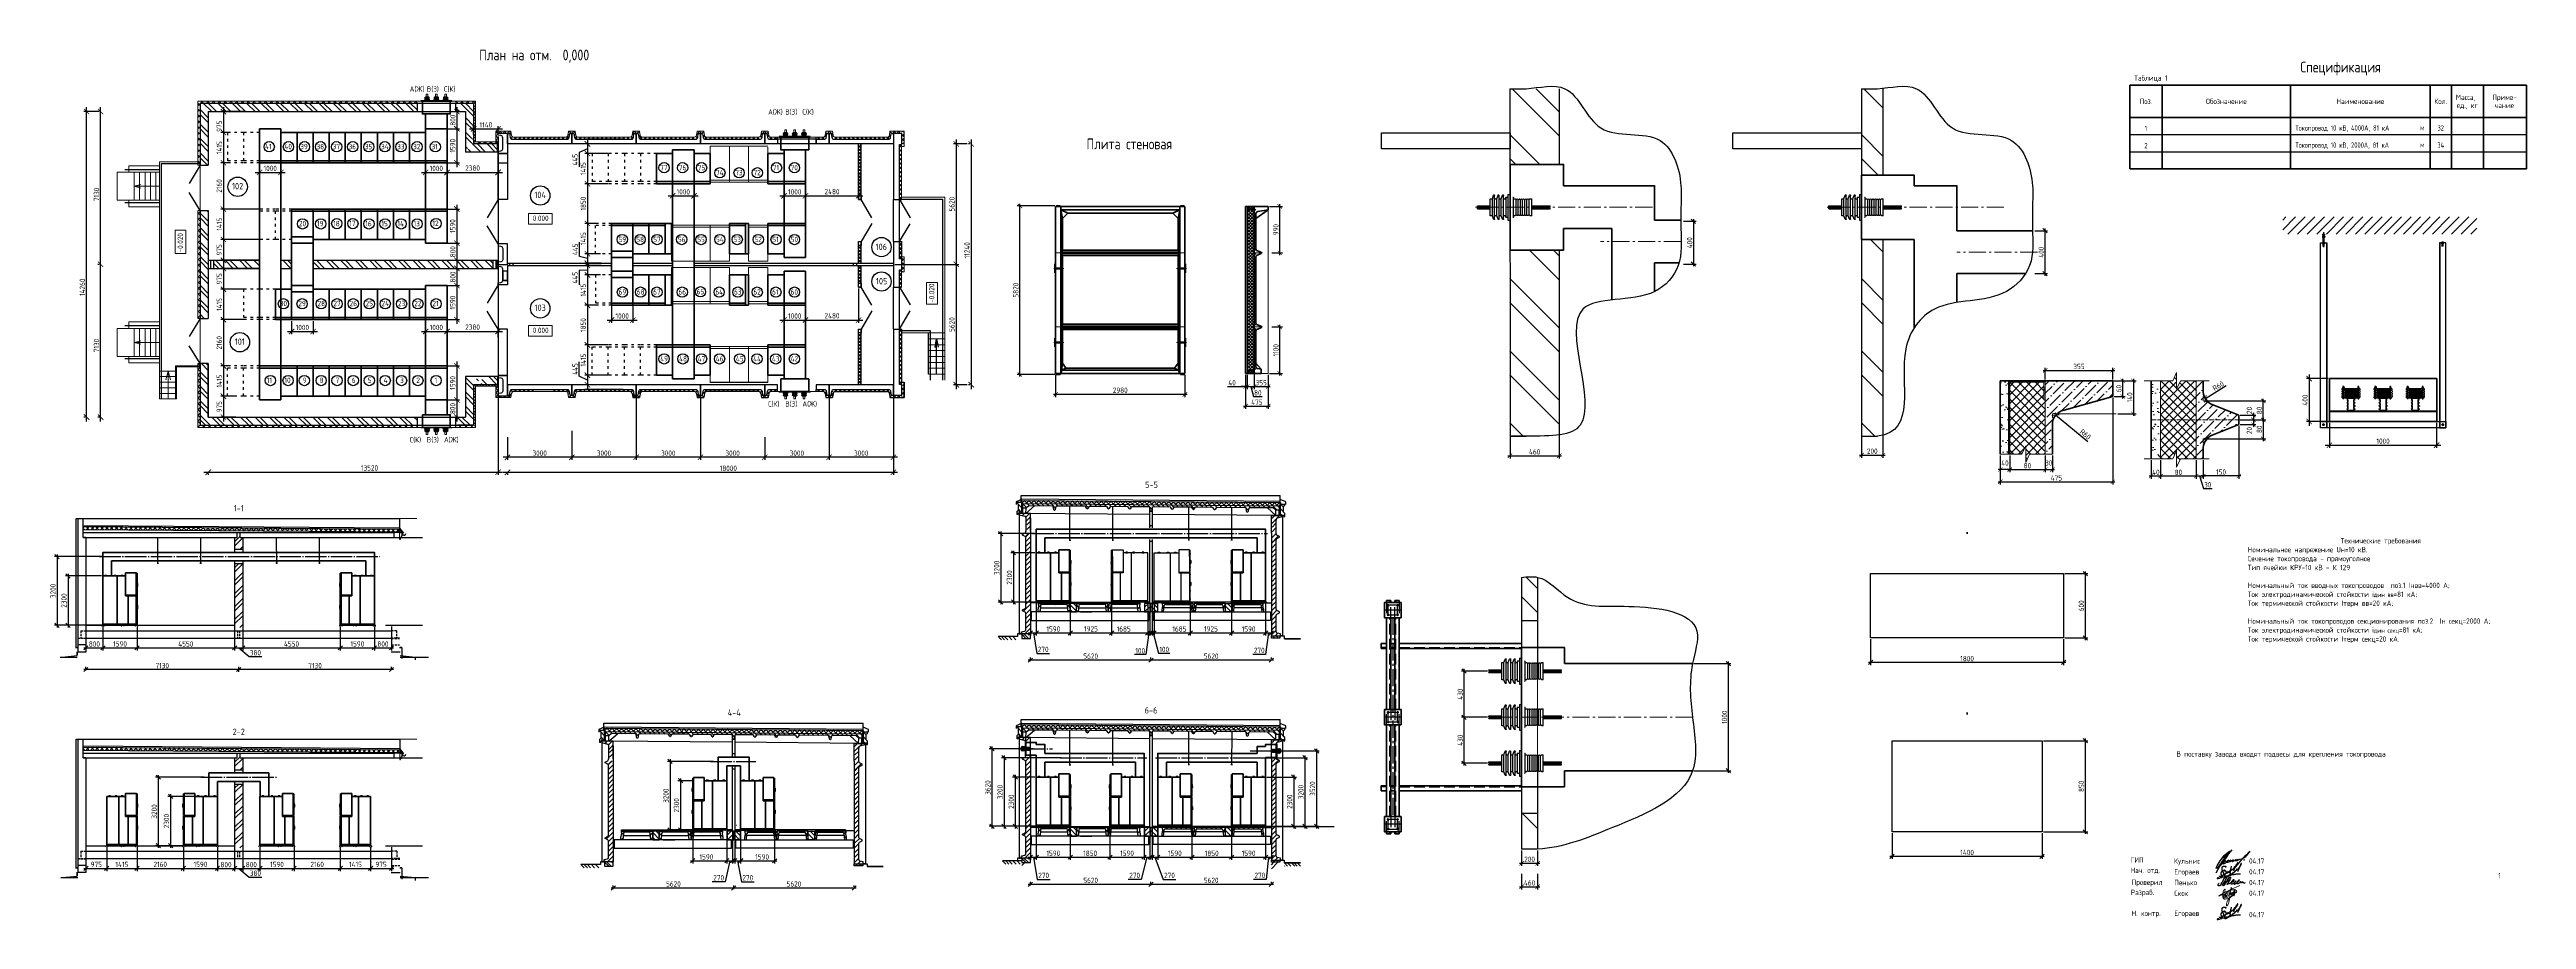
# Model space of a CAD drawing. Extents: x 16310088 to 16425637, y -218501 to -177893.
import ezdxf
from ezdxf.enums import TextEntityAlignment as Align

# ---------------------------------------------------------------- set-up
doc = ezdxf.new("R2010")
doc.units = 0
for name, pattern in [('ACAD_ISO02W100', [15, 12, -3]), ('ACAD_ISO03W100', [30, 12, -18]), ('ACAD_ISO04W100', [30, 24, -3, 0, -3]), ('AM_ISO08W050', [18, 12, -1.5, 3, -1.5]), ('CENTRUML0', [5.5, 3, -1, 0.5, -1]), ('DASHED', [0.75, 0.5, -0.25]), ('GOST2.303 4', [7, 5, -2, 0]), ('GOST2.303 5', [24, 20, -1.5, 1, -1.5]), ('GOST2.303 6', [12, 8, -1.5, 1, -1.5]), ('HIDDEN', [0.375, 0.25, -0.125]), ('JIS_08_11', [12.8, 11, -0.6, 0.6, -0.6]), ('ГОСТ 2.303 4', [7, 5, -2, 0]), ('ГОСТ 2.303 6', [12, 8, -1.5, 1, -1.5]), ('Пунктир 2мм', [3, 2, -1])]:
    doc.linetypes.add(name, pattern=pattern)
doc.layers.get('0').update_dxf_attribs({"color": 250})
doc.layers.get('Defpoints').update_dxf_attribs({"color": 250})
for name, color, linetype in [('_0', 7, 'Continuous'), ('_Оформл_Размер', 7, 'Continuous'), ('_Оформл_Штриховка', 252, 'Continuous'), ('Main', 160, 'Continuous'), ('Кровля', 55, 'Continuous'), ('ОРУ-110', 7, 'Continuous'), ('Отмостка', 253, 'Continuous'), ('Перегородка', 31, 'Continuous'), ('ПОДПИСИ', 7, 'Continuous'), ('Пол', 100, 'Continuous'), ('размерыЭС', 250, 'Continuous')]:
    doc.layers.add(name, color=color, linetype=linetype)
for name, color, linetype, lineweight in [('AM_0', 7, 'Continuous', 35), ('AM_7', 4, 'AM_ISO08W050', 25), ('P', 250, 'Continuous', 100), ('Балка', 21, 'Continuous', 40), ('Оси', 250, 'JIS_08_11', 9), ('Плита', 95, 'Continuous', 40), ('Размеры', 250, 'Continuous', 15), ('Размеры выноски надписи', 7, 'Continuous', 15), ('СПДС_РАЗМЕРЫ', 152, 'Continuous', 25), ('Стена', 252, 'Continuous', 40), ('ТОНЕНЬКИЕ 0.0', 7, 'Continuous', 0), ('Фундамент', 140, 'Continuous', 40), ('ЭЛ_невид', 140, 'Continuous', 25), ('эл_оборудование', 7, 'Continuous', 18)]:
    doc.layers.add(name, color=color, linetype=linetype, lineweight=lineweight)
doc.layers.add('CS_UNPLOTTED', color=254, linetype='Continuous', plot=False)
doc.styles.add('GOST 2.304', font='CS_Gost2304.shx')
doc.styles.add('ГОСТ 2.304', font='CS_Gost2304.shx')
doc.linetypes.add('ограждение1', pattern='A,6.35,-2.54,[133,ltypeshp.shx,S=2.54,R=0,X=-2.54,Y=0],-2.54,25.4', length=36.83)
doc.dimstyles.new('SPDS', dxfattribs={"dimscale": 100, "dimtxt": 2.5, "dimasz": 2.5, "dimexe": 1.25, "dimexo": 0.625, "dimtad": 1, "dimdec": 0, "dimrnd": 0.001, "dimtxsty": 'GOST 2.304', "dimblk": 'ARCHTICK', "dimblk1": 'ARCHTICK', "dimblk2": 'ARCHTICK', "dimcen": 2.5, "dimdle": 2, "dimadec": 0, "dimazin": 2, "dimtfac": 0.75, "dimtdec": 4, "dimtmove": 1, "dimatfit": 3, "dimfxl": 1, "dimtolj": 1, "dimarcsym": 1})
doc.dimstyles.new('SPDS$0', dxfattribs={"dimscale": 5, "dimtxt": 2.5, "dimasz": 2, "dimexe": 1.25, "dimexo": 0.625, "dimgap": 0.5, "dimtad": 1, "dimdec": 0, "dimrnd": 0.001, "dimtxsty": 'GOST 2.304', "dimblk": 'ARCHTICK', "dimcen": 2.5, "dimdle": 1, "dimadec": 8, "dimazin": 2, "dimtfac": 0.75, "dimtdec": 0, "dimtmove": 1, "dimatfit": 3, "dimfxl": 1, "dimtolj": 1, "dimarcsym": 0})
doc.dimstyles.new('СПДС', dxfattribs={"dimscale": 100, "dimtxt": 2.5, "dimasz": 2.5, "dimexe": 1.25, "dimexo": 0.625, "dimtad": 1, "dimdec": 0, "dimrnd": 0.001, "dimtxsty": 'ГОСТ 2.304', "dimblk": 'ARCHTICK', "dimblk1": 'ARCHTICK', "dimblk2": 'ARCHTICK', "dimcen": 2.5, "dimdle": 2, "dimadec": 0, "dimazin": 2, "dimtfac": 0.75, "dimtdec": 4, "dimtmove": 1, "dimatfit": 3, "dimfxl": 1, "dimtolj": 1, "dimarcsym": 1})
pattern_1 = [(45, (174189.1, 139319.14), (-303.083644, 303.083644), []), (45, (174391.17, 139319.14), (-303.083644, 303.083644), [])]
pattern_2 = [(45, (174189.74, 129025.3), (-303.083644, 303.083644), []), (45, (174391.8, 129025.3), (-303.083644, 303.083644), [])]
pattern_3 = [(135, (-309694.03, 109743.07), (-101.02788, -101.02788), []), (225, (-309694.03, 109743.07), (101.02788, -101.02788), [])]
pattern_4 = [(135, (-309694.03, 130435.56), (-336.7596, -336.7596), []), (135, (-309694.03, 130660.06), (-336.7596, -336.7596), [])]
pattern_5 = [(135, (-309694.03, 130435.56), (-134.70384, -134.70384), []), (225, (-309694.03, 130435.56), (134.70384, -134.70384), [])]
pattern_6 = [(225, (-309694.03, -87331.84), (-101.02788, 101.02788), []), (135, (-309694.03, -87331.84), (101.02788, 101.02788), [])]
pattern_7 = [(135, (266012.6, -721551.9), (-336.7596, -336.7596), []), (135, (266012.6, -721327.4), (-336.7596, -336.7596), [])]

# ---------------------------------------------------------------- blocks, each defined once
blk = doc.blocks.new('_Oblique')
at = {"color": 0, "linetype": 'ByBlock', "lineweight": -2}
blk.add_line((-0.5, -0.5), (0.5, 0.5), dxfattribs=at)
blk = doc.blocks.new('*D14')
at = {"layer": 'Defpoints', "color": 0, "lineweight": -3, "ltscale": 100, "transparency": 16777216}
for p in [(16311781, -206832), (16318911, -206832), (16311781, -206943)]:
    blk.add_point(p, dxfattribs=at)
at = {"layer": 'Размеры', "color": 0, "lineweight": -2, "ltscale": 100, "transparency": 16777216}
for p, q in [((16319011, -206832), (16311681, -206832)), ((16311781, -206881), (16311781, -206707)), ((16318911, -206769), (16318911, -206707))]:
    blk.add_line(p, q, dxfattribs=at)
at = {"layer": 'Размеры', "color": 0, "lineweight": -2, "ltscale": 100, "transparency": 16777216, "xscale": 200, "yscale": 200, "zscale": 200, "rotation": 180}
blk.add_blockref('_Oblique', (16311781, -206832), dxfattribs=at)
at = {"layer": 'Размеры', "color": 0, "lineweight": -2, "ltscale": 100, "transparency": 16777216, "xscale": 200, "yscale": 200, "zscale": 200}
blk.add_blockref('_Oblique', (16318911, -206832), dxfattribs=at)
at = {"layer": 'Размеры', "color": 0, "ltscale": 100, "transparency": 16777216, "insert": (16315346, -206651), "char_height": 250, "attachment_point": 5, "style": 'GOST 2.304'}
blk.add_mtext('\\A1;7130', dxfattribs=at)
blk = doc.blocks.new('*D15')
at = {"layer": 'Defpoints', "color": 0, "lineweight": -3, "ltscale": 100, "transparency": 16777216}
for p in [(16318911, -206832), (16318911, -206995), (16326041, -206884)]:
    blk.add_point(p, dxfattribs=at)
at = {"layer": 'Размеры', "color": 0, "lineweight": -2, "ltscale": 100, "transparency": 16777216}
for p, q in [((16326141, -206832), (16318811, -206832)), ((16318911, -206933), (16318911, -206707)), ((16326041, -206821), (16326041, -206707))]:
    blk.add_line(p, q, dxfattribs=at)
at = {"layer": 'Размеры', "color": 0, "lineweight": -2, "ltscale": 100, "transparency": 16777216, "xscale": 200, "yscale": 200, "zscale": 200, "rotation": 180}
blk.add_blockref('_Oblique', (16318911, -206832), dxfattribs=at)
at = {"layer": 'Размеры', "color": 0, "lineweight": -2, "ltscale": 100, "transparency": 16777216, "xscale": 200, "yscale": 200, "zscale": 200}
blk.add_blockref('_Oblique', (16326041, -206832), dxfattribs=at)
at = {"layer": 'Размеры', "color": 0, "ltscale": 100, "transparency": 16777216, "insert": (16322476, -206652), "char_height": 250, "attachment_point": 5, "style": 'GOST 2.304'}
blk.add_mtext('\\A1;7130', dxfattribs=at)
blk = doc.blocks.new('205-Л')
at = {"color": 0, "linetype": 'ByBlock', "lineweight": 40, "ltscale": 10}
for p, q in [((1235, 2446), (731, 2446)), ((731, 2446), (731, 2041)), ((1235, 2130), (1235, 2446)), ((1235, 2421), (1235, 2425)), ((1235, 2425), (1240, 2425)), ((1240, 2425), (1268, 2425)), ((1270, 1425), (1268, 2425)), ((-320, 0), (-320, 2300)), ((-320, 2300), (731, 2300)), ((347, 53), (347, 2300)), ((731, 2041), (731, 1367)), ((731, 1405), (1235, 1405)), ((731, 1367), (1235, 1367)), ((850, 53), (850, 1367)), ((1231, 1425), (1270, 1425)), ((1231, 1400), (1270, 1400)), ((1265, 2257), (1235, 2257)), ((1235, 2241), (1265, 2241)), ((1235, 2130), (1235, 680)), ((1266, 1623), (1235, 1623)), ((1235, 1607), (1266, 1607)), ((1266, 1286), (1235, 1286)), ((1235, 1270), (1266, 1270)), ((1256, 2274), (1245, 2274)), ((1245, 2274), (1245, 2258)), ((1245, 2258), (1249, 2258)), ((1245, 2225), (1245, 2241)), ((1256, 2241), (1245, 2241)), ((1245, 2225), (1256, 2225)), ((1257, 1640), (1247, 1640)), ((1247, 1640), (1247, 1624)), ((1247, 1624), (1250, 1624)), ((1247, 1591), (1247, 1607)), ((1257, 1607), (1247, 1607)), ((1247, 1591), (1257, 1591)), ((1257, 1302), (1247, 1302)), ((1247, 1302), (1247, 1286)), ((1247, 1286), (1251, 1286)), ((1247, 1253), (1247, 1269)), ((1257, 1269), (1247, 1269)), ((1247, 1253), (1257, 1253)), ((1249, 2258), (1265, 2258)), ((1250, 1624), (1266, 1624)), ((1251, 1286), (1266, 1286)), ((1265, 2274), (1256, 2274)), ((1265, 2241), (1256, 2241)), ((1256, 2225), (1265, 2225)), ((1266, 1640), (1257, 1640)), ((1266, 1607), (1257, 1607)), ((1257, 1591), (1266, 1591)), ((1266, 1302), (1257, 1302)), ((1266, 1269), (1257, 1269)), ((1257, 1253), (1266, 1253)), ((1268, 2274), (1265, 2274)), ((1265, 2258), (1268, 2258)), ((1268, 2257), (1265, 2257)), ((1265, 2241), (1268, 2241)), ((1268, 2241), (1265, 2241)), ((1265, 2225), (1268, 2225)), ((1270, 1640), (1266, 1640)), ((1266, 1624), (1270, 1624)), ((1270, 1623), (1266, 1623)), ((1266, 1607), (1270, 1607)), ((1270, 1607), (1266, 1607)), ((1266, 1591), (1270, 1591)), ((1270, 1302), (1266, 1302)), ((1270, 1286), (1266, 1286)), ((1266, 1286), (1270, 1286)), ((1266, 1270), (1270, 1270)), ((1270, 1269), (1266, 1269)), ((1266, 1253), (1270, 1253)), ((1268, 2274), (1268, 2258)), ((1268, 2257), (1268, 2241)), ((1268, 2225), (1268, 2241)), ((1269, 1962), (1271, 1962)), ((1270, 1640), (1270, 1624)), ((1270, 1623), (1270, 1607)), ((1270, 1591), (1270, 1607)), ((1270, 0), (1270, 1400)), ((1270, 1302), (1270, 1286)), ((1270, 1286), (1270, 1270)), ((1270, 1253), (1270, 1269)), ((1271, 1962), (1282, 1957)), ((1271, 1960), (1271, 1900)), ((1271, 1900), (1271, 1805)), ((1282, 1955), (1282, 1809)), ((1286, 1809), (1286, 1815)), ((1290, 1938), (1290, 1943)), ((1290, 1936), (1290, 1806)), ((1293, 1856), (1293, 1843)), ((1293, 1843), (1293, 1843)), ((1293, 1840), (1293, 1843)), ((1293, 1840), (1293, 1840)), ((1293, 1840), (1293, 1827)), ((-320, 53), (246, 53)), ((-320, 0), (246, 0)), ((226, 0), (1270, 0)), ((246, 53), (416, 53)), ((416, 53), (1235, 53)), ((1235, 892), (1235, 0)), ((1267, 892), (1235, 892)), ((1235, 876), (1267, 876)), ((1235, 655), (1235, 62)), ((1266, 526), (1235, 526)), ((1235, 510), (1266, 510)), ((1266, 142), (1235, 142)), ((1235, 126), (1266, 126)), ((1251, 542), (1247, 542)), ((1247, 542), (1247, 526)), ((1247, 526), (1251, 526)), ((1247, 493), (1247, 509)), ((1251, 509), (1247, 509)), ((1247, 493), (1251, 493)), ((1251, 159), (1247, 159)), ((1247, 159), (1247, 143)), ((1247, 143), (1251, 143)), ((1247, 110), (1247, 126)), ((1251, 126), (1247, 126)), ((1247, 110), (1251, 110)), ((1251, 909), (1248, 909)), ((1248, 909), (1248, 893)), ((1248, 893), (1251, 893)), ((1248, 860), (1248, 876)), ((1251, 876), (1248, 876)), ((1248, 860), (1251, 860)), ((1266, 159), (1249, 159)), ((1267, 909), (1251, 909)), ((1251, 893), (1267, 893)), ((1267, 876), (1251, 876)), ((1251, 860), (1267, 860)), ((1266, 542), (1251, 542)), ((1251, 526), (1266, 526)), ((1266, 509), (1251, 509)), ((1251, 493), (1266, 493)), ((1251, 143), (1266, 143)), ((1266, 126), (1251, 126)), ((1251, 110), (1266, 110)), ((1270, 542), (1266, 542)), ((1270, 526), (1266, 526)), ((1266, 526), (1270, 526)), ((1266, 510), (1270, 510)), ((1270, 509), (1266, 509)), ((1266, 493), (1270, 493)), ((1270, 159), (1266, 159)), ((1266, 143), (1270, 143)), ((1270, 142), (1266, 142)), ((1266, 126), (1270, 126)), ((1270, 126), (1266, 126)), ((1266, 110), (1270, 110)), ((1270, 909), (1267, 909)), ((1267, 893), (1270, 893)), ((1270, 892), (1267, 892)), ((1267, 876), (1270, 876)), ((1270, 876), (1267, 876)), ((1267, 860), (1270, 860)), ((1270, 934), (1272, 934)), ((1270, 909), (1270, 893)), ((1270, 892), (1270, 876)), ((1270, 860), (1270, 876)), ((1270, 542), (1270, 526)), ((1270, 526), (1270, 510)), ((1270, 493), (1270, 509)), ((1270, 159), (1270, 143)), ((1270, 142), (1270, 126)), ((1270, 110), (1270, 126)), ((1272, 934), (1284, 930)), ((1272, 932), (1272, 895)), ((1272, 873), (1272, 777)), ((1280, 873), (1280, 895)), ((1281, 874), (1281, 893)), ((1284, 928), (1284, 781)), ((1287, 781), (1287, 788)), ((1291, 910), (1291, 915)), ((1291, 908), (1291, 779)), ((1294, 828), (1294, 815)), ((1294, 815), (1294, 815)), ((1294, 812), (1294, 815)), ((1294, 812), (1294, 812)), ((1294, 812), (1294, 799))]:
    blk.add_line(p, q, dxfattribs=at)
for points in [[(-227, 2325), (-148, 2325), (-148, 2300), (-227, 2300)], [(198, 2325), (276, 2325), (276, 2300), (198, 2300)], [(535, 2325), (613, 2325), (613, 2300), (535, 2300)]]:
    blk.add_lwpolyline(points, close=True, dxfattribs=at)
at = {"color": 0, "linetype": 'ByBlock', "lineweight": 40, "ltscale": 10, "flags": 128}
for points in [[(1286, 1816), (1285, 1818), (1283, 1820), (1282, 1821)], [(1288, 789), (1286, 790), (1284, 792), (1284, 793)]]:
    blk.add_lwpolyline(points, dxfattribs=at)
at = {"color": 0, "linetype": 'ByBlock', "lineweight": 40, "ltscale": 10}
for points in [[(1246, 2258), (1246, 2257)], [(1246, 2241), (1246, 2241)], [(1247, 1624), (1247, 1623)], [(1247, 1607), (1247, 1607)], [(1248, 1286), (1248, 1286)], [(1248, 1270), (1248, 1269)], [(1268, 2257), (1268, 2258)], [(1268, 2241), (1268, 2241)], [(1269, 1802), (1271, 1803)], [(1269, 1623), (1269, 1624)], [(1269, 1607), (1269, 1607)], [(1270, 1286), (1270, 1286)], [(1270, 1269), (1270, 1270)], [(1271, 1962), (1271, 1962)], [(1271, 1803), (1282, 1807)], [(1271, 1803), (1271, 1803)], [(1282, 1809), (1286, 1809)], [(1286, 1799), (1289, 1799)], [(1290, 1936), (1290, 1937)], [(1248, 893), (1248, 892)], [(1248, 876), (1248, 876)], [(1248, 526), (1248, 526)], [(1248, 510), (1248, 509)], [(1248, 143), (1248, 142)], [(1248, 126), (1248, 126)], [(1280, 895), (1270, 895)], [(1270, 892), (1270, 893)], [(1270, 876), (1270, 876)], [(1270, 873), (1280, 873)], [(1270, 775), (1272, 775)], [(1270, 526), (1270, 526)], [(1270, 509), (1270, 510)], [(1270, 142), (1270, 143)], [(1270, 126), (1270, 126)], [(1272, 934), (1272, 934)], [(1272, 775), (1284, 779)], [(1272, 775), (1272, 775)], [(1281, 893), (1280, 895)], [(1280, 873), (1281, 874)], [(1284, 781), (1287, 781)], [(1288, 772), (1291, 772)], [(1291, 908), (1291, 909)]]:
    blk.add_open_spline(points, degree=1, dxfattribs=at)
for points, knots in [([(1271, 1962), (1271, 1962), (1271, 1961), (1271, 1961), (1271, 1960), (1271, 1960), (1271, 1960)], [0, 0, 0, 0, 0.2572976, 0.5020931, 0.7501004, 1, 1, 1, 1]), ([(1271, 1805), (1271, 1804), (1271, 1804), (1271, 1803), (1271, 1803), (1271, 1803), (1271, 1803), (1271, 1803)], [0, 0, 0, 0, 0.249568, 0.4972482, 0.6279128, 0.7581315, 1, 1, 1, 1]), ([(1282, 1957), (1282, 1957), (1282, 1957), (1282, 1957), (1282, 1957), (1282, 1957), (1282, 1956), (1282, 1956), (1282, 1955)], [0, 0, 0, 0, 0.1251631, 0.2496583, 0.3736031, 0.4981031, 0.7318129, 1, 1, 1, 1]), ([(1290, 1943), (1289, 1943), (1287, 1944), (1284, 1945), (1283, 1945), (1282, 1945)], [0, 0, 0, 0, 0.4082289, 0.8428184, 1, 1, 1, 1]), ([(1282, 1809), (1282, 1808), (1282, 1808), (1282, 1807), (1282, 1807), (1282, 1807), (1282, 1807), (1282, 1807), (1282, 1807)], [0, 0, 0, 0, 0.26816096, 0.50189532, 0.62620212, 0.75031724, 0.87474006, 1, 1, 1, 1]), ([(1286, 1816), (1286, 1816), (1286, 1816), (1286, 1816), (1286, 1816), (1286, 1816), (1286, 1816), (1286, 1816), (1286, 1816), (1286, 1816), (1286, 1815)], [0, 0, 0, 0, 0.0656, 0.1318061, 0.1791932, 0.2264362, 0.2945867, 0.412492, 0.6577606, 1, 1, 1, 1]), ([(1286, 1809), (1286, 1807), (1286, 1805), (1286, 1802), (1286, 1800), (1286, 1800), (1286, 1800)], [0, 0, 0, 0, 0.2499996, 0.5000002, 0.7499984, 1, 1, 1, 1]), ([(1286, 1800), (1286, 1800), (1286, 1800), (1286, 1800), (1286, 1800), (1286, 1800), (1286, 1799), (1286, 1799), (1286, 1799)], [0, 0, 0, 0, 0.1029116, 0.2977458, 0.502393, 0.7070621, 0.9020181, 1, 1, 1, 1]), ([(1289, 1800), (1289, 1800), (1289, 1799), (1289, 1799), (1289, 1800), (1289, 1800), (1290, 1800), (1290, 1800), (1290, 1800), (1290, 1800)], [0, 0, 0, 0, 0.12668986, 0.27034587, 0.42804798, 0.59360251, 0.75915011, 0.91675369, 1, 1, 1, 1]), ([(1290, 1937), (1290, 1937), (1290, 1937), (1290, 1938), (1290, 1938)], [0, 0, 0, 0, 0.105145, 1, 1, 1, 1]), ([(1293, 1863), (1293, 1863), (1293, 1864), (1292, 1864), (1291, 1865), (1291, 1866), (1290, 1866), (1290, 1866)], [0, 0, 0, 0, 0.1774028, 0.3684991, 0.5654297, 0.7918406, 1, 1, 1, 1]), ([(1290, 1817), (1290, 1817), (1290, 1817), (1291, 1818), (1292, 1818), (1293, 1819), (1293, 1820), (1293, 1820)], [0, 0, 0, 0, 0.1754119, 0.3652687, 0.5619834, 0.7895619, 1, 1, 1, 1]), ([(1290, 1806), (1290, 1806), (1290, 1805), (1290, 1805), (1290, 1804)], [0, 0, 0, 0, 0.8656699, 1, 1, 1, 1]), ([(1290, 1800), (1290, 1800), (1290, 1800), (1290, 1801), (1290, 1802), (1290, 1804), (1290, 1804)], [0, 0, 0, 0, 0.249999, 0.5000023, 0.7499989, 1, 1, 1, 1]), ([(1293, 1863), (1293, 1863), (1293, 1862), (1293, 1861), (1293, 1859), (1293, 1857), (1293, 1856)], [0, 0, 0, 0, 0.2500029, 0.5000004, 0.7500001, 1, 1, 1, 1]), ([(1293, 1827), (1293, 1826), (1293, 1824), (1293, 1822), (1293, 1821), (1293, 1820), (1293, 1820)], [0, 0, 0, 0, 0.2500001, 0.4999997, 0.7499972, 1, 1, 1, 1]), ([(1272, 934), (1272, 934), (1272, 934), (1272, 933), (1272, 933), (1272, 932), (1272, 932)], [0, 0, 0, 0, 0.2572976, 0.5020931, 0.7501004, 1, 1, 1, 1]), ([(1272, 777), (1272, 777), (1272, 776), (1272, 776), (1272, 775), (1272, 775), (1272, 775), (1272, 775)], [0, 0, 0, 0, 0.249568, 0.4972482, 0.6279128, 0.7581315, 1, 1, 1, 1]), ([(1284, 930), (1284, 930), (1284, 930), (1284, 930), (1284, 929), (1284, 929), (1284, 929), (1284, 928), (1284, 928)], [0, 0, 0, 0, 0.1251631, 0.2496583, 0.3736031, 0.4981031, 0.7318129, 1, 1, 1, 1]), ([(1291, 915), (1291, 915), (1289, 917), (1286, 918), (1284, 917), (1284, 917)], [0, 0, 0, 0, 0.4082289, 0.8428184, 1, 1, 1, 1]), ([(1284, 781), (1284, 781), (1284, 780), (1284, 780), (1284, 779), (1284, 779), (1284, 779), (1284, 779), (1284, 779)], [0, 0, 0, 0, 0.26816096, 0.50189532, 0.62620212, 0.75031724, 0.87474006, 1, 1, 1, 1]), ([(1288, 789), (1288, 789), (1288, 789), (1288, 789), (1288, 789), (1288, 789), (1288, 789), (1287, 788), (1287, 788), (1287, 788), (1287, 788)], [0, 0, 0, 0, 0.0656, 0.1318061, 0.1791932, 0.2264362, 0.2945867, 0.412492, 0.6577606, 1, 1, 1, 1]), ([(1287, 781), (1287, 780), (1287, 777), (1287, 775), (1287, 773), (1287, 772), (1287, 772)], [0, 0, 0, 0, 0.2499996, 0.5000002, 0.7499984, 1, 1, 1, 1]), ([(1287, 772), (1287, 772), (1287, 772), (1287, 772), (1287, 772), (1288, 772), (1288, 772), (1288, 772), (1288, 772)], [0, 0, 0, 0, 0.1029116, 0.2977458, 0.502393, 0.7070621, 0.9020181, 1, 1, 1, 1]), ([(1291, 909), (1291, 909), (1291, 910), (1291, 910), (1291, 910)], [0, 0, 0, 0, 0.105145, 1, 1, 1, 1]), ([(1294, 835), (1294, 835), (1294, 836), (1294, 837), (1293, 837), (1292, 838), (1292, 838), (1291, 838)], [0, 0, 0, 0, 0.1774028, 0.3684991, 0.5654297, 0.7918406, 1, 1, 1, 1]), ([(1291, 790), (1291, 790), (1292, 790), (1293, 790), (1294, 791), (1294, 792), (1294, 792), (1294, 793)], [0, 0, 0, 0, 0.1754119, 0.3652687, 0.5619834, 0.7895619, 1, 1, 1, 1]), ([(1291, 779), (1291, 778), (1291, 777), (1291, 777), (1291, 777)], [0, 0, 0, 0, 0.8656699, 1, 1, 1, 1]), ([(1291, 772), (1291, 772), (1291, 772), (1291, 773), (1291, 775), (1291, 776), (1291, 777)], [0, 0, 0, 0, 0.249999, 0.5000023, 0.7499989, 1, 1, 1, 1]), ([(1291, 772), (1291, 772), (1291, 772), (1291, 772), (1291, 772), (1291, 772), (1291, 772), (1291, 772), (1291, 772), (1291, 772)], [0, 0, 0, 0, 0.12668986, 0.27034587, 0.42804798, 0.59360251, 0.75915011, 0.91675369, 1, 1, 1, 1]), ([(1294, 835), (1294, 835), (1294, 835), (1294, 833), (1294, 831), (1294, 829), (1294, 828)], [0, 0, 0, 0, 0.2500029, 0.5000004, 0.7500001, 1, 1, 1, 1]), ([(1294, 799), (1294, 798), (1294, 797), (1294, 795), (1294, 793), (1294, 793), (1294, 793)], [0, 0, 0, 0, 0.2500001, 0.4999997, 0.7499972, 1, 1, 1, 1])]:
    blk.add_open_spline(points, degree=3, knots=knots, dxfattribs=at)
blk = doc.blocks.new('кнкн')
at = {"layer": 'эл_оборудование', "color": 0, "ltscale": 1000}
for p, q in [((-283742, -6639881), (-283622, -6639881)), ((-283622, -6639881), (-283742, -6639881)), ((-283742, -6639881), (-283742, -6639927)), ((-283742, -6639927), (-283736, -6639927)), ((-283628, -6639887), (-283736, -6639887)), ((-283736, -6639887), (-283736, -6639927)), ((-283628, -6639887), (-283628, -6639927)), ((-283628, -6639927), (-283622, -6639927)), ((-283622, -6639881), (-283622, -6639887)), ((-283622, -6639881), (-283622, -6639927)), ((-283092, -6639881), (-282972, -6639881)), ((-282972, -6639881), (-283092, -6639881)), ((-283092, -6639881), (-283092, -6639927)), ((-283092, -6639927), (-283086, -6639927)), ((-282978, -6639887), (-283086, -6639887)), ((-283086, -6639887), (-283086, -6639927)), ((-282978, -6639887), (-282978, -6639927)), ((-282978, -6639927), (-282972, -6639927)), ((-282972, -6639881), (-282972, -6639887)), ((-282972, -6639881), (-282972, -6639927)), ((-282067, -6639881), (-282167, -6639881)), ((-282167, -6639881), (-282167, -6639927)), ((-282167, -6639881), (-282067, -6639881)), ((-282167, -6639927), (-282161, -6639927)), ((-282161, -6639887), (-282161, -6639927)), ((-282073, -6639887), (-282161, -6639887)), ((-282073, -6639887), (-282073, -6639927)), ((-282073, -6639927), (-282067, -6639927)), ((-282067, -6639881), (-282067, -6639927)), ((-282067, -6639881), (-282067, -6639887))]:
    blk.add_line(p, q, dxfattribs=at)
at = {"layer": 'ЭЛ_невид', "color": 0, "xscale": -1}
blk.add_blockref('205-Л', (-282437, -6639881), dxfattribs=at)
blk = doc.blocks.new('*D16')
at = {"color": 0, "lineweight": -2, "ltscale": 100, "transparency": 16777216}
for p, q in [((16312581, -204827), (16312581, -205945)), ((16314171, -204827), (16314171, -205945)), ((16312481, -205820), (16314271, -205820))]:
    blk.add_line(p, q, dxfattribs=at)
at = {"layer": 'Defpoints', "color": 0, "lineweight": -3, "ltscale": 100, "transparency": 16777216}
for p in [(16312581, -204764), (16314171, -204764), (16314171, -205820)]:
    blk.add_point(p, dxfattribs=at)
at = {"color": 0, "lineweight": -2, "ltscale": 100, "transparency": 16777216, "xscale": 200, "yscale": 200, "zscale": 200, "rotation": 180}
blk.add_blockref('_Oblique', (16312581, -205820), dxfattribs=at)
at = {"color": 0, "lineweight": -2, "ltscale": 100, "transparency": 16777216, "xscale": 200, "yscale": 200, "zscale": 200}
blk.add_blockref('_Oblique', (16314171, -205820), dxfattribs=at)
at = {"color": 0, "ltscale": 100, "transparency": 16777216, "insert": (16313376, -205637), "char_height": 250, "attachment_point": 5, "style": 'GOST 2.304'}
blk.add_mtext('\\A1;1590', dxfattribs=at)
blk = doc.blocks.new('*D17')
at = {"layer": 'Defpoints', "color": 0, "lineweight": -3, "ltscale": 100, "transparency": 16777216}
for p in [(16314171, -204764), (16318721, -204764), (16318721, -205820)]:
    blk.add_point(p, dxfattribs=at)
at = {"layer": 'Стена', "color": 0, "lineweight": -2, "ltscale": 100, "transparency": 16777216}
for p, q in [((16314171, -204827), (16314171, -205945)), ((16318721, -204827), (16318721, -205945)), ((16314071, -205820), (16318821, -205820))]:
    blk.add_line(p, q, dxfattribs=at)
at = {"layer": 'Стена', "color": 0, "lineweight": -2, "ltscale": 100, "transparency": 16777216, "xscale": 200, "yscale": 200, "zscale": 200, "rotation": 180}
blk.add_blockref('_Oblique', (16314171, -205820), dxfattribs=at)
at = {"layer": 'Стена', "color": 0, "lineweight": -2, "ltscale": 100, "transparency": 16777216, "xscale": 200, "yscale": 200, "zscale": 200}
blk.add_blockref('_Oblique', (16318721, -205820), dxfattribs=at)
at = {"layer": 'Стена', "color": 0, "lineweight": 25, "ltscale": 100, "transparency": 16777216, "insert": (16316446, -205639), "char_height": 250, "attachment_point": 5, "style": 'GOST 2.304'}
blk.add_mtext('\\A1;4550', dxfattribs=at)
blk = doc.blocks.new('*D18')
at = {"layer": 'Defpoints', "color": 0, "lineweight": -3, "ltscale": 100, "transparency": 16777216}
for p in [(16319101, -204764), (16323651, -204764), (16323651, -205820)]:
    blk.add_point(p, dxfattribs=at)
at = {"layer": 'Стена', "color": 0, "lineweight": -2, "ltscale": 100, "transparency": 16777216}
for p, q in [((16319101, -204827), (16319101, -205945)), ((16323651, -204827), (16323651, -205945)), ((16319001, -205820), (16323751, -205820))]:
    blk.add_line(p, q, dxfattribs=at)
at = {"layer": 'Стена', "color": 0, "lineweight": -2, "ltscale": 100, "transparency": 16777216, "xscale": 200, "yscale": 200, "zscale": 200, "rotation": 180}
blk.add_blockref('_Oblique', (16319101, -205820), dxfattribs=at)
at = {"layer": 'Стена', "color": 0, "lineweight": -2, "ltscale": 100, "transparency": 16777216, "xscale": 200, "yscale": 200, "zscale": 200}
blk.add_blockref('_Oblique', (16323651, -205820), dxfattribs=at)
at = {"layer": 'Стена', "color": 0, "lineweight": 25, "ltscale": 100, "transparency": 16777216, "insert": (16321376, -205639), "char_height": 250, "attachment_point": 5, "style": 'GOST 2.304'}
blk.add_mtext('\\A1;4550', dxfattribs=at)
blk = doc.blocks.new('*D19')
at = {"color": 0, "lineweight": -2, "ltscale": 100, "transparency": 16777216}
for p, q in [((16323651, -204827), (16323651, -205945)), ((16325241, -204827), (16325241, -205945)), ((16323551, -205820), (16325341, -205820))]:
    blk.add_line(p, q, dxfattribs=at)
at = {"layer": 'Defpoints', "color": 0, "lineweight": -3, "ltscale": 100, "transparency": 16777216}
for p in [(16323651, -204764), (16325241, -204764), (16325241, -205820)]:
    blk.add_point(p, dxfattribs=at)
at = {"color": 0, "lineweight": -2, "ltscale": 100, "transparency": 16777216, "xscale": 200, "yscale": 200, "zscale": 200, "rotation": 180}
blk.add_blockref('_Oblique', (16323651, -205820), dxfattribs=at)
at = {"color": 0, "lineweight": -2, "ltscale": 100, "transparency": 16777216, "xscale": 200, "yscale": 200, "zscale": 200}
blk.add_blockref('_Oblique', (16325241, -205820), dxfattribs=at)
at = {"color": 0, "ltscale": 100, "transparency": 16777216, "insert": (16324446, -205637), "char_height": 250, "attachment_point": 5, "style": 'GOST 2.304'}
blk.add_mtext('\\A1;1590', dxfattribs=at)
blk = doc.blocks.new('*D20')
at = {"color": 0, "lineweight": -2, "ltscale": 100, "transparency": 16777216}
for p, q in [((16363378, -214215), (16363378, -215716)), ((16365228, -214215), (16365228, -215716)), ((16363278, -215591), (16365328, -215591))]:
    blk.add_line(p, q, dxfattribs=at)
at = {"layer": 'Defpoints', "color": 0, "lineweight": -3, "ltscale": 100, "transparency": 16777216}
for p in [(16363378, -214152), (16365228, -214152), (16365228, -215591)]:
    blk.add_point(p, dxfattribs=at)
at = {"color": 0, "lineweight": -2, "ltscale": 100, "transparency": 16777216, "xscale": 200, "yscale": 200, "zscale": 200, "rotation": 180}
blk.add_blockref('_Oblique', (16363378, -215591), dxfattribs=at)
at = {"color": 0, "lineweight": -2, "ltscale": 100, "transparency": 16777216, "xscale": 200, "yscale": 200, "zscale": 200}
blk.add_blockref('_Oblique', (16365228, -215591), dxfattribs=at)
at = {"color": 0, "ltscale": 100, "transparency": 16777216, "insert": (16364303, -215411), "char_height": 250, "attachment_point": 5, "style": 'GOST 2.304'}
blk.add_mtext('\\A1;1850', dxfattribs=at)
blk = doc.blocks.new('*D21')
at = {"color": 0, "lineweight": -2, "ltscale": 100, "transparency": 16777216}
for p, q in [((16365228, -214215), (16365228, -215716)), ((16366818, -214215), (16366818, -215716)), ((16365128, -215591), (16366918, -215591))]:
    blk.add_line(p, q, dxfattribs=at)
at = {"layer": 'Defpoints', "color": 0, "lineweight": -3, "ltscale": 100, "transparency": 16777216}
for p in [(16365228, -214152), (16366818, -214152), (16366818, -215591)]:
    blk.add_point(p, dxfattribs=at)
at = {"color": 0, "lineweight": -2, "ltscale": 100, "transparency": 16777216, "xscale": 200, "yscale": 200, "zscale": 200, "rotation": 180}
blk.add_blockref('_Oblique', (16365228, -215591), dxfattribs=at)
at = {"color": 0, "lineweight": -2, "ltscale": 100, "transparency": 16777216, "xscale": 200, "yscale": 200, "zscale": 200}
blk.add_blockref('_Oblique', (16366818, -215591), dxfattribs=at)
at = {"color": 0, "ltscale": 100, "transparency": 16777216, "insert": (16366023, -215409), "char_height": 250, "attachment_point": 5, "style": 'GOST 2.304'}
blk.add_mtext('\\A1;1590', dxfattribs=at)
blk = doc.blocks.new('*D22')
at = {"color": 0, "lineweight": -2, "ltscale": 100, "transparency": 16777216}
for p, q in [((16311781, -204827), (16311781, -205945)), ((16312581, -204827), (16312581, -205945)), ((16311681, -205820), (16312681, -205820))]:
    blk.add_line(p, q, dxfattribs=at)
at = {"layer": 'Defpoints', "color": 0, "lineweight": -3, "ltscale": 100, "transparency": 16777216}
for p in [(16311781, -204764), (16312581, -204764), (16312581, -205820)]:
    blk.add_point(p, dxfattribs=at)
at = {"color": 0, "lineweight": -2, "ltscale": 100, "transparency": 16777216, "xscale": 200, "yscale": 200, "zscale": 200, "rotation": 180}
blk.add_blockref('_Oblique', (16311781, -205820), dxfattribs=at)
at = {"color": 0, "lineweight": -2, "ltscale": 100, "transparency": 16777216, "xscale": 200, "yscale": 200, "zscale": 200}
blk.add_blockref('_Oblique', (16312581, -205820), dxfattribs=at)
at = {"color": 0, "ltscale": 100, "transparency": 16777216, "insert": (16312181, -205645), "char_height": 250, "attachment_point": 5, "style": 'GOST 2.304'}
blk.add_mtext('\\A1;800', dxfattribs=at)
blk = doc.blocks.new('*D23')
at = {"color": 0, "lineweight": -2, "ltscale": 100, "transparency": 16777216}
for p, q in [((16325241, -204827), (16325241, -205945)), ((16326041, -204827), (16326041, -205945)), ((16325141, -205820), (16326141, -205820))]:
    blk.add_line(p, q, dxfattribs=at)
at = {"layer": 'Defpoints', "color": 0, "lineweight": -3, "ltscale": 100, "transparency": 16777216}
for p in [(16325241, -204764), (16326041, -204764), (16326041, -205820)]:
    blk.add_point(p, dxfattribs=at)
at = {"color": 0, "lineweight": -2, "ltscale": 100, "transparency": 16777216, "xscale": 200, "yscale": 200, "zscale": 200, "rotation": 180}
blk.add_blockref('_Oblique', (16325241, -205820), dxfattribs=at)
at = {"color": 0, "lineweight": -2, "ltscale": 100, "transparency": 16777216, "xscale": 200, "yscale": 200, "zscale": 200}
blk.add_blockref('_Oblique', (16326041, -205820), dxfattribs=at)
at = {"color": 0, "ltscale": 100, "transparency": 16777216, "insert": (16325641, -205645), "char_height": 250, "attachment_point": 5, "style": 'GOST 2.304'}
blk.add_mtext('\\A1;800', dxfattribs=at)
blk = doc.blocks.new('*D24')
at = {"color": 0, "lineweight": -2, "ltscale": 100, "transparency": 16777216}
for p, q in [((16312518, -202464), (16310825, -202464)), ((16310950, -202364), (16310950, -204864)), ((16312518, -204764), (16310825, -204764))]:
    blk.add_line(p, q, dxfattribs=at)
at = {"layer": 'Defpoints', "color": 0, "lineweight": -3, "ltscale": 100, "transparency": 16777216}
for p in [(16312581, -202464), (16310950, -204764), (16312581, -204764)]:
    blk.add_point(p, dxfattribs=at)
at = {"color": 0, "lineweight": -2, "ltscale": 100, "transparency": 16777216, "xscale": 200, "yscale": 200, "zscale": 200}
for p, rotation in [((16310950, -202464), 89.99269202650032), ((16310950, -204764), 269.9926920265003)]:
    blk.add_blockref('_Oblique', p, dxfattribs=dict(at, rotation=rotation))
at = {"color": 0, "ltscale": 100, "transparency": 16777216, "insert": (16310760, -203614), "char_height": 250, "attachment_point": 5, "rotation": 89.99269, "style": 'GOST 2.304'}
blk.add_mtext('\\A1;2300', dxfattribs=at)
blk = doc.blocks.new('*D25')
at = {"color": 0, "lineweight": -2, "ltscale": 100, "transparency": 16777216}
for p, q in [((16312581, -201564), (16310317, -201564)), ((16310442, -201464), (16310441, -204864)), ((16312581, -204764), (16310316, -204764))]:
    blk.add_line(p, q, dxfattribs=at)
at = {"layer": 'Defpoints', "color": 0, "lineweight": -3, "ltscale": 100, "transparency": 16777216}
for p in [(16312643, -201564), (16310441, -204764), (16312643, -204764)]:
    blk.add_point(p, dxfattribs=at)
at = {"color": 0, "lineweight": -2, "ltscale": 100, "transparency": 16777216, "xscale": 200, "yscale": 200, "zscale": 200}
for p, rotation in [((16310442, -201564), 89.99474739404468), ((16310441, -204764), 269.9947473940447)]:
    blk.add_blockref('_Oblique', p, dxfattribs=dict(at, rotation=rotation))
at = {"color": 0, "ltscale": 100, "transparency": 16777216, "insert": (16310252, -203164), "char_height": 250, "attachment_point": 5, "rotation": 89.99475, "style": 'GOST 2.304'}
blk.add_mtext('\\A1;3200', dxfattribs=at)
blk = doc.blocks.new('*D27')
at = {"layer": 'Defpoints', "color": 0, "lineweight": -3, "ltscale": 100, "transparency": 16777216}
for p in [(16318721, -204764), (16319101, -204764), (16319101, -205820)]:
    blk.add_point(p, dxfattribs=at)
at = {"layer": 'Стена', "color": 0, "lineweight": -2, "ltscale": 100, "transparency": 16777216}
for p, q in [((16318721, -204827), (16318721, -205945)), ((16319101, -204827), (16319101, -205945)), ((16318621, -205820), (16319201, -205820)), ((16318911, -205820), (16319398, -206230)), ((16319398, -206230), (16319985, -206230))]:
    blk.add_line(p, q, dxfattribs=at)
at = {"layer": 'Стена', "color": 0, "lineweight": -2, "ltscale": 100, "transparency": 16777216, "xscale": 200, "yscale": 200, "zscale": 200, "rotation": 180}
blk.add_blockref('_Oblique', (16318721, -205820), dxfattribs=at)
at = {"layer": 'Стена', "color": 0, "lineweight": -2, "ltscale": 100, "transparency": 16777216, "xscale": 200, "yscale": 200, "zscale": 200}
blk.add_blockref('_Oblique', (16319101, -205820), dxfattribs=at)
at = {"layer": 'Стена', "color": 0, "lineweight": 25, "ltscale": 100, "transparency": 16777216, "insert": (16319691, -206050), "char_height": 250, "attachment_point": 5, "style": 'GOST 2.304'}
blk.add_mtext('\\A1;380', dxfattribs=at)
blk = doc.blocks.new('*D30')
at = {"color": 0, "lineweight": -2, "ltscale": 100, "transparency": 16777216}
for p, q in [((16356056, -211852), (16355017, -211852)), ((16355142, -211752), (16355142, -214252)), ((16356056, -214152), (16355017, -214152))]:
    blk.add_line(p, q, dxfattribs=at)
at = {"layer": 'Defpoints', "color": 0, "lineweight": -3, "ltscale": 100, "transparency": 16777216}
for p in [(16356118, -211852), (16355142, -214152), (16356118, -214152)]:
    blk.add_point(p, dxfattribs=at)
at = {"color": 0, "lineweight": -2, "ltscale": 100, "transparency": 16777216, "xscale": 200, "yscale": 200, "zscale": 200}
for p, rotation in [((16355142, -211852), 90), ((16355142, -214152), 270)]:
    blk.add_blockref('_Oblique', p, dxfattribs=dict(at, rotation=rotation))
at = {"color": 0, "ltscale": 100, "transparency": 16777216, "insert": (16354952, -213002), "char_height": 250, "attachment_point": 5, "rotation": 90, "style": 'GOST 2.304'}
blk.add_mtext('\\A1;2300', dxfattribs=at)
blk = doc.blocks.new('*D31')
at = {"color": 0, "lineweight": -2, "ltscale": 100, "transparency": 16777216}
for p, q in [((16355566, -210532), (16353928, -210532)), ((16354053, -210432), (16354053, -214252)), ((16355566, -214152), (16353928, -214152))]:
    blk.add_line(p, q, dxfattribs=at)
at = {"layer": 'Defpoints', "color": 0, "lineweight": -3, "ltscale": 100, "transparency": 16777216}
for p in [(16355628, -210532), (16354053, -214152), (16355628, -214152)]:
    blk.add_point(p, dxfattribs=at)
at = {"color": 0, "lineweight": -2, "ltscale": 100, "transparency": 16777216, "xscale": 200, "yscale": 200, "zscale": 200}
for p, rotation in [((16354053, -210532), 90), ((16354053, -214152), 270)]:
    blk.add_blockref('_Oblique', p, dxfattribs=dict(at, rotation=rotation))
at = {"color": 0, "ltscale": 100, "transparency": 16777216, "insert": (16353863, -212342), "char_height": 250, "attachment_point": 5, "rotation": 90, "style": 'GOST 2.304'}
blk.add_mtext('\\A1;3620', dxfattribs=at)
blk = doc.blocks.new('*D32')
at = {"color": 0, "lineweight": -2, "ltscale": 100, "transparency": 16777216}
for p, q in [((16357278, -210952), (16354495, -210952)), ((16354620, -210852), (16354619, -214252)), ((16357277, -214152), (16354494, -214152))]:
    blk.add_line(p, q, dxfattribs=at)
at = {"layer": 'Defpoints', "color": 0, "lineweight": -3, "ltscale": 100, "transparency": 16777216}
for p in [(16357340, -210952), (16354619, -214152), (16357340, -214152)]:
    blk.add_point(p, dxfattribs=at)
at = {"color": 0, "lineweight": -2, "ltscale": 100, "transparency": 16777216, "xscale": 200, "yscale": 200, "zscale": 200}
for p, rotation in [((16354620, -210952), 89.99474739404468), ((16354619, -214152), 269.9947473940447)]:
    blk.add_blockref('_Oblique', p, dxfattribs=dict(at, rotation=rotation))
at = {"color": 0, "ltscale": 100, "transparency": 16777216, "insert": (16354430, -212552), "char_height": 250, "attachment_point": 5, "rotation": 89.99475, "style": 'GOST 2.304'}
blk.add_mtext('\\A1;3200', dxfattribs=at)
blk = doc.blocks.new('*D33')
at = {"color": 0, "lineweight": -2, "ltscale": 100, "transparency": 16777216}
for p, q in [((16366881, -211852), (16368253, -211852)), ((16368128, -211752), (16368128, -214252)), ((16366881, -214152), (16368253, -214152))]:
    blk.add_line(p, q, dxfattribs=at)
at = {"layer": 'Defpoints', "color": 0, "lineweight": -3, "ltscale": 100, "transparency": 16777216}
for p in [(16366818, -211852), (16366818, -214152), (16368128, -214152)]:
    blk.add_point(p, dxfattribs=at)
at = {"color": 0, "lineweight": -2, "ltscale": 100, "transparency": 16777216, "xscale": 200, "yscale": 200, "zscale": 200}
for p, rotation in [((16368128, -211852), 90), ((16368128, -214152), 270)]:
    blk.add_blockref('_Oblique', p, dxfattribs=dict(at, rotation=rotation))
at = {"color": 0, "ltscale": 100, "transparency": 16777216, "insert": (16367939, -213002), "char_height": 250, "attachment_point": 5, "rotation": 90, "style": 'GOST 2.304'}
blk.add_mtext('\\A1;2300', dxfattribs=at)
blk = doc.blocks.new('*D34')
at = {"color": 0, "lineweight": -2, "ltscale": 100, "transparency": 16777216}
for p, q in [((16365659, -210952), (16368776, -210952)), ((16368651, -210852), (16368651, -214252)), ((16365659, -214152), (16368776, -214152))]:
    blk.add_line(p, q, dxfattribs=at)
at = {"layer": 'Defpoints', "color": 0, "lineweight": -3, "ltscale": 100, "transparency": 16777216}
for p in [(16365596, -210952), (16365596, -214152), (16368651, -214152)]:
    blk.add_point(p, dxfattribs=at)
at = {"color": 0, "lineweight": -2, "ltscale": 100, "transparency": 16777216, "xscale": 200, "yscale": 200, "zscale": 200}
for p, rotation in [((16368651, -210952), 90), ((16368651, -214152), 270)]:
    blk.add_blockref('_Oblique', p, dxfattribs=dict(at, rotation=rotation))
at = {"color": 0, "ltscale": 100, "transparency": 16777216, "insert": (16368461, -212552), "char_height": 250, "attachment_point": 5, "rotation": 90, "style": 'GOST 2.304'}
blk.add_mtext('\\A1;3200', dxfattribs=at)
blk = doc.blocks.new('*D35')
at = {"color": 0, "lineweight": -2, "ltscale": 100, "transparency": 16777216}
for p, q in [((16366381, -210632), (16369319, -210632)), ((16369194, -210532), (16369194, -214252)), ((16366381, -214152), (16369319, -214152))]:
    blk.add_line(p, q, dxfattribs=at)
at = {"layer": 'Defpoints', "color": 0, "lineweight": -3, "ltscale": 100, "transparency": 16777216}
for p in [(16366318, -210632), (16366318, -214152), (16369194, -214152)]:
    blk.add_point(p, dxfattribs=at)
at = {"color": 0, "lineweight": -2, "ltscale": 100, "transparency": 16777216, "xscale": 200, "yscale": 200, "zscale": 200}
for p, rotation in [((16369194, -210632), 90), ((16369194, -214152), 270)]:
    blk.add_blockref('_Oblique', p, dxfattribs=dict(at, rotation=rotation))
at = {"color": 0, "ltscale": 100, "transparency": 16777216, "insert": (16369004, -212392), "char_height": 250, "attachment_point": 5, "rotation": 90, "style": 'GOST 2.304'}
blk.add_mtext('\\A1;3520', dxfattribs=at)
blk = doc.blocks.new('*D36')
at = {"color": 0, "lineweight": -2, "ltscale": 100, "transparency": 16777216}
for p, q in [((16361788, -214215), (16361788, -215716)), ((16363378, -214215), (16363378, -215716)), ((16361688, -215591), (16363478, -215591))]:
    blk.add_line(p, q, dxfattribs=at)
at = {"layer": 'Defpoints', "color": 0, "lineweight": -3, "ltscale": 100, "transparency": 16777216}
for p in [(16361788, -214152), (16363378, -214152), (16363378, -215591)]:
    blk.add_point(p, dxfattribs=at)
at = {"color": 0, "lineweight": -2, "ltscale": 100, "transparency": 16777216, "xscale": 200, "yscale": 200, "zscale": 200, "rotation": 180}
blk.add_blockref('_Oblique', (16361788, -215591), dxfattribs=at)
at = {"color": 0, "lineweight": -2, "ltscale": 100, "transparency": 16777216, "xscale": 200, "yscale": 200, "zscale": 200}
blk.add_blockref('_Oblique', (16363378, -215591), dxfattribs=at)
at = {"color": 0, "ltscale": 100, "transparency": 16777216, "insert": (16362583, -215409), "char_height": 250, "attachment_point": 5, "style": 'GOST 2.304'}
blk.add_mtext('\\A1;1590', dxfattribs=at)
blk = doc.blocks.new('*D37')
at = {"color": 0, "lineweight": -2, "ltscale": 100, "transparency": 16777216}
for p, q in [((16361518, -214215), (16361518, -215716)), ((16361788, -214215), (16361788, -215716)), ((16361418, -215591), (16361888, -215591)), ((16361653, -215591), (16362037, -216627)), ((16362037, -216627), (16362631, -216627))]:
    blk.add_line(p, q, dxfattribs=at)
at = {"layer": 'Defpoints', "color": 0, "lineweight": -3, "ltscale": 100, "transparency": 16777216}
for p in [(16361518, -214152), (16361788, -214152), (16361788, -215591)]:
    blk.add_point(p, dxfattribs=at)
at = {"color": 0, "lineweight": -2, "ltscale": 100, "transparency": 16777216, "xscale": 200, "yscale": 200, "zscale": 200, "rotation": 180}
blk.add_blockref('_Oblique', (16361518, -215591), dxfattribs=at)
at = {"color": 0, "lineweight": -2, "ltscale": 100, "transparency": 16777216, "xscale": 200, "yscale": 200, "zscale": 200}
blk.add_blockref('_Oblique', (16361788, -215591), dxfattribs=at)
at = {"color": 0, "ltscale": 100, "transparency": 16777216, "insert": (16362334, -216442), "char_height": 250, "attachment_point": 5, "style": 'GOST 2.304'}
blk.add_mtext('\\A1;270', dxfattribs=at)
blk = doc.blocks.new('*D38')
at = {"color": 0, "lineweight": -2, "ltscale": 100, "transparency": 16777216}
for p, q in [((16366818, -214215), (16366818, -215716)), ((16367088, -214215), (16367088, -215716)), ((16366718, -215591), (16367188, -215591)), ((16366953, -215591), (16366848, -216627)), ((16366848, -216627), (16366254, -216627))]:
    blk.add_line(p, q, dxfattribs=at)
at = {"layer": 'Defpoints', "color": 0, "lineweight": -3, "ltscale": 100, "transparency": 16777216}
for p in [(16366818, -214152), (16367088, -214152), (16367088, -215591)]:
    blk.add_point(p, dxfattribs=at)
at = {"color": 0, "lineweight": -2, "ltscale": 100, "transparency": 16777216, "xscale": 200, "yscale": 200, "zscale": 200, "rotation": 180}
blk.add_blockref('_Oblique', (16366818, -215591), dxfattribs=at)
at = {"color": 0, "lineweight": -2, "ltscale": 100, "transparency": 16777216, "xscale": 200, "yscale": 200, "zscale": 200}
blk.add_blockref('_Oblique', (16367088, -215591), dxfattribs=at)
at = {"color": 0, "ltscale": 100, "transparency": 16777216, "insert": (16366551, -216442), "char_height": 250, "attachment_point": 5, "style": 'GOST 2.304'}
blk.add_mtext('\\A1;270', dxfattribs=at)
blk = doc.blocks.new('*D42')
at = {"color": 0, "lineweight": -2, "ltscale": 100, "transparency": 16777216}
for p, q in [((16357708, -214215), (16357708, -215716)), ((16359558, -214215), (16359558, -215716)), ((16357608, -215591), (16359658, -215591))]:
    blk.add_line(p, q, dxfattribs=at)
at = {"layer": 'Defpoints', "color": 0, "lineweight": -3, "ltscale": 100, "transparency": 16777216}
for p in [(16357708, -214152), (16359558, -214152), (16359558, -215591)]:
    blk.add_point(p, dxfattribs=at)
at = {"color": 0, "lineweight": -2, "ltscale": 100, "transparency": 16777216, "xscale": 200, "yscale": 200, "zscale": 200, "rotation": 180}
blk.add_blockref('_Oblique', (16357708, -215591), dxfattribs=at)
at = {"color": 0, "lineweight": -2, "ltscale": 100, "transparency": 16777216, "xscale": 200, "yscale": 200, "zscale": 200}
blk.add_blockref('_Oblique', (16359558, -215591), dxfattribs=at)
at = {"color": 0, "ltscale": 100, "transparency": 16777216, "insert": (16358633, -215411), "char_height": 250, "attachment_point": 5, "style": 'GOST 2.304'}
blk.add_mtext('\\A1;1850', dxfattribs=at)
blk = doc.blocks.new('*D43')
at = {"color": 0, "lineweight": -2, "ltscale": 100, "transparency": 16777216}
for p, q in [((16359558, -214215), (16359558, -215716)), ((16361148, -214215), (16361148, -215716)), ((16359458, -215591), (16361248, -215591))]:
    blk.add_line(p, q, dxfattribs=at)
at = {"layer": 'Defpoints', "color": 0, "lineweight": -3, "ltscale": 100, "transparency": 16777216}
for p in [(16359558, -214152), (16361148, -214152), (16361148, -215591)]:
    blk.add_point(p, dxfattribs=at)
at = {"color": 0, "lineweight": -2, "ltscale": 100, "transparency": 16777216, "xscale": 200, "yscale": 200, "zscale": 200, "rotation": 180}
blk.add_blockref('_Oblique', (16359558, -215591), dxfattribs=at)
at = {"color": 0, "lineweight": -2, "ltscale": 100, "transparency": 16777216, "xscale": 200, "yscale": 200, "zscale": 200}
blk.add_blockref('_Oblique', (16361148, -215591), dxfattribs=at)
at = {"color": 0, "ltscale": 100, "transparency": 16777216, "insert": (16360353, -215409), "char_height": 250, "attachment_point": 5, "style": 'GOST 2.304'}
blk.add_mtext('\\A1;1590', dxfattribs=at)
blk = doc.blocks.new('*D39')
at = {"color": 0, "lineweight": -2, "ltscale": 100, "transparency": 16777216}
for p, q in [((16356118, -214215), (16356118, -215716)), ((16357708, -214215), (16357708, -215716)), ((16356018, -215591), (16357808, -215591))]:
    blk.add_line(p, q, dxfattribs=at)
at = {"layer": 'Defpoints', "color": 0, "lineweight": -3, "ltscale": 100, "transparency": 16777216}
for p in [(16356118, -214152), (16357708, -214152), (16357708, -215591)]:
    blk.add_point(p, dxfattribs=at)
at = {"color": 0, "lineweight": -2, "ltscale": 100, "transparency": 16777216, "xscale": 200, "yscale": 200, "zscale": 200, "rotation": 180}
blk.add_blockref('_Oblique', (16356118, -215591), dxfattribs=at)
at = {"color": 0, "lineweight": -2, "ltscale": 100, "transparency": 16777216, "xscale": 200, "yscale": 200, "zscale": 200}
blk.add_blockref('_Oblique', (16357708, -215591), dxfattribs=at)
at = {"color": 0, "ltscale": 100, "transparency": 16777216, "insert": (16356913, -215409), "char_height": 250, "attachment_point": 5, "style": 'GOST 2.304'}
blk.add_mtext('\\A1;1590', dxfattribs=at)
blk = doc.blocks.new('*D40')
at = {"color": 0, "lineweight": -2, "ltscale": 100, "transparency": 16777216}
for p, q in [((16355848, -214215), (16355848, -215716)), ((16356118, -214215), (16356118, -215716)), ((16355748, -215591), (16356218, -215591)), ((16355983, -215591), (16356167, -216627)), ((16356167, -216627), (16356761, -216627))]:
    blk.add_line(p, q, dxfattribs=at)
at = {"layer": 'Defpoints', "color": 0, "lineweight": -3, "ltscale": 100, "transparency": 16777216}
for p in [(16355848, -214152), (16356118, -214152), (16356118, -215591)]:
    blk.add_point(p, dxfattribs=at)
at = {"color": 0, "lineweight": -2, "ltscale": 100, "transparency": 16777216, "xscale": 200, "yscale": 200, "zscale": 200, "rotation": 180}
blk.add_blockref('_Oblique', (16355848, -215591), dxfattribs=at)
at = {"color": 0, "lineweight": -2, "ltscale": 100, "transparency": 16777216, "xscale": 200, "yscale": 200, "zscale": 200}
blk.add_blockref('_Oblique', (16356118, -215591), dxfattribs=at)
at = {"color": 0, "ltscale": 100, "transparency": 16777216, "insert": (16356464, -216442), "char_height": 250, "attachment_point": 5, "style": 'GOST 2.304'}
blk.add_mtext('\\A1;270', dxfattribs=at)
blk = doc.blocks.new('*D41')
at = {"color": 0, "lineweight": -2, "ltscale": 100, "transparency": 16777216}
for p, q in [((16361148, -214215), (16361148, -215716)), ((16361418, -214215), (16361418, -215716)), ((16361283, -215591), (16361007, -216627)), ((16361048, -215591), (16361518, -215591)), ((16361007, -216627), (16360413, -216627))]:
    blk.add_line(p, q, dxfattribs=at)
at = {"layer": 'Defpoints', "color": 0, "lineweight": -3, "ltscale": 100, "transparency": 16777216}
for p in [(16361148, -214152), (16361418, -214152), (16361418, -215591)]:
    blk.add_point(p, dxfattribs=at)
at = {"color": 0, "lineweight": -2, "ltscale": 100, "transparency": 16777216, "xscale": 200, "yscale": 200, "zscale": 200, "rotation": 180}
blk.add_blockref('_Oblique', (16361148, -215591), dxfattribs=at)
at = {"color": 0, "lineweight": -2, "ltscale": 100, "transparency": 16777216, "xscale": 200, "yscale": 200, "zscale": 200}
blk.add_blockref('_Oblique', (16361418, -215591), dxfattribs=at)
at = {"color": 0, "ltscale": 100, "transparency": 16777216, "insert": (16360710, -216442), "char_height": 250, "attachment_point": 5, "style": 'GOST 2.304'}
blk.add_mtext('\\A1;270', dxfattribs=at)
blk = doc.blocks.new('ШМ-перех2')
for p, q in [((595, 1184), (595, 1192)), ((766, 1192), (595, 1192)), ((766, 1184), (595, 1184)), ((766, 1174), (595, 1174)), ((595, 1166), (595, 1174)), ((766, 1166), (595, 1166)), ((779, 1259), (766, 1259)), ((766, 1179), (766, 1259)), ((766, 1099), (766, 1179)), ((791, 1249), (782, 1258)), ((797, 1256), (791, 1249)), ((791, 1179), (791, 1249)), ((791, 1109), (791, 1179)), ((811, 1249), (804, 1256)), ((817, 1256), (811, 1249)), ((811, 1179), (811, 1249)), ((811, 1109), (811, 1179)), ((831, 1249), (824, 1256)), ((837, 1256), (831, 1249)), ((831, 1179), (831, 1249)), ((831, 1109), (831, 1179)), ((851, 1249), (844, 1256)), ((857, 1256), (851, 1249)), ((851, 1179), (851, 1249)), ((851, 1109), (851, 1179)), ((871, 1249), (864, 1256)), ((877, 1256), (871, 1249)), ((871, 1179), (871, 1249)), ((871, 1109), (871, 1179)), ((891, 1249), (884, 1256)), ((897, 1256), (891, 1249)), ((891, 1179), (891, 1249)), ((891, 1109), (891, 1179)), ((911, 1249), (904, 1256)), ((919, 1258), (911, 1249)), ((911, 1179), (911, 1249)), ((911, 1109), (911, 1179)), ((935, 1259), (923, 1259)), ((935, 1179), (935, 1269)), ((935, 1089), (935, 1179)), ((942, 1274), (940, 1274)), ((988, 1299), (968, 1299)), ((988, 1299), (988, 1289)), ((988, 1289), (988, 1069)), ((1003, 1274), (988, 1274)), ((1008, 1269), (1008, 1089)), ((1023, 1259), (1013, 1259)), ((1028, 1179), (1028, 1290)), ((1028, 1069), (1028, 1179)), ((1050, 1259), (1038, 1291)), ((1065, 1259), (1050, 1259)), ((1050, 1179), (1050, 1259)), ((1050, 1099), (1050, 1179)), ((1070, 1179), (1070, 1290)), ((1070, 1069), (1070, 1179)), ((1092, 1259), (1080, 1291)), ((1107, 1259), (1092, 1259)), ((1092, 1179), (1092, 1259)), ((1092, 1099), (1092, 1179)), ((1112, 1179), (1112, 1290)), ((1112, 1069), (1112, 1179)), ((1133, 1259), (1121, 1291)), ((1153, 1259), (1133, 1259)), ((1133, 1179), (1133, 1259)), ((1133, 1099), (1133, 1179)), ((1153, 1179), (1153, 1259)), ((1273, 1192), (1153, 1192)), ((1273, 1184), (1153, 1184)), ((1153, 1099), (1153, 1179)), ((1273, 1174), (1153, 1174)), ((1273, 1166), (1153, 1166)), ((1273, 1184), (1273, 1192)), ((1273, 1166), (1273, 1174)), ((766, 1099), (779, 1099)), ((782, 1101), (791, 1109)), ((791, 1109), (797, 1103)), ((804, 1103), (811, 1109)), ((811, 1109), (817, 1103)), ((824, 1103), (831, 1109)), ((831, 1109), (837, 1103)), ((844, 1103), (851, 1109)), ((851, 1109), (857, 1103)), ((864, 1103), (871, 1109)), ((871, 1109), (877, 1103)), ((884, 1103), (891, 1109)), ((891, 1109), (897, 1103)), ((904, 1103), (911, 1109)), ((911, 1109), (919, 1101)), ((923, 1099), (935, 1099)), ((940, 1084), (942, 1084)), ((988, 1059), (968, 1059)), ((988, 1084), (1003, 1084)), ((988, 1069), (988, 1059)), ((1013, 1099), (1023, 1099)), ((1038, 1068), (1050, 1099)), ((1050, 1099), (1065, 1099)), ((1080, 1068), (1092, 1099)), ((1092, 1099), (1107, 1099)), ((1121, 1068), (1133, 1099)), ((1133, 1099), (1153, 1099))]:
    blk.add_line(p, q)
for centre, start, end in [((779, 1254), 45, 90), ((801, 1252), 45, 135), ((821, 1252), 45, 135), ((841, 1252), 45, 135), ((861, 1252), 45, 135), ((881, 1252), 45, 135), ((901, 1252), 45, 135), ((923, 1254), 90, 135), ((940, 1269), 90, 180), ((1003, 1269), 0, 90), ((1013, 1264), 180, 270), ((1023, 1264), 270, 0), ((1033, 1290), 20.647, 180), ((1065, 1264), 270, 0), ((1075, 1290), 20.647, 180), ((1107, 1264), 270, 0), ((1117, 1290), 20.647, 180), ((779, 1104), 270, 315), ((801, 1107), 225, 315), ((821, 1107), 225, 315), ((841, 1107), 225, 315), ((861, 1107), 225, 315), ((881, 1107), 225, 315), ((901, 1107), 225, 315), ((923, 1104), 225, 270), ((940, 1089), 180, 270), ((1003, 1089), 270, 0), ((1013, 1094), 90, 180), ((1023, 1094), 0, 90), ((1033, 1069), 180, 339.353), ((1065, 1094), 0, 90), ((1075, 1069), 180, 339.353), ((1107, 1094), 0, 90), ((1117, 1069), 180, 339.353)]:
    blk.add_arc(centre, 5, start, end)
blk = doc.blocks.new('205')
at = {"rotation": 270}
blk.add_blockref('ШМ-перех2', (-367162, -6620129), dxfattribs=at)
blk = doc.blocks.new('*D55')
at = {"color": 0, "lineweight": -2, "ltscale": 100, "transparency": 16777216}
for p, q in [((16356056, -201387), (16354932, -201387)), ((16355057, -201287), (16355056, -203787)), ((16356056, -203687), (16354931, -203687))]:
    blk.add_line(p, q, dxfattribs=at)
at = {"layer": 'Defpoints', "color": 0, "lineweight": -3, "ltscale": 100, "transparency": 16777216}
for p in [(16356119, -201387), (16355056, -203687), (16356118, -203687)]:
    blk.add_point(p, dxfattribs=at)
at = {"color": 0, "lineweight": -2, "ltscale": 100, "transparency": 16777216, "xscale": 200, "yscale": 200, "zscale": 200}
for p, rotation in [((16355057, -201387), 89.99269202650032), ((16355056, -203687), 269.9926920265003)]:
    blk.add_blockref('_Oblique', p, dxfattribs=dict(at, rotation=rotation))
at = {"color": 0, "ltscale": 100, "transparency": 16777216, "insert": (16354867, -202537), "char_height": 250, "attachment_point": 5, "rotation": 89.99269, "style": 'GOST 2.304'}
blk.add_mtext('\\A1;2300', dxfattribs=at)
blk = doc.blocks.new('*D56')
at = {"color": 0, "lineweight": -2, "ltscale": 100, "transparency": 16777216}
for p, q in [((16356056, -200487), (16354339, -200487)), ((16354464, -200387), (16354463, -203787)), ((16356056, -203687), (16354339, -203687))]:
    blk.add_line(p, q, dxfattribs=at)
at = {"layer": 'Defpoints', "color": 0, "lineweight": -3, "ltscale": 100, "transparency": 16777216}
for p in [(16356119, -200487), (16354463, -203687), (16356119, -203687)]:
    blk.add_point(p, dxfattribs=at)
at = {"color": 0, "lineweight": -2, "ltscale": 100, "transparency": 16777216, "xscale": 200, "yscale": 200, "zscale": 200}
for p, rotation in [((16354464, -200487), 89.99474739404468), ((16354463, -203687), 269.9947473940447)]:
    blk.add_blockref('_Oblique', p, dxfattribs=dict(at, rotation=rotation))
at = {"color": 0, "ltscale": 100, "transparency": 16777216, "insert": (16354274, -202087), "char_height": 250, "attachment_point": 5, "rotation": 89.99475, "style": 'GOST 2.304'}
blk.add_mtext('\\A1;3200', dxfattribs=at)
blk = doc.blocks.new('A$C428D04BD')
at = {"color": 0, "linetype": 'ByBlock', "lineweight": 25, "ltscale": 10}
for p, q in [((24, 1426), (27, 2426)), ((55, 2426), (27, 2426)), ((59, 2426), (55, 2426)), ((59, 2447), (563, 2447)), ((59, 2131), (59, 2447)), ((59, 2422), (59, 2426)), ((563, 2447), (563, 2042)), ((2, 1857), (2, 1844)), ((2, 1844), (2, 1844)), ((2, 1841), (2, 1844)), ((2, 1841), (2, 1841)), ((2, 1841), (2, 1828)), ((5, 1939), (5, 1944)), ((5, 1937), (5, 1808)), ((9, 1810), (9, 1817)), ((24, 1963), (12, 1959)), ((12, 1957), (12, 1810)), ((26, 1963), (24, 1963)), ((24, 1961), (24, 1902)), ((24, 1902), (24, 1806)), ((63, 1426), (24, 1426)), ((63, 1402), (24, 1402)), ((24, 1), (24, 1402)), ((24, 1304), (28, 1304)), ((24, 1304), (24, 1288)), ((28, 1288), (24, 1288)), ((24, 1287), (28, 1287)), ((24, 1287), (24, 1271)), ((28, 1271), (24, 1271)), ((24, 1271), (28, 1271)), ((24, 1255), (24, 1271)), ((28, 1255), (24, 1255)), ((25, 1641), (28, 1641)), ((25, 1641), (25, 1625)), ((25, 1625), (28, 1625)), ((25, 1625), (25, 1609)), ((28, 1625), (25, 1625)), ((28, 1609), (25, 1609)), ((25, 1608), (28, 1608)), ((25, 1592), (25, 1608)), ((28, 1592), (25, 1592)), ((26, 2275), (30, 2275)), ((26, 2275), (26, 2259)), ((26, 2259), (30, 2259)), ((26, 2259), (26, 2243)), ((30, 2259), (26, 2259)), ((30, 2243), (26, 2243)), ((26, 2242), (30, 2242)), ((26, 2226), (26, 2242)), ((30, 2226), (26, 2226)), ((28, 1641), (37, 1641)), ((28, 1625), (59, 1625)), ((44, 1625), (28, 1625)), ((59, 1609), (28, 1609)), ((28, 1608), (37, 1608)), ((37, 1592), (28, 1592)), ((28, 1304), (37, 1304)), ((44, 1288), (28, 1288)), ((28, 1287), (59, 1287)), ((59, 1271), (28, 1271)), ((28, 1271), (37, 1271)), ((37, 1255), (28, 1255)), ((30, 2275), (39, 2275)), ((30, 2259), (59, 2259)), ((45, 2259), (30, 2259)), ((59, 2243), (30, 2243)), ((30, 2242), (39, 2242)), ((39, 2226), (30, 2226)), ((37, 1641), (48, 1641)), ((37, 1608), (48, 1608)), ((48, 1592), (37, 1592)), ((37, 1304), (47, 1304)), ((37, 1271), (47, 1271)), ((47, 1255), (37, 1255)), ((39, 2275), (49, 2275)), ((39, 2242), (49, 2242)), ((49, 2226), (39, 2226)), ((48, 1625), (44, 1625)), ((47, 1288), (44, 1288)), ((49, 2259), (45, 2259)), ((47, 1304), (47, 1288)), ((47, 1255), (47, 1271)), ((48, 1641), (48, 1625)), ((48, 1592), (48, 1608)), ((49, 2275), (49, 2259)), ((49, 2226), (49, 2242)), ((59, 2131), (59, 681)), ((563, 1406), (59, 1406)), ((563, 1368), (59, 1368)), ((444, 54), (444, 1368)), ((1709, 2301), (563, 2301)), ((563, 2042), (563, 1368)), ((947, 54), (947, 2301)), ((1709, 1), (1709, 2301)), ((0, 830), (0, 817)), ((0, 817), (0, 817)), ((0, 814), (0, 817)), ((0, 814), (0, 814)), ((0, 814), (0, 801)), ((3, 912), (3, 916)), ((3, 909), (3, 780)), ((7, 782), (7, 789)), ((22, 935), (10, 931)), ((10, 929), (10, 782)), ((13, 875), (13, 894)), ((14, 874), (14, 896)), ((24, 935), (22, 935)), ((22, 933), (22, 896)), ((22, 874), (22, 778)), ((24, 910), (27, 910)), ((24, 910), (24, 894)), ((27, 894), (24, 894)), ((24, 893), (27, 893)), ((24, 893), (24, 877)), ((27, 877), (24, 877)), ((24, 877), (27, 877)), ((24, 861), (24, 877)), ((27, 861), (24, 861)), ((24, 543), (28, 543)), ((24, 543), (24, 527)), ((24, 527), (28, 527)), ((24, 527), (24, 511)), ((28, 527), (24, 527)), ((28, 511), (24, 511)), ((24, 510), (28, 510)), ((24, 494), (24, 510)), ((28, 494), (24, 494)), ((24, 160), (28, 160)), ((24, 160), (24, 144)), ((24, 144), (28, 144)), ((24, 144), (24, 128)), ((28, 144), (24, 144)), ((28, 128), (24, 128)), ((24, 127), (28, 127)), ((24, 111), (24, 127)), ((28, 111), (24, 111)), ((1069, 1), (24, 1)), ((27, 910), (43, 910)), ((43, 894), (27, 894)), ((27, 893), (59, 893)), ((59, 877), (27, 877)), ((27, 877), (43, 877)), ((43, 861), (27, 861)), ((28, 543), (44, 543)), ((28, 527), (59, 527)), ((44, 527), (28, 527)), ((59, 511), (28, 511)), ((28, 510), (44, 510)), ((44, 494), (28, 494)), ((28, 160), (45, 160)), ((28, 144), (59, 144)), ((44, 144), (28, 144)), ((59, 128), (28, 128)), ((28, 127), (44, 127)), ((44, 111), (28, 111)), ((43, 910), (47, 910)), ((47, 894), (43, 894)), ((43, 877), (47, 877)), ((47, 861), (43, 861)), ((44, 543), (47, 543)), ((47, 527), (44, 527)), ((44, 510), (47, 510)), ((47, 494), (44, 494)), ((44, 160), (47, 160)), ((47, 144), (44, 144)), ((44, 127), (47, 127)), ((47, 111), (44, 111)), ((47, 910), (47, 894)), ((47, 861), (47, 877)), ((47, 543), (47, 527)), ((47, 494), (47, 510)), ((47, 160), (47, 144)), ((47, 111), (47, 127)), ((59, 893), (59, 1)), ((59, 657), (59, 63)), ((878, 54), (59, 54)), ((1049, 54), (878, 54)), ((1709, 54), (1049, 54)), ((1709, 1), (1049, 1))]:
    blk.add_line(p, q, dxfattribs=at)
at = {"color": 252, "lineweight": 25, "ltscale": 15}
blk.add_line((24, 0), (1044, 0), dxfattribs=at)
at = {"color": 0, "linetype": 'ByBlock', "lineweight": 25, "ltscale": 10}
for points in [[(760, 2326), (681, 2326), (681, 2301), (760, 2301)], [(1096, 2326), (1018, 2326), (1018, 2301), (1096, 2301)], [(1521, 2326), (1443, 2326), (1443, 2301), (1521, 2301)]]:
    blk.add_lwpolyline(points, close=True, dxfattribs=at)
for points in [[(8, 1818), (10, 1819), (12, 1821), (12, 1822)], [(6, 790), (8, 792), (10, 794), (10, 794)]]:
    blk.add_lwpolyline(points, dxfattribs=at)
for points, knots in [([(2, 1864), (2, 1864), (2, 1865), (2, 1866), (3, 1866), (4, 1867), (4, 1867), (5, 1867)], [0, 0, 0, 0, 0.1774028, 0.3684991, 0.5654297, 0.7918406, 1, 1, 1, 1]), ([(2, 1864), (2, 1864), (2, 1864), (2, 1862), (2, 1860), (2, 1858), (2, 1857)], [0, 0, 0, 0, 0.2500029, 0.5000004, 0.7500001, 1, 1, 1, 1]), ([(2, 1828), (2, 1827), (2, 1826), (2, 1824), (2, 1822), (2, 1822), (2, 1822)], [0, 0, 0, 0, 0.2500001, 0.4999997, 0.7499972, 1, 1, 1, 1]), ([(5, 1819), (4, 1819), (4, 1819), (3, 1819), (2, 1820), (2, 1821), (2, 1821), (2, 1822)], [0, 0, 0, 0, 0.1754119, 0.3652687, 0.5619834, 0.7895619, 1, 1, 1, 1]), ([(5, 1944), (5, 1945), (7, 1946), (10, 1947), (12, 1946), (12, 1946)], [0, 0, 0, 0, 0.4082289, 0.8428184, 1, 1, 1, 1]), ([(5, 1938), (5, 1938), (5, 1939), (5, 1939), (5, 1939)], [0, 0, 0, 0, 0.105145, 1, 1, 1, 1]), ([(5, 1808), (5, 1807), (5, 1806), (5, 1806), (5, 1806)], [0, 0, 0, 0, 0.8656699, 1, 1, 1, 1]), ([(5, 1801), (5, 1801), (5, 1802), (5, 1802), (5, 1804), (5, 1805), (5, 1806)], [0, 0, 0, 0, 0.249999, 0.5000023, 0.7499989, 1, 1, 1, 1]), ([(5, 1801), (5, 1801), (5, 1801), (5, 1801), (5, 1801), (5, 1801), (5, 1801), (5, 1801), (5, 1801), (5, 1801)], [0, 0, 0, 0, 0.12668986, 0.27034587, 0.42804798, 0.59360251, 0.75915011, 0.91675369, 1, 1, 1, 1]), ([(8, 1818), (8, 1818), (8, 1818), (8, 1818), (8, 1818), (8, 1818), (8, 1818), (8, 1817), (9, 1817), (9, 1817), (9, 1817)], [0, 0, 0, 0, 0.0656, 0.1318061, 0.1791932, 0.2264362, 0.2945867, 0.412492, 0.6577606, 1, 1, 1, 1]), ([(9, 1801), (9, 1801), (9, 1801), (9, 1801), (9, 1801), (8, 1801), (8, 1801), (8, 1801), (8, 1801)], [0, 0, 0, 0, 0.1029116, 0.2977458, 0.502393, 0.7070621, 0.9020181, 1, 1, 1, 1]), ([(9, 1810), (9, 1809), (9, 1806), (9, 1804), (9, 1802), (9, 1801), (9, 1801)], [0, 0, 0, 0, 0.2499996, 0.5000002, 0.7499984, 1, 1, 1, 1]), ([(12, 1959), (12, 1959), (12, 1959), (12, 1959), (12, 1959), (12, 1958), (12, 1958), (12, 1957), (12, 1957)], [0, 0, 0, 0, 0.1251631, 0.2496583, 0.3736031, 0.4981031, 0.7318129, 1, 1, 1, 1]), ([(12, 1810), (12, 1810), (12, 1809), (12, 1809), (12, 1808), (12, 1808), (12, 1808), (12, 1808), (12, 1808)], [0, 0, 0, 0, 0.26816096, 0.50189532, 0.62620212, 0.75031724, 0.87474006, 1, 1, 1, 1]), ([(24, 1963), (24, 1963), (24, 1963), (24, 1962), (24, 1962), (24, 1961), (24, 1961)], [0, 0, 0, 0, 0.2572976, 0.5020931, 0.7501004, 1, 1, 1, 1]), ([(24, 1806), (24, 1806), (24, 1805), (24, 1805), (24, 1804), (24, 1804), (24, 1804), (24, 1804)], [0, 0, 0, 0, 0.249568, 0.4972482, 0.6279128, 0.7581315, 1, 1, 1, 1]), ([(0, 836), (0, 837), (0, 837), (0, 838), (1, 839), (2, 839), (3, 839), (3, 839)], [0, 0, 0, 0, 0.1774028, 0.3684991, 0.5654297, 0.7918406, 1, 1, 1, 1]), ([(0, 836), (0, 836), (0, 836), (0, 834), (0, 832), (0, 831), (0, 830)], [0, 0, 0, 0, 0.2500029, 0.5000004, 0.7500001, 1, 1, 1, 1]), ([(0, 801), (0, 800), (0, 798), (0, 796), (0, 794), (0, 794), (0, 794)], [0, 0, 0, 0, 0.2500001, 0.4999997, 0.7499972, 1, 1, 1, 1]), ([(3, 791), (3, 791), (2, 791), (1, 791), (1, 792), (0, 793), (0, 794), (0, 794)], [0, 0, 0, 0, 0.1754119, 0.3652687, 0.5619834, 0.7895619, 1, 1, 1, 1]), ([(3, 916), (4, 917), (6, 918), (8, 919), (10, 919), (10, 919)], [0, 0, 0, 0, 0.4082289, 0.8428184, 1, 1, 1, 1]), ([(3, 910), (3, 910), (3, 911), (3, 911), (3, 912)], [0, 0, 0, 0, 0.105145, 1, 1, 1, 1]), ([(3, 780), (3, 779), (3, 779), (3, 778), (3, 778)], [0, 0, 0, 0, 0.8656699, 1, 1, 1, 1]), ([(3, 774), (3, 774), (3, 774), (3, 775), (3, 776), (3, 777), (3, 778)], [0, 0, 0, 0, 0.249999, 0.5000023, 0.7499989, 1, 1, 1, 1]), ([(4, 773), (4, 773), (4, 773), (3, 773), (3, 773), (3, 773), (3, 773), (3, 774), (3, 774), (3, 774)], [0, 0, 0, 0, 0.12668986, 0.27034587, 0.42804798, 0.59360251, 0.75915011, 0.91675369, 1, 1, 1, 1]), ([(6, 790), (6, 790), (6, 790), (6, 790), (7, 790), (7, 790), (7, 790), (7, 790), (7, 789), (7, 789), (7, 789)], [0, 0, 0, 0, 0.0656, 0.1318061, 0.1791932, 0.2264362, 0.2945867, 0.412492, 0.6577606, 1, 1, 1, 1]), ([(7, 782), (7, 781), (7, 779), (7, 776), (7, 774), (7, 774), (7, 774)], [0, 0, 0, 0, 0.2499996, 0.5000002, 0.7499984, 1, 1, 1, 1]), ([(7, 774), (7, 774), (7, 774), (7, 773), (7, 773), (7, 773), (7, 773), (7, 773), (6, 773)], [0, 0, 0, 0, 0.1029116, 0.2977458, 0.502393, 0.7070621, 0.9020181, 1, 1, 1, 1]), ([(10, 931), (10, 931), (10, 931), (10, 931), (10, 931), (10, 930), (10, 930), (10, 929), (10, 929)], [0, 0, 0, 0, 0.1251631, 0.2496583, 0.3736031, 0.4981031, 0.7318129, 1, 1, 1, 1]), ([(10, 782), (10, 782), (10, 781), (10, 781), (10, 781), (10, 780), (10, 780), (10, 780), (10, 780)], [0, 0, 0, 0, 0.26816096, 0.50189532, 0.62620212, 0.75031724, 0.87474006, 1, 1, 1, 1]), ([(22, 935), (22, 935), (22, 935), (22, 935), (22, 934), (22, 933), (22, 933)], [0, 0, 0, 0, 0.2572976, 0.5020931, 0.7501004, 1, 1, 1, 1]), ([(22, 778), (22, 778), (22, 777), (22, 777), (22, 777), (22, 776), (22, 776), (22, 776)], [0, 0, 0, 0, 0.249568, 0.4972482, 0.6279128, 0.7581315, 1, 1, 1, 1])]:
    blk.add_open_spline(points, degree=3, knots=knots, dxfattribs=at)
for points in [[(5, 1937), (5, 1938)], [(8, 1801), (5, 1801)], [(12, 1810), (9, 1810)], [(24, 1804), (12, 1808)], [(24, 1963), (24, 1963)], [(24, 1804), (24, 1804)], [(26, 1804), (24, 1804)], [(25, 1625), (25, 1625)], [(25, 1608), (25, 1609)], [(25, 1287), (25, 1288)], [(25, 1271), (25, 1271)], [(27, 2259), (27, 2259)], [(27, 2242), (27, 2243)], [(47, 1625), (47, 1625)], [(47, 1609), (47, 1608)], [(47, 1288), (47, 1287)], [(47, 1271), (47, 1271)], [(48, 2259), (48, 2259)], [(48, 2243), (48, 2242)], [(3, 909), (3, 910)], [(6, 773), (3, 773)], [(10, 782), (7, 782)], [(22, 776), (10, 780)], [(13, 894), (14, 896)], [(14, 874), (13, 875)], [(14, 896), (24, 896)], [(24, 874), (14, 874)], [(22, 935), (22, 935)], [(22, 776), (22, 776)], [(24, 776), (22, 776)], [(24, 893), (24, 894)], [(24, 877), (24, 877)], [(25, 527), (25, 527)], [(25, 510), (25, 511)], [(25, 144), (25, 144)], [(25, 127), (25, 128)], [(46, 894), (46, 893)], [(46, 877), (46, 877)], [(47, 527), (47, 527)], [(47, 511), (47, 510)], [(47, 144), (47, 144)], [(47, 128), (47, 127)]]:
    blk.add_open_spline(points, degree=1, dxfattribs=at)
at = {"layer": 'Балка', "color": 252, "lineweight": 25, "ltscale": 100}
for p, q in [((119, 0), (279, 0)), ((769, 0), (929, 0)), ((1179, 0), (1339, 0))]:
    blk.add_line(p, q, dxfattribs=at)
blk = doc.blocks.new('*D58')
at = {"color": 0, "lineweight": -2, "ltscale": 100, "transparency": 16777216}
for p, q in [((16365228, -203750), (16365228, -205252)), ((16366818, -203750), (16366818, -205252)), ((16365128, -205127), (16366918, -205127))]:
    blk.add_line(p, q, dxfattribs=at)
at = {"layer": 'Defpoints', "color": 0, "lineweight": -3, "ltscale": 100, "transparency": 16777216}
for p in [(16365228, -203687), (16366818, -203687), (16366818, -205127)]:
    blk.add_point(p, dxfattribs=at)
at = {"color": 0, "lineweight": -2, "ltscale": 100, "transparency": 16777216, "xscale": 200, "yscale": 200, "zscale": 200, "rotation": 180}
blk.add_blockref('_Oblique', (16365228, -205127), dxfattribs=at)
at = {"color": 0, "lineweight": -2, "ltscale": 100, "transparency": 16777216, "xscale": 200, "yscale": 200, "zscale": 200}
blk.add_blockref('_Oblique', (16366818, -205127), dxfattribs=at)
at = {"color": 0, "ltscale": 100, "transparency": 16777216, "insert": (16366023, -204945), "char_height": 250, "attachment_point": 5, "style": 'GOST 2.304'}
blk.add_mtext('\\A1;1590', dxfattribs=at)
blk = doc.blocks.new('*D59')
at = {"color": 0, "lineweight": -2, "ltscale": 100, "transparency": 16777216}
for p, q in [((16366818, -203750), (16366818, -205252)), ((16367088, -203750), (16367088, -205252)), ((16366718, -205127), (16367188, -205127)), ((16366953, -205127), (16366818, -206124)), ((16366818, -206124), (16366224, -206124))]:
    blk.add_line(p, q, dxfattribs=at)
at = {"layer": 'Defpoints', "color": 0, "lineweight": -3, "ltscale": 100, "transparency": 16777216}
for p in [(16366818, -203687), (16367088, -203687), (16367088, -205127)]:
    blk.add_point(p, dxfattribs=at)
at = {"color": 0, "lineweight": -2, "ltscale": 100, "transparency": 16777216, "xscale": 200, "yscale": 200, "zscale": 200, "rotation": 180}
blk.add_blockref('_Oblique', (16366818, -205127), dxfattribs=at)
at = {"color": 0, "lineweight": -2, "ltscale": 100, "transparency": 16777216, "xscale": 200, "yscale": 200, "zscale": 200}
blk.add_blockref('_Oblique', (16367088, -205127), dxfattribs=at)
at = {"color": 0, "ltscale": 100, "transparency": 16777216, "insert": (16366521, -205939), "char_height": 250, "attachment_point": 5, "style": 'GOST 2.304'}
blk.add_mtext('\\A1;270', dxfattribs=at)
blk = doc.blocks.new('*D60')
at = {"color": 0, "lineweight": -2, "ltscale": 100, "transparency": 16777216}
for p, q in [((16363303, -203750), (16363303, -205252)), ((16365228, -203750), (16365228, -205252)), ((16363203, -205127), (16365328, -205127))]:
    blk.add_line(p, q, dxfattribs=at)
at = {"layer": 'Defpoints', "color": 0, "lineweight": -3, "ltscale": 100, "transparency": 16777216}
for p in [(16363303, -203687), (16365228, -203687), (16365228, -205127)]:
    blk.add_point(p, dxfattribs=at)
at = {"color": 0, "lineweight": -2, "ltscale": 100, "transparency": 16777216, "xscale": 200, "yscale": 200, "zscale": 200}
for p, rotation in [((16363303, -205127), 179.9970782082574), ((16365228, -205127), 359.9970782082575)]:
    blk.add_blockref('_Oblique', p, dxfattribs=dict(at, rotation=rotation))
at = {"color": 0, "ltscale": 100, "transparency": 16777216, "insert": (16364266, -204936), "char_height": 250, "attachment_point": 5, "rotation": 359.99708, "style": 'GOST 2.304'}
blk.add_mtext('\\A1;1925', dxfattribs=at)
blk = doc.blocks.new('*D61')
at = {"color": 0, "lineweight": -2, "ltscale": 100, "transparency": 16777216}
for p, q in [((16361518, -203748), (16361519, -205251)), ((16361618, -203748), (16361619, -205251)), ((16361419, -205126), (16361719, -205126)), ((16361569, -205126), (16361823, -206070)), ((16361823, -206070), (16362354, -206070))]:
    blk.add_line(p, q, dxfattribs=at)
at = {"layer": 'Defpoints', "color": 0, "lineweight": -3, "ltscale": 100, "transparency": 16777216}
for p in [(16361518, -203686), (16361618, -203686), (16361619, -205126)]:
    blk.add_point(p, dxfattribs=at)
at = {"color": 0, "lineweight": -2, "ltscale": 100, "transparency": 16777216, "xscale": 200, "yscale": 200, "zscale": 200}
for p, rotation in [((16361519, -205126), 180.0052540056702), ((16361619, -205126), 0.0052540056701773)]:
    blk.add_blockref('_Oblique', p, dxfattribs=dict(at, rotation=rotation))
at = {"color": 0, "ltscale": 100, "transparency": 16777216, "insert": (16362088, -205895), "char_height": 250, "attachment_point": 5, "rotation": 0.00525, "style": 'GOST 2.304'}
blk.add_mtext('\\A1;100', dxfattribs=at)
blk = doc.blocks.new('*D62')
at = {"color": 0, "lineweight": -2, "ltscale": 100, "transparency": 16777216}
for p, q in [((16361318, -203748), (16361319, -205251)), ((16361418, -203748), (16361419, -205251)), ((16361219, -205126), (16361519, -205126)), ((16361369, -205126), (16361235, -206133)), ((16361235, -206133), (16360704, -206133))]:
    blk.add_line(p, q, dxfattribs=at)
at = {"layer": 'Defpoints', "color": 0, "lineweight": -3, "ltscale": 100, "transparency": 16777216}
for p in [(16361318, -203686), (16361418, -203686), (16361419, -205126)]:
    blk.add_point(p, dxfattribs=at)
at = {"color": 0, "lineweight": -2, "ltscale": 100, "transparency": 16777216, "xscale": 200, "yscale": 200, "zscale": 200}
for p, rotation in [((16361319, -205126), 180.0052540056702), ((16361419, -205126), 0.0052540056701773)]:
    blk.add_blockref('_Oblique', p, dxfattribs=dict(at, rotation=rotation))
at = {"color": 0, "ltscale": 100, "transparency": 16777216, "insert": (16360969, -205958), "char_height": 250, "attachment_point": 5, "rotation": 0.00525, "style": 'GOST 2.304'}
blk.add_mtext('\\A1;100', dxfattribs=at)
blk = doc.blocks.new('*D63')
at = {"color": 0, "lineweight": -2, "ltscale": 100, "transparency": 16777216}
for p, q in [((16357708, -203750), (16357708, -205251)), ((16359633, -203750), (16359633, -205251)), ((16357608, -205126), (16359733, -205126))]:
    blk.add_line(p, q, dxfattribs=at)
at = {"layer": 'Defpoints', "color": 0, "lineweight": -3, "ltscale": 100, "transparency": 16777216}
for p in [(16357708, -203687), (16359633, -203687), (16359633, -205126)]:
    blk.add_point(p, dxfattribs=at)
at = {"color": 0, "lineweight": -2, "ltscale": 100, "transparency": 16777216, "xscale": 200, "yscale": 200, "zscale": 200}
for p, rotation in [((16357708, -205126), 179.9970782082574), ((16359633, -205126), 359.9970782082575)]:
    blk.add_blockref('_Oblique', p, dxfattribs=dict(at, rotation=rotation))
at = {"color": 0, "ltscale": 100, "transparency": 16777216, "insert": (16358671, -204934), "char_height": 250, "attachment_point": 5, "rotation": 359.99708, "style": 'GOST 2.304'}
blk.add_mtext('\\A1;1925', dxfattribs=at)
blk = doc.blocks.new('*D64')
at = {"color": 0, "lineweight": -2, "ltscale": 100, "transparency": 16777216}
for p, q in [((16356118, -203697), (16356118, -205251)), ((16357708, -203697), (16357708, -205251)), ((16356018, -205126), (16357808, -205126))]:
    blk.add_line(p, q, dxfattribs=at)
at = {"layer": 'Defpoints', "color": 0, "lineweight": -3, "ltscale": 100, "transparency": 16777216}
for p in [(16356118, -203635), (16357708, -203635), (16357708, -205126)]:
    blk.add_point(p, dxfattribs=at)
at = {"color": 0, "lineweight": -2, "ltscale": 100, "transparency": 16777216, "xscale": 200, "yscale": 200, "zscale": 200, "rotation": 180}
blk.add_blockref('_Oblique', (16356118, -205126), dxfattribs=at)
at = {"color": 0, "lineweight": -2, "ltscale": 100, "transparency": 16777216, "xscale": 200, "yscale": 200, "zscale": 200}
blk.add_blockref('_Oblique', (16357708, -205126), dxfattribs=at)
at = {"color": 0, "ltscale": 100, "transparency": 16777216, "insert": (16356913, -204944), "char_height": 250, "attachment_point": 5, "style": 'GOST 2.304'}
blk.add_mtext('\\A1;1590', dxfattribs=at)
blk = doc.blocks.new('*D65')
at = {"color": 0, "lineweight": -2, "ltscale": 100, "transparency": 16777216}
for p, q in [((16355848, -203744), (16355848, -205251)), ((16356118, -203744), (16356118, -205251)), ((16355748, -205126), (16356218, -205126)), ((16355983, -205126), (16356145, -206080)), ((16356145, -206080), (16356738, -206080))]:
    blk.add_line(p, q, dxfattribs=at)
at = {"layer": 'Defpoints', "color": 0, "lineweight": -3, "ltscale": 100, "transparency": 16777216}
for p in [(16355848, -203681), (16356118, -203681), (16356118, -205126)]:
    blk.add_point(p, dxfattribs=at)
at = {"color": 0, "lineweight": -2, "ltscale": 100, "transparency": 16777216, "xscale": 200, "yscale": 200, "zscale": 200, "rotation": 180}
blk.add_blockref('_Oblique', (16355848, -205126), dxfattribs=at)
at = {"color": 0, "lineweight": -2, "ltscale": 100, "transparency": 16777216, "xscale": 200, "yscale": 200, "zscale": 200}
blk.add_blockref('_Oblique', (16356118, -205126), dxfattribs=at)
at = {"color": 0, "ltscale": 100, "transparency": 16777216, "insert": (16356442, -205895), "char_height": 250, "attachment_point": 5, "style": 'GOST 2.304'}
blk.add_mtext('\\A1;270', dxfattribs=at)
blk = doc.blocks.new('*D66')
at = {"color": 0, "lineweight": -2, "ltscale": 100, "transparency": 16777216}
for p, q in [((16359633, -203748), (16359633, -205251)), ((16361318, -203748), (16361318, -205251)), ((16359533, -205126), (16361418, -205126))]:
    blk.add_line(p, q, dxfattribs=at)
at = {"layer": 'Defpoints', "color": 0, "lineweight": -3, "ltscale": 100, "transparency": 16777216}
for p in [(16359633, -203686), (16361318, -203686), (16361318, -205126)]:
    blk.add_point(p, dxfattribs=at)
at = {"color": 0, "lineweight": -2, "ltscale": 100, "transparency": 16777216, "xscale": 200, "yscale": 200, "zscale": 200, "rotation": 180}
blk.add_blockref('_Oblique', (16359633, -205126), dxfattribs=at)
at = {"color": 0, "lineweight": -2, "ltscale": 100, "transparency": 16777216, "xscale": 200, "yscale": 200, "zscale": 200}
blk.add_blockref('_Oblique', (16361318, -205126), dxfattribs=at)
at = {"color": 0, "ltscale": 100, "transparency": 16777216, "insert": (16360198, -204939), "char_height": 250, "attachment_point": 5, "style": 'GOST 2.304'}
blk.add_mtext('\\A1;1685', dxfattribs=at)
blk = doc.blocks.new('*D67')
at = {"color": 0, "lineweight": -2, "ltscale": 100, "transparency": 16777216}
for p, q in [((16361618, -203748), (16361617, -205251)), ((16363303, -203750), (16363302, -205252)), ((16361517, -205126), (16363402, -205127))]:
    blk.add_line(p, q, dxfattribs=at)
at = {"layer": 'Defpoints', "color": 0, "lineweight": -3, "ltscale": 100, "transparency": 16777216}
for p in [(16361618, -203686), (16363303, -203687), (16363302, -205127)]:
    blk.add_point(p, dxfattribs=at)
at = {"color": 0, "lineweight": -2, "ltscale": 100, "transparency": 16777216, "xscale": 200, "yscale": 200, "zscale": 200}
for p, rotation in [((16361617, -205126), 179.9542635318037), ((16363302, -205127), 359.9542635318037)]:
    blk.add_blockref('_Oblique', p, dxfattribs=dict(at, rotation=rotation))
at = {"color": 0, "ltscale": 100, "transparency": 16777216, "insert": (16362796, -204940), "char_height": 250, "attachment_point": 5, "rotation": 359.95426, "style": 'GOST 2.304'}
blk.add_mtext('\\A1;1685', dxfattribs=at)
blk = doc.blocks.new('*D68')
at = {"layer": 'Defpoints', "color": 0, "lineweight": -3, "ltscale": 100, "transparency": 16777216}
for p in [(16355848, -216862), (16355848, -216974), (16361468, -216862)]:
    blk.add_point(p, dxfattribs=at)
at = {"layer": 'Размеры', "color": 0, "lineweight": -2, "ltscale": 100, "transparency": 16777216}
for p, q in [((16361568, -216862), (16355748, -216862)), ((16355848, -216912), (16355848, -216737)), ((16361468, -216800), (16361468, -216737))]:
    blk.add_line(p, q, dxfattribs=at)
at = {"layer": 'Размеры', "color": 0, "lineweight": -2, "ltscale": 100, "transparency": 16777216, "xscale": 200, "yscale": 200, "zscale": 200, "rotation": 180}
blk.add_blockref('_Oblique', (16355848, -216862), dxfattribs=at)
at = {"layer": 'Размеры', "color": 0, "lineweight": -2, "ltscale": 100, "transparency": 16777216, "xscale": 200, "yscale": 200, "zscale": 200}
blk.add_blockref('_Oblique', (16361468, -216862), dxfattribs=at)
at = {"layer": 'Размеры', "color": 0, "ltscale": 100, "transparency": 16777216, "insert": (16358658, -216673), "char_height": 250, "attachment_point": 5, "style": 'GOST 2.304'}
blk.add_mtext('\\A1;5620', dxfattribs=at)
blk = doc.blocks.new('*D69')
at = {"layer": 'Defpoints', "color": 0, "lineweight": -3, "ltscale": 100, "transparency": 16777216}
for p in [(16361468, -216862), (16361468, -216974), (16367088, -216862)]:
    blk.add_point(p, dxfattribs=at)
at = {"layer": 'Размеры', "color": 0, "lineweight": -2, "ltscale": 100, "transparency": 16777216}
for p, q in [((16367188, -216862), (16361368, -216862)), ((16361468, -216912), (16361468, -216737)), ((16367088, -216800), (16367088, -216737))]:
    blk.add_line(p, q, dxfattribs=at)
at = {"layer": 'Размеры', "color": 0, "lineweight": -2, "ltscale": 100, "transparency": 16777216, "xscale": 200, "yscale": 200, "zscale": 200, "rotation": 180}
blk.add_blockref('_Oblique', (16361468, -216862), dxfattribs=at)
at = {"layer": 'Размеры', "color": 0, "lineweight": -2, "ltscale": 100, "transparency": 16777216, "xscale": 200, "yscale": 200, "zscale": 200}
blk.add_blockref('_Oblique', (16367088, -216862), dxfattribs=at)
at = {"layer": 'Размеры', "color": 0, "ltscale": 100, "transparency": 16777216, "insert": (16364278, -216673), "char_height": 250, "attachment_point": 5, "style": 'GOST 2.304'}
blk.add_mtext('\\A1;5620', dxfattribs=at)
blk = doc.blocks.new('*D70')
at = {"layer": 'Defpoints', "color": 0, "lineweight": -3, "ltscale": 100, "transparency": 16777216}
for p in [(16355848, -206397), (16355848, -206509), (16361468, -206397)]:
    blk.add_point(p, dxfattribs=at)
at = {"layer": 'Размеры', "color": 0, "lineweight": -2, "ltscale": 100, "transparency": 16777216}
for p, q in [((16361568, -206397), (16355748, -206397)), ((16355848, -206447), (16355848, -206272)), ((16361468, -206335), (16361468, -206272))]:
    blk.add_line(p, q, dxfattribs=at)
at = {"layer": 'Размеры', "color": 0, "lineweight": -2, "ltscale": 100, "transparency": 16777216, "xscale": 200, "yscale": 200, "zscale": 200, "rotation": 180}
blk.add_blockref('_Oblique', (16355848, -206397), dxfattribs=at)
at = {"layer": 'Размеры', "color": 0, "lineweight": -2, "ltscale": 100, "transparency": 16777216, "xscale": 200, "yscale": 200, "zscale": 200}
blk.add_blockref('_Oblique', (16361468, -206397), dxfattribs=at)
at = {"layer": 'Размеры', "color": 0, "ltscale": 100, "transparency": 16777216, "insert": (16358658, -206208), "char_height": 250, "attachment_point": 5, "style": 'GOST 2.304'}
blk.add_mtext('\\A1;5620', dxfattribs=at)
blk = doc.blocks.new('*D71')
at = {"layer": 'Defpoints', "color": 0, "lineweight": -3, "ltscale": 100, "transparency": 16777216}
for p in [(16361468, -206397), (16361468, -206509), (16367088, -206397)]:
    blk.add_point(p, dxfattribs=at)
at = {"layer": 'Размеры', "color": 0, "lineweight": -2, "ltscale": 100, "transparency": 16777216}
for p, q in [((16367188, -206397), (16361368, -206397)), ((16361468, -206447), (16361468, -206272)), ((16367088, -206335), (16367088, -206272))]:
    blk.add_line(p, q, dxfattribs=at)
at = {"layer": 'Размеры', "color": 0, "lineweight": -2, "ltscale": 100, "transparency": 16777216, "xscale": 200, "yscale": 200, "zscale": 200, "rotation": 180}
blk.add_blockref('_Oblique', (16361468, -206397), dxfattribs=at)
at = {"layer": 'Размеры', "color": 0, "lineweight": -2, "ltscale": 100, "transparency": 16777216, "xscale": 200, "yscale": 200, "zscale": 200}
blk.add_blockref('_Oblique', (16367088, -206397), dxfattribs=at)
at = {"layer": 'Размеры', "color": 0, "ltscale": 100, "transparency": 16777216, "insert": (16364278, -206208), "char_height": 250, "attachment_point": 5, "style": 'GOST 2.304'}
blk.add_mtext('\\A1;5620', dxfattribs=at)
blk = doc.blocks.new('*D72')
at = {"color": 0, "lineweight": -2, "ltscale": 100, "transparency": 16777216}
for p, q in [((16340093, -212022), (16339399, -212022)), ((16339524, -211922), (16339524, -214422)), ((16340093, -214322), (16339399, -214322))]:
    blk.add_line(p, q, dxfattribs=at)
at = {"layer": 'Defpoints', "color": 0, "lineweight": -3, "ltscale": 100, "transparency": 16777216}
for p in [(16340156, -212022), (16339524, -214322), (16340155, -214322)]:
    blk.add_point(p, dxfattribs=at)
at = {"color": 0, "lineweight": -2, "ltscale": 100, "transparency": 16777216, "xscale": 200, "yscale": 200, "zscale": 200}
for p, rotation in [((16339524, -212022), 89.99269202650032), ((16339524, -214322), 269.9926920265003)]:
    blk.add_blockref('_Oblique', p, dxfattribs=dict(at, rotation=rotation))
at = {"color": 0, "ltscale": 100, "transparency": 16777216, "insert": (16339334, -213172), "char_height": 250, "attachment_point": 5, "rotation": 89.99269, "style": 'GOST 2.304'}
blk.add_mtext('\\A1;2300', dxfattribs=at)
blk = doc.blocks.new('*D73')
at = {"color": 0, "lineweight": -2, "ltscale": 100, "transparency": 16777216}
for p, q in [((16342053, -214383), (16342053, -215886)), ((16342323, -214383), (16342323, -215886)), ((16341953, -215761), (16342423, -215761)), ((16342188, -215761), (16342365, -216737)), ((16342365, -216737), (16342958, -216737))]:
    blk.add_line(p, q, dxfattribs=at)
at = {"layer": 'Defpoints', "color": 0, "lineweight": -3, "ltscale": 100, "transparency": 16777216}
for p in [(16342053, -214321), (16342323, -214321), (16342323, -215761)]:
    blk.add_point(p, dxfattribs=at)
at = {"color": 0, "lineweight": -2, "ltscale": 100, "transparency": 16777216, "xscale": 200, "yscale": 200, "zscale": 200}
for p, rotation in [((16342053, -215761), 180.0052540056721), ((16342323, -215761), 0.005254005672187401)]:
    blk.add_blockref('_Oblique', p, dxfattribs=dict(at, rotation=rotation))
at = {"color": 0, "ltscale": 100, "transparency": 16777216, "insert": (16342661, -216552), "char_height": 250, "attachment_point": 5, "rotation": 0.00525, "style": 'GOST 2.304'}
blk.add_mtext('\\A1;270', dxfattribs=at)
blk = doc.blocks.new('*D74')
at = {"color": 0, "lineweight": -2, "ltscale": 100, "transparency": 16777216}
for p, q in [((16341683, -214383), (16341683, -215885)), ((16341953, -214383), (16341953, -215885)), ((16341583, -215760), (16342053, -215760)), ((16341818, -215760), (16341600, -216737)), ((16341600, -216737), (16341007, -216737))]:
    blk.add_line(p, q, dxfattribs=at)
at = {"layer": 'Defpoints', "color": 0, "lineweight": -3, "ltscale": 100, "transparency": 16777216}
for p in [(16341683, -214321), (16341953, -214321), (16341953, -215760)]:
    blk.add_point(p, dxfattribs=at)
at = {"color": 0, "lineweight": -2, "ltscale": 100, "transparency": 16777216, "xscale": 200, "yscale": 200, "zscale": 200, "rotation": 180}
blk.add_blockref('_Oblique', (16341683, -215760), dxfattribs=at)
at = {"color": 0, "lineweight": -2, "ltscale": 100, "transparency": 16777216, "xscale": 200, "yscale": 200, "zscale": 200}
blk.add_blockref('_Oblique', (16341953, -215760), dxfattribs=at)
at = {"color": 0, "ltscale": 100, "transparency": 16777216, "insert": (16341303, -216552), "char_height": 250, "attachment_point": 5, "style": 'GOST 2.304'}
blk.add_mtext('\\A1;270', dxfattribs=at)
blk = doc.blocks.new('*D75')
at = {"color": 0, "lineweight": -2, "ltscale": 100, "transparency": 16777216}
for p, q in [((16340093, -214384), (16340093, -215884)), ((16341683, -214384), (16341683, -215884)), ((16339993, -215759), (16341783, -215759))]:
    blk.add_line(p, q, dxfattribs=at)
at = {"layer": 'Defpoints', "color": 0, "lineweight": -3, "ltscale": 100, "transparency": 16777216}
for p in [(16340093, -214322), (16341683, -214322), (16341683, -215759)]:
    blk.add_point(p, dxfattribs=at)
at = {"color": 0, "lineweight": -2, "ltscale": 100, "transparency": 16777216, "xscale": 200, "yscale": 200, "zscale": 200, "rotation": 180}
blk.add_blockref('_Oblique', (16340093, -215759), dxfattribs=at)
at = {"color": 0, "lineweight": -2, "ltscale": 100, "transparency": 16777216, "xscale": 200, "yscale": 200, "zscale": 200}
blk.add_blockref('_Oblique', (16341683, -215759), dxfattribs=at)
at = {"color": 0, "ltscale": 100, "transparency": 16777216, "insert": (16340730, -215579), "char_height": 250, "attachment_point": 5, "style": 'GOST 2.304'}
blk.add_mtext('\\A1;1590', dxfattribs=at)
blk = doc.blocks.new('*D76')
at = {"color": 0, "lineweight": -2, "ltscale": 100, "transparency": 16777216}
for p, q in [((16342323, -214383), (16342323, -215887)), ((16343913, -214383), (16343913, -215887)), ((16342223, -215762), (16344013, -215762))]:
    blk.add_line(p, q, dxfattribs=at)
at = {"layer": 'Defpoints', "color": 0, "lineweight": -3, "ltscale": 100, "transparency": 16777216}
for p in [(16342323, -214321), (16343913, -214321), (16343913, -215762)]:
    blk.add_point(p, dxfattribs=at)
at = {"color": 0, "lineweight": -2, "ltscale": 100, "transparency": 16777216, "xscale": 200, "yscale": 200, "zscale": 200, "rotation": 180}
blk.add_blockref('_Oblique', (16342323, -215762), dxfattribs=at)
at = {"color": 0, "lineweight": -2, "ltscale": 100, "transparency": 16777216, "xscale": 200, "yscale": 200, "zscale": 200}
blk.add_blockref('_Oblique', (16343913, -215762), dxfattribs=at)
at = {"color": 0, "ltscale": 100, "transparency": 16777216, "insert": (16343330, -215579), "char_height": 250, "attachment_point": 5, "style": 'GOST 2.304'}
blk.add_mtext('\\A1;1590', dxfattribs=at)
blk = doc.blocks.new('*D77')
at = {"layer": 'Defpoints', "color": 0, "lineweight": -3, "ltscale": 100, "transparency": 16777216}
for p in [(16336383, -217032), (16336383, -217144), (16342003, -217032)]:
    blk.add_point(p, dxfattribs=at)
at = {"layer": 'Размеры', "color": 0, "lineweight": -2, "ltscale": 100, "transparency": 16777216}
for p, q in [((16342103, -217032), (16336283, -217032)), ((16336383, -217082), (16336383, -216907)), ((16342003, -216970), (16342003, -216907))]:
    blk.add_line(p, q, dxfattribs=at)
at = {"layer": 'Размеры', "color": 0, "lineweight": -2, "ltscale": 100, "transparency": 16777216, "xscale": 200, "yscale": 200, "zscale": 200, "rotation": 180}
blk.add_blockref('_Oblique', (16336383, -217032), dxfattribs=at)
at = {"layer": 'Размеры', "color": 0, "lineweight": -2, "ltscale": 100, "transparency": 16777216, "xscale": 200, "yscale": 200, "zscale": 200}
blk.add_blockref('_Oblique', (16342003, -217032), dxfattribs=at)
at = {"layer": 'Размеры', "color": 0, "ltscale": 100, "transparency": 16777216, "insert": (16339193, -216842), "char_height": 250, "attachment_point": 5, "style": 'GOST 2.304'}
blk.add_mtext('\\A1;5620', dxfattribs=at)
blk = doc.blocks.new('*D78')
at = {"layer": 'Defpoints', "color": 0, "lineweight": -3, "ltscale": 100, "transparency": 16777216}
for p in [(16342003, -217032), (16342003, -217144), (16347623, -217032)]:
    blk.add_point(p, dxfattribs=at)
at = {"layer": 'Размеры', "color": 0, "lineweight": -2, "ltscale": 100, "transparency": 16777216}
for p, q in [((16347723, -217032), (16341903, -217032)), ((16342003, -217082), (16342003, -216907)), ((16347623, -216970), (16347623, -216907))]:
    blk.add_line(p, q, dxfattribs=at)
at = {"layer": 'Размеры', "color": 0, "lineweight": -2, "ltscale": 100, "transparency": 16777216, "xscale": 200, "yscale": 200, "zscale": 200, "rotation": 180}
blk.add_blockref('_Oblique', (16342003, -217032), dxfattribs=at)
at = {"layer": 'Размеры', "color": 0, "lineweight": -2, "ltscale": 100, "transparency": 16777216, "xscale": 200, "yscale": 200, "zscale": 200}
blk.add_blockref('_Oblique', (16347623, -217032), dxfattribs=at)
at = {"layer": 'Размеры', "color": 0, "ltscale": 100, "transparency": 16777216, "insert": (16344813, -216842), "char_height": 250, "attachment_point": 5, "style": 'GOST 2.304'}
blk.add_mtext('\\A1;5620', dxfattribs=at)
blk = doc.blocks.new('*D79')
at = {"color": 0, "lineweight": -2, "ltscale": 100, "transparency": 16777216}
for p, q in [((16341062, -211122), (16338909, -211122)), ((16339034, -211022), (16339033, -214422)), ((16341062, -214322), (16338908, -214322))]:
    blk.add_line(p, q, dxfattribs=at)
at = {"layer": 'Defpoints', "color": 0, "lineweight": -3, "ltscale": 100, "transparency": 16777216}
for p in [(16341125, -211122), (16339033, -214322), (16341125, -214322)]:
    blk.add_point(p, dxfattribs=at)
at = {"color": 0, "lineweight": -2, "ltscale": 100, "transparency": 16777216, "xscale": 200, "yscale": 200, "zscale": 200}
for p, rotation in [((16339034, -211122), 89.99474739404468), ((16339033, -214322), 269.9947473940447)]:
    blk.add_blockref('_Oblique', p, dxfattribs=dict(at, rotation=rotation))
at = {"color": 0, "ltscale": 100, "transparency": 16777216, "insert": (16338844, -212722), "char_height": 250, "attachment_point": 5, "rotation": 89.99475, "style": 'GOST 2.304'}
blk.add_mtext('\\A1;3200', dxfattribs=at)
blk = doc.blocks.new('*D80')
at = {"color": 0, "lineweight": -2, "ltscale": 100, "transparency": 16777216}
for p, q in [((16319902, -215121), (16319902, -216238)), ((16321492, -215121), (16321492, -216238)), ((16319802, -216113), (16321592, -216113))]:
    blk.add_line(p, q, dxfattribs=at)
at = {"layer": 'Defpoints', "color": 0, "lineweight": -3, "ltscale": 100, "transparency": 16777216}
for p in [(16319902, -215058), (16321492, -215058), (16321492, -216113)]:
    blk.add_point(p, dxfattribs=at)
at = {"color": 0, "lineweight": -2, "ltscale": 100, "transparency": 16777216, "xscale": 200, "yscale": 200, "zscale": 200, "rotation": 180}
blk.add_blockref('_Oblique', (16319902, -216113), dxfattribs=at)
at = {"color": 0, "lineweight": -2, "ltscale": 100, "transparency": 16777216, "xscale": 200, "yscale": 200, "zscale": 200}
blk.add_blockref('_Oblique', (16321492, -216113), dxfattribs=at)
at = {"color": 0, "ltscale": 100, "transparency": 16777216, "insert": (16320697, -215931), "char_height": 250, "attachment_point": 5, "style": 'GOST 2.304'}
blk.add_mtext('\\A1;1590', dxfattribs=at)
blk = doc.blocks.new('*D81')
at = {"layer": 'Defpoints', "color": 0, "lineweight": -3, "ltscale": 100, "transparency": 16777216}
for p in [(16314172, -215058), (16316332, -215058), (16316332, -216113)]:
    blk.add_point(p, dxfattribs=at)
at = {"layer": 'Стена', "color": 0, "lineweight": -2, "ltscale": 100, "transparency": 16777216}
for p, q in [((16314172, -215121), (16314172, -216238)), ((16316332, -215121), (16316332, -216238)), ((16314072, -216113), (16316432, -216113))]:
    blk.add_line(p, q, dxfattribs=at)
at = {"layer": 'Стена', "color": 0, "lineweight": -2, "ltscale": 100, "transparency": 16777216, "xscale": 200, "yscale": 200, "zscale": 200, "rotation": 180}
blk.add_blockref('_Oblique', (16314172, -216113), dxfattribs=at)
at = {"layer": 'Стена', "color": 0, "lineweight": -2, "ltscale": 100, "transparency": 16777216, "xscale": 200, "yscale": 200, "zscale": 200}
blk.add_blockref('_Oblique', (16316332, -216113), dxfattribs=at)
at = {"layer": 'Стена', "color": 0, "lineweight": 25, "ltscale": 100, "transparency": 16777216, "insert": (16315252, -215929), "char_height": 250, "attachment_point": 5, "style": 'GOST 2.304'}
blk.add_mtext('\\A1;2160', dxfattribs=at)
blk = doc.blocks.new('*D82')
at = {"color": 0, "lineweight": -2, "ltscale": 100, "transparency": 16777216}
for p, q in [((16316332, -215121), (16316332, -216238)), ((16317922, -215121), (16317922, -216238)), ((16316232, -216113), (16318022, -216113))]:
    blk.add_line(p, q, dxfattribs=at)
at = {"layer": 'Defpoints', "color": 0, "lineweight": -3, "ltscale": 100, "transparency": 16777216}
for p in [(16316332, -215058), (16317922, -215058), (16317922, -216113)]:
    blk.add_point(p, dxfattribs=at)
at = {"color": 0, "lineweight": -2, "ltscale": 100, "transparency": 16777216, "xscale": 200, "yscale": 200, "zscale": 200, "rotation": 180}
blk.add_blockref('_Oblique', (16316332, -216113), dxfattribs=at)
at = {"color": 0, "lineweight": -2, "ltscale": 100, "transparency": 16777216, "xscale": 200, "yscale": 200, "zscale": 200}
blk.add_blockref('_Oblique', (16317922, -216113), dxfattribs=at)
at = {"color": 0, "ltscale": 100, "transparency": 16777216, "insert": (16317127, -215931), "char_height": 250, "attachment_point": 5, "style": 'GOST 2.304'}
blk.add_mtext('\\A1;1590', dxfattribs=at)
blk = doc.blocks.new('*D83')
at = {"color": 0, "lineweight": -2, "ltscale": 100, "transparency": 16777216}
for p, q in [((16319102, -215121), (16319102, -216238)), ((16319902, -215121), (16319902, -216238)), ((16319002, -216113), (16320002, -216113))]:
    blk.add_line(p, q, dxfattribs=at)
at = {"layer": 'Defpoints', "color": 0, "lineweight": -3, "ltscale": 100, "transparency": 16777216}
for p in [(16319102, -215058), (16319902, -215058), (16319902, -216113)]:
    blk.add_point(p, dxfattribs=at)
at = {"color": 0, "lineweight": -2, "ltscale": 100, "transparency": 16777216, "xscale": 200, "yscale": 200, "zscale": 200, "rotation": 180}
blk.add_blockref('_Oblique', (16319102, -216113), dxfattribs=at)
at = {"color": 0, "lineweight": -2, "ltscale": 100, "transparency": 16777216, "xscale": 200, "yscale": 200, "zscale": 200}
blk.add_blockref('_Oblique', (16319902, -216113), dxfattribs=at)
at = {"color": 0, "ltscale": 100, "transparency": 16777216, "insert": (16319502, -215938), "char_height": 250, "attachment_point": 5, "style": 'GOST 2.304'}
blk.add_mtext('\\A1;800', dxfattribs=at)
blk = doc.blocks.new('*D84')
at = {"color": 0, "lineweight": -2, "ltscale": 100, "transparency": 16777216}
for p, q in [((16317922, -215121), (16317922, -216238)), ((16318722, -215121), (16318722, -216238)), ((16317822, -216113), (16318822, -216113))]:
    blk.add_line(p, q, dxfattribs=at)
at = {"layer": 'Defpoints', "color": 0, "lineweight": -3, "ltscale": 100, "transparency": 16777216}
for p in [(16317922, -215058), (16318722, -215058), (16318722, -216113)]:
    blk.add_point(p, dxfattribs=at)
at = {"color": 0, "lineweight": -2, "ltscale": 100, "transparency": 16777216, "xscale": 200, "yscale": 200, "zscale": 200, "rotation": 180}
blk.add_blockref('_Oblique', (16317922, -216113), dxfattribs=at)
at = {"color": 0, "lineweight": -2, "ltscale": 100, "transparency": 16777216, "xscale": 200, "yscale": 200, "zscale": 200}
blk.add_blockref('_Oblique', (16318722, -216113), dxfattribs=at)
at = {"color": 0, "ltscale": 100, "transparency": 16777216, "insert": (16318322, -215938), "char_height": 250, "attachment_point": 5, "style": 'GOST 2.304'}
blk.add_mtext('\\A1;800', dxfattribs=at)
blk = doc.blocks.new('*D85')
at = {"color": 0, "lineweight": -2, "ltscale": 100, "transparency": 16777216}
for p, q in [((16317301, -212758), (16315607, -212758)), ((16315733, -212658), (16315732, -215158)), ((16317300, -215058), (16315607, -215058))]:
    blk.add_line(p, q, dxfattribs=at)
at = {"layer": 'Defpoints', "color": 0, "lineweight": -3, "ltscale": 100, "transparency": 16777216}
for p in [(16317363, -212758), (16315732, -215058), (16317363, -215058)]:
    blk.add_point(p, dxfattribs=at)
at = {"color": 0, "lineweight": -2, "ltscale": 100, "transparency": 16777216, "xscale": 200, "yscale": 200, "zscale": 200}
for p, rotation in [((16315732, -212758), 89.99269202650032), ((16315732, -215058), 269.9926920265003)]:
    blk.add_blockref('_Oblique', p, dxfattribs=dict(at, rotation=rotation))
at = {"color": 0, "ltscale": 100, "transparency": 16777216, "insert": (16315542, -213908), "char_height": 250, "attachment_point": 5, "rotation": 89.99269, "style": 'GOST 2.304'}
blk.add_mtext('\\A1;2300', dxfattribs=at)
blk = doc.blocks.new('*D86')
at = {"color": 0, "lineweight": -2, "ltscale": 100, "transparency": 16777216}
for p, q in [((16317301, -211858), (16315037, -211858)), ((16315162, -211758), (16315161, -215158)), ((16317301, -215058), (16315036, -215058))]:
    blk.add_line(p, q, dxfattribs=at)
at = {"layer": 'Defpoints', "color": 0, "lineweight": -3, "ltscale": 100, "transparency": 16777216}
for p in [(16317364, -211858), (16315161, -215058), (16317363, -215058)]:
    blk.add_point(p, dxfattribs=at)
at = {"color": 0, "lineweight": -2, "ltscale": 100, "transparency": 16777216, "xscale": 200, "yscale": 200, "zscale": 200}
for p, rotation in [((16315162, -211858), 89.99474739404468), ((16315161, -215058), 269.9947473940447)]:
    blk.add_blockref('_Oblique', p, dxfattribs=dict(at, rotation=rotation))
at = {"color": 0, "ltscale": 100, "transparency": 16777216, "insert": (16314972, -213458), "char_height": 250, "attachment_point": 5, "rotation": 89.99475, "style": 'GOST 2.304'}
blk.add_mtext('\\A1;3200', dxfattribs=at)
blk = doc.blocks.new('A$C1E6326B3')
at = {"color": 0, "linetype": 'ByBlock', "lineweight": 40, "ltscale": 10}
for p, q in [((50, 46), (50, 2346)), ((50, 2346), (926, 2346)), ((613, 99), (613, 2346)), ((1430, 2492), (926, 2492)), ((926, 2492), (926, 2087)), ((1430, 2176), (1430, 2492)), ((1430, 2467), (1430, 2471)), ((1430, 2471), (1434, 2471)), ((1434, 2471), (1463, 2471)), ((1451, 2320), (1440, 2320)), ((1440, 2320), (1440, 2304)), ((1460, 2320), (1451, 2320)), ((1463, 2320), (1460, 2320)), ((1465, 1471), (1463, 2471)), ((1463, 2320), (1463, 2304)), ((926, 2087), (926, 1413)), ((926, 1451), (1430, 1451)), ((926, 1413), (1430, 1413)), ((1045, 99), (1045, 1413)), ((1426, 1471), (1465, 1471)), ((1426, 1446), (1465, 1446)), ((1460, 2303), (1430, 2303)), ((1430, 2287), (1460, 2287)), ((1430, 2176), (1430, 726)), ((1461, 1669), (1430, 1669)), ((1430, 1653), (1461, 1653)), ((1461, 1332), (1430, 1332)), ((1430, 1316), (1461, 1316)), ((1440, 2304), (1444, 2304)), ((1440, 2271), (1440, 2287)), ((1451, 2287), (1440, 2287)), ((1440, 2271), (1451, 2271)), ((1452, 1686), (1442, 1686)), ((1442, 1686), (1442, 1670)), ((1442, 1670), (1445, 1670)), ((1442, 1637), (1442, 1653)), ((1452, 1653), (1442, 1653)), ((1442, 1637), (1452, 1637)), ((1452, 1348), (1442, 1348)), ((1442, 1348), (1442, 1332)), ((1442, 1332), (1446, 1332)), ((1442, 1299), (1442, 1315)), ((1452, 1315), (1442, 1315)), ((1442, 1299), (1452, 1299)), ((1444, 2304), (1460, 2304)), ((1445, 1670), (1461, 1670)), ((1446, 1332), (1461, 1332)), ((1460, 2287), (1451, 2287)), ((1451, 2271), (1460, 2271)), ((1461, 1686), (1452, 1686)), ((1461, 1653), (1452, 1653)), ((1452, 1637), (1461, 1637)), ((1461, 1348), (1452, 1348)), ((1461, 1315), (1452, 1315)), ((1452, 1299), (1461, 1299)), ((1460, 2304), (1463, 2304)), ((1463, 2303), (1460, 2303)), ((1460, 2287), (1463, 2287)), ((1463, 2287), (1460, 2287)), ((1460, 2271), (1463, 2271)), ((1465, 1686), (1461, 1686)), ((1461, 1670), (1465, 1670)), ((1465, 1669), (1461, 1669)), ((1461, 1653), (1465, 1653)), ((1465, 1653), (1461, 1653)), ((1461, 1637), (1465, 1637)), ((1465, 1348), (1461, 1348)), ((1465, 1332), (1461, 1332)), ((1461, 1332), (1465, 1332)), ((1461, 1316), (1465, 1316)), ((1465, 1315), (1461, 1315)), ((1461, 1299), (1465, 1299)), ((1463, 2303), (1463, 2287)), ((1463, 2271), (1463, 2287)), ((1464, 2008), (1466, 2008)), ((1465, 1686), (1465, 1670)), ((1465, 1669), (1465, 1653)), ((1465, 1637), (1465, 1653)), ((1465, 46), (1465, 1446)), ((1465, 1348), (1465, 1332)), ((1465, 1332), (1465, 1316)), ((1465, 1299), (1465, 1315)), ((1466, 2008), (1477, 2003)), ((1466, 2006), (1466, 1946)), ((1466, 1946), (1466, 1851)), ((1477, 2001), (1477, 1855)), ((1481, 1855), (1481, 1861)), ((1485, 1984), (1485, 1989)), ((1485, 1982), (1485, 1852)), ((1488, 1902), (1488, 1889)), ((1488, 1889), (1488, 1889)), ((1488, 1886), (1488, 1889)), ((1488, 1886), (1488, 1886)), ((1488, 1886), (1488, 1873)), ((50, 99), (440, 99)), ((421, 46), (1465, 46)), ((440, 99), (611, 99)), ((611, 99), (1430, 99)), ((1462, 938), (1430, 938)), ((1430, 938), (1430, 46)), ((1430, 922), (1462, 922)), ((1430, 701), (1430, 108)), ((1461, 572), (1430, 572)), ((1430, 556), (1461, 556)), ((1461, 188), (1430, 188)), ((1430, 172), (1461, 172)), ((1446, 588), (1442, 588)), ((1442, 588), (1442, 572)), ((1442, 572), (1446, 572)), ((1442, 539), (1442, 555)), ((1446, 555), (1442, 555)), ((1442, 539), (1446, 539)), ((1446, 205), (1442, 205)), ((1442, 205), (1442, 189)), ((1442, 189), (1446, 189)), ((1442, 156), (1442, 172)), ((1446, 172), (1442, 172)), ((1442, 156), (1446, 156)), ((1446, 955), (1443, 955)), ((1443, 955), (1443, 939)), ((1443, 939), (1446, 939)), ((1443, 906), (1443, 922)), ((1446, 922), (1443, 922)), ((1443, 906), (1446, 906)), ((1461, 205), (1444, 205)), ((1462, 955), (1446, 955)), ((1446, 939), (1462, 939)), ((1462, 922), (1446, 922)), ((1446, 906), (1462, 906)), ((1461, 588), (1446, 588)), ((1446, 572), (1461, 572)), ((1461, 555), (1446, 555)), ((1446, 539), (1461, 539)), ((1446, 189), (1461, 189)), ((1461, 172), (1446, 172)), ((1446, 156), (1461, 156)), ((1465, 588), (1461, 588)), ((1465, 572), (1461, 572)), ((1461, 572), (1465, 572)), ((1461, 556), (1465, 556)), ((1465, 555), (1461, 555)), ((1461, 539), (1465, 539)), ((1465, 205), (1461, 205)), ((1461, 189), (1465, 189)), ((1465, 188), (1461, 188)), ((1461, 172), (1465, 172)), ((1465, 172), (1461, 172)), ((1461, 156), (1465, 156)), ((1465, 955), (1462, 955)), ((1462, 939), (1465, 939)), ((1465, 938), (1462, 938)), ((1462, 922), (1465, 922)), ((1465, 922), (1462, 922)), ((1462, 906), (1465, 906)), ((1465, 980), (1467, 980)), ((1465, 955), (1465, 939)), ((1465, 938), (1465, 922)), ((1465, 906), (1465, 922)), ((1465, 588), (1465, 572)), ((1465, 572), (1465, 556)), ((1465, 539), (1465, 555)), ((1465, 205), (1465, 189)), ((1465, 188), (1465, 172)), ((1465, 156), (1465, 172)), ((1467, 980), (1479, 976)), ((1467, 978), (1467, 941)), ((1467, 919), (1467, 823)), ((1475, 919), (1475, 941)), ((1476, 920), (1476, 939)), ((1479, 974), (1479, 827)), ((1482, 827), (1482, 834)), ((1486, 956), (1486, 961)), ((1486, 954), (1486, 825)), ((1489, 874), (1489, 861)), ((1489, 861), (1489, 861)), ((1489, 858), (1489, 861)), ((1489, 858), (1489, 858)), ((1489, 858), (1489, 845))]:
    blk.add_line(p, q, dxfattribs=at)
for points in [[(143, 2371), (222, 2371), (222, 2346), (143, 2346)], [(437, 2371), (515, 2371), (515, 2346), (437, 2346)], [(730, 2371), (808, 2371), (808, 2346), (730, 2346)]]:
    blk.add_lwpolyline(points, close=True, dxfattribs=at)
at = {"color": 0, "linetype": 'ByBlock', "lineweight": 40, "ltscale": 10, "flags": 128}
for points in [[(1481, 1862), (1480, 1864), (1478, 1866), (1477, 1867)], [(1483, 835), (1481, 836), (1479, 838), (1479, 839)]]:
    blk.add_lwpolyline(points, dxfattribs=at)
at = {"color": 0, "linetype": 'ByBlock', "lineweight": 40, "ltscale": 10}
for points in [[(1441, 2304), (1441, 2303)], [(1441, 2287), (1441, 2287)], [(1442, 1670), (1442, 1669)], [(1442, 1653), (1442, 1653)], [(1443, 1332), (1443, 1332)], [(1443, 1316), (1443, 1315)], [(1463, 2303), (1463, 2304)], [(1463, 2287), (1463, 2287)], [(1464, 1848), (1466, 1849)], [(1464, 1669), (1464, 1670)], [(1464, 1653), (1464, 1653)], [(1464, 1332), (1464, 1332)], [(1464, 1315), (1464, 1316)], [(1466, 2008), (1466, 2008)], [(1466, 1849), (1477, 1853)], [(1466, 1849), (1466, 1849)], [(1477, 1855), (1481, 1855)], [(1481, 1845), (1484, 1845)], [(1485, 1982), (1485, 1983)], [(1443, 939), (1443, 938)], [(1443, 922), (1443, 922)], [(1443, 572), (1443, 572)], [(1443, 556), (1443, 555)], [(1443, 189), (1443, 188)], [(1443, 172), (1443, 172)], [(1464, 572), (1464, 572)], [(1464, 555), (1464, 556)], [(1464, 188), (1464, 189)], [(1464, 172), (1464, 172)], [(1475, 941), (1465, 941)], [(1465, 938), (1465, 939)], [(1465, 922), (1465, 922)], [(1465, 919), (1475, 919)], [(1465, 821), (1467, 821)], [(1467, 980), (1467, 980)], [(1467, 821), (1479, 825)], [(1467, 821), (1467, 821)], [(1476, 939), (1475, 941)], [(1475, 919), (1476, 920)], [(1479, 827), (1482, 827)], [(1483, 818), (1486, 818)], [(1486, 954), (1486, 955)]]:
    blk.add_open_spline(points, degree=1, dxfattribs=at)
for points, knots in [([(1466, 2008), (1466, 2008), (1466, 2007), (1466, 2007), (1466, 2006), (1466, 2006), (1466, 2006)], [0, 0, 0, 0, 0.2572976, 0.5020931, 0.7501004, 1, 1, 1, 1]), ([(1466, 1851), (1466, 1850), (1466, 1850), (1466, 1849), (1466, 1849), (1466, 1849), (1466, 1849), (1466, 1849)], [0, 0, 0, 0, 0.249568, 0.4972482, 0.6279128, 0.7581315, 1, 1, 1, 1]), ([(1477, 2003), (1477, 2003), (1477, 2003), (1477, 2003), (1477, 2003), (1477, 2003), (1477, 2002), (1477, 2002), (1477, 2001)], [0, 0, 0, 0, 0.1251631, 0.2496583, 0.3736031, 0.4981031, 0.7318129, 1, 1, 1, 1]), ([(1485, 1989), (1484, 1989), (1482, 1990), (1479, 1991), (1478, 1991), (1477, 1991)], [0, 0, 0, 0, 0.4082289, 0.8428184, 1, 1, 1, 1]), ([(1477, 1855), (1477, 1854), (1477, 1854), (1477, 1853), (1477, 1853), (1477, 1853), (1477, 1853), (1477, 1853), (1477, 1853)], [0, 0, 0, 0, 0.26816096, 0.50189532, 0.62620212, 0.75031724, 0.87474006, 1, 1, 1, 1]), ([(1481, 1862), (1481, 1862), (1481, 1862), (1481, 1862), (1481, 1862), (1481, 1862), (1481, 1862), (1481, 1862), (1481, 1862), (1481, 1862), (1481, 1861)], [0, 0, 0, 0, 0.0656, 0.1318061, 0.1791932, 0.2264362, 0.2945867, 0.412492, 0.6577606, 1, 1, 1, 1]), ([(1481, 1855), (1481, 1853), (1481, 1851), (1481, 1848), (1481, 1846), (1481, 1846), (1481, 1846)], [0, 0, 0, 0, 0.2499996, 0.5000002, 0.7499984, 1, 1, 1, 1]), ([(1481, 1846), (1481, 1846), (1481, 1846), (1481, 1846), (1481, 1846), (1481, 1846), (1481, 1845), (1481, 1845), (1481, 1845)], [0, 0, 0, 0, 0.1029116, 0.2977458, 0.502393, 0.7070621, 0.9020181, 1, 1, 1, 1]), ([(1484, 1846), (1484, 1846), (1484, 1845), (1484, 1845), (1484, 1846), (1484, 1846), (1485, 1846), (1485, 1846), (1485, 1846), (1485, 1846)], [0, 0, 0, 0, 0.12668986, 0.27034587, 0.42804798, 0.59360251, 0.75915011, 0.91675369, 1, 1, 1, 1]), ([(1485, 1983), (1485, 1983), (1485, 1983), (1485, 1984), (1485, 1984)], [0, 0, 0, 0, 0.105145, 1, 1, 1, 1]), ([(1488, 1909), (1488, 1909), (1488, 1910), (1487, 1910), (1486, 1911), (1486, 1912), (1485, 1912), (1485, 1912)], [0, 0, 0, 0, 0.1774028, 0.3684991, 0.5654297, 0.7918406, 1, 1, 1, 1]), ([(1485, 1863), (1485, 1863), (1485, 1863), (1486, 1864), (1487, 1864), (1488, 1865), (1488, 1866), (1488, 1866)], [0, 0, 0, 0, 0.1754119, 0.3652687, 0.5619834, 0.7895619, 1, 1, 1, 1]), ([(1485, 1852), (1485, 1852), (1485, 1851), (1485, 1851), (1485, 1850)], [0, 0, 0, 0, 0.8656699, 1, 1, 1, 1]), ([(1485, 1846), (1485, 1846), (1485, 1846), (1485, 1847), (1485, 1848), (1485, 1850), (1485, 1850)], [0, 0, 0, 0, 0.249999, 0.5000023, 0.7499989, 1, 1, 1, 1]), ([(1488, 1909), (1488, 1909), (1488, 1908), (1488, 1907), (1488, 1905), (1488, 1903), (1488, 1902)], [0, 0, 0, 0, 0.2500029, 0.5000004, 0.7500001, 1, 1, 1, 1]), ([(1488, 1873), (1488, 1872), (1488, 1870), (1488, 1868), (1488, 1867), (1488, 1866), (1488, 1866)], [0, 0, 0, 0, 0.2500001, 0.4999997, 0.7499972, 1, 1, 1, 1]), ([(1467, 980), (1467, 980), (1467, 980), (1467, 979), (1467, 979), (1467, 978), (1467, 978)], [0, 0, 0, 0, 0.2572976, 0.5020931, 0.7501004, 1, 1, 1, 1]), ([(1467, 823), (1467, 823), (1467, 822), (1467, 822), (1467, 821), (1467, 821), (1467, 821), (1467, 821)], [0, 0, 0, 0, 0.249568, 0.4972482, 0.6279128, 0.7581315, 1, 1, 1, 1]), ([(1479, 976), (1479, 976), (1479, 976), (1479, 976), (1479, 975), (1479, 975), (1479, 975), (1479, 974), (1479, 974)], [0, 0, 0, 0, 0.1251631, 0.2496583, 0.3736031, 0.4981031, 0.7318129, 1, 1, 1, 1]), ([(1486, 961), (1486, 961), (1484, 963), (1481, 964), (1479, 963), (1479, 963)], [0, 0, 0, 0, 0.4082289, 0.8428184, 1, 1, 1, 1]), ([(1479, 827), (1479, 827), (1479, 826), (1479, 826), (1479, 825), (1479, 825), (1479, 825), (1479, 825), (1479, 825)], [0, 0, 0, 0, 0.26816096, 0.50189532, 0.62620212, 0.75031724, 0.87474006, 1, 1, 1, 1]), ([(1483, 835), (1483, 835), (1483, 835), (1483, 835), (1483, 835), (1483, 835), (1483, 835), (1482, 834), (1482, 834), (1482, 834), (1482, 834)], [0, 0, 0, 0, 0.0656, 0.1318061, 0.1791932, 0.2264362, 0.2945867, 0.412492, 0.6577606, 1, 1, 1, 1]), ([(1482, 827), (1482, 826), (1482, 823), (1482, 821), (1482, 819), (1482, 818), (1482, 818)], [0, 0, 0, 0, 0.2499996, 0.5000002, 0.7499984, 1, 1, 1, 1]), ([(1482, 818), (1482, 818), (1482, 818), (1482, 818), (1482, 818), (1483, 818), (1483, 818), (1483, 818), (1483, 818)], [0, 0, 0, 0, 0.1029116, 0.2977458, 0.502393, 0.7070621, 0.9020181, 1, 1, 1, 1]), ([(1486, 955), (1486, 955), (1486, 956), (1486, 956), (1486, 956)], [0, 0, 0, 0, 0.105145, 1, 1, 1, 1]), ([(1489, 881), (1489, 881), (1489, 882), (1489, 883), (1488, 883), (1487, 884), (1487, 884), (1486, 884)], [0, 0, 0, 0, 0.1774028, 0.3684991, 0.5654297, 0.7918406, 1, 1, 1, 1]), ([(1486, 836), (1486, 836), (1487, 836), (1488, 836), (1489, 837), (1489, 838), (1489, 838), (1489, 839)], [0, 0, 0, 0, 0.1754119, 0.3652687, 0.5619834, 0.7895619, 1, 1, 1, 1]), ([(1486, 825), (1486, 824), (1486, 823), (1486, 823), (1486, 823)], [0, 0, 0, 0, 0.8656699, 1, 1, 1, 1]), ([(1486, 818), (1486, 818), (1486, 818), (1486, 819), (1486, 821), (1486, 822), (1486, 823)], [0, 0, 0, 0, 0.249999, 0.5000023, 0.7499989, 1, 1, 1, 1]), ([(1486, 818), (1486, 818), (1486, 818), (1486, 818), (1486, 818), (1486, 818), (1486, 818), (1486, 818), (1486, 818), (1486, 818)], [0, 0, 0, 0, 0.12668986, 0.27034587, 0.42804798, 0.59360251, 0.75915011, 0.91675369, 1, 1, 1, 1]), ([(1489, 881), (1489, 881), (1489, 881), (1489, 879), (1489, 877), (1489, 875), (1489, 874)], [0, 0, 0, 0, 0.2500029, 0.5000004, 0.7500001, 1, 1, 1, 1]), ([(1489, 845), (1489, 844), (1489, 843), (1489, 841), (1489, 839), (1489, 839), (1489, 839)], [0, 0, 0, 0, 0.2500001, 0.4999997, 0.7499972, 1, 1, 1, 1])]:
    blk.add_open_spline(points, degree=3, knots=knots, dxfattribs=at)
at = {"layer": 'размерыЭС', "lineweight": 30, "ltscale": 100}
blk.add_lwpolyline([(1465, 46), (50, 46), (50, 2346)], dxfattribs=at)
at = {"layer": 'эл_оборудование', "color": 0, "ltscale": 1000}
for p, q in [((100, 46), (0, 46)), ((0, 46), (0, 40)), ((0, 46), (100, 46)), ((0, 46), (0, 0)), ((6, 0), (0, 0)), ((6, 40), (94, 40)), ((6, 40), (6, 0)), ((94, 40), (94, 0)), ((100, 0), (94, 0)), ((100, 46), (100, 0)), ((850, 46), (730, 46)), ((730, 46), (730, 40)), ((730, 46), (850, 46)), ((730, 46), (730, 0)), ((736, 0), (730, 0)), ((736, 40), (844, 40)), ((736, 40), (736, 0)), ((844, 40), (844, 0)), ((850, 0), (844, 0)), ((850, 46), (850, 0)), ((1500, 46), (1380, 46)), ((1380, 46), (1380, 40)), ((1380, 46), (1500, 46)), ((1380, 46), (1380, 0)), ((1386, 0), (1380, 0)), ((1386, 40), (1494, 40)), ((1386, 40), (1386, 0)), ((1494, 40), (1494, 0)), ((1500, 0), (1494, 0)), ((1500, 46), (1500, 0))]:
    blk.add_line(p, q, dxfattribs=at)
blk = doc.blocks.new('*D87')
at = {"layer": 'Defpoints', "color": 0, "lineweight": -3, "ltscale": 100, "transparency": 16777216}
for p in [(16318722, -215058), (16319102, -215058), (16319102, -216113)]:
    blk.add_point(p, dxfattribs=at)
at = {"layer": 'Стена', "color": 0, "lineweight": -2, "ltscale": 100, "transparency": 16777216}
for p, q in [((16318722, -215121), (16318722, -216238)), ((16319102, -215121), (16319102, -216238)), ((16318622, -216113), (16319202, -216113)), ((16318912, -216113), (16319398, -216524)), ((16319398, -216524), (16319986, -216524))]:
    blk.add_line(p, q, dxfattribs=at)
at = {"layer": 'Стена', "color": 0, "lineweight": -2, "ltscale": 100, "transparency": 16777216, "xscale": 200, "yscale": 200, "zscale": 200, "rotation": 180}
blk.add_blockref('_Oblique', (16318722, -216113), dxfattribs=at)
at = {"layer": 'Стена', "color": 0, "lineweight": -2, "ltscale": 100, "transparency": 16777216, "xscale": 200, "yscale": 200, "zscale": 200}
blk.add_blockref('_Oblique', (16319102, -216113), dxfattribs=at)
at = {"layer": 'Стена', "color": 0, "lineweight": 25, "ltscale": 100, "transparency": 16777216, "insert": (16319692, -216344), "char_height": 250, "attachment_point": 5, "style": 'GOST 2.304'}
blk.add_mtext('\\A1;380', dxfattribs=at)
blk = doc.blocks.new('*D88')
at = {"layer": 'Defpoints', "color": 0, "lineweight": -3, "ltscale": 100, "transparency": 16777216}
for p in [(16321492, -215058), (16323652, -215058), (16323652, -216113)]:
    blk.add_point(p, dxfattribs=at)
at = {"layer": 'Стена', "color": 0, "lineweight": -2, "ltscale": 100, "transparency": 16777216}
for p, q in [((16321492, -215121), (16321492, -216238)), ((16323652, -215121), (16323652, -216238)), ((16321392, -216113), (16323752, -216113))]:
    blk.add_line(p, q, dxfattribs=at)
at = {"layer": 'Стена', "color": 0, "lineweight": -2, "ltscale": 100, "transparency": 16777216, "xscale": 200, "yscale": 200, "zscale": 200, "rotation": 180}
blk.add_blockref('_Oblique', (16321492, -216113), dxfattribs=at)
at = {"layer": 'Стена', "color": 0, "lineweight": -2, "ltscale": 100, "transparency": 16777216, "xscale": 200, "yscale": 200, "zscale": 200}
blk.add_blockref('_Oblique', (16323652, -216113), dxfattribs=at)
at = {"layer": 'Стена', "color": 0, "lineweight": 25, "ltscale": 100, "transparency": 16777216, "insert": (16322572, -215929), "char_height": 250, "attachment_point": 5, "style": 'GOST 2.304'}
blk.add_mtext('\\A1;2160', dxfattribs=at)
blk = doc.blocks.new('*D89')
at = {"layer": 'Defpoints', "color": 0, "lineweight": -3, "ltscale": 100, "transparency": 16777216}
for p in [(16312757, -215058), (16314172, -215058), (16314172, -216113)]:
    blk.add_point(p, dxfattribs=at)
at = {"layer": 'Стена', "color": 0, "lineweight": -2, "ltscale": 100, "transparency": 16777216}
for p, q in [((16312757, -215121), (16312757, -216238)), ((16314172, -215121), (16314172, -216238)), ((16312657, -216113), (16314272, -216113))]:
    blk.add_line(p, q, dxfattribs=at)
at = {"layer": 'Стена', "color": 0, "lineweight": -2, "ltscale": 100, "transparency": 16777216, "xscale": 200, "yscale": 200, "zscale": 200, "rotation": 180}
blk.add_blockref('_Oblique', (16312757, -216113), dxfattribs=at)
at = {"layer": 'Стена', "color": 0, "lineweight": -2, "ltscale": 100, "transparency": 16777216, "xscale": 200, "yscale": 200, "zscale": 200}
blk.add_blockref('_Oblique', (16314172, -216113), dxfattribs=at)
at = {"layer": 'Стена', "color": 0, "lineweight": 25, "ltscale": 100, "transparency": 16777216, "insert": (16313464, -215933), "char_height": 250, "attachment_point": 5, "style": 'GOST 2.304'}
blk.add_mtext('\\A1;1415', dxfattribs=at)
blk = doc.blocks.new('*D90')
at = {"layer": 'Defpoints', "color": 0, "lineweight": -3, "ltscale": 100, "transparency": 16777216}
for p in [(16311782, -215058), (16312757, -215058), (16312757, -216113)]:
    blk.add_point(p, dxfattribs=at)
at = {"layer": 'Стена', "color": 0, "lineweight": -2, "ltscale": 100, "transparency": 16777216}
for p, q in [((16311782, -215121), (16311782, -216238)), ((16312757, -215121), (16312757, -216238)), ((16311682, -216113), (16312857, -216113))]:
    blk.add_line(p, q, dxfattribs=at)
at = {"layer": 'Стена', "color": 0, "lineweight": -2, "ltscale": 100, "transparency": 16777216, "xscale": 200, "yscale": 200, "zscale": 200, "rotation": 180}
blk.add_blockref('_Oblique', (16311782, -216113), dxfattribs=at)
at = {"layer": 'Стена', "color": 0, "lineweight": -2, "ltscale": 100, "transparency": 16777216, "xscale": 200, "yscale": 200, "zscale": 200}
blk.add_blockref('_Oblique', (16312757, -216113), dxfattribs=at)
at = {"layer": 'Стена', "color": 0, "lineweight": 25, "ltscale": 100, "transparency": 16777216, "insert": (16312269, -215931), "char_height": 250, "attachment_point": 5, "style": 'GOST 2.304'}
blk.add_mtext('\\A1;975', dxfattribs=at)
blk = doc.blocks.new('*D91')
at = {"layer": 'Defpoints', "color": 0, "lineweight": -3, "ltscale": 100, "transparency": 16777216}
for p in [(16323652, -215058), (16325067, -215058), (16325067, -216113)]:
    blk.add_point(p, dxfattribs=at)
at = {"layer": 'Стена', "color": 0, "lineweight": -2, "ltscale": 100, "transparency": 16777216}
for p, q in [((16323652, -215121), (16323652, -216238)), ((16325067, -215121), (16325067, -216238)), ((16323552, -216113), (16325167, -216113))]:
    blk.add_line(p, q, dxfattribs=at)
at = {"layer": 'Стена', "color": 0, "lineweight": -2, "ltscale": 100, "transparency": 16777216, "xscale": 200, "yscale": 200, "zscale": 200, "rotation": 180}
blk.add_blockref('_Oblique', (16323652, -216113), dxfattribs=at)
at = {"layer": 'Стена', "color": 0, "lineweight": -2, "ltscale": 100, "transparency": 16777216, "xscale": 200, "yscale": 200, "zscale": 200}
blk.add_blockref('_Oblique', (16325067, -216113), dxfattribs=at)
at = {"layer": 'Стена', "color": 0, "lineweight": 25, "ltscale": 100, "transparency": 16777216, "insert": (16324359, -215933), "char_height": 250, "attachment_point": 5, "style": 'GOST 2.304'}
blk.add_mtext('\\A1;1415', dxfattribs=at)
blk = doc.blocks.new('*D92')
at = {"layer": 'Defpoints', "color": 0, "lineweight": -3, "ltscale": 100, "transparency": 16777216}
for p in [(16325067, -215058), (16326042, -215058), (16326042, -216113)]:
    blk.add_point(p, dxfattribs=at)
at = {"layer": 'Стена', "color": 0, "lineweight": -2, "ltscale": 100, "transparency": 16777216}
for p, q in [((16325067, -215121), (16325067, -216238)), ((16326042, -215121), (16326042, -216238)), ((16324967, -216113), (16326142, -216113))]:
    blk.add_line(p, q, dxfattribs=at)
at = {"layer": 'Стена', "color": 0, "lineweight": -2, "ltscale": 100, "transparency": 16777216, "xscale": 200, "yscale": 200, "zscale": 200, "rotation": 180}
blk.add_blockref('_Oblique', (16325067, -216113), dxfattribs=at)
at = {"layer": 'Стена', "color": 0, "lineweight": -2, "ltscale": 100, "transparency": 16777216, "xscale": 200, "yscale": 200, "zscale": 200}
blk.add_blockref('_Oblique', (16326042, -216113), dxfattribs=at)
at = {"layer": 'Стена', "color": 0, "lineweight": 25, "ltscale": 100, "transparency": 16777216, "insert": (16325554, -215931), "char_height": 250, "attachment_point": 5, "style": 'GOST 2.304'}
blk.add_mtext('\\A1;975', dxfattribs=at)
blk = doc.blocks.new('*D283')
at = {"color": 0, "lineweight": -2, "ltscale": 100, "transparency": 16777216}
for p, q in [((16386310, -185910), (16386900, -185910)), ((16386775, -185810), (16386775, -188010)), ((16386310, -187910), (16386900, -187910))]:
    blk.add_line(p, q, dxfattribs=at)
at = {"layer": 'Defpoints', "color": 0, "lineweight": -3, "ltscale": 100, "transparency": 16777216}
for p in [(16386247, -185910), (16386247, -187910), (16386775, -187910)]:
    blk.add_point(p, dxfattribs=at)
at = {"color": 0, "lineweight": -2, "ltscale": 100, "transparency": 16777216, "xscale": 200, "yscale": 200, "zscale": 200}
for p, rotation in [((16386775, -185910), 90), ((16386775, -187910), 270)]:
    blk.add_blockref('_Oblique', p, dxfattribs=dict(at, rotation=rotation))
at = {"color": 0, "ltscale": 100, "transparency": 16777216, "insert": (16386600, -186910), "char_height": 250, "attachment_point": 5, "rotation": 90, "style": 'GOST 2.304'}
blk.add_mtext('\\A1;400', dxfattribs=at)
blk = doc.blocks.new('*D284')
at = {"color": 0, "lineweight": -2, "ltscale": 100, "transparency": 16777216}
for p, q in [((16386797, -206558), (16388525, -206558)), ((16388400, -206458), (16388400, -211658)), ((16386797, -211558), (16388525, -211558))]:
    blk.add_line(p, q, dxfattribs=at)
at = {"layer": 'Defpoints', "color": 0, "lineweight": -3, "ltscale": 100, "transparency": 16777216}
for p in [(16386735, -206558), (16386735, -211558), (16388400, -211558)]:
    blk.add_point(p, dxfattribs=at)
at = {"color": 0, "lineweight": -2, "ltscale": 100, "transparency": 16777216, "xscale": 200, "yscale": 200, "zscale": 200}
for p, rotation in [((16388400, -206558), 90), ((16388400, -211558), 270)]:
    blk.add_blockref('_Oblique', p, dxfattribs=dict(at, rotation=rotation))
at = {"color": 0, "ltscale": 100, "transparency": 16777216, "insert": (16388225, -209058), "char_height": 250, "attachment_point": 5, "rotation": 90, "style": 'GOST 2.304'}
blk.add_mtext('\\A1;1000', dxfattribs=at)
blk = doc.blocks.new('*D285')
at = {"color": 0, "lineweight": -2, "ltscale": 100, "transparency": 16777216}
for p, q in [((16377172, -209058), (16375954, -209058)), ((16376079, -211308), (16376079, -208958)), ((16377172, -211208), (16375954, -211208))]:
    blk.add_line(p, q, dxfattribs=at)
at = {"layer": 'Defpoints', "color": 0, "lineweight": -3, "ltscale": 100, "transparency": 16777216}
for p in [(16376079, -209058), (16377235, -209058), (16377235, -211208)]:
    blk.add_point(p, dxfattribs=at)
at = {"color": 0, "lineweight": -2, "ltscale": 100, "transparency": 16777216, "xscale": 200, "yscale": 200, "zscale": 200}
for p, rotation in [((16376079, -209058), 90), ((16376079, -211208), 270)]:
    blk.add_blockref('_Oblique', p, dxfattribs=dict(at, rotation=rotation))
at = {"color": 0, "ltscale": 100, "transparency": 16777216, "insert": (16375899, -210133), "char_height": 250, "attachment_point": 5, "rotation": 90, "style": 'GOST 2.304'}
blk.add_mtext('\\A1;430', dxfattribs=at)
blk = doc.blocks.new('*D286')
at = {"color": 0, "lineweight": -2, "ltscale": 100, "transparency": 16777216}
for p, q in [((16376079, -209158), (16376079, -206808)), ((16377172, -206908), (16375954, -206908)), ((16376597, -209058), (16375954, -209058))]:
    blk.add_line(p, q, dxfattribs=at)
at = {"layer": 'Defpoints', "color": 0, "lineweight": -3, "ltscale": 100, "transparency": 16777216}
for p in [(16376079, -206908), (16377235, -206908), (16376660, -209058)]:
    blk.add_point(p, dxfattribs=at)
at = {"color": 0, "lineweight": -2, "ltscale": 100, "transparency": 16777216, "xscale": 200, "yscale": 200, "zscale": 200}
for p, rotation in [((16376079, -206908), 90), ((16376079, -209058), 270)]:
    blk.add_blockref('_Oblique', p, dxfattribs=dict(at, rotation=rotation))
at = {"color": 0, "ltscale": 100, "transparency": 16777216, "insert": (16375899, -207983), "char_height": 250, "attachment_point": 5, "rotation": 90, "style": 'GOST 2.304'}
blk.add_mtext('\\A1;430', dxfattribs=at)
blk = doc.blocks.new('_ArchTick')
at = {"color": 0, "linetype": 'ByBlock', "const_width": 0.15}
blk.add_lwpolyline([(-0.5, -0.5), (0.5, 0.5)], dxfattribs=at)
blk = doc.blocks.new('*D336')
at = {"layer": 'Defpoints', "color": 0, "lineweight": -3, "ltscale": 100, "transparency": 16777216}
for p in [(16345352, -184724), (16344352, -184927), (16345352, -184927)]:
    blk.add_point(p, dxfattribs=at)
at = {"layer": 'эл_оборудование', "color": 0, "lineweight": -2, "ltscale": 100, "transparency": 16777216}
for p, q in [((16344152, -184724), (16345552, -184724)), ((16344352, -184864), (16344352, -184599)), ((16345352, -184864), (16345352, -184599))]:
    blk.add_line(p, q, dxfattribs=at)
at = {"layer": 'эл_оборудование', "color": 0, "lineweight": -2, "ltscale": 100, "transparency": 16777216, "xscale": 250, "yscale": 250, "zscale": 250, "rotation": 180}
blk.add_blockref('_ArchTick', (16344352, -184724), dxfattribs=at)
at = {"layer": 'эл_оборудование', "color": 0, "lineweight": -2, "ltscale": 100, "transparency": 16777216, "xscale": 250, "yscale": 250, "zscale": 250}
blk.add_blockref('_ArchTick', (16345352, -184724), dxfattribs=at)
at = {"layer": 'эл_оборудование', "color": 0, "ltscale": 100, "transparency": 16777216, "insert": (16344852, -184536), "char_height": 250, "attachment_point": 5, "style": 'GOST 2.304'}
blk.add_mtext('\\A1;1000', dxfattribs=at)
blk = doc.blocks.new('*D337')
at = {"layer": 'Defpoints', "color": 0, "lineweight": -3, "ltscale": 100, "transparency": 16777216}
for p in [(16336302, -189501), (16337302, -189501), (16337302, -190520)]:
    blk.add_point(p, dxfattribs=at)
at = {"layer": 'эл_оборудование', "color": 0, "lineweight": -2, "ltscale": 100, "transparency": 16777216}
for p, q in [((16336102, -190520), (16337502, -190520)), ((16336302, -189564), (16336302, -190645)), ((16337302, -189564), (16337302, -190645))]:
    blk.add_line(p, q, dxfattribs=at)
at = {"layer": 'эл_оборудование', "color": 0, "lineweight": -2, "ltscale": 100, "transparency": 16777216, "xscale": 250, "yscale": 250, "zscale": 250, "rotation": 180}
blk.add_blockref('_ArchTick', (16336302, -190520), dxfattribs=at)
at = {"layer": 'эл_оборудование', "color": 0, "lineweight": -2, "ltscale": 100, "transparency": 16777216, "xscale": 250, "yscale": 250, "zscale": 250}
blk.add_blockref('_ArchTick', (16337302, -190520), dxfattribs=at)
at = {"layer": 'эл_оборудование', "color": 0, "ltscale": 100, "transparency": 16777216, "insert": (16336802, -190333), "char_height": 250, "attachment_point": 5, "style": 'GOST 2.304'}
blk.add_mtext('\\A1;1000', dxfattribs=at)
blk = doc.blocks.new('*D338')
at = {"layer": 'Defpoints', "color": 0, "lineweight": -3, "ltscale": 100, "transparency": 16777216}
for p in [(16344352, -189981), (16345352, -189981), (16345352, -190520)]:
    blk.add_point(p, dxfattribs=at)
at = {"layer": 'эл_оборудование', "color": 0, "lineweight": -2, "ltscale": 100, "transparency": 16777216}
for p, q in [((16344152, -190520), (16345552, -190520)), ((16344352, -190044), (16344352, -190645)), ((16345352, -190044), (16345352, -190645))]:
    blk.add_line(p, q, dxfattribs=at)
at = {"layer": 'эл_оборудование', "color": 0, "lineweight": -2, "ltscale": 100, "transparency": 16777216, "xscale": 250, "yscale": 250, "zscale": 250, "rotation": 180}
blk.add_blockref('_ArchTick', (16344352, -190520), dxfattribs=at)
at = {"layer": 'эл_оборудование', "color": 0, "lineweight": -2, "ltscale": 100, "transparency": 16777216, "xscale": 250, "yscale": 250, "zscale": 250}
blk.add_blockref('_ArchTick', (16345352, -190520), dxfattribs=at)
at = {"layer": 'эл_оборудование', "color": 0, "ltscale": 100, "transparency": 16777216, "insert": (16344852, -190333), "char_height": 250, "attachment_point": 5, "style": 'GOST 2.304'}
blk.add_mtext('\\A1;1000', dxfattribs=at)
blk = doc.blocks.new('*D299')
at = {"layer": 'Defpoints', "color": 0, "lineweight": -3, "ltscale": 100, "transparency": 16777216}
for p in [(16327632, -181788), (16328632, -181771), (16328632, -183630)]:
    blk.add_point(p, dxfattribs=at)
at = {"layer": 'эл_оборудование', "color": 0, "lineweight": -2, "ltscale": 100, "transparency": 16777216}
for p, q in [((16327632, -181850), (16327632, -183755)), ((16328632, -181834), (16328632, -183755)), ((16327432, -183630), (16328832, -183630))]:
    blk.add_line(p, q, dxfattribs=at)
at = {"layer": 'эл_оборудование', "color": 0, "lineweight": -2, "ltscale": 100, "transparency": 16777216, "xscale": 250, "yscale": 250, "zscale": 250, "rotation": 180}
blk.add_blockref('_ArchTick', (16327632, -183630), dxfattribs=at)
at = {"layer": 'эл_оборудование', "color": 0, "lineweight": -2, "ltscale": 100, "transparency": 16777216, "xscale": 250, "yscale": 250, "zscale": 250}
blk.add_blockref('_ArchTick', (16328632, -183630), dxfattribs=at)
at = {"layer": 'эл_оборудование', "color": 0, "ltscale": 100, "transparency": 16777216, "insert": (16328132, -183442), "char_height": 250, "attachment_point": 5, "style": 'GOST 2.304'}
blk.add_mtext('\\A1;1000', dxfattribs=at)
blk = doc.blocks.new('*D300')
at = {"layer": 'Defpoints', "color": 0, "lineweight": -3, "ltscale": 100, "transparency": 16777216}
for p in [(16327632, -190503), (16328632, -190503), (16328632, -191054)]:
    blk.add_point(p, dxfattribs=at)
at = {"layer": 'эл_оборудование', "color": 0, "lineweight": -2, "ltscale": 100, "transparency": 16777216}
for p, q in [((16327632, -190566), (16327632, -191179)), ((16328632, -190566), (16328632, -191179)), ((16327432, -191054), (16328832, -191054))]:
    blk.add_line(p, q, dxfattribs=at)
at = {"layer": 'эл_оборудование', "color": 0, "lineweight": -2, "ltscale": 100, "transparency": 16777216, "xscale": 250, "yscale": 250, "zscale": 250, "rotation": 180}
blk.add_blockref('_ArchTick', (16327632, -191054), dxfattribs=at)
at = {"layer": 'эл_оборудование', "color": 0, "lineweight": -2, "ltscale": 100, "transparency": 16777216, "xscale": 250, "yscale": 250, "zscale": 250}
blk.add_blockref('_ArchTick', (16328632, -191054), dxfattribs=at)
at = {"layer": 'эл_оборудование', "color": 0, "ltscale": 100, "transparency": 16777216, "insert": (16328132, -190866), "char_height": 250, "attachment_point": 5, "style": 'GOST 2.304'}
blk.add_mtext('\\A1;1000', dxfattribs=at)
blk = doc.blocks.new('*D301')
at = {"layer": 'Defpoints', "color": 0, "lineweight": -3, "ltscale": 100, "transparency": 16777216}
for p in [(16321382, -190503), (16322382, -190503), (16322382, -191055)]:
    blk.add_point(p, dxfattribs=at)
at = {"layer": 'эл_оборудование', "color": 0, "lineweight": -2, "ltscale": 100, "transparency": 16777216}
for p, q in [((16321382, -190566), (16321382, -191180)), ((16322382, -190566), (16322382, -191180)), ((16321182, -191055), (16322582, -191055))]:
    blk.add_line(p, q, dxfattribs=at)
at = {"layer": 'эл_оборудование', "color": 0, "lineweight": -2, "ltscale": 100, "transparency": 16777216, "xscale": 250, "yscale": 250, "zscale": 250, "rotation": 180}
blk.add_blockref('_ArchTick', (16321382, -191055), dxfattribs=at)
at = {"layer": 'эл_оборудование', "color": 0, "lineweight": -2, "ltscale": 100, "transparency": 16777216, "xscale": 250, "yscale": 250, "zscale": 250}
blk.add_blockref('_ArchTick', (16322382, -191055), dxfattribs=at)
at = {"layer": 'эл_оборудование', "color": 0, "ltscale": 100, "transparency": 16777216, "insert": (16321882, -190867), "char_height": 250, "attachment_point": 5, "style": 'GOST 2.304'}
blk.add_mtext('\\A1;1000', dxfattribs=at)
blk = doc.blocks.new('*D302')
at = {"layer": 'Defpoints', "color": 0, "lineweight": -3, "ltscale": 100, "transparency": 16777216}
for p in [(16329872, -181914), (16331012, -181596), (16331012, -181961)]:
    blk.add_point(p, dxfattribs=at)
at = {"layer": 'эл_оборудование', "color": 0, "lineweight": -2, "ltscale": 100, "transparency": 16777216}
for p, q in [((16329672, -181596), (16331212, -181596)), ((16329872, -181852), (16329872, -181471)), ((16331012, -181898), (16331012, -181471))]:
    blk.add_line(p, q, dxfattribs=at)
at = {"layer": 'эл_оборудование', "color": 0, "lineweight": -2, "ltscale": 100, "transparency": 16777216, "xscale": 250, "yscale": 250, "zscale": 250, "rotation": 180}
blk.add_blockref('_ArchTick', (16329872, -181596), dxfattribs=at)
at = {"layer": 'эл_оборудование', "color": 0, "lineweight": -2, "ltscale": 100, "transparency": 16777216, "xscale": 250, "yscale": 250, "zscale": 250}
blk.add_blockref('_ArchTick', (16331012, -181596), dxfattribs=at)
at = {"layer": 'эл_оборудование', "color": 0, "ltscale": 100, "transparency": 16777216, "insert": (16330442, -181408), "char_height": 250, "attachment_point": 5, "style": 'GOST 2.304'}
blk.add_mtext('\\A1;1140', dxfattribs=at)
blk = doc.blocks.new('*D372')
at = {"layer": 'Defpoints', "color": 0, "lineweight": -3, "ltscale": 100, "transparency": 16777216}
for p in [(30177, 5200), (27177, 3200), (27177, 2200)]:
    blk.add_point(p, dxfattribs=at)
at = {"layer": 'Размеры', "color": 0, "lineweight": -2, "ltscale": 100, "transparency": 16777216}
for p, q in [((30177, 5138), (30177, 2075)), ((27177, 3138), (27177, 2075)), ((30377, 2200), (26977, 2200))]:
    blk.add_line(p, q, dxfattribs=at)
at = {"layer": 'Размеры', "color": 0, "lineweight": -2, "ltscale": 100, "transparency": 16777216, "xscale": 250, "yscale": 250, "zscale": 250, "rotation": 180}
blk.add_blockref('_ArchTick', (27177, 2200), dxfattribs=at)
at = {"layer": 'Размеры', "color": 0, "lineweight": -2, "ltscale": 100, "transparency": 16777216, "xscale": 250, "yscale": 250, "zscale": 250}
blk.add_blockref('_ArchTick', (30177, 2200), dxfattribs=at)
at = {"layer": 'Размеры', "color": 0, "ltscale": 100, "transparency": 16777216, "insert": (28677, 2393), "char_height": 250, "attachment_point": 5, "style": 'GOST 2.304'}
blk.add_mtext('\\A1;3000', dxfattribs=at)
blk = doc.blocks.new('*D373')
at = {"layer": 'Defpoints', "color": 0, "lineweight": -3, "ltscale": 100, "transparency": 16777216}
for p in [(21177, 3200), (24177, 3200), (21177, 2200)]:
    blk.add_point(p, dxfattribs=at)
at = {"layer": 'Размеры', "color": 0, "lineweight": -2, "ltscale": 100, "transparency": 16777216}
for p, q in [((21177, 3138), (21177, 2075)), ((24177, 3138), (24177, 2075)), ((24377, 2200), (20977, 2200))]:
    blk.add_line(p, q, dxfattribs=at)
at = {"layer": 'Размеры', "color": 0, "lineweight": -2, "ltscale": 100, "transparency": 16777216, "xscale": 250, "yscale": 250, "zscale": 250, "rotation": 180}
blk.add_blockref('_ArchTick', (21177, 2200), dxfattribs=at)
at = {"layer": 'Размеры', "color": 0, "lineweight": -2, "ltscale": 100, "transparency": 16777216, "xscale": 250, "yscale": 250, "zscale": 250}
blk.add_blockref('_ArchTick', (24177, 2200), dxfattribs=at)
at = {"layer": 'Размеры', "color": 0, "ltscale": 100, "transparency": 16777216, "insert": (22677, 2393), "char_height": 250, "attachment_point": 5, "style": 'GOST 2.304'}
blk.add_mtext('\\A1;3000', dxfattribs=at)
blk = doc.blocks.new('*D288')
at = {"layer": 'Defpoints', "color": 0, "lineweight": 30, "ltscale": 100, "transparency": 16777216}
for p in [(21177, 1500), (39177, 2200), (39177, 1500)]:
    blk.add_point(p, dxfattribs=at)
at = {"layer": 'Размеры', "color": 0, "lineweight": -2, "ltscale": 100, "transparency": 16777216}
for p, q in [((20977, 1500), (39377, 1500)), ((21177, 1438), (21177, 1375)), ((39177, 2138), (39177, 1375))]:
    blk.add_line(p, q, dxfattribs=at)
at = {"layer": 'Размеры', "color": 0, "lineweight": -2, "ltscale": 100, "transparency": 16777216, "xscale": 250, "yscale": 250, "zscale": 250, "rotation": 180}
blk.add_blockref('_ArchTick', (21177, 1500), dxfattribs=at)
at = {"layer": 'Размеры', "color": 0, "lineweight": -2, "ltscale": 100, "transparency": 16777216, "xscale": 250, "yscale": 250, "zscale": 250}
blk.add_blockref('_ArchTick', (39177, 1500), dxfattribs=at)
at = {"layer": 'Размеры', "color": 0, "ltscale": 100, "transparency": 16777216, "insert": (31477, 1688), "char_height": 250, "attachment_point": 5, "style": 'GOST 2.304'}
blk.add_mtext('\\A1;18000', dxfattribs=at)
blk = doc.blocks.new('*D374')
at = {"layer": 'Defpoints', "color": 0, "lineweight": -3, "ltscale": 100, "transparency": 16777216}
for p in [(39177, 5200), (36177, 3200), (36177, 2200)]:
    blk.add_point(p, dxfattribs=at)
at = {"layer": 'Размеры', "color": 0, "lineweight": -2, "ltscale": 100, "transparency": 16777216}
for p, q in [((39177, 5138), (39177, 2075)), ((36177, 3138), (36177, 2075)), ((39377, 2200), (35977, 2200))]:
    blk.add_line(p, q, dxfattribs=at)
at = {"layer": 'Размеры', "color": 0, "lineweight": -2, "ltscale": 100, "transparency": 16777216, "xscale": 250, "yscale": 250, "zscale": 250, "rotation": 180}
blk.add_blockref('_ArchTick', (36177, 2200), dxfattribs=at)
at = {"layer": 'Размеры', "color": 0, "lineweight": -2, "ltscale": 100, "transparency": 16777216, "xscale": 250, "yscale": 250, "zscale": 250}
blk.add_blockref('_ArchTick', (39177, 2200), dxfattribs=at)
at = {"layer": 'Размеры', "color": 0, "ltscale": 100, "transparency": 16777216, "insert": (37677, 2393), "char_height": 250, "attachment_point": 5, "style": 'GOST 2.304'}
blk.add_mtext('\\A1;3000', dxfattribs=at)
blk = doc.blocks.new('*D289')
at = {"layer": 'Defpoints', "color": 0, "lineweight": 30, "ltscale": 100, "transparency": 16777216}
for p in [(30177, 3200), (33177, 3200), (30177, 2200)]:
    blk.add_point(p, dxfattribs=at)
at = {"layer": 'Размеры', "color": 0, "lineweight": -2, "ltscale": 100, "transparency": 16777216}
for p, q in [((30177, 3138), (30177, 2075)), ((33177, 3138), (33177, 2075)), ((33377, 2200), (29977, 2200))]:
    blk.add_line(p, q, dxfattribs=at)
at = {"layer": 'Размеры', "color": 0, "lineweight": -2, "ltscale": 100, "transparency": 16777216, "xscale": 250, "yscale": 250, "zscale": 250, "rotation": 180}
blk.add_blockref('_ArchTick', (30177, 2200), dxfattribs=at)
at = {"layer": 'Размеры', "color": 0, "lineweight": -2, "ltscale": 100, "transparency": 16777216, "xscale": 250, "yscale": 250, "zscale": 250}
blk.add_blockref('_ArchTick', (33177, 2200), dxfattribs=at)
at = {"layer": 'Размеры', "color": 0, "ltscale": 100, "transparency": 16777216, "insert": (31677, 2393), "char_height": 250, "attachment_point": 5, "style": 'GOST 2.304'}
blk.add_mtext('\\A1;3000', dxfattribs=at)
blk = doc.blocks.new('*D290')
at = {"layer": 'Defpoints', "color": 0, "lineweight": 30, "ltscale": 100, "transparency": 16777216}
for p in [(42811, 16826), (42811, 5586), (42811, 5586)]:
    blk.add_point(p, dxfattribs=at)
at = {"layer": 'Размеры', "color": 0, "lineweight": -2, "ltscale": 100, "transparency": 16777216}
for p, q in [((42748, 16826), (42686, 16826)), ((42811, 17026), (42811, 5386)), ((42748, 5586), (42686, 5586))]:
    blk.add_line(p, q, dxfattribs=at)
at = {"layer": 'Размеры', "color": 0, "lineweight": -2, "ltscale": 100, "transparency": 16777216, "xscale": 250, "yscale": 250, "zscale": 250}
for p, rotation in [((42811, 16826), 90), ((42811, 5586), 270)]:
    blk.add_blockref('_ArchTick', p, dxfattribs=dict(at, rotation=rotation))
at = {"layer": 'Размеры', "color": 0, "ltscale": 100, "transparency": 16777216, "insert": (42614, 11861), "char_height": 250, "attachment_point": 5, "rotation": 90, "style": 'GOST 2.304'}
blk.add_mtext('\\A1;11240', dxfattribs=at)
blk = doc.blocks.new('*D375')
at = {"layer": 'Defpoints', "color": 0, "lineweight": -3, "ltscale": 100, "transparency": 16777216}
for p in [(42111, 11206), (42111, 5586), (42680, 5586)]:
    blk.add_point(p, dxfattribs=at)
at = {"layer": 'Размеры', "color": 0, "lineweight": -2, "ltscale": 100, "transparency": 16777216}
for p, q in [((42111, 11406), (42111, 5386)), ((42173, 11206), (42236, 11206)), ((42618, 5586), (41986, 5586))]:
    blk.add_line(p, q, dxfattribs=at)
at = {"layer": 'Размеры', "color": 0, "lineweight": -2, "ltscale": 100, "transparency": 16777216, "xscale": 250, "yscale": 250, "zscale": 250}
for p, rotation in [((42111, 11206), 90), ((42111, 5586), 270)]:
    blk.add_blockref('_ArchTick', p, dxfattribs=dict(at, rotation=rotation))
at = {"layer": 'Размеры', "color": 0, "ltscale": 100, "transparency": 16777216, "insert": (41908, 8396), "char_height": 250, "attachment_point": 5, "rotation": 90, "style": 'GOST 2.304'}
blk.add_mtext('\\A1;5620', dxfattribs=at)
blk = doc.blocks.new('*D291')
at = {"layer": 'Defpoints', "color": 0, "lineweight": 30, "ltscale": 100, "transparency": 16777216}
for p in [(42680, 16826), (39177, 11206), (42111, 11206)]:
    blk.add_point(p, dxfattribs=at)
at = {"layer": 'Размеры', "color": 0, "lineweight": -2, "ltscale": 100, "transparency": 16777216}
for p, q in [((42618, 16826), (41986, 16826)), ((42111, 17026), (42111, 11006)), ((39239, 11206), (42236, 11206))]:
    blk.add_line(p, q, dxfattribs=at)
at = {"layer": 'Размеры', "color": 0, "lineweight": -2, "ltscale": 100, "transparency": 16777216, "xscale": 250, "yscale": 250, "zscale": 250}
for p, rotation in [((42111, 16826), 90), ((42111, 11206), 270)]:
    blk.add_blockref('_ArchTick', p, dxfattribs=dict(at, rotation=rotation))
at = {"layer": 'Размеры', "color": 0, "ltscale": 100, "transparency": 16777216, "insert": (41908, 14016), "char_height": 250, "attachment_point": 5, "rotation": 90, "style": 'GOST 2.304'}
blk.add_mtext('\\A1;5620', dxfattribs=at)
blk = doc.blocks.new('*D292')
at = {"layer": 'Defpoints', "color": 0, "lineweight": 30, "ltscale": 100, "transparency": 16777216}
for p in [(1540, 18336), (2195, 18336), (1540, 4076)]:
    blk.add_point(p, dxfattribs=at)
at = {"layer": 'Размеры', "color": 0, "lineweight": -2, "ltscale": 100, "transparency": 16777216}
for p, q in [((1540, 3876), (1540, 18536)), ((2133, 18336), (1415, 18336)), ((1477, 4076), (1415, 4076))]:
    blk.add_line(p, q, dxfattribs=at)
at = {"layer": 'Размеры', "color": 0, "lineweight": -2, "ltscale": 100, "transparency": 16777216, "xscale": 250, "yscale": 250, "zscale": 250}
for p, rotation in [((1540, 18336), 90), ((1540, 4076), 270)]:
    blk.add_blockref('_ArchTick', p, dxfattribs=dict(at, rotation=rotation))
at = {"layer": 'Размеры', "color": 0, "ltscale": 100, "transparency": 16777216, "insert": (1342, 10136), "char_height": 250, "attachment_point": 5, "rotation": 90, "style": 'GOST 2.304'}
blk.add_mtext('\\A1;14260', dxfattribs=at)
blk = doc.blocks.new('*D293')
at = {"layer": 'Defpoints', "color": 0, "lineweight": 30, "ltscale": 100, "transparency": 16777216}
for p in [(2195, 11206), (2195, 11206), (2240, 4076)]:
    blk.add_point(p, dxfattribs=at)
at = {"layer": 'Размеры', "color": 0, "lineweight": -2, "ltscale": 100, "transparency": 16777216}
for p, q in [((2133, 11206), (2070, 11206)), ((2195, 3876), (2195, 11406)), ((2177, 4076), (2070, 4076))]:
    blk.add_line(p, q, dxfattribs=at)
at = {"layer": 'Размеры', "color": 0, "lineweight": -2, "ltscale": 100, "transparency": 16777216, "xscale": 250, "yscale": 250, "zscale": 250}
for p, rotation in [((2195, 11206), 90), ((2195, 4076), 270)]:
    blk.add_blockref('_ArchTick', p, dxfattribs=dict(at, rotation=rotation))
at = {"layer": 'Размеры', "color": 0, "ltscale": 100, "transparency": 16777216, "insert": (2002, 7416), "char_height": 250, "attachment_point": 5, "rotation": 90, "style": 'GOST 2.304'}
blk.add_mtext('\\A1;7130', dxfattribs=at)
blk = doc.blocks.new('*D294')
at = {"layer": 'Defpoints', "color": 0, "lineweight": 30, "ltscale": 100, "transparency": 16777216}
for p in [(2195, 18336), (2195, 18336), (2195, 11206)]:
    blk.add_point(p, dxfattribs=at)
at = {"layer": 'Размеры', "color": 0, "lineweight": -2, "ltscale": 100, "transparency": 16777216}
for p, q in [((2195, 11006), (2195, 18536)), ((2133, 18336), (2070, 18336)), ((2133, 11206), (2070, 11206))]:
    blk.add_line(p, q, dxfattribs=at)
at = {"layer": 'Размеры', "color": 0, "lineweight": -2, "ltscale": 100, "transparency": 16777216, "xscale": 250, "yscale": 250, "zscale": 250}
for p, rotation in [((2195, 18336), 90), ((2195, 11206), 270)]:
    blk.add_blockref('_ArchTick', p, dxfattribs=dict(at, rotation=rotation))
at = {"layer": 'Размеры', "color": 0, "ltscale": 100, "transparency": 16777216, "insert": (2002, 14469), "char_height": 250, "attachment_point": 5, "rotation": 90, "style": 'GOST 2.304'}
blk.add_mtext('\\A1;7130', dxfattribs=at)
blk = doc.blocks.new('*D295')
at = {"layer": 'Defpoints', "color": 0, "lineweight": 30, "ltscale": 100, "transparency": 16777216}
for p in [(20736, 17236), (7217, 1500), (20736, 1500)]:
    blk.add_point(p, dxfattribs=at)
at = {"layer": 'Размеры', "color": 0, "lineweight": -2, "ltscale": 100, "transparency": 16777216}
for p, q in [((20736, 17173), (20736, 1375)), ((7017, 1500), (20936, 1500)), ((7217, 1438), (7217, 1375))]:
    blk.add_line(p, q, dxfattribs=at)
at = {"layer": 'Размеры', "color": 0, "lineweight": -2, "ltscale": 100, "transparency": 16777216, "xscale": 250, "yscale": 250, "zscale": 250, "rotation": 180}
blk.add_blockref('_ArchTick', (7217, 1500), dxfattribs=at)
at = {"layer": 'Размеры', "color": 0, "lineweight": -2, "ltscale": 100, "transparency": 16777216, "xscale": 250, "yscale": 250, "zscale": 250}
blk.add_blockref('_ArchTick', (20736, 1500), dxfattribs=at)
at = {"layer": 'Размеры', "color": 0, "ltscale": 100, "transparency": 16777216, "insert": (14739, 1702), "char_height": 250, "attachment_point": 5, "style": 'GOST 2.304'}
blk.add_mtext('\\A1;13520', dxfattribs=at)
blk = doc.blocks.new('*D296')
at = {"layer": 'Defpoints', "color": 0, "lineweight": 30, "ltscale": 100, "transparency": 16777216}
for p in [(36177, 5200), (33177, 3200), (33177, 2200)]:
    blk.add_point(p, dxfattribs=at)
at = {"layer": 'Размеры', "color": 0, "lineweight": -2, "ltscale": 100, "transparency": 16777216}
for p, q in [((36177, 5138), (36177, 2075)), ((33177, 3138), (33177, 2075)), ((36377, 2200), (32977, 2200))]:
    blk.add_line(p, q, dxfattribs=at)
at = {"layer": 'Размеры', "color": 0, "lineweight": -2, "ltscale": 100, "transparency": 16777216, "xscale": 250, "yscale": 250, "zscale": 250, "rotation": 180}
blk.add_blockref('_ArchTick', (33177, 2200), dxfattribs=at)
at = {"layer": 'Размеры', "color": 0, "lineweight": -2, "ltscale": 100, "transparency": 16777216, "xscale": 250, "yscale": 250, "zscale": 250}
blk.add_blockref('_ArchTick', (36177, 2200), dxfattribs=at)
at = {"layer": 'Размеры', "color": 0, "ltscale": 100, "transparency": 16777216, "insert": (34677, 2393), "char_height": 250, "attachment_point": 5, "style": 'GOST 2.304'}
blk.add_mtext('\\A1;3000', dxfattribs=at)
blk = doc.blocks.new('*D297')
at = {"layer": 'Defpoints', "color": 0, "lineweight": 30, "ltscale": 100, "transparency": 16777216}
for p in [(27177, 5500), (24177, 3500), (24177, 2200)]:
    blk.add_point(p, dxfattribs=at)
at = {"layer": 'Размеры', "color": 0, "lineweight": -2, "ltscale": 100, "transparency": 16777216}
for p, q in [((27177, 5438), (27177, 2075)), ((24177, 3438), (24177, 2075)), ((27377, 2200), (23977, 2200))]:
    blk.add_line(p, q, dxfattribs=at)
at = {"layer": 'Размеры', "color": 0, "lineweight": -2, "ltscale": 100, "transparency": 16777216, "xscale": 250, "yscale": 250, "zscale": 250, "rotation": 180}
blk.add_blockref('_ArchTick', (24177, 2200), dxfattribs=at)
at = {"layer": 'Размеры', "color": 0, "lineweight": -2, "ltscale": 100, "transparency": 16777216, "xscale": 250, "yscale": 250, "zscale": 250}
blk.add_blockref('_ArchTick', (27177, 2200), dxfattribs=at)
at = {"layer": 'Размеры', "color": 0, "ltscale": 100, "transparency": 16777216, "insert": (25677, 2393), "char_height": 250, "attachment_point": 5, "style": 'GOST 2.304'}
blk.add_mtext('\\A1;3000', dxfattribs=at)
blk = doc.blocks.new('*D303')
at = {"layer": 'Defpoints', "color": 0, "lineweight": -3, "ltscale": 100, "transparency": 16777216}
for p in [(16318519, -183181), (16318200, -185341), (16320019, -185341)]:
    blk.add_point(p, dxfattribs=at)
at = {"layer": 'эл_оборудование', "color": 0, "lineweight": -2, "ltscale": 100, "transparency": 16777216}
for p, q in [((16318457, -183181), (16318075, -183181)), ((16318200, -182981), (16318200, -185541)), ((16319957, -185341), (16318075, -185341))]:
    blk.add_line(p, q, dxfattribs=at)
at = {"layer": 'эл_оборудование', "color": 0, "lineweight": -2, "ltscale": 100, "transparency": 16777216, "xscale": 250, "yscale": 250, "zscale": 250}
for p, rotation in [((16318200, -183181), 90), ((16318200, -185341), 270)]:
    blk.add_blockref('_ArchTick', p, dxfattribs=dict(at, rotation=rotation))
at = {"layer": 'эл_оборудование', "color": 0, "ltscale": 100, "transparency": 16777216, "insert": (16318003, -184261), "char_height": 250, "attachment_point": 5, "rotation": 90, "style": 'GOST 2.304'}
blk.add_mtext('\\A1;2160', dxfattribs=at)
blk = doc.blocks.new('*D304')
at = {"layer": 'Defpoints', "color": 0, "lineweight": -3, "ltscale": 100, "transparency": 16777216}
for p in [(16328632, -183113), (16331012, -183035), (16331012, -183630)]:
    blk.add_point(p, dxfattribs=at)
at = {"layer": 'эл_оборудование', "color": 0, "lineweight": -2, "ltscale": 100, "transparency": 16777216}
for p, q in [((16328432, -183630), (16331212, -183630)), ((16328632, -183175), (16328632, -183755)), ((16331012, -183098), (16331012, -183755))]:
    blk.add_line(p, q, dxfattribs=at)
at = {"layer": 'эл_оборудование', "color": 0, "lineweight": -2, "ltscale": 100, "transparency": 16777216, "xscale": 250, "yscale": 250, "zscale": 250, "rotation": 180}
blk.add_blockref('_ArchTick', (16328632, -183630), dxfattribs=at)
at = {"layer": 'эл_оборудование', "color": 0, "lineweight": -2, "ltscale": 100, "transparency": 16777216, "xscale": 250, "yscale": 250, "zscale": 250}
blk.add_blockref('_ArchTick', (16331012, -183630), dxfattribs=at)
at = {"layer": 'эл_оборудование', "color": 0, "ltscale": 100, "transparency": 16777216, "insert": (16329822, -183427), "char_height": 250, "attachment_point": 5, "style": 'GOST 2.304'}
blk.add_mtext('\\A1;2380', dxfattribs=at)
blk = doc.blocks.new('*D305')
at = {"layer": 'Defpoints', "color": 0, "lineweight": -3, "ltscale": 100, "transparency": 16777216}
for p in [(16319239, -180791), (16318200, -181766), (16318519, -181766)]:
    blk.add_point(p, dxfattribs=at)
at = {"layer": 'эл_оборудование', "color": 0, "lineweight": -2, "ltscale": 100, "transparency": 16777216}
for p, q in [((16319177, -180791), (16318075, -180791)), ((16318200, -180591), (16318200, -181966)), ((16318457, -181766), (16318075, -181766))]:
    blk.add_line(p, q, dxfattribs=at)
at = {"layer": 'эл_оборудование', "color": 0, "lineweight": -2, "ltscale": 100, "transparency": 16777216, "xscale": 250, "yscale": 250, "zscale": 250}
for p, rotation in [((16318200, -180791), 90), ((16318200, -181766), 270)]:
    blk.add_blockref('_ArchTick', p, dxfattribs=dict(at, rotation=rotation))
at = {"layer": 'эл_оборудование', "color": 0, "ltscale": 100, "transparency": 16777216, "insert": (16318005, -181473), "char_height": 250, "attachment_point": 5, "rotation": 90, "style": 'GOST 2.304'}
blk.add_mtext('\\A1;975', dxfattribs=at)
blk = doc.blocks.new('*D306')
at = {"layer": 'Defpoints', "color": 0, "lineweight": -3, "ltscale": 100, "transparency": 16777216}
for p in [(16328569, -180791), (16328569, -181591), (16329090, -181591)]:
    blk.add_point(p, dxfattribs=at)
at = {"layer": 'эл_оборудование', "color": 0, "lineweight": -2, "ltscale": 100, "transparency": 16777216}
for p, q in [((16328632, -180791), (16329215, -180791)), ((16329090, -180591), (16329090, -181791)), ((16328631, -181591), (16329215, -181591))]:
    blk.add_line(p, q, dxfattribs=at)
at = {"layer": 'эл_оборудование', "color": 0, "lineweight": -2, "ltscale": 100, "transparency": 16777216, "xscale": 250, "yscale": 250, "zscale": 250}
for p, rotation in [((16329090, -180791), 90), ((16329090, -181591), 270)]:
    blk.add_blockref('_ArchTick', p, dxfattribs=dict(at, rotation=rotation))
at = {"layer": 'эл_оборудование', "color": 0, "ltscale": 100, "transparency": 16777216, "insert": (16328902, -181191), "char_height": 250, "attachment_point": 5, "rotation": 90, "style": 'GOST 2.304'}
blk.add_mtext('\\A1;800', dxfattribs=at)
blk = doc.blocks.new('*D307')
at = {"layer": 'Defpoints', "color": 0, "lineweight": -3, "ltscale": 100, "transparency": 16777216}
for p in [(16328569, -186931), (16328569, -187731), (16329090, -187731)]:
    blk.add_point(p, dxfattribs=at)
at = {"layer": 'эл_оборудование', "color": 0, "lineweight": -2, "ltscale": 100, "transparency": 16777216}
for p, q in [((16328631, -186931), (16329215, -186931)), ((16329090, -186731), (16329090, -187931)), ((16328631, -187731), (16329215, -187731))]:
    blk.add_line(p, q, dxfattribs=at)
at = {"layer": 'эл_оборудование', "color": 0, "lineweight": -2, "ltscale": 100, "transparency": 16777216, "xscale": 250, "yscale": 250, "zscale": 250}
for p, rotation in [((16329090, -186931), 90), ((16329090, -187731), 270)]:
    blk.add_blockref('_ArchTick', p, dxfattribs=dict(at, rotation=rotation))
at = {"layer": 'эл_оборудование', "color": 0, "ltscale": 100, "transparency": 16777216, "insert": (16328902, -187331), "char_height": 250, "attachment_point": 5, "rotation": 90, "style": 'GOST 2.304'}
blk.add_mtext('\\A1;800', dxfattribs=at)
blk = doc.blocks.new('*D308')
at = {"layer": 'Defpoints', "color": 0, "lineweight": -3, "ltscale": 10, "transparency": 16777216}
for p in [(16319269, -190501), (16318200, -192661), (16318519, -192661)]:
    blk.add_point(p, dxfattribs=at)
at = {"layer": 'эл_оборудование', "color": 0, "lineweight": -2, "ltscale": 10, "transparency": 16777216}
for p, q in [((16319207, -190501), (16318075, -190501)), ((16318200, -190301), (16318200, -192861)), ((16318457, -192661), (16318075, -192661))]:
    blk.add_line(p, q, dxfattribs=at)
at = {"layer": 'эл_оборудование', "color": 0, "lineweight": -2, "ltscale": 10, "transparency": 16777216, "xscale": 250, "yscale": 250, "zscale": 250}
for p, rotation in [((16318200, -190501), 90), ((16318200, -192661), 270)]:
    blk.add_blockref('_ArchTick', p, dxfattribs=dict(at, rotation=rotation))
at = {"layer": 'эл_оборудование', "color": 0, "lineweight": 25, "ltscale": 10, "transparency": 16777216, "insert": (16318003, -191581), "char_height": 250, "attachment_point": 5, "rotation": 90, "style": 'GOST 2.304'}
blk.add_mtext('\\A1;2160', dxfattribs=at)
blk = doc.blocks.new('*D309')
at = {"layer": 'Defpoints', "color": 0, "lineweight": -3, "ltscale": 100, "transparency": 16777216}
for p in [(16319982, -188111), (16318200, -189086), (16319269, -189086)]:
    blk.add_point(p, dxfattribs=at)
at = {"layer": 'эл_оборудование', "color": 0, "lineweight": -2, "ltscale": 100, "transparency": 16777216}
for p, q in [((16319919, -188111), (16318075, -188111)), ((16318200, -187911), (16318200, -189286)), ((16319207, -189086), (16318075, -189086))]:
    blk.add_line(p, q, dxfattribs=at)
at = {"layer": 'эл_оборудование', "color": 0, "lineweight": -2, "ltscale": 100, "transparency": 16777216, "xscale": 250, "yscale": 250, "zscale": 250}
for p, rotation in [((16318200, -188111), 90), ((16318200, -189086), 270)]:
    blk.add_blockref('_ArchTick', p, dxfattribs=dict(at, rotation=rotation))
at = {"layer": 'эл_оборудование', "color": 0, "lineweight": 25, "ltscale": 100, "transparency": 16777216, "insert": (16318005, -188598), "char_height": 250, "attachment_point": 5, "rotation": 90, "style": 'GOST 2.304'}
blk.add_mtext('\\A1;975', dxfattribs=at)
blk = doc.blocks.new('*D310')
at = {"layer": 'Defpoints', "color": 0, "lineweight": -3, "ltscale": 100, "transparency": 16777216}
for p in [(16328632, -191650), (16331012, -191054), (16331012, -191385)]:
    blk.add_point(p, dxfattribs=at)
at = {"layer": 'эл_оборудование', "color": 0, "lineweight": -2, "ltscale": 100, "transparency": 16777216}
for p, q in [((16328432, -191054), (16331212, -191054)), ((16328632, -191588), (16328632, -190929)), ((16331012, -191323), (16331012, -190929))]:
    blk.add_line(p, q, dxfattribs=at)
at = {"layer": 'эл_оборудование', "color": 0, "lineweight": -2, "ltscale": 100, "transparency": 16777216, "xscale": 250, "yscale": 250, "zscale": 250, "rotation": 180}
blk.add_blockref('_ArchTick', (16328632, -191054), dxfattribs=at)
at = {"layer": 'эл_оборудование', "color": 0, "lineweight": -2, "ltscale": 100, "transparency": 16777216, "xscale": 250, "yscale": 250, "zscale": 250}
blk.add_blockref('_ArchTick', (16331012, -191054), dxfattribs=at)
at = {"layer": 'эл_оборудование', "color": 0, "ltscale": 100, "transparency": 16777216, "insert": (16329822, -190851), "char_height": 250, "attachment_point": 5, "style": 'GOST 2.304'}
blk.add_mtext('\\A1;2380', dxfattribs=at)
blk = doc.blocks.new('*D311')
at = {"layer": 'Defpoints', "color": 0, "lineweight": -3, "ltscale": 10, "transparency": 16777216}
for p in [(16318832, -194076), (16318200, -195051), (16318848, -195051)]:
    blk.add_point(p, dxfattribs=at)
at = {"layer": 'эл_оборудование', "color": 0, "lineweight": -2, "ltscale": 10, "transparency": 16777216}
for p, q in [((16318769, -194076), (16318075, -194076)), ((16318200, -193876), (16318200, -195251)), ((16318786, -195051), (16318075, -195051))]:
    blk.add_line(p, q, dxfattribs=at)
at = {"layer": 'эл_оборудование', "color": 0, "lineweight": -2, "ltscale": 10, "transparency": 16777216, "xscale": 250, "yscale": 250, "zscale": 250}
for p, rotation in [((16318200, -194076), 90), ((16318200, -195051), 270)]:
    blk.add_blockref('_ArchTick', p, dxfattribs=dict(at, rotation=rotation))
at = {"layer": 'эл_оборудование', "color": 0, "lineweight": 25, "ltscale": 10, "transparency": 16777216, "insert": (16318005, -194564), "char_height": 250, "attachment_point": 5, "rotation": 90, "style": 'GOST 2.304'}
blk.add_mtext('\\A1;975', dxfattribs=at)
blk = doc.blocks.new('*D312')
at = {"layer": 'Defpoints', "color": 0, "lineweight": -3, "ltscale": 100, "transparency": 16777216}
for p in [(16328569, -194251), (16328569, -195051), (16329090, -195051)]:
    blk.add_point(p, dxfattribs=at)
at = {"layer": 'эл_оборудование', "color": 0, "lineweight": -2, "ltscale": 100, "transparency": 16777216}
for p, q in [((16329090, -194051), (16329090, -195251)), ((16328631, -194251), (16329215, -194251)), ((16328631, -195051), (16329215, -195051))]:
    blk.add_line(p, q, dxfattribs=at)
at = {"layer": 'эл_оборудование', "color": 0, "lineweight": -2, "ltscale": 100, "transparency": 16777216, "xscale": 250, "yscale": 250, "zscale": 250}
for p, rotation in [((16329090, -194251), 90), ((16329090, -195051), 270)]:
    blk.add_blockref('_ArchTick', p, dxfattribs=dict(at, rotation=rotation))
at = {"layer": 'эл_оборудование', "color": 0, "ltscale": 100, "transparency": 16777216, "insert": (16328893, -194651), "char_height": 250, "attachment_point": 5, "rotation": 90, "style": 'GOST 2.304'}
blk.add_mtext('\\A1;800', dxfattribs=at)
blk = doc.blocks.new('*D313')
at = {"layer": 'Defpoints', "color": 0, "lineweight": -3, "ltscale": 100, "transparency": 16777216}
for p in [(16328569, -188111), (16328569, -188911), (16329090, -188911)]:
    blk.add_point(p, dxfattribs=at)
at = {"layer": 'эл_оборудование', "color": 0, "lineweight": -2, "ltscale": 100, "transparency": 16777216}
for p, q in [((16328631, -188111), (16329215, -188111)), ((16329090, -187911), (16329090, -189111)), ((16328631, -188911), (16329215, -188911))]:
    blk.add_line(p, q, dxfattribs=at)
at = {"layer": 'эл_оборудование', "color": 0, "lineweight": -2, "ltscale": 100, "transparency": 16777216, "xscale": 250, "yscale": 250, "zscale": 250}
for p, rotation in [((16329090, -188111), 90), ((16329090, -188911), 270)]:
    blk.add_blockref('_ArchTick', p, dxfattribs=dict(at, rotation=rotation))
at = {"layer": 'эл_оборудование', "color": 0, "ltscale": 100, "transparency": 16777216, "insert": (16328902, -188511), "char_height": 250, "attachment_point": 5, "rotation": 90, "style": 'GOST 2.304'}
blk.add_mtext('\\A1;800', dxfattribs=at)
blk = doc.blocks.new('*D314')
at = {"layer": 'Defpoints', "color": 0, "lineweight": -3, "ltscale": 100, "transparency": 16777216}
for p in [(16318519, -181766), (16318200, -183181), (16318519, -183181)]:
    blk.add_point(p, dxfattribs=at)
at = {"layer": 'эл_оборудование', "color": 0, "lineweight": -2, "ltscale": 100, "transparency": 16777216}
for p, q in [((16318457, -181766), (16318075, -181766)), ((16318200, -181566), (16318200, -183381)), ((16318457, -183181), (16318075, -183181))]:
    blk.add_line(p, q, dxfattribs=at)
at = {"layer": 'эл_оборудование', "color": 0, "lineweight": -2, "ltscale": 100, "transparency": 16777216, "xscale": 250, "yscale": 250, "zscale": 250}
for p, rotation in [((16318200, -181766), 90), ((16318200, -183181), 270)]:
    blk.add_blockref('_ArchTick', p, dxfattribs=dict(at, rotation=rotation))
at = {"layer": 'эл_оборудование', "color": 0, "ltscale": 100, "transparency": 16777216, "insert": (16318008, -182474), "char_height": 250, "attachment_point": 5, "rotation": 90, "style": 'GOST 2.304'}
blk.add_mtext('\\A1;1415', dxfattribs=at)
blk = doc.blocks.new('*D315')
at = {"layer": 'Defpoints', "color": 0, "lineweight": -3, "ltscale": 100, "transparency": 16777216}
for p in [(16328569, -181591), (16328569, -183181), (16329090, -183181)]:
    blk.add_point(p, dxfattribs=at)
at = {"layer": 'эл_оборудование', "color": 0, "lineweight": -2, "ltscale": 100, "transparency": 16777216}
for p, q in [((16329090, -181391), (16329090, -183381)), ((16328631, -181591), (16329215, -181591)), ((16328631, -183181), (16329215, -183181))]:
    blk.add_line(p, q, dxfattribs=at)
at = {"layer": 'эл_оборудование', "color": 0, "lineweight": -2, "ltscale": 100, "transparency": 16777216, "xscale": 250, "yscale": 250, "zscale": 250}
for p, rotation in [((16329090, -181591), 90), ((16329090, -183181), 270)]:
    blk.add_blockref('_ArchTick', p, dxfattribs=dict(at, rotation=rotation))
at = {"layer": 'эл_оборудование', "color": 0, "ltscale": 100, "transparency": 16777216, "insert": (16328895, -182386), "char_height": 250, "attachment_point": 5, "rotation": 90, "style": 'GOST 2.304'}
blk.add_mtext('\\A1;1590', dxfattribs=at)
blk = doc.blocks.new('*D316')
at = {"layer": 'Defpoints', "color": 0, "lineweight": -3, "ltscale": 100, "transparency": 16777216}
for p in [(16328569, -185341), (16328569, -186931), (16329090, -186931)]:
    blk.add_point(p, dxfattribs=at)
at = {"layer": 'эл_оборудование', "color": 0, "lineweight": -2, "ltscale": 100, "transparency": 16777216}
for p, q in [((16328631, -185341), (16329215, -185341)), ((16329090, -185141), (16329090, -187131)), ((16328631, -186931), (16329215, -186931))]:
    blk.add_line(p, q, dxfattribs=at)
at = {"layer": 'эл_оборудование', "color": 0, "lineweight": -2, "ltscale": 100, "transparency": 16777216, "xscale": 250, "yscale": 250, "zscale": 250}
for p, rotation in [((16329090, -185341), 90), ((16329090, -186931), 270)]:
    blk.add_blockref('_ArchTick', p, dxfattribs=dict(at, rotation=rotation))
at = {"layer": 'эл_оборудование', "color": 0, "ltscale": 100, "transparency": 16777216, "insert": (16328895, -186136), "char_height": 250, "attachment_point": 5, "rotation": 90, "style": 'GOST 2.304'}
blk.add_mtext('\\A1;1590', dxfattribs=at)
blk = doc.blocks.new('*D317')
at = {"layer": 'Defpoints', "color": 0, "lineweight": -3, "ltscale": 100, "transparency": 16777216}
for p in [(16319989, -185341), (16318200, -186756), (16320019, -186756)]:
    blk.add_point(p, dxfattribs=at)
at = {"layer": 'эл_оборудование', "color": 0, "lineweight": -2, "ltscale": 100, "transparency": 16777216}
for p, q in [((16319927, -185341), (16318075, -185341)), ((16318200, -185141), (16318200, -186956)), ((16319957, -186756), (16318075, -186756))]:
    blk.add_line(p, q, dxfattribs=at)
at = {"layer": 'эл_оборудование', "color": 0, "lineweight": -2, "ltscale": 100, "transparency": 16777216, "xscale": 250, "yscale": 250, "zscale": 250}
for p, rotation in [((16318200, -185341), 90), ((16318200, -186756), 270)]:
    blk.add_blockref('_ArchTick', p, dxfattribs=dict(at, rotation=rotation))
at = {"layer": 'эл_оборудование', "color": 0, "ltscale": 100, "transparency": 16777216, "insert": (16318008, -186049), "char_height": 250, "attachment_point": 5, "rotation": 90, "style": 'GOST 2.304'}
blk.add_mtext('\\A1;1415', dxfattribs=at)
blk = doc.blocks.new('*D318')
at = {"layer": 'Defpoints', "color": 0, "lineweight": -3, "ltscale": 100, "transparency": 16777216}
for p in [(16320019, -186756), (16318200, -187731), (16319982, -187731)]:
    blk.add_point(p, dxfattribs=at)
at = {"layer": 'эл_оборудование', "color": 0, "lineweight": -2, "ltscale": 100, "transparency": 16777216}
for p, q in [((16319957, -186756), (16318075, -186756)), ((16318200, -186556), (16318200, -187931)), ((16319919, -187731), (16318075, -187731))]:
    blk.add_line(p, q, dxfattribs=at)
at = {"layer": 'эл_оборудование', "color": 0, "lineweight": -2, "ltscale": 100, "transparency": 16777216, "xscale": 250, "yscale": 250, "zscale": 250}
for p, rotation in [((16318200, -186756), 90), ((16318200, -187731), 270)]:
    blk.add_blockref('_ArchTick', p, dxfattribs=dict(at, rotation=rotation))
at = {"layer": 'эл_оборудование', "color": 0, "lineweight": 25, "ltscale": 100, "transparency": 16777216, "insert": (16318005, -187244), "char_height": 250, "attachment_point": 5, "rotation": 90, "style": 'GOST 2.304'}
blk.add_mtext('\\A1;975', dxfattribs=at)
blk = doc.blocks.new('*D319')
at = {"layer": 'Defpoints', "color": 0, "lineweight": -3, "ltscale": 100, "transparency": 16777216}
for p in [(16328569, -188911), (16328569, -190501), (16329090, -190501)]:
    blk.add_point(p, dxfattribs=at)
at = {"layer": 'эл_оборудование', "color": 0, "lineweight": -2, "ltscale": 100, "transparency": 16777216}
for p, q in [((16328631, -188911), (16329215, -188911)), ((16329090, -188711), (16329090, -190701)), ((16328631, -190501), (16329215, -190501))]:
    blk.add_line(p, q, dxfattribs=at)
at = {"layer": 'эл_оборудование', "color": 0, "lineweight": -2, "ltscale": 100, "transparency": 16777216, "xscale": 250, "yscale": 250, "zscale": 250}
for p, rotation in [((16329090, -188911), 90), ((16329090, -190501), 270)]:
    blk.add_blockref('_ArchTick', p, dxfattribs=dict(at, rotation=rotation))
at = {"layer": 'эл_оборудование', "color": 0, "ltscale": 100, "transparency": 16777216, "insert": (16328895, -189706), "char_height": 250, "attachment_point": 5, "rotation": 90, "style": 'GOST 2.304'}
blk.add_mtext('\\A1;1590', dxfattribs=at)
blk = doc.blocks.new('*D320')
at = {"layer": 'Defpoints', "color": 0, "lineweight": -3, "ltscale": 100, "transparency": 16777216}
for p in [(16328569, -192661), (16328569, -194251), (16329090, -194251)]:
    blk.add_point(p, dxfattribs=at)
at = {"layer": 'эл_оборудование', "color": 0, "lineweight": -2, "ltscale": 100, "transparency": 16777216}
for p, q in [((16328631, -192661), (16329215, -192661)), ((16329090, -192461), (16329090, -194451)), ((16328631, -194251), (16329215, -194251))]:
    blk.add_line(p, q, dxfattribs=at)
at = {"layer": 'эл_оборудование', "color": 0, "lineweight": -2, "ltscale": 100, "transparency": 16777216, "xscale": 250, "yscale": 250, "zscale": 250}
for p, rotation in [((16329090, -192661), 90), ((16329090, -194251), 270)]:
    blk.add_blockref('_ArchTick', p, dxfattribs=dict(at, rotation=rotation))
at = {"layer": 'эл_оборудование', "color": 0, "ltscale": 100, "transparency": 16777216, "insert": (16328895, -193456), "char_height": 250, "attachment_point": 5, "rotation": 90, "style": 'GOST 2.304'}
blk.add_mtext('\\A1;1590', dxfattribs=at)
blk = doc.blocks.new('*D321')
at = {"layer": 'Defpoints', "color": 0, "lineweight": -3, "ltscale": 100, "transparency": 16777216}
for p in [(16319269, -189086), (16318200, -190501), (16319295, -190501)]:
    blk.add_point(p, dxfattribs=at)
at = {"layer": 'эл_оборудование', "color": 0, "lineweight": -2, "ltscale": 100, "transparency": 16777216}
for p, q in [((16319207, -189086), (16318075, -189086)), ((16318200, -188886), (16318200, -190701)), ((16319232, -190501), (16318075, -190501))]:
    blk.add_line(p, q, dxfattribs=at)
at = {"layer": 'эл_оборудование', "color": 0, "lineweight": -2, "ltscale": 100, "transparency": 16777216, "xscale": 250, "yscale": 250, "zscale": 250}
for p, rotation in [((16318200, -189086), 90), ((16318200, -190501), 270)]:
    blk.add_blockref('_ArchTick', p, dxfattribs=dict(at, rotation=rotation))
at = {"layer": 'эл_оборудование', "color": 0, "ltscale": 100, "transparency": 16777216, "insert": (16318008, -189794), "char_height": 250, "attachment_point": 5, "rotation": 90, "style": 'GOST 2.304'}
blk.add_mtext('\\A1;1415', dxfattribs=at)
blk = doc.blocks.new('*D322')
at = {"layer": 'Defpoints', "color": 0, "lineweight": -3, "ltscale": 100, "transparency": 16777216}
for p in [(16318519, -192661), (16318200, -194076), (16318545, -194076)]:
    blk.add_point(p, dxfattribs=at)
at = {"layer": 'эл_оборудование', "color": 0, "lineweight": -2, "ltscale": 100, "transparency": 16777216}
for p, q in [((16318457, -192661), (16318075, -192661)), ((16318200, -192461), (16318200, -194276)), ((16318482, -194076), (16318075, -194076))]:
    blk.add_line(p, q, dxfattribs=at)
at = {"layer": 'эл_оборудование', "color": 0, "lineweight": -2, "ltscale": 100, "transparency": 16777216, "xscale": 250, "yscale": 250, "zscale": 250}
for p, rotation in [((16318200, -192661), 90), ((16318200, -194076), 270)]:
    blk.add_blockref('_ArchTick', p, dxfattribs=dict(at, rotation=rotation))
at = {"layer": 'эл_оборудование', "color": 0, "ltscale": 100, "transparency": 16777216, "insert": (16318008, -193369), "char_height": 250, "attachment_point": 5, "rotation": 90, "style": 'GOST 2.304'}
blk.add_mtext('\\A1;1415', dxfattribs=at)
blk = doc.blocks.new('*D323')
at = {"layer": 'Defpoints', "color": 0, "lineweight": -3, "ltscale": 100, "transparency": 16777216}
for p in [(16339152, -182751), (16340152, -182751), (16340152, -184724)]:
    blk.add_point(p, dxfattribs=at)
at = {"layer": 'эл_оборудование', "color": 0, "lineweight": -2, "ltscale": 100, "transparency": 16777216}
for p, q in [((16339152, -182814), (16339152, -184849)), ((16340152, -182814), (16340152, -184849)), ((16338952, -184724), (16340352, -184724))]:
    blk.add_line(p, q, dxfattribs=at)
at = {"layer": 'эл_оборудование', "color": 0, "lineweight": -2, "ltscale": 100, "transparency": 16777216, "xscale": 250, "yscale": 250, "zscale": 250, "rotation": 180}
blk.add_blockref('_ArchTick', (16339152, -184724), dxfattribs=at)
at = {"layer": 'эл_оборудование', "color": 0, "lineweight": -2, "ltscale": 100, "transparency": 16777216, "xscale": 250, "yscale": 250, "zscale": 250}
blk.add_blockref('_ArchTick', (16340152, -184724), dxfattribs=at)
at = {"layer": 'эл_оборудование', "color": 0, "ltscale": 100, "transparency": 16777216, "insert": (16339652, -184536), "char_height": 250, "attachment_point": 5, "style": 'GOST 2.304'}
blk.add_mtext('\\A1;1000', dxfattribs=at)
blk = doc.blocks.new('*D324')
at = {"layer": 'Defpoints', "color": 0, "lineweight": -3, "ltscale": 10, "transparency": 16777216}
for p in [(16336152, -184161), (16335179, -186011), (16335702, -186011)]:
    blk.add_point(p, dxfattribs=at)
at = {"layer": 'эл_оборудование', "color": 0, "lineweight": -2, "ltscale": 10, "transparency": 16777216}
for p, q in [((16336089, -184161), (16335054, -184161)), ((16335179, -183961), (16335179, -186211)), ((16335639, -186011), (16335054, -186011))]:
    blk.add_line(p, q, dxfattribs=at)
at = {"layer": 'эл_оборудование', "color": 0, "lineweight": -2, "ltscale": 10, "transparency": 16777216, "xscale": 250, "yscale": 250, "zscale": 250}
for p, rotation in [((16335179, -184161), 90), ((16335179, -186011), 270)]:
    blk.add_blockref('_ArchTick', p, dxfattribs=dict(at, rotation=rotation))
at = {"layer": 'эл_оборудование', "color": 0, "lineweight": 25, "ltscale": 10, "transparency": 16777216, "insert": (16334986, -185086), "char_height": 250, "attachment_point": 5, "rotation": 90, "style": 'GOST 2.304'}
blk.add_mtext('\\A1;1850', dxfattribs=at)
blk = doc.blocks.new('*D325')
at = {"layer": 'Defpoints', "color": 0, "lineweight": -3, "ltscale": 100, "transparency": 16777216}
for p in [(16347832, -183666), (16347832, -184721), (16345352, -185087)]:
    blk.add_point(p, dxfattribs=at)
at = {"layer": 'эл_оборудование', "color": 0, "lineweight": -2, "ltscale": 100, "transparency": 16777216}
for p, q in [((16345152, -184721), (16348032, -184721)), ((16345352, -185025), (16345352, -184596)), ((16347832, -183729), (16347832, -184846))]:
    blk.add_line(p, q, dxfattribs=at)
at = {"layer": 'эл_оборудование', "color": 0, "lineweight": -2, "ltscale": 100, "transparency": 16777216, "xscale": 250, "yscale": 250, "zscale": 250, "rotation": 180}
blk.add_blockref('_ArchTick', (16345352, -184721), dxfattribs=at)
at = {"layer": 'эл_оборудование', "color": 0, "lineweight": -2, "ltscale": 100, "transparency": 16777216, "xscale": 250, "yscale": 250, "zscale": 250}
blk.add_blockref('_ArchTick', (16347832, -184721), dxfattribs=at)
at = {"layer": 'эл_оборудование', "color": 0, "ltscale": 100, "transparency": 16777216, "insert": (16346592, -184524), "char_height": 250, "attachment_point": 5, "style": 'GOST 2.304'}
blk.add_mtext('\\A1;2480', dxfattribs=at)
blk = doc.blocks.new('*D326')
at = {"layer": 'Defpoints', "color": 0, "linetype": 'ByBlock', "lineweight": -3, "ltscale": 10, "transparency": 16777216}
for p in [(16335179, -187871), (16335852, -187426), (16335880, -187871)]:
    blk.add_point(p, dxfattribs=at)
at = {"layer": 'эл_оборудование', "color": 0, "linetype": 'ByBlock', "lineweight": -2, "ltscale": 10, "transparency": 16777216}
for p, q in [((16334804, -187550), (16334804, -186890)), ((16335179, -187649), (16334804, -187550)), ((16335789, -187426), (16335054, -187426)), ((16335817, -187871), (16335054, -187871)), ((16335179, -187226), (16335179, -188071))]:
    blk.add_line(p, q, dxfattribs=at)
at = {"layer": 'эл_оборудование', "color": 0, "linetype": 'ByBlock', "lineweight": -2, "ltscale": 10, "transparency": 16777216, "xscale": 250, "yscale": 250, "zscale": 250}
for p, rotation in [((16335179, -187426), 90), ((16335179, -187871), 270)]:
    blk.add_blockref('_ArchTick', p, dxfattribs=dict(at, rotation=rotation))
at = {"layer": 'эл_оборудование', "color": 0, "linetype": 'ByBlock', "lineweight": 25, "ltscale": 10, "transparency": 16777216, "insert": (16334611, -187220), "char_height": 250, "attachment_point": 5, "rotation": 90, "style": 'GOST 2.304'}
blk.add_mtext('\\A1;445', dxfattribs=at)
blk = doc.blocks.new('*D327')
at = {"layer": 'Defpoints', "color": 0, "lineweight": -3, "ltscale": 100, "transparency": 16777216}
for p in [(16347832, -188981), (16345352, -189632), (16347832, -190520)]:
    blk.add_point(p, dxfattribs=at)
at = {"layer": 'эл_оборудование', "color": 0, "lineweight": -2, "ltscale": 100, "transparency": 16777216}
for p, q in [((16347832, -189044), (16347832, -190645)), ((16345152, -190520), (16348032, -190520)), ((16345352, -189695), (16345352, -190645))]:
    blk.add_line(p, q, dxfattribs=at)
at = {"layer": 'эл_оборудование', "color": 0, "lineweight": -2, "ltscale": 100, "transparency": 16777216, "xscale": 250, "yscale": 250, "zscale": 250, "rotation": 180}
blk.add_blockref('_ArchTick', (16345352, -190520), dxfattribs=at)
at = {"layer": 'эл_оборудование', "color": 0, "lineweight": -2, "ltscale": 100, "transparency": 16777216, "xscale": 250, "yscale": 250, "zscale": 250}
blk.add_blockref('_ArchTick', (16347832, -190520), dxfattribs=at)
at = {"layer": 'эл_оборудование', "color": 0, "ltscale": 100, "transparency": 16777216, "insert": (16346592, -190323), "char_height": 250, "attachment_point": 5, "style": 'GOST 2.304'}
blk.add_mtext('\\A1;2480', dxfattribs=at)
blk = doc.blocks.new('*D328')
at = {"layer": 'Defpoints', "color": 0, "lineweight": -3, "ltscale": 10, "transparency": 16777216}
for p in [(16335702, -189831), (16335179, -191681), (16336152, -191681)]:
    blk.add_point(p, dxfattribs=at)
at = {"layer": 'эл_оборудование', "color": 0, "lineweight": -2, "ltscale": 10, "transparency": 16777216}
for p, q in [((16335639, -189831), (16335054, -189831)), ((16335179, -189631), (16335179, -191881)), ((16336089, -191681), (16335054, -191681))]:
    blk.add_line(p, q, dxfattribs=at)
at = {"layer": 'эл_оборудование', "color": 0, "lineweight": -2, "ltscale": 10, "transparency": 16777216, "xscale": 250, "yscale": 250, "zscale": 250}
for p, rotation in [((16335179, -189831), 90), ((16335179, -191681), 270)]:
    blk.add_blockref('_ArchTick', p, dxfattribs=dict(at, rotation=rotation))
at = {"layer": 'эл_оборудование', "color": 0, "lineweight": 25, "ltscale": 10, "transparency": 16777216, "insert": (16334986, -190756), "char_height": 250, "attachment_point": 5, "rotation": 90, "style": 'GOST 2.304'}
blk.add_mtext('\\A1;1850', dxfattribs=at)
blk = doc.blocks.new('*D329')
at = {"layer": 'Defpoints', "color": 0, "lineweight": -3, "ltscale": 100, "transparency": 16777216}
for p in [(16336129, -182301), (16335179, -182746), (16336152, -182746)]:
    blk.add_point(p, dxfattribs=at)
at = {"layer": 'эл_оборудование', "color": 0, "lineweight": -2, "ltscale": 100, "transparency": 16777216}
for p, q in [((16335179, -182524), (16334794, -182707)), ((16336067, -182301), (16335054, -182301)), ((16335179, -182101), (16335179, -182946)), ((16334794, -182707), (16334794, -183368)), ((16336089, -182746), (16335054, -182746))]:
    blk.add_line(p, q, dxfattribs=at)
at = {"layer": 'эл_оборудование', "color": 0, "lineweight": -2, "ltscale": 100, "transparency": 16777216, "xscale": 250, "yscale": 250, "zscale": 250}
for p, rotation in [((16335179, -182301), 90), ((16335179, -182746), 270)]:
    blk.add_blockref('_ArchTick', p, dxfattribs=dict(at, rotation=rotation))
at = {"layer": 'эл_оборудование', "color": 0, "ltscale": 100, "transparency": 16777216, "insert": (16334601, -183037), "char_height": 250, "attachment_point": 5, "rotation": 90, "style": 'GOST 2.304'}
blk.add_mtext('\\A1;445', dxfattribs=at)
blk = doc.blocks.new('*D330')
at = {"layer": 'Defpoints', "color": 0, "lineweight": -3, "ltscale": 100, "transparency": 16777216}
for p in [(16335179, -193541), (16336152, -193096), (16336252, -193541)]:
    blk.add_point(p, dxfattribs=at)
at = {"layer": 'эл_оборудование', "color": 0, "lineweight": -2, "ltscale": 100, "transparency": 16777216}
for p, q in [((16334794, -193138), (16334794, -192477)), ((16335179, -192896), (16335179, -193741)), ((16335179, -193319), (16334794, -193138)), ((16336089, -193096), (16335054, -193096)), ((16336189, -193541), (16335054, -193541))]:
    blk.add_line(p, q, dxfattribs=at)
at = {"layer": 'эл_оборудование', "color": 0, "lineweight": -2, "ltscale": 100, "transparency": 16777216, "xscale": 250, "yscale": 250, "zscale": 250}
for p, rotation in [((16335179, -193096), 90), ((16335179, -193541), 270)]:
    blk.add_blockref('_ArchTick', p, dxfattribs=dict(at, rotation=rotation))
at = {"layer": 'эл_оборудование', "color": 0, "ltscale": 100, "transparency": 16777216, "insert": (16334601, -192808), "char_height": 250, "attachment_point": 5, "rotation": 90, "style": 'GOST 2.304'}
blk.add_mtext('\\A1;445', dxfattribs=at)
blk = doc.blocks.new('*D331')
at = {"layer": 'Defpoints', "color": 0, "lineweight": -3, "ltscale": 10, "transparency": 16777216}
for p in [(16335885, -187971), (16335179, -188416), (16335852, -188416)]:
    blk.add_point(p, dxfattribs=at)
at = {"layer": 'эл_оборудование', "color": 0, "lineweight": -2, "ltscale": 10, "transparency": 16777216}
for p, q in [((16335179, -188194), (16334794, -188213)), ((16334794, -188213), (16334794, -188874)), ((16335822, -187971), (16335054, -187971)), ((16335179, -187771), (16335179, -188616)), ((16335789, -188416), (16335054, -188416))]:
    blk.add_line(p, q, dxfattribs=at)
at = {"layer": 'эл_оборудование', "color": 0, "lineweight": -2, "ltscale": 10, "transparency": 16777216, "xscale": 250, "yscale": 250, "zscale": 250}
for p, rotation in [((16335179, -187971), 90), ((16335179, -188416), 270)]:
    blk.add_blockref('_ArchTick', p, dxfattribs=dict(at, rotation=rotation))
at = {"layer": 'эл_оборудование', "color": 0, "lineweight": 25, "ltscale": 10, "transparency": 16777216, "insert": (16334601, -188544), "char_height": 250, "attachment_point": 5, "rotation": 90, "style": 'GOST 2.304'}
blk.add_mtext('\\A1;445', dxfattribs=at)
blk = doc.blocks.new('*D332')
at = {"layer": 'Defpoints', "color": 0, "lineweight": -3, "ltscale": 100, "transparency": 16777216}
for p in [(16336152, -182746), (16335179, -184161), (16336152, -184161)]:
    blk.add_point(p, dxfattribs=at)
at = {"layer": 'эл_оборудование', "color": 0, "lineweight": -2, "ltscale": 100, "transparency": 16777216}
for p, q in [((16335179, -182546), (16335179, -184361)), ((16336089, -182746), (16335054, -182746)), ((16336089, -184161), (16335054, -184161))]:
    blk.add_line(p, q, dxfattribs=at)
at = {"layer": 'эл_оборудование', "color": 0, "lineweight": -2, "ltscale": 100, "transparency": 16777216, "xscale": 250, "yscale": 250, "zscale": 250}
for p, rotation in [((16335179, -182746), 90), ((16335179, -184161), 270)]:
    blk.add_blockref('_ArchTick', p, dxfattribs=dict(at, rotation=rotation))
at = {"layer": 'эл_оборудование', "color": 0, "ltscale": 100, "transparency": 16777216, "insert": (16334986, -183454), "char_height": 250, "attachment_point": 5, "rotation": 90, "style": 'GOST 2.304'}
blk.add_mtext('\\A1;1415', dxfattribs=at)
blk = doc.blocks.new('*D333')
at = {"layer": 'Defpoints', "color": 0, "lineweight": -3, "ltscale": 100, "transparency": 16777216}
for p in [(16335552, -186011), (16335179, -187426), (16335552, -187426)]:
    blk.add_point(p, dxfattribs=at)
at = {"layer": 'эл_оборудование', "color": 0, "lineweight": -2, "ltscale": 100, "transparency": 16777216}
for p, q in [((16335489, -186011), (16335054, -186011)), ((16335179, -185811), (16335179, -187626)), ((16335489, -187426), (16335054, -187426))]:
    blk.add_line(p, q, dxfattribs=at)
at = {"layer": 'эл_оборудование', "color": 0, "lineweight": -2, "ltscale": 100, "transparency": 16777216, "xscale": 250, "yscale": 250, "zscale": 250}
for p, rotation in [((16335179, -186011), 90), ((16335179, -187426), 270)]:
    blk.add_blockref('_ArchTick', p, dxfattribs=dict(at, rotation=rotation))
at = {"layer": 'эл_оборудование', "color": 0, "ltscale": 100, "transparency": 16777216, "insert": (16334986, -186719), "char_height": 250, "attachment_point": 5, "rotation": 90, "style": 'GOST 2.304'}
blk.add_mtext('\\A1;1415', dxfattribs=at)
blk = doc.blocks.new('*D334')
at = {"layer": 'Defpoints', "color": 0, "lineweight": -3, "ltscale": 100, "transparency": 16777216}
for p in [(16335552, -188416), (16335179, -189831), (16335552, -189831)]:
    blk.add_point(p, dxfattribs=at)
at = {"layer": 'эл_оборудование', "color": 0, "lineweight": -2, "ltscale": 100, "transparency": 16777216}
for p, q in [((16335179, -188216), (16335179, -190031)), ((16335489, -188416), (16335054, -188416)), ((16335489, -189831), (16335054, -189831))]:
    blk.add_line(p, q, dxfattribs=at)
at = {"layer": 'эл_оборудование', "color": 0, "lineweight": -2, "ltscale": 100, "transparency": 16777216, "xscale": 250, "yscale": 250, "zscale": 250}
for p, rotation in [((16335179, -188416), 90), ((16335179, -189831), 270)]:
    blk.add_blockref('_ArchTick', p, dxfattribs=dict(at, rotation=rotation))
at = {"layer": 'эл_оборудование', "color": 0, "ltscale": 100, "transparency": 16777216, "insert": (16334986, -189124), "char_height": 250, "attachment_point": 5, "rotation": 90, "style": 'GOST 2.304'}
blk.add_mtext('\\A1;1415', dxfattribs=at)
blk = doc.blocks.new('*D335')
at = {"layer": 'Defpoints', "color": 0, "lineweight": -3, "ltscale": 100, "transparency": 16777216}
for p in [(16336152, -191681), (16335179, -193096), (16336152, -193096)]:
    blk.add_point(p, dxfattribs=at)
at = {"layer": 'эл_оборудование', "color": 0, "lineweight": -2, "ltscale": 100, "transparency": 16777216}
for p, q in [((16336089, -191681), (16335054, -191681)), ((16335179, -191481), (16335179, -193296)), ((16336089, -193096), (16335054, -193096))]:
    blk.add_line(p, q, dxfattribs=at)
at = {"layer": 'эл_оборудование', "color": 0, "lineweight": -2, "ltscale": 100, "transparency": 16777216, "xscale": 250, "yscale": 250, "zscale": 250}
for p, rotation in [((16335179, -191681), 90), ((16335179, -193096), 270)]:
    blk.add_blockref('_ArchTick', p, dxfattribs=dict(at, rotation=rotation))
at = {"layer": 'эл_оборудование', "color": 0, "ltscale": 100, "transparency": 16777216, "insert": (16334986, -192389), "char_height": 250, "attachment_point": 5, "rotation": 90, "style": 'GOST 2.304'}
blk.add_mtext('\\A1;1415', dxfattribs=at)
blk = doc.blocks.new('A$C1DB51F7C')
for p, q in [((-550, 48), (-550, 28)), ((-550, 48), (-540, 48)), ((-510, 193), (-541, 181)), ((-510, 151), (-541, 139)), ((-510, 109), (-541, 97)), ((-430, 171), (-540, 171)), ((-430, 129), (-540, 129)), ((-430, 88), (-540, 88)), ((-540, 48), (-320, 48)), ((-525, 63), (-525, 48)), ((-520, 68), (-340, 68)), ((-510, 213), (-510, 193)), ((-430, 213), (-510, 213)), ((-430, 193), (-510, 193)), ((-510, 166), (-510, 151)), ((-430, 151), (-510, 151)), ((-510, 124), (-510, 109)), ((-430, 109), (-510, 109)), ((-510, 83), (-510, 73)), ((-350, 213), (-430, 213)), ((-350, 193), (-430, 193)), ((-320, 171), (-430, 171)), ((-350, 151), (-430, 151)), ((-320, 129), (-430, 129)), ((-350, 109), (-430, 109)), ((-320, 88), (-430, 88)), ((-350, 193), (-350, 213)), ((-318, 181), (-350, 193)), ((-350, 151), (-350, 166)), ((-318, 139), (-350, 151)), ((-350, 109), (-350, 124)), ((-318, 97), (-350, 109)), ((-350, 73), (-350, 83)), ((-335, 48), (-335, 63)), ((-320, 48), (-310, 48)), ((-310, 48), (-310, 28)), ((-120, 48), (-120, 28)), ((-120, 48), (-110, 48)), ((-80, 193), (-111, 181)), ((-80, 151), (-111, 139)), ((-80, 109), (-111, 97)), ((0, 171), (-110, 171)), ((0, 129), (-110, 129)), ((0, 88), (-110, 88)), ((-110, 48), (110, 48)), ((-95, 63), (-95, 48)), ((-90, 68), (90, 68)), ((-80, 213), (-80, 193)), ((0, 213), (-80, 213)), ((0, 193), (-80, 193)), ((-80, 166), (-80, 151)), ((0, 151), (-80, 151)), ((-80, 124), (-80, 109)), ((0, 109), (-80, 109)), ((-80, 83), (-80, 73)), ((80, 213), (0, 213)), ((80, 193), (0, 193)), ((110, 171), (0, 171)), ((80, 151), (0, 151)), ((110, 129), (0, 129)), ((80, 109), (0, 109)), ((110, 88), (0, 88)), ((80, 193), (80, 213)), ((112, 181), (80, 193)), ((80, 151), (80, 166)), ((112, 139), (80, 151)), ((80, 109), (80, 124)), ((112, 97), (80, 109)), ((80, 73), (80, 83)), ((95, 48), (95, 63)), ((110, 48), (120, 48)), ((120, 48), (120, 28)), ((310, 48), (310, 28)), ((310, 48), (320, 48)), ((350, 193), (319, 181)), ((350, 151), (319, 139)), ((350, 109), (319, 97)), ((430, 171), (320, 171)), ((430, 129), (320, 129)), ((430, 88), (320, 88)), ((320, 48), (540, 48)), ((335, 63), (335, 48)), ((340, 68), (520, 68)), ((350, 213), (350, 193)), ((430, 213), (350, 213)), ((430, 193), (350, 193)), ((350, 166), (350, 151)), ((430, 151), (350, 151)), ((350, 124), (350, 109)), ((430, 109), (350, 109)), ((350, 83), (350, 73)), ((510, 213), (430, 213)), ((510, 193), (430, 193)), ((540, 171), (430, 171)), ((510, 151), (430, 151)), ((540, 129), (430, 129)), ((510, 109), (430, 109)), ((540, 88), (430, 88)), ((510, 193), (510, 213)), ((542, 181), (510, 193)), ((510, 151), (510, 166)), ((542, 139), (510, 151)), ((510, 109), (510, 124)), ((542, 97), (510, 109)), ((510, 73), (510, 83)), ((525, 48), (525, 63)), ((540, 48), (550, 48)), ((550, 48), (550, 28))]:
    blk.add_line(p, q)
for points in [[(-470, 333), (-390, 333), (-390, 213), (-470, 213)], [(-40, 333), (40, 333), (40, 213), (-40, 213)], [(390, 333), (470, 333), (470, 213), (390, 213)]]:
    blk.add_lwpolyline(points, close=True)
for centre, start, end in [((-540, 176), 110.64699, 270), ((-540, 134), 110.64699, 270), ((-540, 93), 110.64699, 270), ((-520, 63), 90, 180), ((-515, 166), 0, 90), ((-515, 124), 0, 90), ((-515, 83), 0, 90), ((-515, 73), 270, 0), ((-345, 166), 90, 180), ((-345, 124), 90, 180), ((-345, 83), 90, 180), ((-345, 73), 180, 270), ((-340, 63), 0, 90), ((-320, 176), 270, 69.35301), ((-320, 134), 270, 69.35301), ((-320, 93), 270, 69.35301), ((-110, 176), 110.64699, 270), ((-110, 134), 110.64699, 270), ((-110, 93), 110.64699, 270), ((-90, 63), 90, 180), ((-85, 166), 0, 90), ((-85, 124), 0, 90), ((-85, 83), 0, 90), ((-85, 73), 270, 0), ((85, 166), 90, 180), ((85, 124), 90, 180), ((85, 83), 90, 180), ((85, 73), 180, 270), ((90, 63), 0, 90), ((110, 176), 270, 69.35301), ((110, 134), 270, 69.35301), ((110, 93), 270, 69.35301), ((320, 176), 110.64699, 270), ((320, 134), 110.64699, 270), ((320, 93), 110.64699, 270), ((340, 63), 90, 180), ((345, 166), 0, 90), ((345, 124), 0, 90), ((345, 83), 0, 90), ((345, 73), 270, 0), ((515, 166), 90, 180), ((515, 124), 90, 180), ((515, 83), 90, 180), ((515, 73), 180, 270), ((520, 63), 0, 90), ((540, 176), 270, 69.35301), ((540, 134), 270, 69.35301), ((540, 93), 270, 69.35301)]:
    blk.add_arc(centre, 5, start, end)
at = {"layer": 'размерыЭС', "color": 7, "lineweight": 25, "ltscale": 100}
blk.add_lwpolyline([(725, 0), (725, 28), (-725, 28), (-725, 0)], close=True, dxfattribs=at)
blk = doc.blocks.new('A$C66D62355')
at = {"color": 0, "linetype": 'GOST2.303 6', "ltscale": 100}
for p, q in [((386, 5000), (-386, 5000)), ((0, 4641), (0, -4641)), ((386, 0), (-386, 0)), ((386, -5000), (-386, -5000))]:
    blk.add_line(p, q, dxfattribs=at)
at = {"color": 0, "lineweight": 50, "ltscale": 100}
for p, q in [((-295, 5449), (-295, 5359)), ((-88, 5449), (-295, 5449)), ((-295, 359), (-295, 4641)), ((-88, 5449), (-88, 5359)), ((-88, 359), (-88, 4641)), ((88, 5449), (88, 5359)), ((88, 5449), (295, 5449)), ((88, 359), (88, 4641)), ((295, 5449), (295, 5359)), ((295, 359), (295, 4641)), ((-295, -4641), (-295, -359)), ((-88, -4641), (-88, -359)), ((88, -4641), (88, -359)), ((295, -4641), (295, -359)), ((-295, -5449), (-295, -5359)), ((-88, -5449), (-295, -5449)), ((-88, -5449), (-88, -5359)), ((88, -5449), (88, -5359)), ((88, -5449), (295, -5449)), ((295, -5449), (295, -5359))]:
    blk.add_line(p, q, dxfattribs=at)
at = {"color": 0, "linetype": 'GOST2.303 4', "ltscale": 100}
for p, q in [((-295, 5359), (-295, 4641)), ((-140, 5449), (-140, 5359)), ((-140, 359), (-140, 4641)), ((-88, 4641), (-88, 5359)), ((88, 4641), (88, 5359)), ((140, 5449), (140, 5359)), ((140, 359), (140, 4641)), ((295, 5359), (295, 4641)), ((-295, -359), (-295, 359)), ((-88, 359), (-88, -359)), ((88, 359), (88, -359)), ((295, -359), (295, 359)), ((-140, -4641), (-140, -359)), ((140, -4641), (140, -359)), ((-295, -5359), (-295, -4641)), ((-140, -5449), (-140, -5359)), ((-88, -4641), (-88, -5359)), ((88, -4641), (88, -5359)), ((140, -5449), (140, -5359)), ((295, -5359), (295, -4641))]:
    blk.add_line(p, q, dxfattribs=at)
at = {"color": 0, "linetype": 'GOST2.303 6', "ltscale": 50}
for p, q in [((223, 5223), (-223, 5223)), ((-223, 4777), (-223, 5223)), ((-223, 4777), (223, 4777)), ((223, 4777), (223, 5223)), ((223, 223), (-223, 223)), ((-223, -223), (-223, 223)), ((223, -223), (223, 223)), ((-223, -223), (223, -223)), ((-223, -5223), (-223, -4777)), ((223, -4777), (-223, -4777)), ((-223, -5223), (223, -5223)), ((223, -5223), (223, -4777))]:
    blk.add_line(p, q, dxfattribs=at)
at = {"color": 0, "lineweight": 50}
for p, q in [((-541, 3200), (-541, 3435)), ((-541, 3435), (-295, 3435)), ((-295, 3200), (-541, 3200)), ((88, 3435), (-88, 3435)), ((88, 3200), (-88, 3200)), ((295, 3435), (6006, 3435)), ((295, 3200), (6006, 3200)), ((-295, -3200), (-541, -3200)), ((-541, -3200), (-541, -3435)), ((-541, -3435), (-295, -3435)), ((88, -3200), (-88, -3200)), ((88, -3435), (-88, -3435)), ((295, -3200), (6006, -3200)), ((295, -3435), (6006, -3435))]:
    blk.add_line(p, q, dxfattribs=at)
at = {"color": 0, "ltscale": 100}
for p, q in [((-295, 3255), (-541, 3255)), ((-295, -3255), (-541, -3255))]:
    blk.add_line(p, q, dxfattribs=at)
at = {"color": 0, "linetype": 'GOST2.303 4', "lineweight": 25, "ltscale": 100}
for p, q in [((88, 3255), (-88, 3255)), ((295, 3255), (6006, 3255)), ((88, -3255), (-88, -3255)), ((295, -3255), (6006, -3255))]:
    blk.add_line(p, q, dxfattribs=at)
at = {"color": 0, "lineweight": 50, "ltscale": 100}
for points in [[(386, 5359), (386, 4641), (-386, 4641), (-386, 5359)], [(386, -359), (386, 359), (-386, 359), (-386, -359)], [(386, -5359), (386, -4641), (-386, -4641), (-386, -5359)]]:
    blk.add_lwpolyline(points, close=True, dxfattribs=at)
for centre in [(-223, 5223), (-223, 4777), (223, 5223), (223, 4777), (-223, 223), (223, 223), (-223, -223), (223, -223), (-223, -4777), (-223, -5223), (223, -4777), (223, -5223)]:
    blk.add_circle(centre, 29.3, dxfattribs=at)
blk = doc.blocks.new('A$C7D697AD3')
at = {"color": 0, "lineweight": 53, "ltscale": 100}
blk.add_line((0, 44), (0, -44), dxfattribs=at)
blk = doc.blocks.new('*D367')
at = {"color": 0, "lineweight": -2, "ltscale": 100, "transparency": 16777216}
for p, q in [((16395043, -205421), (16395043, -206622)), ((16404043, -205421), (16404043, -206622)), ((16394943, -206497), (16404143, -206497))]:
    blk.add_line(p, q, dxfattribs=at)
at = {"layer": 'Defpoints', "color": 0, "lineweight": -3, "ltscale": 100, "transparency": 16777216}
for p in [(16395043, -205358), (16404043, -205358), (16404043, -206497)]:
    blk.add_point(p, dxfattribs=at)
at = {"color": 0, "lineweight": -2, "ltscale": 100, "transparency": 16777216, "xscale": 200, "yscale": 200, "zscale": 200, "rotation": 180}
blk.add_blockref('_Oblique', (16395043, -206497), dxfattribs=at)
at = {"color": 0, "lineweight": -2, "ltscale": 100, "transparency": 16777216, "xscale": 200, "yscale": 200, "zscale": 200}
blk.add_blockref('_Oblique', (16404043, -206497), dxfattribs=at)
at = {"color": 0, "ltscale": 100, "transparency": 16777216, "insert": (16399543, -206322), "char_height": 250, "attachment_point": 5, "style": 'GOST 2.304'}
blk.add_mtext('\\A1;1800', dxfattribs=at)
blk = doc.blocks.new('*D368')
at = {"color": 0, "lineweight": -2, "ltscale": 100, "transparency": 16777216}
for p, q in [((16404106, -202358), (16405180, -202358)), ((16405055, -202258), (16405055, -205458)), ((16404106, -205358), (16405180, -205358))]:
    blk.add_line(p, q, dxfattribs=at)
at = {"layer": 'Defpoints', "color": 0, "lineweight": -3, "ltscale": 100, "transparency": 16777216}
for p in [(16404043, -202358), (16404043, -205358), (16405055, -205358)]:
    blk.add_point(p, dxfattribs=at)
at = {"color": 0, "lineweight": -2, "ltscale": 100, "transparency": 16777216, "xscale": 200, "yscale": 200, "zscale": 200}
for p, rotation in [((16405055, -202358), 90), ((16405055, -205358), 270)]:
    blk.add_blockref('_Oblique', p, dxfattribs=dict(at, rotation=rotation))
at = {"color": 0, "ltscale": 100, "transparency": 16777216, "insert": (16404872, -203858), "char_height": 250, "attachment_point": 5, "rotation": 90, "style": 'GOST 2.304'}
blk.add_mtext('\\A1;600', dxfattribs=at)
blk = doc.blocks.new('*D369')
at = {"color": 0, "lineweight": -2, "ltscale": 100, "transparency": 16777216}
for p, q in [((16396043, -214471), (16396043, -215672)), ((16403043, -214471), (16403043, -215672)), ((16395943, -215547), (16403143, -215547))]:
    blk.add_line(p, q, dxfattribs=at)
at = {"layer": 'Defpoints', "color": 0, "lineweight": -3, "ltscale": 100, "transparency": 16777216}
for p in [(16396043, -214408), (16403043, -214408), (16403043, -215547)]:
    blk.add_point(p, dxfattribs=at)
at = {"color": 0, "lineweight": -2, "ltscale": 100, "transparency": 16777216, "xscale": 200, "yscale": 200, "zscale": 200, "rotation": 180}
blk.add_blockref('_Oblique', (16396043, -215547), dxfattribs=at)
at = {"color": 0, "lineweight": -2, "ltscale": 100, "transparency": 16777216, "xscale": 200, "yscale": 200, "zscale": 200}
blk.add_blockref('_Oblique', (16403043, -215547), dxfattribs=at)
at = {"color": 0, "ltscale": 100, "transparency": 16777216, "insert": (16399543, -215372), "char_height": 250, "attachment_point": 5, "style": 'GOST 2.304'}
blk.add_mtext('\\A1;1400', dxfattribs=at)
blk = doc.blocks.new('*D370')
at = {"color": 0, "lineweight": -2, "ltscale": 100, "transparency": 16777216}
for p, q in [((16403106, -210158), (16405180, -210158)), ((16405055, -210058), (16405055, -214508)), ((16403106, -214408), (16405180, -214408))]:
    blk.add_line(p, q, dxfattribs=at)
at = {"layer": 'Defpoints', "color": 0, "lineweight": -3, "ltscale": 100, "transparency": 16777216}
for p in [(16403043, -210158), (16403043, -214408), (16405055, -214408)]:
    blk.add_point(p, dxfattribs=at)
at = {"color": 0, "lineweight": -2, "ltscale": 100, "transparency": 16777216, "xscale": 200, "yscale": 200, "zscale": 200}
for p, rotation in [((16405055, -210158), 90), ((16405055, -214408), 270)]:
    blk.add_blockref('_Oblique', p, dxfattribs=dict(at, rotation=rotation))
at = {"color": 0, "ltscale": 100, "transparency": 16777216, "insert": (16404874, -212283), "char_height": 250, "attachment_point": 5, "rotation": 90, "style": 'GOST 2.304'}
blk.add_mtext('\\A1;850', dxfattribs=at)
blk = doc.blocks.new('*D341')
at = {"color": 0, "lineweight": -2, "ltscale": 20, "transparency": 16777216}
for p, q in [((5301, 3126), (5605, 3126)), ((5543, 1991), (5543, 3176)), ((5357, 2041), (5605, 2041))]:
    blk.add_line(p, q, dxfattribs=at)
at = {"layer": 'Defpoints', "color": 0, "lineweight": -3, "ltscale": 20, "transparency": 16777216}
for p in [(5270, 3126), (5543, 3126), (5326, 2041)]:
    blk.add_point(p, dxfattribs=at)
at = {"color": 0, "lineweight": -2, "ltscale": 20, "transparency": 16777216, "xscale": 100, "yscale": 100, "zscale": 100}
for p, rotation in [((5543, 3126), 90), ((5543, 2041), 270)]:
    blk.add_blockref('_ArchTick', p, dxfattribs=dict(at, rotation=rotation))
at = {"color": 0, "ltscale": 20, "transparency": 16777216, "insert": (5452, 2584), "char_height": 125, "attachment_point": 5, "rotation": 90, "style": 'GOST 2.304'}
blk.add_mtext('\\A1;990', dxfattribs=at)
blk = doc.blocks.new('*D343')
at = {"color": 0, "lineweight": -2, "ltscale": 5, "transparency": 16777216}
for p, q in [((299, 3138), (-581, 3138)), ((-519, -847), (-519, 3188)), ((299, -797), (-581, -797))]:
    blk.add_line(p, q, dxfattribs=at)
at = {"layer": 'Defpoints', "color": 0, "lineweight": -3, "ltscale": 5, "transparency": 16777216}
for p in [(-519, 3138), (330, 3138), (330, -797)]:
    blk.add_point(p, dxfattribs=at)
at = {"color": 0, "lineweight": -2, "ltscale": 5, "transparency": 16777216, "xscale": 100, "yscale": 100, "zscale": 100}
for p, rotation in [((-519, 3138), 90), ((-519, -797), 270)]:
    blk.add_blockref('_ArchTick', p, dxfattribs=dict(at, rotation=rotation))
at = {"color": 0, "lineweight": -3, "ltscale": 5, "transparency": 16777216, "insert": (-614, 1171), "char_height": 125, "attachment_point": 5, "rotation": 90, "style": 'GOST 2.304'}
blk.add_mtext('\\A1;5820', dxfattribs=at)
blk = doc.blocks.new('*D352')
at = {"color": 0, "lineweight": -2, "ltscale": 5, "transparency": 16777216}
for p, q in [((5357, 312), (5605, 312)), ((5543, -824), (5543, 362)), ((5304, -774), (5605, -774))]:
    blk.add_line(p, q, dxfattribs=at)
at = {"layer": 'Defpoints', "color": 0, "lineweight": -3, "ltscale": 5, "transparency": 16777216}
for p in [(5326, 312), (5543, 312), (5273, -774)]:
    blk.add_point(p, dxfattribs=at)
at = {"color": 0, "lineweight": -2, "ltscale": 5, "transparency": 16777216, "xscale": 100, "yscale": 100, "zscale": 100}
for p, rotation in [((5543, 312), 90), ((5543, -774), 270)]:
    blk.add_blockref('_ArchTick', p, dxfattribs=dict(at, rotation=rotation))
at = {"color": 0, "lineweight": -3, "ltscale": 5, "transparency": 16777216, "insert": (5455, -231), "char_height": 125, "attachment_point": 5, "rotation": 90, "style": 'GOST 2.304'}
blk.add_mtext('\\A1;1100', dxfattribs=at)
blk = doc.blocks.new('*D342')
at = {"color": 0, "lineweight": -2, "ltscale": 5, "transparency": 16777216}
for p, q in [((316, -805), (316, -1323)), ((3331, -805), (3331, -1323)), ((266, -1260), (3381, -1260))]:
    blk.add_line(p, q, dxfattribs=at)
at = {"layer": 'Defpoints', "color": 0, "lineweight": -3, "ltscale": 5, "transparency": 16777216}
for p in [(316, -774), (3331, -774), (3331, -1260)]:
    blk.add_point(p, dxfattribs=at)
at = {"color": 0, "lineweight": -2, "ltscale": 5, "transparency": 16777216, "xscale": 100, "yscale": 100, "zscale": 100, "rotation": 180}
blk.add_blockref('_ArchTick', (316, -1260), dxfattribs=at)
at = {"color": 0, "lineweight": -2, "ltscale": 5, "transparency": 16777216, "xscale": 100, "yscale": 100, "zscale": 100}
blk.add_blockref('_ArchTick', (3331, -1260), dxfattribs=at)
at = {"color": 0, "lineweight": -3, "ltscale": 5, "transparency": 16777216, "insert": (1823, -1164), "char_height": 125, "attachment_point": 5, "style": 'GOST 2.304'}
blk.add_mtext('\\A1;2980', dxfattribs=at)
blk = doc.blocks.new('*D348')
at = {"color": 0, "lineweight": -2, "ltscale": 5, "transparency": 16777216}
for p, q in [((4327, -1078), (4747, -1078)), ((4747, -1078), (4647, -1078)), ((4747, -805), (4747, -1140)), ((4747, -1078), (4787, -1078)), ((4747, -1078), (4787, -1078)), ((4787, -805), (4787, -1140)), ((4787, -1078), (4887, -1078))]:
    blk.add_line(p, q, dxfattribs=at)
at = {"layer": 'Defpoints', "color": 0, "lineweight": -3, "ltscale": 5, "transparency": 16777216}
for p in [(4747, -774), (4787, -774), (4787, -1078)]:
    blk.add_point(p, dxfattribs=at)
at = {"color": 0, "lineweight": -2, "ltscale": 5, "transparency": 16777216, "xscale": 100, "yscale": 100, "zscale": 100}
blk.add_blockref('_ArchTick', (4747, -1078), dxfattribs=at)
at = {"color": 0, "lineweight": -2, "ltscale": 5, "transparency": 16777216, "xscale": 100, "yscale": 100, "zscale": 100, "rotation": 180}
blk.add_blockref('_ArchTick', (4787, -1078), dxfattribs=at)
at = {"color": 0, "lineweight": -3, "ltscale": 5, "transparency": 16777216, "insert": (4431, -990), "char_height": 125, "attachment_point": 5, "style": 'GOST 2.304'}
blk.add_mtext('\\A1;40', dxfattribs=at)
blk = doc.blocks.new('*D349')
at = {"color": 0, "lineweight": -2, "ltscale": 5, "transparency": 16777216}
for p, q in [((4737, -1078), (4998, -1078)), ((4787, -805), (4787, -1140)), ((4868, -1078), (4932, -1312)), ((4948, -805), (4948, -1140)), ((4932, -1312), (5132, -1312))]:
    blk.add_line(p, q, dxfattribs=at)
at = {"layer": 'Defpoints', "color": 0, "lineweight": -3, "ltscale": 5, "transparency": 16777216}
for p in [(4787, -774), (4948, -774), (4948, -1078)]:
    blk.add_point(p, dxfattribs=at)
at = {"color": 0, "lineweight": -2, "ltscale": 5, "transparency": 16777216, "xscale": 100, "yscale": 100, "zscale": 100, "rotation": 180}
blk.add_blockref('_ArchTick', (4787, -1078), dxfattribs=at)
at = {"color": 0, "lineweight": -2, "ltscale": 5, "transparency": 16777216, "xscale": 100, "yscale": 100, "zscale": 100}
blk.add_blockref('_ArchTick', (4948, -1078), dxfattribs=at)
at = {"color": 0, "lineweight": -3, "ltscale": 5, "transparency": 16777216, "insert": (5032, -1225), "char_height": 125, "attachment_point": 5, "style": 'GOST 2.304'}
blk.add_mtext('\\A1;80', dxfattribs=at)
blk = doc.blocks.new('*D350')
at = {"color": 0, "lineweight": -2, "ltscale": 5, "transparency": 16777216}
for p, q in [((4898, -1078), (5323, -1078)), ((4948, -805), (4948, -1140)), ((5273, -805), (5273, -1140))]:
    blk.add_line(p, q, dxfattribs=at)
at = {"layer": 'Defpoints', "color": 0, "lineweight": -3, "ltscale": 5, "transparency": 16777216}
for p in [(4948, -774), (5273, -774), (5273, -1078)]:
    blk.add_point(p, dxfattribs=at)
at = {"color": 0, "lineweight": -2, "ltscale": 5, "transparency": 16777216, "xscale": 100, "yscale": 100, "zscale": 100, "rotation": 180}
blk.add_blockref('_ArchTick', (4948, -1078), dxfattribs=at)
at = {"color": 0, "lineweight": -2, "ltscale": 5, "transparency": 16777216, "xscale": 100, "yscale": 100, "zscale": 100}
blk.add_blockref('_ArchTick', (5273, -1078), dxfattribs=at)
at = {"color": 0, "lineweight": -3, "ltscale": 5, "transparency": 16777216, "insert": (5111, -988), "char_height": 125, "attachment_point": 5, "style": 'GOST 2.304'}
blk.add_mtext('\\A1;355', dxfattribs=at)
blk = doc.blocks.new('*D351')
at = {"color": 0, "lineweight": -2, "ltscale": 5, "transparency": 16777216}
for p, q in [((4747, -805), (4747, -1597)), ((5273, -805), (5273, -1597)), ((4697, -1534), (5323, -1534))]:
    blk.add_line(p, q, dxfattribs=at)
at = {"layer": 'Defpoints', "color": 0, "lineweight": -3, "ltscale": 5, "transparency": 16777216}
for p in [(4747, -774), (5273, -774), (5273, -1534)]:
    blk.add_point(p, dxfattribs=at)
at = {"color": 0, "lineweight": -2, "ltscale": 5, "transparency": 16777216, "xscale": 100, "yscale": 100, "zscale": 100, "rotation": 180}
blk.add_blockref('_ArchTick', (4747, -1534), dxfattribs=at)
at = {"color": 0, "lineweight": -2, "ltscale": 5, "transparency": 16777216, "xscale": 100, "yscale": 100, "zscale": 100}
blk.add_blockref('_ArchTick', (5273, -1534), dxfattribs=at)
at = {"color": 0, "lineweight": -3, "ltscale": 5, "transparency": 16777216, "insert": (5010, -1444), "char_height": 125, "attachment_point": 5, "style": 'GOST 2.304'}
blk.add_mtext('\\A1;475', dxfattribs=at)
blk = doc.blocks.new('*D428')
at = {"color": 0, "lineweight": -2, "ltscale": 20, "transparency": 16777216}
for p, q in [((-585, 516), (-250, 516)), ((-575, 474), (-575, 528)), ((-260, 474), (-260, 528))]:
    blk.add_line(p, q, dxfattribs=at)
at = {"layer": 'Defpoints', "color": 0, "lineweight": -3, "ltscale": 20, "transparency": 16777216}
for p in [(-575, 467), (-260, 516), (-260, 467)]:
    blk.add_point(p, dxfattribs=at)
at = {"color": 0, "lineweight": -2, "ltscale": 20, "transparency": 16777216, "xscale": 20, "yscale": 20, "zscale": 20, "rotation": 180}
blk.add_blockref('_ArchTick', (-575, 516), dxfattribs=at)
at = {"color": 0, "lineweight": -2, "ltscale": 20, "transparency": 16777216, "xscale": 20, "yscale": 20, "zscale": 20}
blk.add_blockref('_ArchTick', (-260, 516), dxfattribs=at)
at = {"color": 0, "lineweight": -3, "ltscale": 20, "transparency": 16777216, "insert": (-418, 534), "char_height": 25, "attachment_point": 5, "style": 'GOST 2.304'}
blk.add_mtext('\\A1;355', dxfattribs=at)
blk = doc.blocks.new('*D438')
at = {"color": 0, "lineweight": -2, "ltscale": 20, "transparency": 16777216}
for p, q in [((-254, 467), (-202, 467)), ((-214, 477), (-214, 384)), ((-254, 394), (-202, 394))]:
    blk.add_line(p, q, dxfattribs=at)
at = {"layer": 'Defpoints', "color": 0, "lineweight": -3, "ltscale": 20, "transparency": 16777216}
for p in [(-260, 467), (-260, 394), (-214, 394)]:
    blk.add_point(p, dxfattribs=at)
at = {"color": 0, "lineweight": -2, "ltscale": 20, "transparency": 16777216, "xscale": 20, "yscale": 20, "zscale": 20}
for p, rotation in [((-214, 467), 90), ((-214, 394), 270)]:
    blk.add_blockref('_ArchTick', p, dxfattribs=dict(at, rotation=rotation))
at = {"color": 0, "lineweight": -3, "ltscale": 20, "transparency": 16777216, "insert": (-232, 431), "char_height": 25, "attachment_point": 5, "rotation": 90, "style": 'GOST 2.304'}
blk.add_mtext('\\A1;60', dxfattribs=at)
blk = doc.blocks.new('*D435')
at = {"color": 0, "lineweight": -2, "ltscale": 20, "transparency": 16777216}
for p, q in [((-237, 467), (-151, 467)), ((-164, 477), (-164, 303)), ((-237, 313), (-151, 313))]:
    blk.add_line(p, q, dxfattribs=at)
at = {"layer": 'Defpoints', "color": 0, "lineweight": -3, "ltscale": 20, "transparency": 16777216}
for p in [(-244, 467), (-244, 313), (-164, 313)]:
    blk.add_point(p, dxfattribs=at)
at = {"color": 0, "lineweight": -2, "ltscale": 20, "transparency": 16777216, "xscale": 20, "yscale": 20, "zscale": 20}
for p, rotation in [((-164, 467), 90), ((-164, 313), 270)]:
    blk.add_blockref('_ArchTick', p, dxfattribs=dict(at, rotation=rotation))
at = {"color": 0, "lineweight": -3, "ltscale": 20, "transparency": 16777216, "insert": (-181, 390), "char_height": 25, "attachment_point": 5, "rotation": 90, "style": 'GOST 2.304'}
blk.add_mtext('\\A1;140', dxfattribs=at)
blk = doc.blocks.new('*D440')
at = {"color": 0, "lineweight": -2, "ltscale": 20, "transparency": 16777216}
for p, q in [((-785, 118), (-785, 41)), ((-741, 118), (-741, 41)), ((-731, 53), (-795, 53))]:
    blk.add_line(p, q, dxfattribs=at)
at = {"layer": 'Defpoints', "color": 0, "lineweight": -3, "ltscale": 20, "transparency": 16777216}
for p in [(-785, 125), (-741, 125), (-785, 53)]:
    blk.add_point(p, dxfattribs=at)
at = {"color": 0, "lineweight": -2, "ltscale": 20, "transparency": 16777216, "xscale": 20, "yscale": 20, "zscale": 20, "rotation": 180}
blk.add_blockref('_ArchTick', (-785, 53), dxfattribs=at)
at = {"color": 0, "lineweight": -2, "ltscale": 20, "transparency": 16777216, "xscale": 20, "yscale": 20, "zscale": 20}
blk.add_blockref('_ArchTick', (-741, 53), dxfattribs=at)
at = {"color": 0, "lineweight": -3, "ltscale": 20, "transparency": 16777216, "insert": (-763, 83), "char_height": 25, "attachment_point": 5, "style": 'GOST 2.304'}
blk.add_mtext('\\A1;40', dxfattribs=at)
blk = doc.blocks.new('*D439')
at = {"color": 0, "lineweight": -2, "ltscale": 20, "transparency": 16777216}
for p, q in [((-741, 118), (-741, 41)), ((-575, 118), (-575, 41)), ((-751, 53), (-565, 53))]:
    blk.add_line(p, q, dxfattribs=at)
at = {"layer": 'Defpoints', "color": 0, "lineweight": -3, "ltscale": 20, "transparency": 16777216}
for p in [(-741, 125), (-575, 125), (-575, 53)]:
    blk.add_point(p, dxfattribs=at)
at = {"color": 0, "lineweight": -2, "ltscale": 20, "transparency": 16777216, "xscale": 20, "yscale": 20, "zscale": 20, "rotation": 180}
blk.add_blockref('_ArchTick', (-741, 53), dxfattribs=at)
at = {"color": 0, "lineweight": -2, "ltscale": 20, "transparency": 16777216, "xscale": 20, "yscale": 20, "zscale": 20}
blk.add_blockref('_ArchTick', (-575, 53), dxfattribs=at)
at = {"color": 0, "lineweight": -3, "ltscale": 20, "transparency": 16777216, "insert": (-658, 71), "char_height": 25, "attachment_point": 5, "style": 'GOST 2.304'}
blk.add_mtext('\\A1;80', dxfattribs=at)
blk = doc.blocks.new('*D430')
at = {"color": 0, "lineweight": -2, "ltscale": 20, "transparency": 16777216}
for p, q in [((-575, 118), (-575, 41)), ((-542, 118), (-542, 41)), ((-585, 53), (-532, 53))]:
    blk.add_line(p, q, dxfattribs=at)
at = {"layer": 'Defpoints', "color": 0, "lineweight": -3, "ltscale": 20, "transparency": 16777216}
for p in [(-575, 125), (-542, 125), (-542, 53)]:
    blk.add_point(p, dxfattribs=at)
at = {"color": 0, "lineweight": -2, "ltscale": 20, "transparency": 16777216, "xscale": 20, "yscale": 20, "zscale": 20, "rotation": 180}
blk.add_blockref('_ArchTick', (-575, 53), dxfattribs=at)
at = {"color": 0, "lineweight": -2, "ltscale": 20, "transparency": 16777216, "xscale": 20, "yscale": 20, "zscale": 20}
blk.add_blockref('_ArchTick', (-542, 53), dxfattribs=at)
at = {"color": 0, "lineweight": -3, "ltscale": 20, "transparency": 16777216, "insert": (-559, 84), "char_height": 25, "attachment_point": 5, "style": 'GOST 2.304'}
blk.add_mtext('\\A1;30', dxfattribs=at)
blk = doc.blocks.new('*D429')
at = {"color": 0, "lineweight": -2, "ltscale": 20, "transparency": 16777216}
for p, q in [((-260, 388), (-260, -17)), ((-785, 70), (-785, -17)), ((-795, -4), (-250, -4))]:
    blk.add_line(p, q, dxfattribs=at)
at = {"layer": 'Defpoints', "color": 0, "lineweight": -3, "ltscale": 20, "transparency": 16777216}
for p in [(-260, 394), (-785, 76), (-260, -4)]:
    blk.add_point(p, dxfattribs=at)
at = {"color": 0, "lineweight": -2, "ltscale": 20, "transparency": 16777216, "xscale": 20, "yscale": 20, "zscale": 20, "rotation": 180}
blk.add_blockref('_ArchTick', (-785, -4), dxfattribs=at)
at = {"color": 0, "lineweight": -2, "ltscale": 20, "transparency": 16777216, "xscale": 20, "yscale": 20, "zscale": 20}
blk.add_blockref('_ArchTick', (-260, -4), dxfattribs=at)
at = {"color": 0, "lineweight": -3, "ltscale": 20, "transparency": 16777216, "insert": (-523, 14), "char_height": 25, "attachment_point": 5, "style": 'GOST 2.304'}
blk.add_mtext('\\A1;475', dxfattribs=at)
blk = doc.blocks.new('*D423')
at = {"color": 0, "lineweight": -2, "ltscale": 20, "transparency": 16777216}
blk.add_line((-376, 182), (-527, 307), dxfattribs=at)
at = {"layer": 'Defpoints', "color": 0, "lineweight": -3, "ltscale": 20, "transparency": 16777216}
for p in [(-527, 307), (-474, 263)]:
    blk.add_point(p, dxfattribs=at)
at = {"color": 0, "lineweight": -2, "ltscale": 20, "transparency": 16777216, "xscale": 25, "yscale": 25, "zscale": 25, "rotation": 140.3487842209086}
blk.add_blockref('_ArchTick', (-527, 307), dxfattribs=at)
at = {"color": 0, "lineweight": -3, "ltscale": 20, "transparency": 16777216, "insert": (-388, 217), "char_height": 25, "attachment_point": 5, "rotation": 320.3488, "style": 'GOST 2.304'}
blk.add_mtext('\\A1;R60', dxfattribs=at)
blk = doc.blocks.new('*D424')
at = {"color": 0, "lineweight": -2, "ltscale": 20, "transparency": 16777216}
blk.add_line((269, 443), (172, 383), dxfattribs=at)
at = {"layer": 'Defpoints', "color": 0, "lineweight": -3, "ltscale": 20, "transparency": 16777216}
for p in [(172, 383), (232, 420)]:
    blk.add_point(p, dxfattribs=at)
at = {"color": 0, "lineweight": -2, "ltscale": 20, "transparency": 16777216, "xscale": 25, "yscale": 25, "zscale": 25, "rotation": 211.3497432325621}
blk.add_blockref('_ArchTick', (172, 383), dxfattribs=at)
at = {"color": 0, "lineweight": -3, "ltscale": 20, "transparency": 16777216, "insert": (232, 443), "char_height": 25, "attachment_point": 5, "rotation": 31.3497, "style": 'GOST 2.304'}
blk.add_mtext('\\A1;R60', dxfattribs=at)
blk = doc.blocks.new('*D442')
at = {"color": 0, "lineweight": -2, "ltscale": 20, "transparency": 16777216}
for p, q in [((334, 307), (408, 307)), ((334, 285), (408, 285)), ((396, 317), (396, 275))]:
    blk.add_line(p, q, dxfattribs=at)
at = {"layer": 'Defpoints', "color": 0, "lineweight": -3, "ltscale": 20, "transparency": 16777216}
for p in [(328, 307), (328, 285), (396, 285)]:
    blk.add_point(p, dxfattribs=at)
at = {"color": 0, "lineweight": -2, "ltscale": 20, "transparency": 16777216, "xscale": 20, "yscale": 20, "zscale": 20}
for p, rotation in [((396, 307), 90), ((396, 285), 270)]:
    blk.add_blockref('_ArchTick', p, dxfattribs=dict(at, rotation=rotation))
at = {"color": 0, "lineweight": -3, "ltscale": 20, "transparency": 16777216, "insert": (377, 329), "char_height": 25, "attachment_point": 5, "rotation": 90, "style": 'GOST 2.304'}
blk.add_mtext('\\A1;20', dxfattribs=at)
blk = doc.blocks.new('*D434')
at = {"color": 0, "lineweight": -2, "ltscale": 20, "transparency": 16777216}
for p, q in [((334, 285), (408, 285)), ((334, 263), (408, 263)), ((396, 295), (396, 253))]:
    blk.add_line(p, q, dxfattribs=at)
at = {"layer": 'Defpoints', "color": 0, "lineweight": -3, "ltscale": 20, "transparency": 16777216}
for p in [(328, 285), (328, 263), (396, 263)]:
    blk.add_point(p, dxfattribs=at)
at = {"color": 0, "lineweight": -2, "ltscale": 20, "transparency": 16777216, "xscale": 20, "yscale": 20, "zscale": 20}
for p, rotation in [((396, 285), 90), ((396, 263), 270)]:
    blk.add_blockref('_ArchTick', p, dxfattribs=dict(at, rotation=rotation))
at = {"color": 0, "lineweight": -3, "ltscale": 20, "transparency": 16777216, "insert": (377, 235), "char_height": 25, "attachment_point": 5, "rotation": 90, "style": 'GOST 2.304'}
blk.add_mtext('\\A1;20', dxfattribs=at)
blk = doc.blocks.new('*D433')
at = {"color": 0, "lineweight": -2, "ltscale": 5, "transparency": 16777216}
for p, q in [((168, 373), (454, 373)), ((442, 275), (442, 383)), ((334, 285), (454, 285))]:
    blk.add_line(p, q, dxfattribs=at)
at = {"layer": 'Defpoints', "color": 0, "lineweight": -3, "ltscale": 5, "transparency": 16777216}
for p in [(162, 373), (442, 373), (328, 285)]:
    blk.add_point(p, dxfattribs=at)
at = {"color": 0, "lineweight": -2, "ltscale": 5, "transparency": 16777216, "xscale": 20, "yscale": 20, "zscale": 20}
for p, rotation in [((442, 373), 90), ((442, 285), 270)]:
    blk.add_blockref('_ArchTick', p, dxfattribs=dict(at, rotation=rotation))
at = {"color": 0, "lineweight": -3, "ltscale": 5, "transparency": 16777216, "insert": (424, 329), "char_height": 25, "attachment_point": 5, "rotation": 90, "style": 'GOST 2.304'}
blk.add_mtext('\\A1;80', dxfattribs=at)
blk = doc.blocks.new('*D436')
at = {"color": 0, "lineweight": -2, "ltscale": 5, "transparency": 16777216}
for p, q in [((334, 285), (454, 285)), ((442, 295), (442, 186)), ((168, 196), (454, 196))]:
    blk.add_line(p, q, dxfattribs=at)
at = {"layer": 'Defpoints', "color": 0, "lineweight": -3, "ltscale": 5, "transparency": 16777216}
for p in [(328, 285), (162, 196), (442, 196)]:
    blk.add_point(p, dxfattribs=at)
at = {"color": 0, "lineweight": -2, "ltscale": 5, "transparency": 16777216, "xscale": 20, "yscale": 20, "zscale": 20}
for p, rotation in [((442, 285), 90), ((442, 196), 270)]:
    blk.add_blockref('_ArchTick', p, dxfattribs=dict(at, rotation=rotation))
at = {"color": 0, "lineweight": -3, "ltscale": 5, "transparency": 16777216, "insert": (424, 241), "char_height": 25, "attachment_point": 5, "rotation": 90, "style": 'GOST 2.304'}
blk.add_mtext('\\A1;80', dxfattribs=at)
blk = doc.blocks.new('*D441')
at = {"color": 0, "lineweight": -2, "ltscale": 5, "transparency": 16777216}
for p, q in [((-91, 23), (-27, 23)), ((-81, 96), (-81, 10)), ((-37, 96), (-37, 10))]:
    blk.add_line(p, q, dxfattribs=at)
at = {"layer": 'Defpoints', "color": 0, "lineweight": -3, "ltscale": 5, "transparency": 16777216}
for p in [(-81, 103), (-37, 103), (-37, 23)]:
    blk.add_point(p, dxfattribs=at)
at = {"color": 0, "lineweight": -2, "ltscale": 5, "transparency": 16777216, "xscale": 20, "yscale": 20, "zscale": 20, "rotation": 180}
blk.add_blockref('_ArchTick', (-81, 23), dxfattribs=at)
at = {"color": 0, "lineweight": -2, "ltscale": 5, "transparency": 16777216, "xscale": 20, "yscale": 20, "zscale": 20}
blk.add_blockref('_ArchTick', (-37, 23), dxfattribs=at)
at = {"color": 0, "lineweight": -3, "ltscale": 5, "transparency": 16777216, "insert": (-59, 40), "char_height": 25, "attachment_point": 5, "style": 'GOST 2.304'}
blk.add_mtext('\\A1;40', dxfattribs=at)
blk = doc.blocks.new('*D437')
at = {"color": 0, "lineweight": -2, "ltscale": 5, "transparency": 16777216}
for p, q in [((-47, 23), (139, 23)), ((-37, 96), (-37, 10)), ((129, 96), (129, 10))]:
    blk.add_line(p, q, dxfattribs=at)
at = {"layer": 'Defpoints', "color": 0, "lineweight": -3, "ltscale": 5, "transparency": 16777216}
for p in [(-37, 103), (129, 103), (129, 23)]:
    blk.add_point(p, dxfattribs=at)
at = {"color": 0, "lineweight": -2, "ltscale": 5, "transparency": 16777216, "xscale": 20, "yscale": 20, "zscale": 20, "rotation": 180}
blk.add_blockref('_ArchTick', (-37, 23), dxfattribs=at)
at = {"color": 0, "lineweight": -2, "ltscale": 5, "transparency": 16777216, "xscale": 20, "yscale": 20, "zscale": 20}
blk.add_blockref('_ArchTick', (129, 23), dxfattribs=at)
at = {"color": 0, "lineweight": -3, "ltscale": 5, "transparency": 16777216, "insert": (46, 40), "char_height": 25, "attachment_point": 5, "style": 'GOST 2.304'}
blk.add_mtext('\\A1;80', dxfattribs=at)
blk = doc.blocks.new('*D431')
at = {"color": 0, "lineweight": -2, "ltscale": 5, "transparency": 16777216}
for p, q in [((119, 23), (172, 23)), ((129, 96), (129, 10)), ((145, 23), (163, -36)), ((162, 96), (162, 10)), ((163, -36), (203, -36))]:
    blk.add_line(p, q, dxfattribs=at)
at = {"layer": 'Defpoints', "color": 0, "lineweight": -3, "ltscale": 5, "transparency": 16777216}
for p in [(129, 103), (162, 103), (162, 23)]:
    blk.add_point(p, dxfattribs=at)
at = {"color": 0, "lineweight": -2, "ltscale": 5, "transparency": 16777216, "xscale": 20, "yscale": 20, "zscale": 20, "rotation": 180}
blk.add_blockref('_ArchTick', (129, 23), dxfattribs=at)
at = {"color": 0, "lineweight": -2, "ltscale": 5, "transparency": 16777216, "xscale": 20, "yscale": 20, "zscale": 20}
blk.add_blockref('_ArchTick', (162, 23), dxfattribs=at)
at = {"color": 0, "lineweight": -3, "ltscale": 5, "transparency": 16777216, "insert": (183, -18), "char_height": 25, "attachment_point": 5, "style": 'GOST 2.304'}
blk.add_mtext('\\A1;30', dxfattribs=at)
blk = doc.blocks.new('*D432')
at = {"color": 0, "lineweight": -2, "ltscale": 5, "transparency": 16777216}
for p, q in [((328, 257), (328, 10)), ((338, 23), (152, 23)), ((162, 96), (162, 10))]:
    blk.add_line(p, q, dxfattribs=at)
at = {"layer": 'Defpoints', "color": 0, "lineweight": -3, "ltscale": 5, "transparency": 16777216}
for p in [(328, 263), (162, 103), (162, 23)]:
    blk.add_point(p, dxfattribs=at)
at = {"color": 0, "lineweight": -2, "ltscale": 5, "transparency": 16777216, "xscale": 20, "yscale": 20, "zscale": 20, "rotation": 180}
blk.add_blockref('_ArchTick', (162, 23), dxfattribs=at)
at = {"color": 0, "lineweight": -2, "ltscale": 5, "transparency": 16777216, "xscale": 20, "yscale": 20, "zscale": 20}
blk.add_blockref('_ArchTick', (328, 23), dxfattribs=at)
at = {"color": 0, "lineweight": -3, "ltscale": 5, "transparency": 16777216, "insert": (245, 41), "char_height": 25, "attachment_point": 5, "style": 'GOST 2.304'}
blk.add_mtext('\\A1;150', dxfattribs=at)
blk = doc.blocks.new('*D371')
at = {"layer": 'Defpoints', "color": 0, "lineweight": -3, "ltscale": 100, "transparency": 16777216}
for p in [(16319882, -181788), (16320882, -181771), (16320882, -183630)]:
    blk.add_point(p, dxfattribs=at)
at = {"layer": 'эл_оборудование', "color": 0, "lineweight": -2, "ltscale": 100, "transparency": 16777216}
for p, q in [((16319882, -181850), (16319882, -183755)), ((16320882, -181834), (16320882, -183755)), ((16319682, -183630), (16321082, -183630))]:
    blk.add_line(p, q, dxfattribs=at)
at = {"layer": 'эл_оборудование', "color": 0, "lineweight": -2, "ltscale": 100, "transparency": 16777216, "xscale": 250, "yscale": 250, "zscale": 250, "rotation": 180}
blk.add_blockref('_ArchTick', (16319882, -183630), dxfattribs=at)
at = {"layer": 'эл_оборудование', "color": 0, "lineweight": -2, "ltscale": 100, "transparency": 16777216, "xscale": 250, "yscale": 250, "zscale": 250}
blk.add_blockref('_ArchTick', (16320882, -183630), dxfattribs=at)
at = {"layer": 'эл_оборудование', "color": 0, "ltscale": 100, "transparency": 16777216, "insert": (16320382, -183442), "char_height": 250, "attachment_point": 5, "style": 'GOST 2.304'}
blk.add_mtext('\\A1;1000', dxfattribs=at)
blk = doc.blocks.new('Из_буфера31170')
at = {"color": 0, "linetype": 'ByBlock', "lineweight": -2}
blk.add_lwpolyline([(-6, -4), (0, -8), (6, -4), (6, 4), (0, 8), (-6, 4)], close=True, dxfattribs=at)
for radius in [8, 6.17]:
    blk.add_circle((0, 0), radius, dxfattribs=at)
at = {"color": 0, "linetype": 'Пунктир 2мм', "lineweight": 9}
for radius in [4, 3.32]:
    blk.add_circle((0, 0), radius, dxfattribs=at)
blk = doc.blocks.new('*D378')
at = {"layer": 'Defpoints', "color": 0, "lineweight": -3, "transparency": 16777216}
for p in [(16416448, -195256), (16421448, -195256), (16421448, -196361)]:
    blk.add_point(p, dxfattribs=at)
at = {"layer": 'СПДС_РАЗМЕРЫ', "color": 0, "lineweight": -2, "transparency": 16777216}
for p, q in [((16416248, -196361), (16421648, -196361)), ((16416448, -195318), (16416448, -196486)), ((16421448, -195318), (16421448, -196486))]:
    blk.add_line(p, q, dxfattribs=at)
at = {"layer": 'СПДС_РАЗМЕРЫ', "color": 0, "lineweight": -2, "transparency": 16777216, "xscale": 250, "yscale": 250, "zscale": 250, "rotation": 180}
blk.add_blockref('_ArchTick', (16416448, -196361), dxfattribs=at)
at = {"layer": 'СПДС_РАЗМЕРЫ', "color": 0, "lineweight": -2, "transparency": 16777216, "xscale": 250, "yscale": 250, "zscale": 250}
blk.add_blockref('_ArchTick', (16421448, -196361), dxfattribs=at)
at = {"layer": 'СПДС_РАЗМЕРЫ', "color": 0, "transparency": 16777216, "insert": (16418948, -196174), "char_height": 250, "attachment_point": 5, "style": 'ГОСТ 2.304'}
blk.add_mtext('\\A1;1000', dxfattribs=at)
blk = doc.blocks.new('ОСК 8-10 УХЛ2')
at = {"layer": 'P', "color": 5, "lineweight": 53, "ltscale": 100}
for p, q in [((1466141, 709757), (1466141, 709805)), ((1466141, 709805), (1466143, 709805)), ((1466141, 709757), (1466143, 709757)), ((1466143, 709757), (1466143, 709805)), ((1466162, 709809), (1466180, 709809)), ((1466162, 709753), (1466180, 709753)), ((1466192, 709809), (1466211, 709809)), ((1466192, 709753), (1466211, 709753)), ((1466241, 709809), (1466222, 709809)), ((1466241, 709753), (1466222, 709753)), ((1466261, 709805), (1466259, 709805)), ((1466259, 709805), (1466259, 709781)), ((1466259, 709757), (1466259, 709781)), ((1466261, 709757), (1466259, 709757)), ((1466261, 709757), (1466261, 709805))]:
    blk.add_line(p, q, dxfattribs=at)
at = {"layer": 'P', "color": 5, "lineweight": 53, "ltscale": 5}
for p, q in [((1466156, 709820), (1466154, 709812)), ((1466156, 709742), (1466154, 709749)), ((1466158, 709812), (1466156, 709820)), ((1466158, 709749), (1466156, 709742)), ((1466156, 709742), (1466156, 709742)), ((1466156, 709742), (1466156, 709742)), ((1466186, 709820), (1466184, 709812)), ((1466186, 709742), (1466184, 709749)), ((1466188, 709812), (1466186, 709820)), ((1466188, 709749), (1466186, 709742)), ((1466186, 709742), (1466186, 709742)), ((1466186, 709742), (1466186, 709742)), ((1466214, 709812), (1466216, 709820)), ((1466214, 709749), (1466216, 709742)), ((1466217, 709742), (1466216, 709742)), ((1466216, 709742), (1466217, 709742)), ((1466217, 709820), (1466219, 709812)), ((1466217, 709742), (1466219, 709749)), ((1466244, 709812), (1466246, 709820)), ((1466244, 709749), (1466246, 709742)), ((1466247, 709742), (1466246, 709742)), ((1466246, 709742), (1466247, 709742)), ((1466247, 709820), (1466249, 709812)), ((1466247, 709742), (1466249, 709749))]:
    blk.add_line(p, q, dxfattribs=at)
at = {"layer": 'P', "color": 5, "lineweight": 53, "ltscale": 100}
for centre, radius, start, end in [((1466163, 709813), 4.32, 189.8112, 256.4333), ((1466163, 709749), 4.32, 103.5667, 170.1888), ((1466180, 709813), 4.12, 274.4849, 351.0324), ((1466180, 709749), 4.12, 8.9676, 85.5151), ((1466193, 709813), 4.32, 189.8112, 256.4333), ((1466193, 709749), 4.32, 103.5667, 170.1888), ((1466210, 709813), 4.32, 283.5667, 350.1888), ((1466210, 709749), 4.32, 9.8112, 76.4333), ((1466223, 709813), 4.12, 188.9676, 265.5151), ((1466223, 709749), 4.12, 94.4849, 171.0324), ((1466240, 709813), 4.32, 283.5667, 350.1888), ((1466240, 709749), 4.32, 9.8112, 76.4333)]:
    blk.add_arc(centre, radius, start, end, dxfattribs=at)
for points in [[(1466154, 709812), (1466152, 709809), (1466149, 709808), (1466145, 709807), (1466143, 709805)], [(1466154, 709749), (1466152, 709752), (1466149, 709754), (1466145, 709754), (1466143, 709757)], [(1466249, 709812), (1466250, 709809), (1466254, 709808), (1466258, 709807), (1466259, 709805)], [(1466249, 709749), (1466250, 709752), (1466254, 709754), (1466258, 709754), (1466259, 709757)]]:
    blk.add_spline(points, degree=3, dxfattribs=at)
blk = doc.blocks.new('*D379')
at = {"layer": 'Defpoints', "color": 0, "lineweight": -3, "transparency": 16777216}
for p in [(16416448, -193256), (16415499, -195256), (16416448, -195256)]:
    blk.add_point(p, dxfattribs=at)
at = {"layer": 'СПДС_РАЗМЕРЫ', "color": 0, "lineweight": -2, "transparency": 16777216}
for p, q in [((16416386, -193256), (16415374, -193256)), ((16415499, -193056), (16415499, -195456)), ((16416386, -195256), (16415374, -195256))]:
    blk.add_line(p, q, dxfattribs=at)
at = {"layer": 'СПДС_РАЗМЕРЫ', "color": 0, "lineweight": -2, "transparency": 16777216, "xscale": 250, "yscale": 250, "zscale": 250}
for p, rotation in [((16415499, -193256), 90), ((16415499, -195256), 270)]:
    blk.add_blockref('_ArchTick', p, dxfattribs=dict(at, rotation=rotation))
at = {"layer": 'СПДС_РАЗМЕРЫ', "color": 0, "transparency": 16777216, "insert": (16415311, -194256), "char_height": 250, "attachment_point": 5, "rotation": 90, "style": 'ГОСТ 2.304'}
blk.add_mtext('\\A1;400', dxfattribs=at)
blk = doc.blocks.new('*D381')
at = {"color": 0, "lineweight": -2, "ltscale": 100, "transparency": 16777216}
for p, q in [((16378660, -215877), (16379607, -215877)), ((16378760, -215276), (16378760, -216002)), ((16379507, -215276), (16379507, -216002))]:
    blk.add_line(p, q, dxfattribs=at)
at = {"layer": 'Defpoints', "color": 0, "lineweight": -3, "ltscale": 100, "transparency": 16777216}
for p in [(16378760, -215214), (16379507, -215214), (16379507, -215877)]:
    blk.add_point(p, dxfattribs=at)
at = {"color": 0, "lineweight": -2, "ltscale": 100, "transparency": 16777216, "xscale": 200, "yscale": 200, "zscale": 200, "rotation": 180}
blk.add_blockref('_ArchTick', (16378760, -215877), dxfattribs=at)
at = {"color": 0, "lineweight": -2, "ltscale": 100, "transparency": 16777216, "xscale": 200, "yscale": 200, "zscale": 200}
blk.add_blockref('_ArchTick', (16379507, -215877), dxfattribs=at)
at = {"color": 0, "lineweight": -3, "ltscale": 100, "transparency": 16777216, "insert": (16379133, -215692), "char_height": 250, "attachment_point": 5, "style": 'GOST 2.304'}
blk.add_mtext('\\A1;200', dxfattribs=at)
blk = doc.blocks.new('*D380')
at = {"color": 0, "lineweight": -2, "ltscale": 100, "transparency": 16777216}
for p, q in [((16378660, -216974), (16379607, -216974)), ((16378760, -216373), (16378760, -217099)), ((16379507, -216373), (16379507, -217099))]:
    blk.add_line(p, q, dxfattribs=at)
at = {"layer": 'Defpoints', "color": 0, "lineweight": -3, "ltscale": 100, "transparency": 16777216}
for p in [(16378760, -216310), (16379507, -216310), (16379507, -216974)]:
    blk.add_point(p, dxfattribs=at)
at = {"color": 0, "lineweight": -2, "ltscale": 100, "transparency": 16777216, "xscale": 200, "yscale": 200, "zscale": 200, "rotation": 180}
blk.add_blockref('_ArchTick', (16378760, -216974), dxfattribs=at)
at = {"color": 0, "lineweight": -2, "ltscale": 100, "transparency": 16777216, "xscale": 200, "yscale": 200, "zscale": 200}
blk.add_blockref('_ArchTick', (16379507, -216974), dxfattribs=at)
at = {"color": 0, "lineweight": -3, "ltscale": 100, "transparency": 16777216, "insert": (16379133, -216791), "char_height": 250, "attachment_point": 5, "style": 'GOST 2.304'}
blk.add_mtext('\\A1;460', dxfattribs=at)
blk = doc.blocks.new('A$C00E11603')
at = {"layer": 'эл_оборудование', "lineweight": 25, "ltscale": 100}
for centre in [(453, -839), (1350, -839), (2100, -839), (2850, -839), (3600, -839), (4350, -839), (5100, -839), (5850, -839), (6600, -839), (7350, -839), (8203, -839), (18872, -1818), (18872, -1818), (19740, -1818), (19740, -1818), (20622, -1818), (20622, -1818), (21478, -2054), (21478, -2054), (22376, -2054), (22376, -2054), (23225, -2054), (23225, -2054), (24123, -1818), (24123, -1818), (24957, -1818), (24957, -1818), (2011, -4441), (2856, -4441), (3606, -4430), (4356, -4430), (5106, -4441), (5856, -4441), (6606, -4441), (7356, -4441), (8237, -4428), (16925, -5173), (17758, -5173), (18547, -5173), (19696, -5173), (20600, -5173), (21476, -5173), (22288, -5173), (23269, -5173), (24101, -5173), (24957, -5173), (24957, -5173), (1116, -8171), (1987, -8171), (2877, -8171), (3619, -8171), (4376, -8171), (5124, -8171), (5866, -8171), (6629, -8171), (7389, -8171), (8239, -8171), (16932, -7624), (16932, -7624), (17780, -7624), (17780, -7624), (18541, -7624), (18541, -7624), (19724, -7624), (19724, -7624), (20570, -7609), (20570, -7609), (21445, -7624), (21445, -7624), (22316, -7624), (22316, -7624), (23218, -7624), (23218, -7624), (24089, -7624), (24089, -7624), (24957, -7624), (24957, -7624), (508, -11754), (1335, -11754), (2092, -11754), (2877, -11754), (3619, -11754), (4376, -11754), (5124, -11754), (5866, -11754), (6629, -11754), (7389, -11754), (8239, -11754), (18872, -10744), (18872, -10744), (19754, -10744), (19754, -10744), (20622, -10744), (20622, -10744), (21461, -10744), (21461, -10744), (22402, -10744), (22402, -10744), (23209, -10744), (23209, -10744), (24082, -10744), (24082, -10744), (24957, -10744), (24957, -10744)]:
    blk.add_circle(centre, 240, dxfattribs=at)
at = {"layer": 'эл_оборудование', "lineweight": 25, "ltscale": 100, "style": 'GOST 2.304'}
for s, p in [('41', (262, -957)), ('40', (1163, -957)), ('39', (1901, -957)), ('38', (2658, -957)), ('37', (3415, -957)), ('36', (4153, -957)), ('35', (4916, -957)), ('34', (5670, -957)), ('33', (6422, -957)), ('32', (7167, -957)), ('31', (8024, -957)), ('77', (18694, -1937)), ('76', (19561, -1937)), ('75', (20444, -1937)), ('74', (21299, -2172)), ('73', (22198, -2172)), ('72', (23046, -2172)), ('71', (23945, -1937)), ('70', (24779, -1937)), ('20', (1841, -4552)), ('19', (2686, -4552)), ('18', (3438, -4552)), ('17', (4186, -4540)), ('16', (4936, -4552)), ('15', (5686, -4552)), ('14', (6436, -4552)), ('13', (7186, -4552)), ('12', (8067, -4539)), ('59', (16746, -5292)), ('58', (17579, -5292)), ('57', (18368, -5292)), ('56', (19518, -5292)), ('55', (20422, -5292)), ('54', (21298, -5292)), ('53', (22109, -5292)), ('52', (23090, -5292)), ('51', (23922, -5292)), ('50', (24779, -5292)), ('30', (946, -8282)), ('29', (1816, -8282)), ('28', (2707, -8282)), ('27', (3448, -8282)), ('26', (4206, -8282)), ('25', (4954, -8282)), ('24', (5695, -8282)), ('23', (6459, -8282)), ('22', (7219, -8282)), ('21', (8069, -8282)), ('69', (16754, -7743)), ('68', (17602, -7743)), ('67', (18363, -7743)), ('66', (19545, -7743)), ('65', (20392, -7728)), ('64', (21266, -7743)), ('63', (22137, -7743)), ('62', (23040, -7743)), ('61', (23911, -7743)), ('60', (24779, -7743)), ('49', (18694, -10862)), ('48', (19576, -10862)), ('47', (20444, -10862)), ('46', (21283, -10862)), ('45', (22223, -10862)), ('44', (23031, -10862)), ('43', (23903, -10862)), ('42', (24779, -10862)), ('11', (338, -11865)), ('10', (1165, -11865)), ('9', (2021, -11865)), ('8', (2806, -11865)), ('7', (3548, -11865)), ('6', (4305, -11865)), ('5', (5053, -11865)), ('4', (5795, -11865)), ('3', (6558, -11865)), ('2', (7318, -11865)), ('1', (8168, -11865))]:
    blk.add_text(s, height=250, dxfattribs=at).set_placement(p)
blk = doc.blocks.new('Penko')
at = {"layer": 'ПОДПИСИ', "color": 7, "lineweight": 30}
for points in [[(115776.4, 89677.8), (115776.3, 89677.8), (115776.2, 89677.7), (115776.1, 89677.7), (115776.1, 89677.7), (115776, 89677.6), (115776, 89677.6), (115776, 89677.6), (115775.9, 89677.6), (115775.9, 89677.5), (115775.9, 89677.5), (115775.9, 89677.5), (115775.9, 89677.5), (115775.8, 89677.4), (115775.8, 89677.4), (115775.8, 89677.4), (115775.8, 89677.4), (115775.8, 89677.3), (115775.8, 89677.3), (115775.8, 89677.3), (115775.8, 89677.3), (115775.8, 89677.2), (115775.8, 89677.2), (115775.8, 89677.2), (115775.8, 89677.1), (115775.8, 89677.1), (115775.8, 89677.1), (115775.8, 89677.1), (115775.9, 89677), (115775.9, 89677), (115775.9, 89677), (115775.9, 89677), (115775.9, 89677), (115775.9, 89676.9), (115776, 89676.9), (115776, 89676.9), (115776, 89676.9), (115776, 89676.9), (115776.1, 89676.9), (115776.1, 89676.9), (115776.2, 89676.9), (115776.2, 89676.9), (115776.2, 89676.9), (115776.3, 89676.9), (115776.3, 89676.9), (115776.4, 89676.9), (115776.5, 89676.9), (115776.5, 89676.9), (115776.6, 89676.9), (115776.6, 89677), (115776.7, 89677), (115776.8, 89677), (115776.8, 89677), (115776.9, 89677), (115776.9, 89677), (115777, 89677.1), (115777, 89677.1), (115777.1, 89677.1), (115777.1, 89677.2), (115777.2, 89677.2), (115777.2, 89677.2), (115777.2, 89677.3), (115777.3, 89677.3), (115777.3, 89677.4), (115777.3, 89677.4), (115777.3, 89677.4), (115777.4, 89677.5), (115777.4, 89677.5), (115777.4, 89677.6), (115777.4, 89677.6), (115777.4, 89677.7), (115777.4, 89677.7), (115777.5, 89677.7), (115777.5, 89677.8), (115777.5, 89677.8), (115777.5, 89677.8), (115777.5, 89677.9), (115777.6, 89677.9), (115777.6, 89678), (115777.6, 89678.1), (115777.7, 89678.2), (115777.7, 89678.3), (115777.8, 89678.4), (115777.9, 89678.5), (115778, 89678.7), (115778.1, 89678.8), (115778.1, 89679), (115778.2, 89679.1), (115778.3, 89679.2), (115778.3, 89679.3), (115778.4, 89679.4), (115778.4, 89679.5), (115778.5, 89679.5), (115778.5, 89679.6), (115778.5, 89679.6), (115778.5, 89679.6), (115778.5, 89679.7), (115778.5, 89679.7), (115778.5, 89679.7), (115778.5, 89679.8), (115778.5, 89679.8), (115778.6, 89679.8), (115778.6, 89679.9), (115778.6, 89679.9), (115778.6, 89680), (115778.6, 89680), (115778.7, 89680.1), (115778.7, 89680.1), (115778.7, 89680.2), (115778.8, 89680.2), (115778.8, 89680.3), (115778.9, 89680.3), (115778.9, 89680.4), (115778.9, 89680.4), (115778.9, 89680.4), (115779, 89680.5), (115779, 89680.5), (115779, 89680.5), (115779, 89680.5), (115779.1, 89680.6), (115779.1, 89680.6), (115779.1, 89680.6), (115779.1, 89680.6), (115779.2, 89680.6), (115779.2, 89680.6), (115779.2, 89680.6), (115779.2, 89680.6), (115779.3, 89680.6), (115779.3, 89680.6), (115779.3, 89680.7), (115779.3, 89680.7), (115779.4, 89680.7), (115779.4, 89680.7), (115779.4, 89680.7), (115779.5, 89680.7), (115779.5, 89680.7), (115779.5, 89680.7), (115779.6, 89680.7), (115779.6, 89680.7), (115779.6, 89680.7), (115779.6, 89680.7), (115779.7, 89680.7), (115779.7, 89680.6), (115779.7, 89680.6), (115779.7, 89680.6), (115779.8, 89680.6), (115779.8, 89680.6), (115779.8, 89680.6), (115779.8, 89680.6), (115779.8, 89680.5), (115779.8, 89680.5), (115779.8, 89680.5), (115779.8, 89680.5), (115779.8, 89680.4), (115779.8, 89680.4), (115779.8, 89680.3), (115779.7, 89680.3), (115779.7, 89680.2), (115779.7, 89680.2), (115779.7, 89680.1), (115779.6, 89680.1), (115779.6, 89680), (115779.6, 89680), (115779.5, 89679.9), (115779.5, 89679.9), (115779.5, 89679.8), (115779.5, 89679.8), (115779.4, 89679.7), (115779.4, 89679.7), (115779.4, 89679.6), (115779.3, 89679.6), (115779.3, 89679.5), (115779.3, 89679.5), (115779.2, 89679.4), (115779.2, 89679.3), (115779.2, 89679.3), (115779.1, 89679.2), (115779.1, 89679.2), (115779.1, 89679.1), (115779.1, 89679.1), (115779, 89679), (115779, 89679), (115779, 89678.9), (115778.9, 89678.9), (115778.9, 89678.8), (115778.9, 89678.8), (115778.9, 89678.7), (115778.8, 89678.7), (115778.8, 89678.6), (115778.7, 89678.5), (115778.7, 89678.5), (115778.6, 89678.4), (115778.6, 89678.3), (115778.5, 89678.3), (115778.5, 89678.2), (115778.4, 89678.1), (115778.4, 89678), (115778.3, 89677.9), (115778.3, 89677.9), (115778.2, 89677.8), (115778.2, 89677.7), (115778.1, 89677.7), (115778.1, 89677.6), (115778.1, 89677.5), (115778, 89677.5), (115778, 89677.4), (115778, 89677.3), (115777.9, 89677.3), (115777.9, 89677.2), (115777.9, 89677.2), (115777.9, 89677.2), (115777.9, 89677.1), (115777.9, 89677.1), (115777.8, 89677.1), (115777.8, 89677.1), (115777.8, 89677), (115777.8, 89677), (115777.8, 89677), (115777.8, 89677), (115777.8, 89677), (115777.9, 89676.9), (115777.9, 89676.9), (115777.9, 89676.9), (115777.9, 89676.9), (115777.9, 89676.9)], [(115777.9, 89676.9), (115778, 89677.1), (115778.1, 89677.2), (115778.2, 89677.4), (115778.3, 89677.5), (115778.4, 89677.6), (115778.5, 89677.7), (115778.5, 89677.7), (115778.6, 89677.8), (115778.7, 89677.9), (115778.8, 89678), (115778.9, 89678), (115779, 89678.1), (115779.1, 89678.2), (115779.2, 89678.3), (115779.3, 89678.3), (115779.4, 89678.4), (115779.5, 89678.5), (115779.6, 89678.5), (115779.7, 89678.6), (115779.8, 89678.7), (115779.9, 89678.7), (115780, 89678.8), (115780.1, 89678.9), (115780.2, 89678.9), (115780.2, 89679), (115780.3, 89679), (115780.4, 89679.1), (115780.5, 89679.1), (115780.6, 89679.1), (115780.6, 89679.2), (115780.7, 89679.2), (115780.7, 89679.2), (115780.8, 89679.2), (115780.8, 89679.3), (115780.9, 89679.3), (115780.9, 89679.3), (115780.9, 89679.3), (115781, 89679.3), (115781, 89679.3), (115781, 89679.3), (115781.1, 89679.4), (115781.1, 89679.4), (115781.1, 89679.4), (115781.2, 89679.4), (115781.2, 89679.4), (115781.3, 89679.5), (115781.3, 89679.5), (115781.4, 89679.5), (115781.4, 89679.5), (115781.4, 89679.6), (115781.5, 89679.6), (115781.5, 89679.6), (115781.5, 89679.6), (115781.5, 89679.6), (115781.5, 89679.6), (115781.5, 89679.6), (115781.5, 89679.5), (115781.4, 89679.5), (115781.4, 89679.4), (115781.3, 89679.4), (115781.3, 89679.3), (115781.2, 89679.2), (115781.2, 89679.1), (115781.1, 89679.1), (115781.1, 89679), (115781, 89678.9), (115781, 89678.9), (115781, 89678.8), (115780.9, 89678.8), (115780.9, 89678.7), (115780.9, 89678.7), (115780.9, 89678.6), (115780.8, 89678.6), (115780.8, 89678.5), (115780.8, 89678.5), (115780.7, 89678.4), (115780.7, 89678.4), (115780.7, 89678.3), (115780.7, 89678.3), (115780.6, 89678.2), (115780.6, 89678.2), (115780.6, 89678.1), (115780.5, 89678), (115780.5, 89678), (115780.5, 89677.9), (115780.4, 89677.9), (115780.4, 89677.8), (115780.4, 89677.7), (115780.3, 89677.7), (115780.3, 89677.6), (115780.3, 89677.5), (115780.2, 89677.5), (115780.2, 89677.4), (115780.2, 89677.4), (115780.2, 89677.4), (115780.2, 89677.4), (115780.2, 89677.4), (115780.2, 89677.5), (115780.3, 89677.5), (115780.3, 89677.6), (115780.4, 89677.7), (115780.4, 89677.8), (115780.5, 89677.9), (115780.5, 89678), (115780.6, 89678.1), (115780.6, 89678.2), (115780.7, 89678.3), (115780.7, 89678.3), (115780.8, 89678.4), (115780.8, 89678.5), (115780.9, 89678.6), (115780.9, 89678.6), (115780.9, 89678.7), (115781, 89678.7), (115781, 89678.8), (115781, 89678.8), (115781.1, 89678.9), (115781.1, 89678.9), (115781.1, 89679), (115781.1, 89679), (115781.1, 89679), (115781.2, 89679.1), (115781.2, 89679.1), (115781.2, 89679.1), (115781.2, 89679.2), (115781.2, 89679.2), (115781.2, 89679.2), (115781.2, 89679.2), (115781.1, 89679.3), (115781.1, 89679.3), (115781.1, 89679.3), (115781.1, 89679.3), (115781, 89679.4), (115781, 89679.4), (115780.9, 89679.4), (115780.9, 89679.4), (115780.9, 89679.4), (115780.8, 89679.4), (115780.7, 89679.4), (115780.7, 89679.4), (115780.6, 89679.4), (115780.6, 89679.4), (115780.5, 89679.3), (115780.5, 89679.3), (115780.4, 89679.3), (115780.4, 89679.3), (115780.3, 89679.2), (115780.3, 89679.2), (115780.2, 89679.2), (115780.2, 89679.1), (115780.1, 89679.1), (115780, 89679), (115780, 89679), (115779.9, 89678.9), (115779.9, 89678.9), (115779.8, 89678.8), (115779.7, 89678.8), (115779.6, 89678.7), (115779.5, 89678.6), (115779.5, 89678.6), (115779.4, 89678.5), (115779.3, 89678.4), (115779.2, 89678.3), (115779.1, 89678.3), (115779, 89678.2), (115778.9, 89678.1), (115778.8, 89678), (115778.7, 89677.9), (115778.6, 89677.9), (115778.5, 89677.8), (115778.4, 89677.7), (115778.4, 89677.7), (115778.3, 89677.6), (115778.3, 89677.6), (115778.2, 89677.5), (115778.2, 89677.5), (115778.2, 89677.4), (115778.2, 89677.4), (115778.2, 89677.3), (115778.2, 89677.3), (115778.2, 89677.3), (115778.2, 89677.2), (115778.2, 89677.2), (115778.3, 89677.2), (115778.3, 89677.2), (115778.3, 89677.1), (115778.4, 89677.1), (115778.4, 89677.1), (115778.4, 89677.1), (115778.5, 89677.1), (115778.5, 89677), (115778.5, 89677), (115778.6, 89677), (115778.6, 89677), (115778.6, 89677), (115778.7, 89677.1), (115778.7, 89677.1), (115778.7, 89677.1), (115778.8, 89677.1), (115778.8, 89677.1), (115778.8, 89677.2), (115778.9, 89677.2), (115778.9, 89677.2), (115779, 89677.3), (115779, 89677.3), (115779.1, 89677.4), (115779.1, 89677.4), (115779.2, 89677.5), (115779.2, 89677.5), (115779.3, 89677.6), (115779.3, 89677.7), (115779.4, 89677.7), (115779.4, 89677.8), (115779.5, 89677.8), (115779.5, 89677.9), (115779.6, 89678), (115779.6, 89678), (115779.6, 89678.1), (115779.7, 89678.2), (115779.7, 89678.2), (115779.7, 89678.3), (115779.7, 89678.4), (115779.8, 89678.4), (115779.8, 89678.5), (115779.9, 89678.6), (115779.9, 89678.7), (115780, 89678.8), (115780, 89678.9), (115780.1, 89679), (115780.2, 89679.1), (115780.2, 89679.2), (115780.3, 89679.3), (115780.3, 89679.4), (115780.4, 89679.5), (115780.4, 89679.6), (115780.4, 89679.7), (115780.5, 89679.8), (115780.5, 89679.8), (115780.5, 89679.9), (115780.6, 89679.9), (115780.6, 89680), (115780.6, 89680), (115780.7, 89680.1), (115780.7, 89680.1), (115780.7, 89680.2), (115780.8, 89680.2), (115780.8, 89680.2), (115780.9, 89680.3), (115780.9, 89680.3), (115780.9, 89680.3), (115780.9, 89680.4), (115781, 89680.4), (115781, 89680.4), (115781, 89680.5), (115781, 89680.5), (115781, 89680.6), (115781.1, 89680.6), (115781.1, 89680.6), (115781.1, 89680.7), (115781.1, 89680.7), (115781.2, 89680.7), (115781.2, 89680.7), (115781.2, 89680.7), (115781.2, 89680.8), (115781.3, 89680.8), (115781.3, 89680.8), (115781.3, 89680.8), (115781.3, 89680.8), (115781.4, 89680.8), (115781.4, 89680.8), (115781.4, 89680.8), (115781.4, 89680.8), (115781.4, 89680.8), (115781.5, 89680.8), (115781.5, 89680.8), (115781.5, 89680.8), (115781.5, 89680.8), (115781.6, 89680.8), (115781.6, 89680.8), (115781.6, 89680.8), (115781.6, 89680.8), (115781.7, 89680.8), (115781.7, 89680.8), (115781.7, 89680.8), (115781.7, 89680.8), (115781.7, 89680.8), (115781.7, 89680.7), (115781.7, 89680.7), (115781.7, 89680.7), (115781.8, 89680.7), (115781.8, 89680.7), (115781.8, 89680.7), (115781.8, 89680.7), (115781.8, 89680.6), (115781.8, 89680.6), (115781.7, 89680.6), (115781.7, 89680.6), (115781.7, 89680.5), (115781.7, 89680.5), (115781.7, 89680.4), (115781.7, 89680.4), (115781.7, 89680.3), (115781.6, 89680.3), (115781.6, 89680.2), (115781.5, 89680.1), (115781.5, 89680), (115781.4, 89679.9), (115781.4, 89679.7), (115781.3, 89679.6), (115781.2, 89679.4), (115781.2, 89679.3), (115781.1, 89679.1)], [(115780.6, 89678.2), (115780.6, 89678.1), (115780.6, 89678.1), (115780.7, 89678), (115780.7, 89678), (115780.7, 89678), (115780.7, 89677.9), (115780.7, 89677.9), (115780.8, 89677.9), (115780.8, 89677.9), (115780.8, 89677.9), (115780.8, 89677.9), (115780.8, 89677.9), (115780.9, 89677.9), (115780.9, 89677.9), (115780.9, 89677.9), (115781, 89677.9), (115781, 89677.9), (115781, 89677.9), (115781.1, 89677.9), (115781.1, 89677.9), (115781.2, 89677.9), (115781.2, 89677.9), (115781.3, 89678), (115781.3, 89678), (115781.4, 89678), (115781.4, 89678), (115781.5, 89678.1), (115781.6, 89678.1), (115781.6, 89678.1), (115781.7, 89678.2), (115781.8, 89678.2), (115781.8, 89678.2), (115781.9, 89678.3), (115781.9, 89678.3), (115782, 89678.3), (115782, 89678.3), (115782.1, 89678.4), (115782.1, 89678.4), (115782.1, 89678.4), (115782.2, 89678.4), (115782.2, 89678.5), (115782.3, 89678.5), (115782.3, 89678.5), (115782.4, 89678.5), (115782.4, 89678.6), (115782.5, 89678.6), (115782.6, 89678.6), (115782.6, 89678.6), (115782.7, 89678.7), (115782.7, 89678.7), (115782.8, 89678.7), (115782.8, 89678.8), (115782.9, 89678.8), (115783, 89678.8), (115783, 89678.9), (115783.1, 89678.9), (115783.1, 89678.9), (115783.1, 89679), (115783.2, 89679), (115783.2, 89679), (115783.3, 89679), (115783.3, 89679.1), (115783.3, 89679.1), (115783.3, 89679.1), (115783.4, 89679.1), (115783.4, 89679.2), (115783.4, 89679.2), (115783.4, 89679.2), (115783.4, 89679.2), (115783.4, 89679.2), (115783.5, 89679.2), (115783.5, 89679.3), (115783.5, 89679.3), (115783.5, 89679.3), (115783.5, 89679.3), (115783.5, 89679.3), (115783.5, 89679.4), (115783.5, 89679.4), (115783.5, 89679.4), (115783.5, 89679.4), (115783.5, 89679.5), (115783.5, 89679.5), (115783.5, 89679.5), (115783.5, 89679.5), (115783.4, 89679.5), (115783.4, 89679.6), (115783.4, 89679.6), (115783.4, 89679.6), (115783.4, 89679.6), (115783.4, 89679.6), (115783.4, 89679.6), (115783.3, 89679.6), (115783.3, 89679.6), (115783.3, 89679.6), (115783.3, 89679.6), (115783.2, 89679.6), (115783.2, 89679.6), (115783.2, 89679.6), (115783.2, 89679.6), (115783.1, 89679.6), (115783.1, 89679.6), (115783.1, 89679.6), (115783.1, 89679.6), (115783, 89679.6), (115783, 89679.5), (115783, 89679.5), (115783, 89679.5), (115782.9, 89679.5), (115782.9, 89679.5), (115782.9, 89679.4), (115782.9, 89679.4), (115782.8, 89679.4), (115782.8, 89679.4), (115782.8, 89679.3), (115782.7, 89679.3), (115782.7, 89679.2), (115782.7, 89679.2), (115782.6, 89679.2), (115782.6, 89679.1), (115782.5, 89679.1), (115782.5, 89679.1), (115782.5, 89679), (115782.4, 89679), (115782.4, 89679), (115782.4, 89678.9), (115782.4, 89678.9), (115782.3, 89678.8), (115782.3, 89678.8), (115782.3, 89678.8), (115782.2, 89678.7), (115782.2, 89678.7), (115782.2, 89678.7), (115782.2, 89678.6), (115782.1, 89678.6), (115782.1, 89678.5), (115782.1, 89678.5), (115782, 89678.4), (115782, 89678.4), (115782, 89678.4), (115782, 89678.3), (115781.9, 89678.3), (115781.9, 89678.2), (115781.9, 89678.2), (115781.9, 89678.1), (115781.9, 89678.1), (115781.8, 89678.1), (115781.8, 89678), (115781.8, 89678), (115781.8, 89678), (115781.8, 89677.9), (115781.8, 89677.9), (115781.8, 89677.9), (115781.8, 89677.9), (115781.8, 89677.8), (115781.9, 89677.8), (115781.9, 89677.8), (115781.9, 89677.8), (115781.9, 89677.7), (115781.9, 89677.7), (115782, 89677.7), (115782, 89677.7), (115782, 89677.7), (115782.1, 89677.7), (115782.1, 89677.7), (115782.1, 89677.7), (115782.2, 89677.7), (115782.2, 89677.7), (115782.3, 89677.7), (115782.3, 89677.7), (115782.4, 89677.7), (115782.4, 89677.7), (115782.4, 89677.7), (115782.5, 89677.7), (115782.5, 89677.7), (115782.6, 89677.7), (115782.6, 89677.8), (115782.7, 89677.8), (115782.7, 89677.8), (115782.8, 89677.8), (115782.8, 89677.9), (115782.9, 89677.9), (115782.9, 89677.9), (115783, 89677.9), (115783, 89678), (115783.1, 89678), (115783.1, 89678), (115783.2, 89678.1), (115783.2, 89678.1), (115783.3, 89678.1), (115783.3, 89678.2), (115783.4, 89678.2), (115783.4, 89678.2), (115783.5, 89678.3), (115783.5, 89678.3), (115783.6, 89678.3), (115783.6, 89678.4), (115783.7, 89678.4), (115783.7, 89678.5), (115783.8, 89678.5), (115783.8, 89678.6), (115783.9, 89678.6), (115783.9, 89678.6), (115784, 89678.7), (115784, 89678.7), (115784.1, 89678.8), (115784.1, 89678.8), (115784.2, 89678.9), (115784.2, 89678.9), (115784.2, 89679), (115784.3, 89679), (115784.3, 89679.1), (115784.3, 89679.1), (115784.3, 89679.1), (115784.3, 89679.1), (115784.3, 89679.1), (115784.2, 89679), (115784.2, 89679), (115784.1, 89678.9), (115784, 89678.8), (115783.9, 89678.7), (115783.8, 89678.5), (115783.7, 89678.4), (115783.6, 89678.3), (115783.5, 89678.2), (115783.4, 89678.1), (115783.4, 89678.1), (115783.3, 89678), (115783.3, 89678), (115783.3, 89677.9), (115783.3, 89677.9), (115783.3, 89677.9), (115783.3, 89677.8), (115783.3, 89677.8), (115783.3, 89677.8), (115783.3, 89677.8), (115783.3, 89677.8), (115783.4, 89677.7), (115783.4, 89677.7), (115783.4, 89677.7), (115783.4, 89677.7), (115783.4, 89677.7), (115783.5, 89677.7), (115783.5, 89677.7), (115783.5, 89677.6), (115783.5, 89677.6), (115783.6, 89677.6), (115783.6, 89677.6), (115783.6, 89677.6), (115783.6, 89677.6), (115783.7, 89677.6), (115783.7, 89677.6), (115783.7, 89677.6), (115783.8, 89677.7), (115783.8, 89677.7), (115783.8, 89677.7), (115783.9, 89677.7), (115783.9, 89677.7), (115784, 89677.8), (115784, 89677.8), (115784, 89677.8), (115784.1, 89677.8), (115784.1, 89677.9), (115784.2, 89677.9), (115784.2, 89677.9), (115784.3, 89678), (115784.3, 89678), (115784.4, 89678.1), (115784.4, 89678.1), (115784.5, 89678.1), (115784.6, 89678.2), (115784.6, 89678.2), (115784.7, 89678.3), (115784.7, 89678.3), (115784.8, 89678.4), (115784.9, 89678.4), (115784.9, 89678.5), (115785, 89678.5), (115785.1, 89678.6), (115785.1, 89678.7), (115785.2, 89678.7), (115785.2, 89678.8), (115785.3, 89678.8), (115785.4, 89678.9), (115785.4, 89678.9), (115785.5, 89679), (115785.5, 89679), (115785.6, 89679.1), (115785.6, 89679.1), (115785.7, 89679.1), (115785.7, 89679.2), (115785.7, 89679.2), (115785.8, 89679.3), (115785.8, 89679.3), (115785.8, 89679.3), (115785.8, 89679.4), (115785.8, 89679.4), (115785.9, 89679.4), (115785.9, 89679.4), (115785.9, 89679.4), (115785.9, 89679.4), (115785.8, 89679.5), (115785.8, 89679.5), (115785.8, 89679.5), (115785.8, 89679.5), (115785.8, 89679.5), (115785.8, 89679.5), (115785.7, 89679.5), (115785.7, 89679.5), (115785.7, 89679.5), (115785.7, 89679.4), (115785.6, 89679.4), (115785.6, 89679.4), (115785.6, 89679.4), (115785.5, 89679.4), (115785.5, 89679.3), (115785.5, 89679.3), (115785.4, 89679.2), (115785.4, 89679.2), (115785.3, 89679.1), (115785.3, 89679.1), (115785.2, 89679), (115785.2, 89679), (115785.1, 89678.9), (115785.1, 89678.8), (115785, 89678.8), (115785, 89678.7), (115784.9, 89678.6), (115784.9, 89678.6), (115784.8, 89678.5), (115784.8, 89678.5), (115784.8, 89678.4), (115784.7, 89678.3), (115784.7, 89678.3), (115784.7, 89678.2), (115784.7, 89678.2), (115784.7, 89678.2), (115784.6, 89678.1), (115784.6, 89678.1), (115784.6, 89678.1), (115784.6, 89678), (115784.6, 89678), (115784.6, 89678), (115784.6, 89678), (115784.6, 89678), (115784.6, 89677.9), (115784.7, 89677.9), (115784.7, 89677.9), (115784.7, 89677.9), (115784.7, 89677.9), (115784.7, 89677.8), (115784.8, 89677.8), (115784.8, 89677.8), (115784.8, 89677.8), (115784.8, 89677.8), (115784.9, 89677.8), (115784.9, 89677.8), (115784.9, 89677.8), (115784.9, 89677.8), (115785, 89677.8), (115785, 89677.8), (115785, 89677.8), (115785.1, 89677.8), (115785.1, 89677.8), (115785.1, 89677.8), (115785.2, 89677.8), (115785.2, 89677.8), (115785.3, 89677.8), (115785.3, 89677.8), (115785.3, 89677.9), (115785.4, 89677.9), (115785.4, 89677.9), (115785.5, 89677.9), (115785.5, 89677.9), (115785.5, 89678), (115785.6, 89678), (115785.6, 89678), (115785.6, 89678), (115785.7, 89678.1), (115785.7, 89678.1), (115785.8, 89678.1), (115785.8, 89678.1), (115785.9, 89678.2), (115785.9, 89678.2), (115785.9, 89678.3), (115786, 89678.3), (115786, 89678.3), (115786.1, 89678.4), (115786.1, 89678.4), (115786.2, 89678.5), (115786.2, 89678.5), (115786.3, 89678.5), (115786.3, 89678.6), (115786.4, 89678.6), (115786.4, 89678.7), (115786.4, 89678.7), (115786.5, 89678.7), (115786.5, 89678.7), (115786.5, 89678.8), (115786.5, 89678.8), (115786.6, 89678.8), (115786.6, 89678.8), (115786.6, 89678.8), (115786.5, 89678.8), (115786.5, 89678.7), (115786.5, 89678.7), (115786.5, 89678.7), (115786.5, 89678.7), (115786.5, 89678.6), (115786.5, 89678.6), (115786.4, 89678.6), (115786.4, 89678.6), (115786.4, 89678.5), (115786.4, 89678.5), (115786.4, 89678.5), (115786.4, 89678.5), (115786.4, 89678.4), (115786.4, 89678.4), (115786.4, 89678.4), (115786.4, 89678.4), (115786.4, 89678.4), (115786.4, 89678.4), (115786.4, 89678.4), (115786.4, 89678.4), (115786.4, 89678.4), (115786.5, 89678.4), (115786.5, 89678.4), (115786.5, 89678.4), (115786.5, 89678.4), (115786.6, 89678.4), (115786.6, 89678.4), (115786.6, 89678.4), (115786.7, 89678.4), (115786.7, 89678.4), (115786.8, 89678.4), (115786.8, 89678.5), (115786.9, 89678.5), (115787, 89678.5), (115787, 89678.5), (115787.1, 89678.5), (115787.1, 89678.5), (115787.2, 89678.6), (115787.2, 89678.6), (115787.2, 89678.6), (115787.3, 89678.6), (115787.3, 89678.6), (115787.3, 89678.6), (115787.3, 89678.6), (115787.4, 89678.6), (115787.4, 89678.6), (115787.4, 89678.6), (115787.4, 89678.6), (115787.5, 89678.6), (115787.5, 89678.7), (115787.5, 89678.7), (115787.5, 89678.6), (115787.5, 89678.6), (115787.5, 89678.6), (115787.5, 89678.6), (115787.5, 89678.6), (115787.5, 89678.6), (115787.5, 89678.5), (115787.5, 89678.5), (115787.4, 89678.5), (115787.4, 89678.5), (115787.4, 89678.4), (115787.4, 89678.4), (115787.4, 89678.4), (115787.4, 89678.4), (115787.4, 89678.4), (115787.3, 89678.3), (115787.3, 89678.3), (115787.3, 89678.3), (115787.3, 89678.3), (115787.3, 89678.3), (115787.3, 89678.3), (115787.3, 89678.3), (115787.4, 89678.2), (115787.4, 89678.2), (115787.4, 89678.2), (115787.4, 89678.2), (115787.4, 89678.3), (115787.5, 89678.3), (115787.5, 89678.3), (115787.5, 89678.3), (115787.6, 89678.3), (115787.6, 89678.3), (115787.6, 89678.3), (115787.7, 89678.3), (115787.7, 89678.3), (115787.7, 89678.4), (115787.7, 89678.4), (115787.8, 89678.4), (115787.8, 89678.4), (115787.8, 89678.4), (115787.8, 89678.4), (115787.8, 89678.3), (115787.8, 89678.3), (115787.9, 89678.3), (115787.9, 89678.3), (115787.9, 89678.3), (115787.9, 89678.3), (115787.9, 89678.3), (115788, 89678.2), (115788, 89678.2), (115788, 89678.2), (115788, 89678.2), (115788.1, 89678.2), (115788.1, 89678.2), (115788.1, 89678.2), (115788.1, 89678.2), (115788.2, 89678.2), (115788.2, 89678.2), (115788.2, 89678.2), (115788.3, 89678.2), (115788.3, 89678.2), (115788.4, 89678.2), (115788.4, 89678.2), (115788.5, 89678.2), (115788.6, 89678.3), (115788.6, 89678.3)]]:
    blk.add_lwpolyline(points, dxfattribs=at)
blk = doc.blocks.new('Подпись Егораев')
at = {"color": 7, "lineweight": 30}
for points in [[(26414.7, 13463.4), (26414.7, 13463.4), (26414.7, 13463.4), (26414.6, 13463.4), (26414.6, 13463.4), (26414.6, 13463.5), (26414.6, 13463.5), (26414.5, 13463.5), (26414.5, 13463.5), (26414.5, 13463.5), (26414.5, 13463.5), (26414.4, 13463.5), (26414.4, 13463.5), (26414.4, 13463.5), (26414.4, 13463.5), (26414.3, 13463.5), (26414.3, 13463.5), (26414.3, 13463.5), (26414.3, 13463.5), (26414.2, 13463.5), (26414.2, 13463.5), (26414.2, 13463.5), (26414.2, 13463.5), (26414.2, 13463.5), (26414.1, 13463.5), (26414.1, 13463.5), (26414.1, 13463.4), (26414.1, 13463.4), (26414.1, 13463.4), (26414.1, 13463.4), (26414, 13463.4), (26414, 13463.4), (26414, 13463.4), (26414, 13463.4), (26414, 13463.4), (26414, 13463.4), (26414, 13463.4), (26414, 13463.4), (26414, 13463.4), (26413.9, 13463.3), (26413.9, 13463.3), (26413.9, 13463.3), (26413.9, 13463.3), (26413.9, 13463.3), (26413.9, 13463.3), (26413.9, 13463.3), (26414, 13463.3), (26414, 13463.3), (26414, 13463.2), (26414, 13463.2), (26414, 13463.2), (26414, 13463.2), (26414, 13463.2), (26414, 13463.2), (26414, 13463.2), (26414, 13463.2), (26414.1, 13463.2), (26414.1, 13463.2), (26414.1, 13463.2), (26414.1, 13463.2), (26414.1, 13463.2), (26414.1, 13463.2), (26414.1, 13463.2), (26414.1, 13463.2), (26414.2, 13463.2), (26414.2, 13463.2), (26414.2, 13463.2), (26414.2, 13463.2), (26414.2, 13463.2), (26414.2, 13463.2), (26414.3, 13463.2), (26414.3, 13463.2), (26414.3, 13463.2), (26414.3, 13463.2), (26414.3, 13463.2), (26414.4, 13463.2), (26414.4, 13463.2), (26414.5, 13463.3), (26414.6, 13463.3), (26414.7, 13463.3), (26414.8, 13463.4), (26415, 13463.4), (26415.3, 13463.5), (26415.5, 13463.6), (26415.8, 13463.6), (26416.1, 13463.7), (26416.3, 13463.8), (26416.6, 13463.9), (26416.9, 13464), (26417.2, 13464), (26417.4, 13464.1), (26417.6, 13464.2), (26417.9, 13464.2), (26418.1, 13464.3), (26418.3, 13464.4), (26418.5, 13464.4), (26418.8, 13464.5), (26419, 13464.5), (26419.2, 13464.6), (26419.4, 13464.7), (26419.7, 13464.7), (26419.9, 13464.8), (26420.1, 13464.8), (26420.3, 13464.9), (26420.6, 13464.9), (26420.8, 13465), (26421, 13465), (26421.2, 13465), (26421.5, 13465.1), (26421.7, 13465.1), (26421.9, 13465.1), (26422.2, 13465.2), (26422.4, 13465.2), (26422.6, 13465.2), (26422.9, 13465.3), (26423.2, 13465.3), (26423.5, 13465.3), (26423.8, 13465.3), (26424.1, 13465.4), (26424.4, 13465.4), (26424.8, 13465.4)], [(26414.8, 13464.4), (26414.8, 13464.4), (26414.9, 13464.4), (26414.9, 13464.3), (26414.9, 13464.3), (26415, 13464.3), (26415, 13464.3), (26415, 13464.3), (26415.1, 13464.3), (26415.1, 13464.3), (26415.1, 13464.2), (26415.1, 13464.2), (26415.2, 13464.2), (26415.2, 13464.2), (26415.2, 13464.2), (26415.2, 13464.2), (26415.3, 13464.2), (26415.3, 13464.2), (26415.3, 13464.2), (26415.3, 13464.2), (26415.4, 13464.2), (26415.4, 13464.2), (26415.4, 13464.2), (26415.5, 13464.2), (26415.5, 13464.2), (26415.5, 13464.2), (26415.6, 13464.2), (26415.6, 13464.3), (26415.6, 13464.3), (26415.7, 13464.3), (26415.7, 13464.3), (26415.7, 13464.3), (26415.8, 13464.3), (26415.8, 13464.3), (26415.8, 13464.3), (26415.9, 13464.3), (26415.9, 13464.3), (26415.9, 13464.3), (26416, 13464.3), (26416, 13464.4), (26416.1, 13464.4), (26416.1, 13464.4), (26416.1, 13464.4), (26416.2, 13464.4), (26416.2, 13464.4), (26416.2, 13464.4), (26416.3, 13464.4), (26416.3, 13464.5), (26416.3, 13464.5), (26416.4, 13464.5), (26416.4, 13464.5), (26416.4, 13464.5), (26416.5, 13464.5), (26416.5, 13464.5), (26416.5, 13464.6), (26416.6, 13464.6), (26416.6, 13464.6), (26416.6, 13464.6), (26416.7, 13464.7), (26416.7, 13464.7), (26416.7, 13464.7), (26416.8, 13464.7), (26416.8, 13464.8), (26416.8, 13464.8), (26416.8, 13464.8), (26416.9, 13464.9), (26416.9, 13464.9), (26416.9, 13464.9), (26416.9, 13465), (26417, 13465), (26417, 13465), (26417, 13465), (26417, 13465.1), (26417, 13465.1), (26417, 13465.1), (26417, 13465.2), (26417, 13465.2), (26417, 13465.2), (26417, 13465.3), (26417, 13465.3), (26417, 13465.3), (26417, 13465.4), (26417, 13465.4), (26417, 13465.4), (26417, 13465.5), (26417, 13465.5), (26417, 13465.5), (26417, 13465.6), (26417, 13465.6), (26417, 13465.6), (26417, 13465.6), (26417, 13465.7), (26417, 13465.7), (26417, 13465.7), (26417, 13465.8), (26417, 13465.8), (26417, 13465.9), (26417, 13465.9), (26416.9, 13465.9), (26416.9, 13466), (26416.9, 13466), (26416.9, 13466), (26416.9, 13466.1), (26416.9, 13466.1), (26416.9, 13466.1), (26416.8, 13466.2), (26416.8, 13466.2), (26416.8, 13466.2), (26416.8, 13466.3), (26416.8, 13466.3), (26416.8, 13466.3), (26416.8, 13466.4), (26416.7, 13466.4), (26416.7, 13466.4), (26416.7, 13466.4), (26416.7, 13466.5), (26416.7, 13466.5), (26416.7, 13466.5), (26416.7, 13466.5), (26416.7, 13466.5), (26416.6, 13466.6), (26416.6, 13466.6), (26416.6, 13466.6), (26416.6, 13466.6), (26416.6, 13466.7), (26416.6, 13466.7), (26416.5, 13466.7), (26416.5, 13466.7), (26416.5, 13466.8), (26416.5, 13466.8), (26416.5, 13466.8), (26416.5, 13466.8), (26416.5, 13466.9), (26416.4, 13466.9), (26416.4, 13466.9), (26416.4, 13466.9), (26416.4, 13467), (26416.4, 13467), (26416.4, 13467), (26416.4, 13467.1), (26416.3, 13467.1), (26416.3, 13467.1), (26416.3, 13467.2), (26416.3, 13467.2), (26416.3, 13467.2), (26416.3, 13467.3), (26416.3, 13467.3), (26416.3, 13467.3), (26416.3, 13467.4), (26416.3, 13467.4), (26416.2, 13467.5), (26416.2, 13467.5), (26416.2, 13467.5), (26416.2, 13467.6), (26416.2, 13467.6), (26416.2, 13467.7), (26416.2, 13467.7), (26416.2, 13467.8), (26416.2, 13467.8), (26416.2, 13467.8), (26416.2, 13467.9), (26416.2, 13467.9), (26416.2, 13468), (26416.2, 13468), (26416.2, 13468), (26416.2, 13468.1), (26416.2, 13468.1), (26416.2, 13468.1), (26416.2, 13468.2), (26416.2, 13468.2), (26416.2, 13468.2), (26416.2, 13468.2), (26416.2, 13468.3), (26416.2, 13468.3), (26416.2, 13468.3), (26416.2, 13468.3), (26416.2, 13468.4), (26416.2, 13468.4), (26416.2, 13468.4), (26416.2, 13468.4), (26416.3, 13468.4), (26416.3, 13468.5), (26416.3, 13468.5), (26416.3, 13468.5), (26416.3, 13468.5), (26416.3, 13468.6), (26416.3, 13468.6), (26416.4, 13468.6), (26416.4, 13468.6), (26416.4, 13468.7), (26416.4, 13468.7), (26416.5, 13468.7), (26416.5, 13468.7), (26416.5, 13468.7), (26416.6, 13468.8), (26416.6, 13468.8), (26416.6, 13468.8), (26416.7, 13468.8), (26416.7, 13468.9), (26416.7, 13468.9), (26416.8, 13468.9), (26416.8, 13468.9), (26416.8, 13468.9), (26416.9, 13468.9), (26416.9, 13469), (26416.9, 13469), (26417, 13469), (26417, 13469), (26417.1, 13469), (26417.1, 13469), (26417.1, 13469), (26417.2, 13469), (26417.2, 13469), (26417.3, 13469), (26417.3, 13469), (26417.4, 13469), (26417.4, 13469), (26417.4, 13469), (26417.5, 13469), (26417.5, 13469), (26417.5, 13469), (26417.6, 13469), (26417.6, 13469), (26417.7, 13469), (26417.7, 13469), (26417.7, 13469), (26417.7, 13468.9), (26417.8, 13468.9), (26417.8, 13468.9), (26417.8, 13468.9), (26417.9, 13468.9), (26417.9, 13468.9), (26417.9, 13468.9), (26417.9, 13468.8), (26417.9, 13468.8), (26418, 13468.8), (26418, 13468.8), (26418, 13468.7), (26418, 13468.7), (26418, 13468.7), (26418, 13468.6), (26418, 13468.6), (26418, 13468.6), (26418, 13468.6), (26418, 13468.5), (26418, 13468.5), (26418, 13468.5), (26418, 13468.5), (26418, 13468.4), (26418, 13468.4), (26417.9, 13468.4), (26417.9, 13468.4), (26417.9, 13468.4), (26417.8, 13468.4), (26417.8, 13468.4), (26417.8, 13468.5), (26417.7, 13468.5)], [(26417.6, 13466.3), (26417.6, 13466.3), (26417.7, 13466.3), (26417.7, 13466.3), (26417.7, 13466.4), (26417.7, 13466.4), (26417.8, 13466.4), (26417.8, 13466.4), (26417.8, 13466.5), (26417.8, 13466.5), (26417.8, 13466.5), (26417.8, 13466.6), (26417.8, 13466.6), (26417.8, 13466.6), (26417.8, 13466.6), (26417.8, 13466.7), (26417.8, 13466.7), (26417.8, 13466.7), (26417.8, 13466.7), (26417.8, 13466.7), (26417.8, 13466.8), (26417.8, 13466.8), (26417.8, 13466.8), (26417.8, 13466.8), (26417.8, 13466.8), (26417.8, 13466.8), (26417.8, 13466.8), (26417.7, 13466.9), (26417.7, 13466.9), (26417.7, 13466.9), (26417.7, 13466.9), (26417.7, 13466.9), (26417.7, 13466.9), (26417.7, 13466.9), (26417.6, 13466.9), (26417.6, 13466.9), (26417.6, 13466.9), (26417.6, 13466.9), (26417.6, 13466.9), (26417.6, 13466.9), (26417.5, 13467), (26417.5, 13467), (26417.5, 13467), (26417.5, 13467), (26417.5, 13467), (26417.4, 13467), (26417.4, 13467), (26417.4, 13467), (26417.4, 13467), (26417.4, 13467), (26417.3, 13467), (26417.3, 13467), (26417.3, 13467), (26417.3, 13467), (26417.3, 13466.9), (26417.2, 13466.9), (26417.2, 13466.9), (26417.2, 13466.9), (26417.2, 13466.9), (26417.1, 13466.9), (26417.1, 13466.9), (26417.1, 13466.9), (26417.1, 13466.9), (26417, 13466.9), (26417, 13466.9), (26417, 13466.9), (26416.9, 13466.9), (26416.9, 13466.9), (26416.9, 13466.9), (26416.9, 13466.9), (26416.9, 13466.9), (26416.8, 13466.8), (26416.8, 13466.8), (26416.8, 13466.8), (26416.8, 13466.8), (26416.7, 13466.8), (26416.7, 13466.8), (26416.7, 13466.8), (26416.7, 13466.8), (26416.7, 13466.8), (26416.6, 13466.8), (26416.6, 13466.7), (26416.6, 13466.7), (26416.6, 13466.7), (26416.5, 13466.7), (26416.5, 13466.7), (26416.5, 13466.7), (26416.5, 13466.7), (26416.4, 13466.7), (26416.4, 13466.6), (26416.4, 13466.6), (26416.4, 13466.6), (26416.3, 13466.6), (26416.3, 13466.6), (26416.3, 13466.6), (26416.3, 13466.5), (26416.2, 13466.5), (26416.2, 13466.5), (26416.2, 13466.5), (26416.2, 13466.5), (26416.1, 13466.4), (26416.1, 13466.4), (26416.1, 13466.4), (26416.1, 13466.4), (26416, 13466.4), (26416, 13466.3), (26416, 13466.3), (26416, 13466.3), (26416, 13466.3), (26415.9, 13466.2), (26415.9, 13466.2), (26415.9, 13466.2), (26415.9, 13466.2), (26415.9, 13466.1), (26415.8, 13466.1), (26415.8, 13466.1), (26415.8, 13466.1), (26415.8, 13466), (26415.8, 13466), (26415.7, 13466), (26415.7, 13465.9), (26415.7, 13465.9), (26415.7, 13465.9), (26415.7, 13465.8), (26415.7, 13465.8), (26415.7, 13465.8), (26415.7, 13465.7), (26415.6, 13465.7), (26415.6, 13465.7), (26415.6, 13465.6), (26415.6, 13465.6), (26415.6, 13465.6), (26415.6, 13465.5), (26415.6, 13465.5), (26415.6, 13465.5), (26415.6, 13465.5), (26415.6, 13465.4), (26415.6, 13465.4), (26415.6, 13465.4), (26415.6, 13465.3), (26415.7, 13465.3), (26415.7, 13465.3), (26415.7, 13465.2), (26415.7, 13465.2), (26415.7, 13465.2), (26415.7, 13465.1), (26415.7, 13465.1), (26415.7, 13465.1), (26415.7, 13465), (26415.8, 13465), (26415.8, 13465), (26415.8, 13465), (26415.8, 13464.9), (26415.8, 13464.9), (26415.9, 13464.9), (26415.9, 13464.9), (26415.9, 13464.9), (26415.9, 13464.8), (26416, 13464.8), (26416, 13464.8), (26416, 13464.8), (26416, 13464.8), (26416.1, 13464.8), (26416.1, 13464.8), (26416.1, 13464.8), (26416.2, 13464.8), (26416.2, 13464.8), (26416.2, 13464.8), (26416.3, 13464.8), (26416.3, 13464.8), (26416.3, 13464.8), (26416.4, 13464.8), (26416.4, 13464.8), (26416.5, 13464.8), (26416.5, 13464.8), (26416.5, 13464.8), (26416.6, 13464.8), (26416.6, 13464.8), (26416.7, 13464.8), (26416.7, 13464.8), (26416.7, 13464.9), (26416.8, 13464.9), (26416.8, 13464.9), (26416.9, 13464.9), (26416.9, 13464.9), (26416.9, 13464.9), (26417, 13464.9), (26417, 13465), (26417, 13465), (26417.1, 13465), (26417.1, 13465), (26417.2, 13465), (26417.2, 13465), (26417.2, 13465.1), (26417.3, 13465.1), (26417.3, 13465.1), (26417.3, 13465.1), (26417.4, 13465.1), (26417.4, 13465.2), (26417.5, 13465.2), (26417.5, 13465.2), (26417.5, 13465.2), (26417.6, 13465.3), (26417.6, 13465.3), (26417.7, 13465.3), (26417.7, 13465.4), (26417.7, 13465.4), (26417.8, 13465.4), (26417.8, 13465.5), (26417.8, 13465.5), (26417.9, 13465.5), (26417.9, 13465.5), (26418, 13465.6), (26418, 13465.6), (26418, 13465.6), (26418.1, 13465.7), (26418.1, 13465.7), (26418.1, 13465.7), (26418.2, 13465.8), (26418.2, 13465.8), (26418.2, 13465.8), (26418.3, 13465.9), (26418.3, 13465.9), (26418.3, 13465.9), (26418.4, 13465.9), (26418.4, 13466), (26418.4, 13466), (26418.4, 13466), (26418.5, 13466.1), (26418.5, 13466.1), (26418.5, 13466.1), (26418.5, 13466.2), (26418.6, 13466.2), (26418.6, 13466.2), (26418.6, 13466.2), (26418.6, 13466.3), (26418.6, 13466.3), (26418.6, 13466.3), (26418.6, 13466.3), (26418.6, 13466.3), (26418.6, 13466.3), (26418.6, 13466.4), (26418.6, 13466.4), (26418.6, 13466.4), (26418.6, 13466.4), (26418.6, 13466.4), (26418.6, 13466.4), (26418.6, 13466.4), (26418.6, 13466.4), (26418.6, 13466.5), (26418.6, 13466.5), (26418.6, 13466.5), (26418.6, 13466.5), (26418.6, 13466.5), (26418.6, 13466.5), (26418.6, 13466.5), (26418.6, 13466.5), (26418.6, 13466.5), (26418.6, 13466.5), (26418.6, 13466.5), (26418.6, 13466.5), (26418.5, 13466.5), (26418.5, 13466.5), (26418.5, 13466.5), (26418.5, 13466.5), (26418.5, 13466.5), (26418.5, 13466.5), (26418.5, 13466.5), (26418.5, 13466.5), (26418.4, 13466.4), (26418.4, 13466.4), (26418.4, 13466.4), (26418.4, 13466.4), (26418.4, 13466.4), (26418.4, 13466.4), (26418.4, 13466.4), (26418.4, 13466.3), (26418.4, 13466.3), (26418.3, 13466.3), (26418.3, 13466.3), (26418.3, 13466.3), (26418.3, 13466.3), (26418.3, 13466.2), (26418.3, 13466.2), (26418.3, 13466.2), (26418.3, 13466.2), (26418.3, 13466.1), (26418.3, 13466.1), (26418.3, 13466.1), (26418.3, 13466.1), (26418.3, 13466.1), (26418.3, 13466.1), (26418.3, 13466), (26418.3, 13466), (26418.3, 13466), (26418.3, 13466), (26418.3, 13466), (26418.3, 13466), (26418.3, 13466), (26418.3, 13465.9), (26418.4, 13465.9), (26418.4, 13465.9), (26418.4, 13465.9), (26418.4, 13465.9), (26418.4, 13465.9), (26418.4, 13465.9), (26418.4, 13465.9), (26418.5, 13465.9), (26418.5, 13465.9), (26418.5, 13465.9), (26418.5, 13465.9), (26418.5, 13465.9), (26418.5, 13465.9), (26418.5, 13465.9), (26418.6, 13465.9), (26418.6, 13465.9), (26418.6, 13465.9), (26418.6, 13465.9), (26418.7, 13465.9), (26418.7, 13466), (26418.7, 13466), (26418.7, 13466), (26418.8, 13466), (26418.8, 13466), (26418.8, 13466), (26418.9, 13466.1), (26418.9, 13466.1), (26418.9, 13466.1), (26419, 13466.1), (26419, 13466.2), (26419.1, 13466.2), (26419.1, 13466.2), (26419.2, 13466.3), (26419.2, 13466.3), (26419.3, 13466.4), (26419.3, 13466.4), (26419.4, 13466.4), (26419.4, 13466.5), (26419.5, 13466.5), (26419.6, 13466.6), (26419.6, 13466.6), (26419.7, 13466.6), (26419.8, 13466.7), (26419.8, 13466.7), (26419.9, 13466.8), (26419.9, 13466.8), (26420, 13466.8), (26420, 13466.9), (26420.1, 13466.9), (26420.1, 13466.9), (26420.1, 13467), (26420.2, 13467), (26420.2, 13467), (26420.2, 13467), (26420.3, 13467), (26420.3, 13467.1), (26420.3, 13467.1), (26420.3, 13467.1), (26420.3, 13467.1), (26420.3, 13467.1), (26420.3, 13467.1), (26420.3, 13467.1), (26420.3, 13467.1), (26420.4, 13467.2), (26420.4, 13467.2), (26420.4, 13467.2), (26420.4, 13467.2), (26420.4, 13467.2), (26420.4, 13467.2), (26420.4, 13467.2), (26420.4, 13467.2), (26420.4, 13467.2), (26420.4, 13467.2), (26420.4, 13467.3), (26420.4, 13467.3), (26420.4, 13467.3), (26420.4, 13467.3), (26420.4, 13467.3), (26420.4, 13467.3), (26420.4, 13467.3), (26420.4, 13467.3), (26420.3, 13467.3), (26420.3, 13467.3), (26420.3, 13467.3), (26420.3, 13467.3), (26420.3, 13467.3), (26420.3, 13467.3), (26420.3, 13467.3), (26420.3, 13467.3), (26420.3, 13467.3), (26420.2, 13467.3), (26420.2, 13467.3), (26420.2, 13467.3), (26420.2, 13467.3), (26420.2, 13467.3), (26420.2, 13467.3), (26420.2, 13467.3), (26420.2, 13467.3), (26420.2, 13467.3), (26420.1, 13467.3), (26420.1, 13467.3), (26420.1, 13467.3), (26420.1, 13467.3), (26420.1, 13467.3), (26420.1, 13467.2), (26420.1, 13467.2), (26420.1, 13467.2), (26420.1, 13467.2), (26420.1, 13467.2), (26420.1, 13467.2), (26420.1, 13467.2), (26420.1, 13467.2), (26420.1, 13467.2), (26420.1, 13467.1), (26420.1, 13467.1), (26420.1, 13467.1), (26420.1, 13467.1), (26420.1, 13467.1), (26420.1, 13467.1), (26420.1, 13467.1), (26420.1, 13467.1), (26420.1, 13467.1), (26420.1, 13467.1), (26420.1, 13467.1), (26420.1, 13467.1), (26420.1, 13467), (26420.2, 13467), (26420.2, 13467), (26420.2, 13467), (26420.2, 13467), (26420.2, 13467), (26420.2, 13467), (26420.2, 13467), (26420.2, 13467), (26420.2, 13467), (26420.2, 13467), (26420.2, 13467), (26420.3, 13467), (26420.3, 13467), (26420.3, 13467), (26420.3, 13467), (26420.3, 13467), (26420.3, 13467), (26420.3, 13467), (26420.3, 13467), (26420.4, 13467), (26420.4, 13467), (26420.4, 13467), (26420.4, 13467), (26420.4, 13467), (26420.4, 13467), (26420.5, 13467), (26420.5, 13467), (26420.5, 13467), (26420.5, 13467.1), (26420.5, 13467.1), (26420.6, 13467.1), (26420.6, 13467.1), (26420.7, 13467.1), (26420.7, 13467.2), (26420.8, 13467.2), (26420.8, 13467.3), (26420.9, 13467.3), (26420.9, 13467.3), (26421, 13467.4), (26421.1, 13467.4), (26421.1, 13467.5), (26421.2, 13467.5), (26421.2, 13467.6), (26421.3, 13467.6), (26421.4, 13467.7), (26421.4, 13467.7), (26421.5, 13467.8), (26421.5, 13467.8), (26421.6, 13467.9), (26421.6, 13467.9), (26421.7, 13468), (26421.7, 13468), (26421.8, 13468.1), (26421.8, 13468.1), (26421.8, 13468.2), (26421.9, 13468.2), (26421.9, 13468.2), (26421.9, 13468.3), (26421.9, 13468.3), (26422, 13468.3), (26422, 13468.4), (26422, 13468.4), (26422, 13468.4), (26422, 13468.4), (26422, 13468.4), (26422, 13468.5), (26422, 13468.5), (26422, 13468.5), (26422, 13468.5), (26422, 13468.5), (26422, 13468.5), (26422, 13468.5), (26422, 13468.5), (26422, 13468.5), (26422, 13468.6), (26422, 13468.6), (26422, 13468.6), (26422, 13468.6), (26422, 13468.6), (26422, 13468.6), (26422, 13468.6), (26422, 13468.6), (26422, 13468.6), (26422, 13468.6), (26422, 13468.6), (26421.9, 13468.6), (26421.9, 13468.6), (26421.9, 13468.6), (26421.9, 13468.6), (26421.9, 13468.6), (26421.9, 13468.6), (26421.9, 13468.6), (26421.9, 13468.6), (26421.9, 13468.6), (26421.9, 13468.6), (26421.9, 13468.5), (26421.9, 13468.5), (26421.8, 13468.5), (26421.8, 13468.5), (26421.8, 13468.5), (26421.8, 13468.5), (26421.8, 13468.5), (26421.8, 13468.5), (26421.8, 13468.5), (26421.8, 13468.5), (26421.8, 13468.5), (26421.8, 13468.5), (26421.8, 13468.4), (26421.8, 13468.4), (26421.8, 13468.4), (26421.8, 13468.4), (26421.8, 13468.4), (26421.8, 13468.4), (26421.8, 13468.4), (26421.8, 13468.4), (26421.8, 13468.4), (26421.8, 13468.4), (26421.8, 13468.4), (26421.8, 13468.4), (26421.8, 13468.3), (26421.8, 13468.3), (26421.8, 13468.3), (26421.8, 13468.3), (26421.8, 13468.3), (26421.8, 13468.3), (26421.8, 13468.3), (26421.8, 13468.3), (26421.8, 13468.3), (26421.8, 13468.3), (26421.8, 13468.3), (26421.8, 13468.3), (26421.8, 13468.3), (26421.8, 13468.3), (26421.9, 13468.3), (26421.9, 13468.3), (26421.9, 13468.3), (26421.9, 13468.3), (26421.9, 13468.3), (26421.9, 13468.3), (26421.9, 13468.3), (26421.9, 13468.3), (26421.9, 13468.3), (26421.9, 13468.3), (26421.9, 13468.3), (26421.9, 13468.3), (26421.9, 13468.3), (26421.9, 13468.3), (26422, 13468.3), (26422, 13468.3), (26422, 13468.3), (26422, 13468.3), (26422, 13468.3), (26422, 13468.3), (26422.1, 13468.3), (26422.1, 13468.4), (26422.1, 13468.4), (26422.1, 13468.4), (26422.2, 13468.4), (26422.2, 13468.4), (26422.2, 13468.5), (26422.3, 13468.5), (26422.3, 13468.5), (26422.3, 13468.5), (26422.4, 13468.6), (26422.4, 13468.6), (26422.4, 13468.6), (26422.4, 13468.6), (26422.5, 13468.7), (26422.5, 13468.7), (26422.5, 13468.7), (26422.6, 13468.7), (26422.6, 13468.8), (26422.6, 13468.8), (26422.7, 13468.8), (26422.7, 13468.9), (26422.7, 13468.9), (26422.7, 13468.9), (26422.8, 13469), (26422.8, 13469), (26422.8, 13469), (26422.9, 13469.1), (26422.9, 13469.1), (26422.9, 13469.1), (26423, 13469.2), (26423, 13469.2), (26423, 13469.3), (26423.1, 13469.3), (26423.1, 13469.4), (26423.1, 13469.4), (26423.2, 13469.5), (26423.2, 13469.6), (26423.3, 13469.6), (26423.3, 13469.7), (26423.3, 13469.7), (26423.4, 13469.8), (26423.4, 13469.8), (26423.4, 13469.9), (26423.5, 13469.9), (26423.5, 13470), (26423.5, 13470), (26423.5, 13470.1), (26423.6, 13470.1), (26423.6, 13470.1), (26423.6, 13470.2), (26423.6, 13470.2), (26423.6, 13470.2), (26423.6, 13470.2), (26423.6, 13470.3), (26423.6, 13470.3), (26423.6, 13470.3), (26423.6, 13470.3), (26423.6, 13470.3), (26423.6, 13470.3), (26423.6, 13470.3), (26423.6, 13470.4), (26423.6, 13470.4), (26423.6, 13470.4), (26423.6, 13470.4), (26423.6, 13470.4), (26423.6, 13470.4), (26423.6, 13470.4), (26423.6, 13470.4), (26423.6, 13470.4), (26423.6, 13470.4), (26423.6, 13470.4), (26423.6, 13470.4), (26423.6, 13470.4), (26423.6, 13470.4), (26423.6, 13470.4), (26423.6, 13470.5), (26423.6, 13470.5), (26423.6, 13470.5), (26423.6, 13470.5), (26423.6, 13470.5), (26423.6, 13470.5), (26423.6, 13470.5), (26423.6, 13470.5), (26423.6, 13470.5), (26423.6, 13470.5), (26423.6, 13470.5), (26423.6, 13470.5), (26423.5, 13470.5), (26423.5, 13470.5), (26423.5, 13470.5), (26423.5, 13470.5), (26423.5, 13470.5), (26423.5, 13470.5), (26423.5, 13470.5), (26423.5, 13470.5), (26423.5, 13470.5), (26423.5, 13470.5), (26423.5, 13470.5), (26423.5, 13470.4), (26423.4, 13470.4), (26423.4, 13470.4), (26423.4, 13470.4), (26423.4, 13470.4), (26423.4, 13470.4), (26423.4, 13470.4), (26423.4, 13470.4), (26423.4, 13470.4), (26423.4, 13470.4), (26423.3, 13470.3), (26423.3, 13470.3), (26423.3, 13470.3), (26423.3, 13470.3), (26423.3, 13470.2), (26423.3, 13470.2), (26423.2, 13470.2), (26423.2, 13470.2), (26423.2, 13470.1), (26423.2, 13470.1), (26423.2, 13470.1), (26423.1, 13470.1), (26423.1, 13470), (26423.1, 13470), (26423.1, 13470), (26423.1, 13469.9), (26423, 13469.9), (26423, 13469.9), (26423, 13469.8), (26423, 13469.8), (26422.9, 13469.8), (26422.9, 13469.7), (26422.9, 13469.7), (26422.9, 13469.6), (26422.8, 13469.5), (26422.8, 13469.5), (26422.7, 13469.4), (26422.7, 13469.2), (26422.5, 13469), (26422.4, 13468.6), (26422.2, 13468.1), (26421.9, 13467.5), (26421.6, 13466.6)], [(26420.5, 13468.9), (26420.4, 13468.7), (26420.4, 13468.5), (26420.4, 13468.4), (26420.3, 13468.2), (26420.3, 13468.1), (26420.3, 13467.9), (26420.2, 13467.8), (26420.2, 13467.7), (26420.2, 13467.6), (26420.2, 13467.4), (26420.1, 13467.3), (26420.1, 13467.2), (26420.1, 13467.1), (26420.1, 13467), (26420.1, 13466.8), (26420, 13466.7), (26420, 13466.6), (26420, 13466.5), (26420, 13466.5), (26420, 13466.4), (26420, 13466.3), (26420, 13466.2), (26419.9, 13466.2), (26419.9, 13466.1), (26419.9, 13466), (26419.9, 13466), (26419.9, 13466), (26419.9, 13465.9), (26419.9, 13465.9), (26419.9, 13465.9), (26419.9, 13465.8), (26419.9, 13465.8), (26419.9, 13465.8), (26419.9, 13465.7), (26419.9, 13465.7), (26419.9, 13465.7), (26419.9, 13465.6), (26419.9, 13465.6), (26420, 13465.6), (26420, 13465.6), (26420, 13465.5), (26420, 13465.5), (26420, 13465.5), (26420, 13465.4), (26420, 13465.4), (26420, 13465.4), (26420, 13465.4), (26420, 13465.4), (26420, 13465.3), (26420.1, 13465.3), (26420.1, 13465.3), (26420.1, 13465.3), (26420.1, 13465.3), (26420.1, 13465.3), (26420.1, 13465.3), (26420.1, 13465.2), (26420.1, 13465.2), (26420.1, 13465.2), (26420.2, 13465.2), (26420.2, 13465.2), (26420.2, 13465.2), (26420.2, 13465.2), (26420.2, 13465.2), (26420.2, 13465.2), (26420.2, 13465.2), (26420.2, 13465.2), (26420.2, 13465.2), (26420.2, 13465.2), (26420.2, 13465.2), (26420.2, 13465.3), (26420.2, 13465.3), (26420.2, 13465.3), (26420.2, 13465.3), (26420.2, 13465.3), (26420.2, 13465.3), (26420.2, 13465.4), (26420.2, 13465.4), (26420.2, 13465.4), (26420.2, 13465.4), (26420.2, 13465.4), (26420.2, 13465.5), (26420.2, 13465.5), (26420.2, 13465.5), (26420.2, 13465.5), (26420.2, 13465.6), (26420.2, 13465.6), (26420.2, 13465.6), (26420.2, 13465.6), (26420.2, 13465.6), (26420.2, 13465.6), (26420.2, 13465.7), (26420.2, 13465.7), (26420.2, 13465.7), (26420.1, 13465.7), (26420.1, 13465.7), (26420.1, 13465.7), (26420.1, 13465.8), (26420.1, 13465.8), (26420.1, 13465.8), (26420.1, 13465.8), (26420.1, 13465.8), (26420.1, 13465.8), (26420.1, 13465.8), (26420, 13465.8), (26420, 13465.9), (26420, 13465.9), (26420, 13465.9), (26420, 13465.9), (26420, 13465.9), (26419.9, 13465.9), (26419.9, 13465.9), (26419.9, 13465.9), (26419.9, 13465.9), (26419.9, 13465.9), (26419.9, 13465.9), (26419.8, 13465.9), (26419.8, 13465.9), (26419.8, 13466), (26419.8, 13466), (26419.8, 13466), (26419.8, 13466), (26419.7, 13466), (26419.7, 13466), (26419.7, 13466), (26419.7, 13466), (26419.6, 13466), (26419.6, 13466), (26419.6, 13466), (26419.6, 13466), (26419.5, 13466), (26419.5, 13466), (26419.5, 13466), (26419.5, 13466), (26419.5, 13466), (26419.4, 13466), (26419.4, 13466), (26419.4, 13466), (26419.4, 13466), (26419.3, 13466), (26419.3, 13466), (26419.3, 13466), (26419.3, 13466), (26419.2, 13466), (26419.2, 13466), (26419.2, 13466), (26419.1, 13466), (26419.1, 13466), (26419.1, 13466), (26419.1, 13466), (26419, 13466), (26419, 13466), (26419, 13466), (26418.9, 13465.9), (26418.9, 13465.9), (26418.8, 13465.9), (26418.8, 13465.9), (26418.8, 13465.9), (26418.7, 13465.9), (26418.7, 13465.9), (26418.6, 13465.9), (26418.6, 13465.9), (26418.6, 13465.8), (26418.5, 13465.8), (26418.5, 13465.8), (26418.5, 13465.8), (26418.4, 13465.8), (26418.4, 13465.8), (26418.3, 13465.8), (26418.3, 13465.8), (26418.3, 13465.7), (26418.3, 13465.7), (26418.2, 13465.7), (26418.2, 13465.7), (26418.2, 13465.7), (26418.1, 13465.7), (26418.1, 13465.6), (26418.1, 13465.6), (26418.1, 13465.6), (26418, 13465.6), (26418, 13465.6), (26418, 13465.5), (26418, 13465.5), (26418, 13465.5), (26417.9, 13465.5), (26417.9, 13465.5), (26417.9, 13465.4), (26417.9, 13465.4), (26417.8, 13465.4), (26417.8, 13465.4), (26417.8, 13465.4), (26417.8, 13465.3), (26417.8, 13465.3), (26417.7, 13465.3), (26417.7, 13465.3), (26417.7, 13465.2), (26417.7, 13465.2), (26417.7, 13465.2), (26417.6, 13465.1), (26417.6, 13465.1), (26417.6, 13465.1), (26417.6, 13465.1), (26417.6, 13465), (26417.6, 13465), (26417.5, 13465), (26417.5, 13465), (26417.5, 13464.9), (26417.5, 13464.9), (26417.5, 13464.9), (26417.5, 13464.9), (26417.5, 13464.8), (26417.4, 13464.8), (26417.4, 13464.8), (26417.4, 13464.8), (26417.4, 13464.7), (26417.4, 13464.7), (26417.4, 13464.7), (26417.4, 13464.6), (26417.4, 13464.6), (26417.4, 13464.6), (26417.3, 13464.6), (26417.3, 13464.5), (26417.3, 13464.5), (26417.3, 13464.5), (26417.3, 13464.5), (26417.3, 13464.4), (26417.3, 13464.4), (26417.3, 13464.4), (26417.3, 13464.4), (26417.3, 13464.3), (26417.3, 13464.3), (26417.3, 13464.3), (26417.3, 13464.3), (26417.3, 13464.2), (26417.3, 13464.2), (26417.3, 13464.2), (26417.3, 13464.1), (26417.3, 13464.1), (26417.3, 13464.1), (26417.3, 13464), (26417.3, 13464), (26417.4, 13464), (26417.4, 13464), (26417.4, 13463.9), (26417.4, 13463.9), (26417.4, 13463.9), (26417.4, 13463.9), (26417.4, 13463.9), (26417.4, 13463.8), (26417.4, 13463.8), (26417.4, 13463.8), (26417.4, 13463.8), (26417.5, 13463.8), (26417.5, 13463.8), (26417.5, 13463.8), (26417.5, 13463.8), (26417.5, 13463.8), (26417.5, 13463.8), (26417.5, 13463.7), (26417.6, 13463.7), (26417.6, 13463.7), (26417.6, 13463.7), (26417.6, 13463.7), (26417.6, 13463.7), (26417.7, 13463.7), (26417.7, 13463.7), (26417.7, 13463.7), (26417.7, 13463.7), (26417.7, 13463.7), (26417.8, 13463.7), (26417.8, 13463.7), (26417.8, 13463.7), (26417.8, 13463.7), (26417.9, 13463.7), (26417.9, 13463.7), (26417.9, 13463.7), (26417.9, 13463.7), (26418, 13463.7), (26418, 13463.7), (26418, 13463.7), (26418, 13463.7), (26418.1, 13463.7), (26418.1, 13463.8), (26418.1, 13463.8), (26418.2, 13463.8), (26418.2, 13463.8), (26418.2, 13463.8), (26418.3, 13463.8), (26418.3, 13463.8), (26418.4, 13463.8), (26418.4, 13463.9), (26418.4, 13463.9), (26418.5, 13463.9), (26418.5, 13463.9), (26418.6, 13463.9), (26418.6, 13464), (26418.6, 13464), (26418.7, 13464), (26418.7, 13464), (26418.8, 13464.1), (26418.8, 13464.1), (26418.9, 13464.1), (26418.9, 13464.2), (26419, 13464.2), (26419, 13464.2), (26419.1, 13464.2), (26419.1, 13464.3), (26419.2, 13464.3), (26419.2, 13464.3), (26419.3, 13464.4), (26419.3, 13464.4), (26419.3, 13464.4), (26419.4, 13464.5), (26419.4, 13464.5), (26419.5, 13464.5), (26419.5, 13464.5), (26419.5, 13464.6), (26419.6, 13464.6), (26419.6, 13464.6), (26419.6, 13464.7), (26419.7, 13464.7), (26419.7, 13464.7), (26419.7, 13464.7), (26419.7, 13464.8), (26419.8, 13464.8), (26419.8, 13464.8), (26419.8, 13464.8), (26419.8, 13464.8), (26419.8, 13464.9), (26419.8, 13464.9), (26419.8, 13464.9), (26419.8, 13464.9), (26419.8, 13464.9), (26419.8, 13464.9), (26419.8, 13465), (26419.8, 13465), (26419.8, 13465), (26419.8, 13465), (26419.8, 13465), (26419.8, 13465), (26419.8, 13465), (26419.8, 13465), (26419.8, 13465), (26419.8, 13465), (26419.8, 13465), (26419.8, 13465), (26419.8, 13465), (26419.8, 13465), (26419.8, 13465), (26419.8, 13465), (26419.8, 13465), (26419.8, 13465), (26419.7, 13465), (26419.7, 13465), (26419.7, 13465), (26419.7, 13465), (26419.7, 13465), (26419.7, 13465), (26419.7, 13464.9), (26419.7, 13464.9), (26419.7, 13464.9), (26419.7, 13464.9), (26419.7, 13464.9), (26419.7, 13464.9), (26419.7, 13464.9), (26419.7, 13464.9), (26419.7, 13464.9), (26419.7, 13464.9), (26419.7, 13464.9), (26419.7, 13464.8), (26419.7, 13464.8), (26419.7, 13464.8), (26419.7, 13464.8), (26419.7, 13464.8), (26419.7, 13464.8), (26419.7, 13464.8), (26419.7, 13464.8), (26419.7, 13464.7), (26419.7, 13464.7), (26419.7, 13464.7), (26419.7, 13464.7), (26419.7, 13464.7), (26419.7, 13464.7), (26419.7, 13464.7), (26419.7, 13464.7), (26419.7, 13464.7), (26419.7, 13464.7), (26419.8, 13464.7), (26419.8, 13464.7), (26419.8, 13464.7), (26419.8, 13464.7), (26419.8, 13464.6), (26419.8, 13464.6), (26419.8, 13464.6), (26419.8, 13464.6), (26419.8, 13464.6), (26419.8, 13464.6), (26419.8, 13464.6), (26419.9, 13464.6), (26419.9, 13464.6), (26419.9, 13464.6), (26419.9, 13464.6), (26419.9, 13464.6), (26419.9, 13464.6), (26419.9, 13464.6), (26419.9, 13464.6), (26419.9, 13464.6), (26419.9, 13464.6), (26420, 13464.6), (26420, 13464.6), (26420, 13464.6), (26420, 13464.6), (26420, 13464.6), (26420, 13464.7), (26420, 13464.7), (26420, 13464.7), (26420.1, 13464.7), (26420.1, 13464.7), (26420.1, 13464.7), (26420.1, 13464.7), (26420.1, 13464.7), (26420.1, 13464.7), (26420.1, 13464.7), (26420.2, 13464.7), (26420.2, 13464.7), (26420.2, 13464.7), (26420.2, 13464.7), (26420.2, 13464.8), (26420.2, 13464.8), (26420.2, 13464.8), (26420.3, 13464.8), (26420.3, 13464.8), (26420.3, 13464.9), (26420.4, 13464.9), (26420.4, 13464.9), (26420.5, 13465), (26420.5, 13465), (26420.6, 13465.1), (26420.6, 13465.1), (26420.7, 13465.2), (26420.7, 13465.2), (26420.8, 13465.3), (26420.8, 13465.3), (26420.9, 13465.4), (26420.9, 13465.4), (26420.9, 13465.4), (26421, 13465.5), (26421, 13465.5), (26421, 13465.5), (26421.1, 13465.6), (26421.1, 13465.6), (26421.1, 13465.7), (26421.2, 13465.7), (26421.2, 13465.7), (26421.2, 13465.7), (26421.2, 13465.8), (26421.3, 13465.8), (26421.3, 13465.8), (26421.3, 13465.8), (26421.3, 13465.8), (26421.3, 13465.9), (26421.3, 13465.9), (26421.3, 13465.9), (26421.3, 13465.9), (26421.3, 13465.9), (26421.3, 13465.9), (26421.4, 13465.9), (26421.4, 13465.9), (26421.4, 13465.9), (26421.4, 13466), (26421.4, 13466), (26421.4, 13466), (26421.4, 13466), (26421.4, 13466), (26421.3, 13466), (26421.3, 13466), (26421.3, 13466), (26421.3, 13466), (26421.3, 13466), (26421.3, 13466), (26421.3, 13466), (26421.3, 13466), (26421.3, 13466), (26421.3, 13466), (26421.3, 13466), (26421.3, 13466), (26421.3, 13466), (26421.3, 13466), (26421.3, 13466), (26421.3, 13466), (26421.3, 13466), (26421.2, 13466), (26421.2, 13466), (26421.2, 13466), (26421.2, 13466), (26421.2, 13465.9), (26421.2, 13465.9), (26421.2, 13465.9), (26421.2, 13465.9), (26421.2, 13465.9), (26421.2, 13465.9), (26421.2, 13465.9), (26421.2, 13465.9), (26421.2, 13465.9), (26421.2, 13465.9), (26421.2, 13465.9), (26421.2, 13465.9), (26421.2, 13465.9), (26421.2, 13465.9), (26421.2, 13465.8), (26421.2, 13465.8), (26421.2, 13465.8), (26421.2, 13465.8), (26421.2, 13465.8), (26421.2, 13465.8), (26421.2, 13465.8), (26421.2, 13465.8), (26421.2, 13465.8), (26421.2, 13465.8), (26421.2, 13465.8), (26421.2, 13465.8), (26421.3, 13465.8), (26421.3, 13465.8), (26421.3, 13465.8), (26421.3, 13465.8), (26421.3, 13465.8), (26421.3, 13465.8), (26421.3, 13465.8), (26421.3, 13465.8), (26421.3, 13465.8), (26421.3, 13465.8), (26421.3, 13465.8), (26421.3, 13465.8), (26421.3, 13465.8), (26421.3, 13465.8), (26421.4, 13465.8), (26421.4, 13465.8), (26421.4, 13465.8), (26421.4, 13465.8), (26421.4, 13465.8), (26421.4, 13465.8), (26421.4, 13465.8), (26421.4, 13465.8), (26421.4, 13465.8), (26421.5, 13465.8), (26421.5, 13465.8), (26421.5, 13465.8), (26421.5, 13465.8), (26421.5, 13465.8), (26421.5, 13465.8), (26421.5, 13465.8), (26421.5, 13465.9), (26421.6, 13465.9), (26421.6, 13465.9), (26421.6, 13465.9), (26421.6, 13465.9), (26421.7, 13465.9), (26421.7, 13466), (26421.7, 13466), (26421.8, 13466), (26421.8, 13466), (26421.8, 13466.1), (26421.9, 13466.1), (26421.9, 13466.1), (26421.9, 13466.1), (26422, 13466.2), (26422, 13466.2), (26422, 13466.2), (26422.1, 13466.3), (26422.1, 13466.3), (26422.1, 13466.3), (26422.1, 13466.3), (26422.2, 13466.4), (26422.2, 13466.4), (26422.2, 13466.4), (26422.3, 13466.5), (26422.3, 13466.5), (26422.3, 13466.5), (26422.4, 13466.6), (26422.4, 13466.6), (26422.4, 13466.6), (26422.5, 13466.7), (26422.5, 13466.7), (26422.5, 13466.7), (26422.6, 13466.8), (26422.6, 13466.8), (26422.6, 13466.9), (26422.7, 13466.9), (26422.7, 13466.9), (26422.7, 13467), (26422.8, 13467), (26422.8, 13467), (26422.8, 13467.1), (26422.9, 13467.1), (26422.9, 13467.1), (26422.9, 13467.1), (26422.9, 13467.2), (26422.9, 13467.2), (26422.9, 13467.2), (26423, 13467.2), (26423, 13467.2), (26423, 13467.3), (26423, 13467.3), (26423, 13467.3), (26423, 13467.3), (26423, 13467.3), (26423, 13467.3), (26423, 13467.3), (26423.1, 13467.4), (26423.1, 13467.4), (26423.1, 13467.4), (26423.1, 13467.4), (26423.1, 13467.4), (26423.1, 13467.4), (26423.1, 13467.4), (26423.1, 13467.4), (26423.1, 13467.4), (26423.1, 13467.4), (26423.1, 13467.5), (26423.1, 13467.5), (26423.1, 13467.5), (26423.1, 13467.5), (26423.1, 13467.5), (26423.1, 13467.5), (26423.1, 13467.5), (26423.1, 13467.5), (26423.1, 13467.5), (26423.1, 13467.5), (26423.1, 13467.5), (26423, 13467.5), (26423, 13467.5), (26423, 13467.5), (26423, 13467.5), (26423, 13467.5), (26423, 13467.5), (26423, 13467.5), (26423, 13467.5), (26423, 13467.5), (26423, 13467.5), (26423, 13467.5), (26423, 13467.5), (26423, 13467.5), (26422.9, 13467.4), (26422.9, 13467.4), (26422.9, 13467.4), (26422.9, 13467.4), (26422.9, 13467.4), (26422.9, 13467.4), (26422.9, 13467.4), (26422.9, 13467.4), (26422.9, 13467.4), (26422.9, 13467.3), (26422.9, 13467.3), (26422.9, 13467.3), (26422.9, 13467.3), (26422.9, 13467.3), (26422.9, 13467.3), (26422.9, 13467.3), (26422.9, 13467.3), (26422.9, 13467.3), (26422.9, 13467.3), (26422.9, 13467.2), (26422.9, 13467.2), (26422.9, 13467.2), (26422.9, 13467.2), (26422.9, 13467.2), (26422.9, 13467.2), (26422.9, 13467.2), (26422.9, 13467.2), (26422.9, 13467.2), (26422.9, 13467.2), (26422.9, 13467.2), (26422.9, 13467.2), (26422.9, 13467.2), (26422.9, 13467.2), (26422.9, 13467.2), (26422.9, 13467.2), (26422.9, 13467.2), (26422.9, 13467.2), (26422.9, 13467.2), (26422.9, 13467.2), (26422.9, 13467.2), (26422.9, 13467.2), (26422.9, 13467.2), (26422.9, 13467.2), (26423, 13467.2), (26423, 13467.2), (26423, 13467.2), (26423, 13467.2), (26423, 13467.2), (26423, 13467.2), (26423, 13467.2), (26423, 13467.2), (26423, 13467.2), (26423, 13467.2), (26423, 13467.2), (26423, 13467.2), (26423, 13467.2), (26423.1, 13467.2), (26423.1, 13467.2), (26423.1, 13467.2), (26423.1, 13467.2), (26423.1, 13467.2), (26423.1, 13467.2), (26423.1, 13467.2), (26423.1, 13467.2), (26423.1, 13467.2), (26423.1, 13467.2), (26423.1, 13467.2), (26423.1, 13467.2), (26423.2, 13467.2), (26423.2, 13467.3), (26423.2, 13467.3), (26423.2, 13467.3), (26423.3, 13467.4), (26423.3, 13467.4), (26423.4, 13467.4), (26423.4, 13467.5), (26423.5, 13467.6), (26423.6, 13467.6), (26423.6, 13467.7), (26423.7, 13467.7), (26423.8, 13467.8), (26423.8, 13467.9), (26423.9, 13467.9), (26424, 13468), (26424, 13468.1), (26424.1, 13468.1), (26424.2, 13468.2), (26424.2, 13468.3), (26424.3, 13468.4), (26424.4, 13468.4), (26424.4, 13468.5), (26424.5, 13468.6), (26424.5, 13468.6), (26424.6, 13468.7), (26424.6, 13468.8), (26424.7, 13468.8), (26424.7, 13468.9), (26424.8, 13468.9), (26424.8, 13469), (26424.8, 13469), (26424.9, 13469.1), (26424.9, 13469.1), (26424.9, 13469.2), (26425, 13469.2), (26425, 13469.3), (26425, 13469.4), (26425, 13469.4), (26425.1, 13469.5), (26425.1, 13469.5), (26425.1, 13469.5), (26425.2, 13469.6), (26425.2, 13469.6), (26425.2, 13469.7), (26425.2, 13469.7), (26425.2, 13469.7), (26425.2, 13469.8), (26425.2, 13469.8), (26425.3, 13469.8), (26425.3, 13469.8), (26425.3, 13469.9), (26425.3, 13469.9), (26425.3, 13469.9), (26425.3, 13469.9), (26425.3, 13469.9), (26425.3, 13469.9), (26425.3, 13470), (26425.3, 13470), (26425.3, 13470), (26425.3, 13470), (26425.3, 13470), (26425.3, 13470), (26425.3, 13470), (26425.3, 13470), (26425.3, 13470), (26425.3, 13470.1), (26425.3, 13470.1), (26425.3, 13470.1), (26425.3, 13470.1), (26425.3, 13470.1), (26425.3, 13470.1), (26425.3, 13470.1), (26425.3, 13470.1), (26425.3, 13470.1), (26425.3, 13470.1), (26425.3, 13470.2), (26425.3, 13470.2), (26425.3, 13470.2), (26425.3, 13470.2), (26425.3, 13470.2), (26425.3, 13470.2), (26425.3, 13470.2), (26425.2, 13470.2), (26425.2, 13470.2), (26425.2, 13470.2), (26425.2, 13470.2), (26425.2, 13470.2), (26425.2, 13470.2), (26425.2, 13470.2), (26425.2, 13470.2), (26425.2, 13470.2), (26425.2, 13470.2), (26425.2, 13470.2), (26425.2, 13470.1), (26425.1, 13470.1), (26425.1, 13470.1), (26425.1, 13470.1), (26425.1, 13470.1), (26425.1, 13470.1), (26425.1, 13470.1), (26425.1, 13470.1), (26425.1, 13470.1), (26425.1, 13470), (26425, 13470), (26425, 13470), (26425, 13470), (26425, 13470), (26425, 13469.9), (26425, 13469.9), (26424.9, 13469.9), (26424.9, 13469.8), (26424.9, 13469.8), (26424.9, 13469.7), (26424.8, 13469.7), (26424.8, 13469.6), (26424.8, 13469.5), (26424.7, 13469.3), (26424.6, 13469.1), (26424.4, 13468.6), (26424.2, 13468.1), (26423.9, 13467.3), (26423.5, 13466.3)]]:
    blk.add_lwpolyline(points, dxfattribs=at)
blk = doc.blocks.new('A$C6715664E')
at = {"color": 0, "ltscale": 100}
blk.add_lwpolyline([(6.2, 4.4), (6.3, 4.6), (6.3, 5), (6.4, 5.5), (6.4, 5.7), (6.2, 5.8), (5.9, 5.6), (5.7, 5.2), (5.5, 4.8), (5.3, 4.2), (5.2, 3.6), (5.1, 2.6), (5.1, 1.5), (5.1, 0.9), (5.2, 0.6), (5.4, 0.6), (5.6, 0.6), (5.8, 0.8), (6.7, 2.2), (6.8, 2.3), (6.9, 2.7), (6.8, 0.6), (6.8, 1.3), (7.8, 2.8), (6.8, 1.3), (7.3, 2.1), (7.3, 1.6), (7.4, 1.2), (7.5, 1.1), (7.8, 1), (8, 1.3), (8.4, 2.1), (9, 3.3), (9.6, 4.7), (9.9, 5.5), (10.1, 6.1), (10.2, 6.5), (10.2, 6.7), (10.2, 6.7), (10, 6.6), (10, 6.4), (9.8, 5.8), (9.7, 5.3), (9.6, 5), (9.4, 4), (9.3, 3.3), (9.1, 2.1), (9.1, 0.8), (8.8, -0.7), (8.6, -1.7), (8.4, -2.5), (8, -3.2), (7.7, -3.6), (7.4, -3.8), (7.3, -3.8), (7.2, -3.7), (7.2, -3.5), (7.3, -3.1), (7.3, -2.9), (7.4, -2.1), (7.7, -1.3), (8, -0.6), (8.3, 0), (8.7, 0.7), (9.2, 1.2), (9.3, 1.3), (9.4, 1.3), (9.4, 1.2), (9.4, 1.1), (9.4, 1), (9.4, 0.9), (9.5, 0.8), (9.6, 0.9), (9.7, 1), (9.8, 1.3), (10.1, 1.8), (12.1, 5.8), (11.9, 5.1), (11.8, 4.5), (11.6, 3.7), (11.5, 2.7), (11.5, 2), (11.5, 1.9), (11.6, 2), (11.7, 2.2), (11.8, 2.5), (11.9, 2.8), (12.2, 3.6), (12.3, 4), (12.3, 4.2), (12.1, 4.3), (11.9, 4.3), (11.4, 4.2), (11, 4), (10.3, 3.6), (9.9, 3.3), (9.7, 3), (9.7, 2.9), (9.7, 2.8), (9.8, 2.7), (10.1, 2.7), (10.4, 2.8), (10.7, 2.9), (11.1, 3.1), (11.7, 3.5), (12.1, 3.7), (12.4, 3.9), (12.8, 4.1), (12.9, 4.2), (12.9, 4.2), (12.8, 4.1), (12.7, 4), (12.7, 3.9), (12.7, 3.8), (12.9, 3.8), (13, 3.9), (13.1, 4.1), (13.2, 4.5), (13.1, 4.9), (12.8, 5.1), (12.5, 5.3), (12.2, 5.5), (12, 5.5), (11.4, 5.5), (10.9, 5.5), (10.4, 5.4), (9.9, 5.2), (9.2, 4.9), (8.7, 4.6), (8, 4.2), (7.2, 3.6), (6.6, 3.1), (6.1, 2.5), (5.7, 2), (5.3, 1.3), (5.2, 1), (5.2, 0.5), (5.4, 0.2), (5.9, 0), (6.5, 0), (7.3, 0.1), (8.3, 0.4), (8.9, 0.8), (9.7, 1.3), (10.7, 1.9), (11.3, 2.5), (11.6, 3), (11.7, 3.2), (11.6, 3.4), (11.2, 3.5), (10.8, 3.6), (10.3, 3.6), (9.7, 3.6), (9, 3.6), (8.1, 3.5), (7.2, 3.3), (6.1, 3), (4.8, 2.6), (3.6, 2.1), (3.2, 1.9), (2.9, 1.9), (2.7, 1.8), (2.7, 1.9), (2.8, 1.9), (2.9, 2), (3.2, 2.2), (6.5, 4), (8.5, 5.1), (10.6, 6.1), (14.1, 7.6), (15, 8)], dxfattribs=at)
blk = doc.blocks.new('A$C2E19621B')
at = {"layer": 'ТОНЕНЬКИЕ 0.0', "color": 7, "lineweight": 30, "ltscale": 100}
for points in [[(0, 0), (1.8, 3.2)], [(0.1, 2.3), (0.5, 3.3)], [(0.3, 2.1), (0.1, 2.3)], [(0.6, 2.2), (0.3, 2.1)], [(0.5, 3.3), (1.9, 5.6)], [(5.7, 9.2), (4.7, 8), (3.7, 6.7), (2.9, 5.5), (2.3, 4.7), (1.6, 3.7), (0.9, 2.7), (0.6, 2.2)], [(1.8, 3.2), (0.6, 2.2)], [(1.8, 3.2), (3.3, 4.7), (4.4, 5.7), (4.5, 5.7), (4.5, 5.6), (3.3, 4.6), (3.3, 4.5), (3.3, 4.4), (3.4, 4.3), (3.7, 4.4), (4.5, 4.8), (5, 5.2), (5.5, 5.6), (5.8, 5.8), (6, 5.9), (6, 6), (5, 5.3), (4.9, 5.2), (5, 5.1), (5.1, 5), (5.4, 5), (5.9, 5.2), (6.3, 5.4), (6.6, 5.6), (6.7, 5.8), (6.9, 5.9), (6.8, 6), (6.3, 5.5), (6.1, 5.4), (6.1, 5.3), (6.3, 5.2), (6.5, 5.3), (6.9, 5.5), (7.5, 5.7), (7.9, 6), (8.1, 6.1), (8.1, 6.2), (7.4, 5.7), (7.4, 5.6), (7.5, 5.4), (7.7, 5.4), (8.2, 5.6), (8.7, 5.9), (9.2, 6.1), (9.3, 6.2), (9.3, 6.3), (8.8, 6), (8.9, 5.8), (9.1, 5.8), (9.5, 5.9), (9.9, 6.1), (10.2, 6.2), (10.3, 6.3), (10.2, 6.3), (9.9, 6.2), (9.8, 6), (9.8, 6), (9.9, 5.9), (10.1, 5.9), (10.4, 6.1), (11.1, 6.4), (11.5, 6.6), (11.8, 6.4), (13, 7.1), (13.8, 7.7), (14.2, 8), (14.9, 8.9), (15.4, 9.5), (15.7, 9.9), (15.8, 10.1), (15.7, 10.2), (14.9, 9.4), (14.1, 8.5), (13.4, 7.8), (12.5, 6.9), (12.1, 6.6), (9.1, 2.8)], [(1.8, 3.2), (3.2, 4.9), (4.1, 6.2), (4.9, 7.3), (5.9, 9)], [(1.8, 3.2), (3.5, 6)], [(1.9, 5.6), (3, 7)], [(3, 7), (3.8, 8.1), (4.9, 9.1), (5.6, 9.7), (6.2, 10.2), (6.4, 10.1), (6.4, 10)], [(3, 7), (4, 7.9), (4.6, 8.2), (5.7, 9.2), (4.6, 8.2)], [(3.5, 6), (7.5, 10.8)], [(5.7, 9.2), (6.4, 10)], [(12.7, 6.1), (13.1, 6.2), (13.4, 6.3)]]:
    blk.add_lwpolyline(points, dxfattribs=at)
blk = doc.blocks.new('*D425')
at = {"color": 0, "lineweight": -2, "ltscale": 100, "transparency": 16777216}
for p, q in [((16402709, -186353), (16403299, -186353)), ((16403174, -186253), (16403174, -188453)), ((16402709, -188353), (16403299, -188353))]:
    blk.add_line(p, q, dxfattribs=at)
at = {"layer": 'Defpoints', "color": 0, "lineweight": -3, "ltscale": 100, "transparency": 16777216}
for p in [(16402647, -186353), (16402647, -188353), (16403174, -188353)]:
    blk.add_point(p, dxfattribs=at)
at = {"color": 0, "lineweight": -2, "ltscale": 100, "transparency": 16777216, "xscale": 200, "yscale": 200, "zscale": 200}
for p, rotation in [((16403174, -186353), 90), ((16403174, -188353), 270)]:
    blk.add_blockref('_Oblique', p, dxfattribs=dict(at, rotation=rotation))
at = {"color": 0, "ltscale": 100, "transparency": 16777216, "insert": (16402999, -187353), "char_height": 250, "attachment_point": 5, "rotation": 90, "style": 'GOST 2.304'}
blk.add_mtext('\\A1;400', dxfattribs=at)
blk = doc.blocks.new('*D426')
at = {"color": 0, "lineweight": -2, "ltscale": 100, "transparency": 16777216}
for p, q in [((16378219, -195459), (16378219, -196980)), ((16380519, -195459), (16380519, -196980)), ((16378119, -196855), (16380619, -196855))]:
    blk.add_line(p, q, dxfattribs=at)
at = {"layer": 'Defpoints', "color": 0, "lineweight": -3, "ltscale": 100, "transparency": 16777216}
for p in [(16378219, -195396), (16380519, -195396), (16380519, -196855)]:
    blk.add_point(p, dxfattribs=at)
at = {"color": 0, "lineweight": -2, "ltscale": 100, "transparency": 16777216, "xscale": 200, "yscale": 200, "zscale": 200, "rotation": 180}
blk.add_blockref('_ArchTick', (16378219, -196855), dxfattribs=at)
at = {"color": 0, "lineweight": -2, "ltscale": 100, "transparency": 16777216, "xscale": 200, "yscale": 200, "zscale": 200}
blk.add_blockref('_ArchTick', (16380519, -196855), dxfattribs=at)
at = {"color": 0, "lineweight": -3, "ltscale": 100, "transparency": 16777216, "insert": (16379369, -196672), "char_height": 250, "attachment_point": 5, "style": 'GOST 2.304'}
blk.add_mtext('\\A1;460', dxfattribs=at)
blk = doc.blocks.new('*D427')
at = {"color": 0, "lineweight": -2, "ltscale": 100, "transparency": 16777216}
for p, q in [((16394619, -195215), (16394619, -196951)), ((16395619, -195215), (16395619, -196951)), ((16394519, -196826), (16395719, -196826))]:
    blk.add_line(p, q, dxfattribs=at)
at = {"layer": 'Defpoints', "color": 0, "lineweight": -3, "ltscale": 100, "transparency": 16777216}
for p in [(16394619, -195152), (16395619, -195152), (16395619, -196826)]:
    blk.add_point(p, dxfattribs=at)
at = {"color": 0, "lineweight": -2, "ltscale": 100, "transparency": 16777216, "xscale": 200, "yscale": 200, "zscale": 200, "rotation": 180}
blk.add_blockref('_ArchTick', (16394619, -196826), dxfattribs=at)
at = {"color": 0, "lineweight": -2, "ltscale": 100, "transparency": 16777216, "xscale": 200, "yscale": 200, "zscale": 200}
blk.add_blockref('_ArchTick', (16395619, -196826), dxfattribs=at)
at = {"color": 0, "lineweight": -3, "ltscale": 100, "transparency": 16777216, "insert": (16395119, -196641), "char_height": 250, "attachment_point": 5, "style": 'GOST 2.304'}
blk.add_mtext('\\A1;200', dxfattribs=at)
blk = doc.blocks.new('A$C266D59E8')
at = {"lineweight": 25, "ltscale": 100}
h = blk.add_hatch(dxfattribs=at)
h.set_pattern_fill('ANSI37', color=256, scale=35, angle=180, style=0)
h.set_pattern_definition([(225, (37609.99, 11822.31), (78.5772, -78.5772), []), (315, (37609.99, 11822.31), (78.5772, 78.5772), [])])
h.paths.add_polyline_path([(37556.5, 12087.1), (37556.5, 11255.6), (37676.5, 11255.6), (37676.5, 12087.1)])
h.paths.add_polyline_path([(37556.5, 11155.6), (37556.5, 10324.2), (37676.5, 10324.2), (37676.5, 11155.6)])
h.paths.add_polyline_path([(37556.5, 8007.1), (37556.5, 5585.6), (37676.5, 5585.6), (37676.5, 8007.1)])
h.paths.add_polyline_path([(37676.5, 14404.2), (37557, 14404.2), (37556.5, 16825.6), (37676.5, 16824.4)])
h = blk.add_hatch(dxfattribs=at)
h.set_pattern_fill('ANSI32', color=256, scale=50, angle=90, style=0)
h.set_pattern_definition(pattern_4)
h.paths.add_polyline_path([(7216.5, 13725.6), (6836.5, 13725.6), (6836.5, 8685.6), (7216.5, 8685.6)])
h = blk.add_hatch(dxfattribs=at)
h.set_pattern_fill('ANSI37', color=256, scale=45, angle=90, style=0)
h.set_pattern_definition([(135, (-309694.03, 131247.19), (-101.02788, -101.02788), []), (225, (-309694.03, 131247.19), (101.02788, -101.02788), [])])
h.paths.add_polyline_path([(39556.5, 10850.6), (39676.5, 10850.6), (39676.5, 11560.6), (39556.5, 11560.6), (39556.5, 12265.6), (39456.5, 12265.6), (39456.5, 11460.6), (39576.5, 11460.6), (39576.5, 10950.6), (39456.5, 10950.6), (39456.5, 10145.6), (39556.5, 10145.6)])
h = blk.add_hatch(dxfattribs=at)
h.set_pattern_fill('ANSI32', color=256, scale=50, angle=90, style=0)
h.set_pattern_definition(pattern_7)
h.paths.add_polyline_path([(7216.5, 11015.6), (7216.5, 11395.6), (7316.5, 11395.6), (7316.5, 11015.6)])
h = blk.add_hatch(dxfattribs=at)
h.set_pattern_fill('ANSI32', color=256, scale=50, angle=90, style=0)
h.set_pattern_definition(pattern_7)
h.paths.add_polyline_path([(9606.5, 11015.6), (9606.5, 11395.6), (7466.5, 11395.6), (7466.5, 11015.6)])
h.paths.add_polyline_path([(12106.5, 11395.6), (12106.5, 11015.6), (20486.2, 11015.6), (20486.2, 11395.6)])
h.paths.add_polyline_path([(11106.5, 11015.6), (11106.5, 11395.6), (10606.5, 11395.6), (10606.5, 11015.6)])
h = blk.add_hatch(dxfattribs=at)
h.set_pattern_fill('ANSI32', color=256, scale=50, angle=90, style=0)
h.set_pattern_definition(pattern_7)
h.paths.add_polyline_path([(20636.2, 11015.6), (20636.2, 11395.6), (20716.5, 11395.6), (20716.5, 11015.6)])
h = blk.add_hatch(dxfattribs=at)
h.set_pattern_fill('ANSI37', color=256, scale=45, angle=90, style=0)
h.set_pattern_definition([(225, (39621.59, 5184.73), (-101.028, 101.028), []), (135, (39621.59, 5184.73), (101.028, 101.028), [])])
h.paths.add_polyline_path([(39576.5, 4995.6), (39576.5, 5585.6), (39676.5, 5585.6), (39676.5, 4995.6)])
h.paths.add_polyline_path([(39456.5, 5605.6), (39456.5, 8185.6), (39556.5, 8185.6), (39556.5, 5705.6), (39576.5, 5705.6), (39576.5, 5605.6)])
h = blk.add_hatch(dxfattribs=at)
h.set_pattern_fill('ANSI37', color=256, scale=60, angle=90, style=0)
h.set_pattern_definition([(135, (-97323.86, 68377.46), (-134.70384, -134.70384), []), (225, (-97323.86, 68377.46), (134.70384, -134.70384), [])])
h.paths.add_polyline_path([(7736.3, 3595.6), (7736.3, 3695.6), (7356.3, 3695.6), (6836.5, 3695.6), (6836.5, 4075.6), (6736.5, 4075.6), (6736.5, 3595.6)])
h.paths.add_polyline_path([(6836.5, 6575.6), (6736.5, 6575.6), (6736.5, 4075.6), (6836.5, 4075.6)])
h.paths.add_polyline_path([(16959.6, 3595.6), (16959.6, 3695.6), (7736.3, 3695.6), (7736.3, 3595.6)])
h = blk.add_hatch(dxfattribs=at)
h.set_pattern_fill('ANSI32', color=256, scale=50, angle=90, style=0)
h.set_pattern_definition(pattern_4)
h.paths.add_polyline_path([(6836.5, 6575.6), (6836.5, 3695.6), (16955.7, 3695.6), (16955.7, 4075.6), (7216.5, 4075.6), (7216.5, 4825.6), (7211.5, 4825.6), (7211.5, 5275.6), (7216.5, 6575.6)])
h = blk.add_hatch(dxfattribs=at)
h.set_pattern_fill('ANSI32', color=256, scale=50, angle=90, style=0)
h.set_pattern_definition(pattern_4)
edge = h.paths.add_edge_path()
edge.add_line((19596.5, 5965.6), (19596.5, 5906.7))
edge.add_arc((19818.9, 6805.2), 925.6, 256.094973, 263.118615)
edge.add_arc((20562.6, 6484.6), 1043.2, 215, 239.509447)
edge.add_line((20033.3, 5585.6), (20716.5, 5585.6))
edge.add_line((20716.5, 5585.6), (20716.5, 5965.6))
edge.add_line((20716.5, 5965.6), (19596.5, 5965.6))
edge = h.paths.add_edge_path(flags=17)
edge.add_line((19596.5, 5906.7), (19596.5, 5585.6))
edge.add_line((19596.5, 5585.6), (20033.3, 5585.6))
edge.add_arc((20562.6, 6484.6), 1043.2, 215, 239.509447, ccw=False)
edge.add_arc((19818.9, 6805.2), 925.6, 256.094973, 263.118615, ccw=False)
edge = h.paths.add_edge_path()
edge.add_line((19216.5, 5965.6), (19216.5, 4075.6))
edge.add_line((19216.5, 4075.6), (19596.5, 4075.6))
edge.add_line((19596.5, 4075.6), (19596.5, 5906.7))
edge.add_arc((19818.9, 6805.2), 925.6, 245.093841, 256.094973, ccw=False)
edge.add_line((19429.1, 5965.6), (19216.5, 5965.6))
h.paths.add_polyline_path([(19216.5, 4075.6), (18756.5, 4075.6), (18756.5, 3695.6), (19596.5, 3695.6), (19596.5, 4075.6)])
h.paths.add_polyline_path([(19988.1, 5769.8), (19975.6, 5965.6), (19598.6, 5965.6), (19598.6, 5769.8)], flags=16)
at = {"layer": 'Размеры', "ltscale": 100}
h = blk.add_hatch(dxfattribs=at)
h.set_pattern_fill('ANSI37', color=256, scale=60, angle=90, style=0)
h.set_pattern_definition(pattern_5)
h.paths.add_polyline_path([(6734.7, 18715.8), (6736.5, 15985.6), (6836.5, 15985.6), (6836.5, 18715.6)])
h.paths.add_polyline_path([(6736.5, 15985.6), (6736.5, 15910.9), (6836.5, 15910.6), (6836.5, 15985.6)])
h.paths.add_polyline_path([(6736.5, 15910.9), (6736.5, 15835.6), (6836.5, 15835.6), (6836.5, 15910.6)])
h.paths.add_polyline_path([(6734.6, 18815.6), (6734.7, 18715.8), (6836.5, 18715.6), (6836.5, 18715.6), (16956.5, 18715.6), (16956.5, 18815.6)])
h.paths.add_polyline_path([(18756.5, 18815.6), (18756.5, 18715.6), (19056.5, 18715.6), (19056.5, 18815.6)])
h = blk.add_hatch(dxfattribs=at)
h.set_pattern_fill('ANSI32', color=256, scale=50, angle=90, style=0)
h.set_pattern_definition([(135, (-97323.86, 68377.46), (-336.7596, -336.7596), []), (135, (-97323.86, 68601.96), (-336.7596, -336.7596), [])])
edge = h.paths.add_edge_path()
edge.add_line((7127.4, 15835.6), (6836.5, 15835.6))
edge.add_line((6836.5, 15835.6), (6836.5, 18715.6))
edge.add_line((6836.5, 18715.6), (16955.7, 18715.6))
edge.add_line((16955.7, 18715.6), (16955.7, 18335.6))
edge.add_line((16955.7, 18335.6), (7216.5, 18335.6))
edge.add_line((7216.5, 18335.6), (7216.5, 15835.6))
edge.add_line((7216.5, 15835.6), (6836.5, 15835.6))
h = blk.add_hatch(dxfattribs=at)
h.set_pattern_fill('ANSI32', color=256, scale=50, angle=90, style=0)
h.set_pattern_definition(pattern_4)
h.paths.add_polyline_path([(19596.5, 16825.6), (19596.5, 17540.3, 0.21225389), (19552.7, 16865.9, 0.52056705), (19490.5, 16679.3, 0.08712523), (19216.5, 16516.9), (19216.5, 16445.6), (20716.5, 16445.6), (20716.5, 16825.6)])
edge = h.paths.add_edge_path()
edge.add_line((18756.5, 18715.6), (18756.5, 18335.6))
edge.add_line((18756.5, 18335.6), (19216.5, 18335.6))
edge.add_line((19216.5, 18335.6), (19216.5, 16516.9))
edge.add_arc((19815.9, 15817.8), 920.9, 110.690482, 130.60782, ccw=False)
edge.add_arc((19586.9, 16750.9), 120.1, 106.581517, 216.581517, ccw=False)
edge.add_arc((20333.1, 17153.8), 831.9, 152.314371, 200.247998, ccw=False)
edge.add_line((19596.5, 17540.3), (19596.5, 18715.6))
edge.add_line((19596.5, 18715.6), (18756.5, 18715.6))
h = blk.add_hatch(dxfattribs=at)
h.set_pattern_fill('ANSI37', color=256, scale=60, angle=90, style=0)
h.set_pattern_definition(pattern_5)
h.paths.add_polyline_path([(19686.3, 16925.4), (19596.5, 16926.7), (19596.5, 16825.6), (20716.5, 16825.6), (20716.5, 16925.4)])
h.paths.add_polyline_path([(19056.5, 18815.6), (19056.5, 18715.6), (19596.5, 18715.6), (19596.5, 17540.3, -0.04925551), (19686.3, 17676.9), (19686.3, 18815.6)])
h.paths.add_polyline_path([(19596.5, 17540.3), (19596.5, 16926.7), (19686.3, 16926.7), (19686.3, 17676.9, 0.04925551)])
h = blk.add_hatch(dxfattribs=at)
h.set_pattern_fill('ANSI37', color=256, scale=45, angle=90, style=0)
h.set_pattern_definition(pattern_3)
edge = h.paths.add_edge_path()
edge.add_line((23276.5, 17145.7), (23276.5, 17045.6))
edge.add_line((23276.5, 17045.6), (23862.5, 17045.6))
edge.add_arc((24334.2, 17415.6), 599.5, 206.767684, 218.110985, ccw=False)
edge.add_line((23799, 17145.6), (23276.5, 17145.7))
edge = h.paths.add_edge_path()
edge.add_arc((21203.7, 17272), 931.8, 345.936625, 352.212749, ccw=False)
edge.add_line((22107.5, 17045.6), (23296.5, 17049.9))
edge.add_line((23296.5, 17049.9), (23276.5, 17145.7))
edge.add_line((23276.5, 17145.7), (22376.5, 17145.8))
edge.add_line((22376.5, 17145.8), (22126.9, 17145.8))
edge = h.paths.add_edge_path()
edge.add_arc((21460.5, 17245.6), 100, 188.426969, 266.048191, ccw=False)
edge.add_line((21361.5, 17231), (21334.2, 17415.6))
edge.add_line((21334.2, 17415.6), (20736.5, 17415.6))
edge.add_line((20736.5, 17415.6), (20736.5, 17335.6))
edge.add_line((20736.5, 17335.6), (21176.5, 17335.6))
edge.add_line((21176.5, 17335.6), (21176.5, 17315.6))
edge.add_line((21176.5, 17315.6), (21276.5, 17315.6))
edge.add_line((21276.5, 17315.6), (21303.9, 17131))
edge.add_arc((21402.8, 17145.6), 100, 188.426969, 270)
edge.add_line((21402.8, 17045.6), (22107.5, 17045.6))
edge.add_arc((21203.7, 17272), 931.8, 345.936625, 352.212749)
edge.add_line((22126.9, 17145.8), (21453.6, 17145.8))
h.paths.add_polyline_path([(20636.5, 17415.6), (20636.5, 16925.4), (20736.5, 16925.4), (20736.5, 17415.6)])
h = blk.add_hatch(dxfattribs=at)
h.set_pattern_fill('ANSI37', color=256, scale=45, angle=90, style=0)
h.set_pattern_definition(pattern_3)
h.paths.add_polyline_path([(24450.5, 17146.1, -0.34369622), (24361.5, 17231), (24334.2, 17415.6), (24216.1, 17415.6), (24175.2, 17415.6), (24075.2, 17415.6), (24018.8, 17415.6), (23991.5, 17231, -0.37176272), (23892.5, 17145.6), (23276.5, 17145.7), (23276.5, 17045.6), (23950.2, 17045.6, 0.37176272), (24049.1, 17131), (24076.5, 17315.6), (24176.5, 17315.6), (24276.5, 17315.6), (24303.9, 17131, 0.37176272), (24402.8, 17045.6), (24776.5, 17045.6), (24776.5, 17146)])
h = blk.add_hatch(dxfattribs=at)
h.set_pattern_fill('ANSI37', color=256, scale=45, angle=90, style=0)
h.set_pattern_definition(pattern_3)
h.paths.add_polyline_path([(39018.8, 17415.6), (38991.5, 17231, -0.37176272), (38892.5, 17145.6), (36460.5, 17145.6, -0.37176272), (36361.5, 17231), (36334.2, 17415.6), (36018.8, 17415.6), (35991.5, 17231, -0.37176272), (35892.5, 17145.6), (35576.5, 17145.6), (35576.5, 17045.6), (35950.2, 17045.6, 0.37176272), (36049.1, 17131), (36076.5, 17315.6), (36176.5, 17315.6), (36276.5, 17315.6), (36303.9, 17131, 0.37176272), (36402.8, 17045.6), (38950.2, 17045.6, 0.37176272), (39049.1, 17131), (39076.5, 17315.6), (39176.5, 17315.6), (39576.5, 17315.6), (39576.5, 17415.6)])
h.paths.add_polyline_path([(33018.8, 17415.6), (32991.5, 17231, -0.37176272), (32892.5, 17145.6), (30460.5, 17145.6, -0.37176272), (30361.5, 17231), (30334.2, 17415.6), (30018.8, 17415.6), (29991.5, 17231, -0.37176272), (29892.5, 17145.6), (27460.5, 17145.6, -0.37176272), (27361.5, 17231), (27334.2, 17415.6), (27216.1, 17415.6), (27175.2, 17415.6), (27075.2, 17415.6), (27018.8, 17415.6), (26991.5, 17231, -0.37176272), (26892.5, 17145.6), (24869.6, 17146, -0.04972258), (24805.9, 17045.6), (26576.5, 17045.6), (26950.2, 17045.6, 0.37176272), (27049.1, 17131), (27076.5, 17315.6), (27176.5, 17315.6), (27276.5, 17315.6), (27303.9, 17131, 0.37176272), (27402.8, 17045.6), (29950.2, 17045.6, 0.37176272), (30049.1, 17131), (30076.5, 17315.6), (30176.5, 17315.6), (30276.5, 17315.6), (30303.9, 17131, 0.37176272), (30402.8, 17045.6), (32950.2, 17045.6, 0.37176272), (33049.1, 17131), (33076.5, 17315.6), (33176.5, 17315.6), (33276.5, 17315.6), (33303.9, 17131, 0.37176272), (33402.8, 17045.6), (33776.5, 17045.6), (33776.5, 17145.6), (33460.5, 17145.6, -0.37176272), (33361.5, 17231), (33334.2, 17415.6)])
h = blk.add_hatch(dxfattribs=at)
h.set_pattern_fill('ANSI37', color=256, scale=45, angle=90, style=0)
h.set_pattern_definition([(135, (39621.59, 17226.51), (-101.028, -101.028), []), (225, (39621.59, 17226.51), (101.028, -101.028), [])])
h.paths.add_polyline_path([(39576.5, 17415.6), (39576.5, 16825.6), (39676.5, 16825.6), (39676.5, 17415.6)])
h.paths.add_polyline_path([(39456.5, 16805.6), (39456.5, 14225.6), (39556.5, 14225.6), (39556.5, 16705.6), (39576.5, 16705.6), (39576.5, 16805.6)])
h = blk.add_hatch(dxfattribs=at)
h.set_pattern_fill('ANSI37', color=256, scale=60, angle=90, style=0)
h.set_pattern_definition([(135, (-97843.68, 68377.46), (-134.70384, -134.70384), []), (225, (-97843.68, 68377.46), (134.70384, -134.70384), [])])
h.paths.add_polyline_path([(6836.5, 13725.6), (6736.5, 13725.6), (6736.5, 11205.6), (6836.5, 11205.6)])
h.paths.add_polyline_path([(6836.5, 11205.6), (6736.5, 11205.6), (6736.5, 8685.6), (6836.5, 8685.6)])
h = blk.add_hatch(dxfattribs=at)
h.set_pattern_fill('ANSI37', color=256, scale=60, angle=90, style=0)
h.set_pattern_definition([(135, (266012.6, -721551.89), (-134.70384, -134.70384), []), (225, (266012.6, -721551.89), (134.70384, -134.70384), [])])
h.paths.add_polyline_path([(19686.3, 3595.6), (19686.3, 5520.4), (20716.5, 5520.4), (20716.5, 5585.6), (19596.5, 5585.6), (19596.5, 3695.6)])
h = blk.add_hatch(dxfattribs=at)
h.set_pattern_fill('ANSI37', color=256, scale=45, angle=90, style=0)
h.set_pattern_definition(pattern_6)
h.paths.add_polyline_path([(23276.5, 5265.6), (23276.5, 5365.6), (23862.5, 5365.6, 0.04953494), (23799, 5265.6)])
h.paths.add_polyline_path([(22126.9, 5265.5, 0.0273916), (22107.5, 5365.6), (22376.5, 5365.6), (22376.5, 5265.5)])
h.paths.add_polyline_path([(21453.6, 5265.4, 0.35225967), (21361.5, 5180.3), (21334.2, 4995.6), (20736.5, 4995.6), (20736.5, 5075.6), (21176.5, 5075.6), (21176.5, 5095.6), (21276.5, 5095.6), (21303.9, 5280.3, -0.37176272), (21402.8, 5365.6), (22107.5, 5365.6, -0.0273916), (22126.9, 5265.5)])
h.paths.add_polyline_path([(20636.5, 4995.6), (20636.5, 5485.9), (20736.5, 5485.9), (20736.5, 4995.6)])
h = blk.add_hatch(dxfattribs=at)
h.set_pattern_fill('ANSI37', color=256, scale=45, angle=90, style=0)
h.set_pattern_definition(pattern_6)
h.paths.add_polyline_path([(24450.5, 5265.1, 0.34369622), (24361.5, 5180.3), (24334.2, 4995.6), (24216.1, 4995.6), (24175.2, 4995.6), (24075.2, 4995.6), (24018.8, 4995.6), (23991.5, 5180.3, 0.37176272), (23892.5, 5265.6), (23276.5, 5265.6), (23276.5, 5365.6), (23950.2, 5365.6, -0.37176272), (24049.1, 5280.3), (24076.5, 5095.6), (24176.5, 5095.6), (24276.5, 5095.6), (24303.9, 5280.3, -0.37176272), (24402.8, 5365.6), (24776.5, 5365.6), (24776.5, 5265.2)])
h = blk.add_hatch(dxfattribs=at)
h.set_pattern_fill('ANSI37', color=256, scale=45, angle=90, style=0)
h.set_pattern_definition(pattern_6)
h.paths.add_polyline_path([(39018.8, 4995.6), (38991.5, 5180.3, 0.37176272), (38892.5, 5265.6), (36460.5, 5265.6, 0.37176272), (36361.5, 5180.3), (36334.2, 4995.6), (36018.8, 4995.6), (35991.5, 5180.3, 0.37176272), (35892.5, 5265.6), (35576.5, 5265.6), (35576.5, 5365.6), (35950.2, 5365.6, -0.37176272), (36049.1, 5280.3), (36076.5, 5095.6), (36176.5, 5095.6), (36276.5, 5095.6), (36303.9, 5280.3, -0.37176272), (36402.8, 5365.6), (38950.2, 5365.6, -0.37176272), (39049.1, 5280.3), (39076.5, 5095.6), (39176.5, 5095.6), (39576.5, 5095.6), (39576.5, 4995.6)])
h.paths.add_polyline_path([(33018.8, 4995.6), (32991.5, 5180.3, 0.37176272), (32892.5, 5265.6), (30460.5, 5265.6, 0.37176272), (30361.5, 5180.3), (30334.2, 4995.6), (30018.8, 4995.6), (29991.5, 5180.3, 0.37176272), (29892.5, 5265.6), (27460.5, 5265.6, 0.37176272), (27361.5, 5180.3), (27334.2, 4995.6), (27216.1, 4995.6), (27175.2, 4995.6), (27075.2, 4995.6), (27018.8, 4995.6), (26991.5, 5180.3, 0.37176272), (26892.5, 5265.6), (24869.6, 5265.2, 0.04972258), (24805.9, 5365.6), (26576.5, 5365.6), (26950.2, 5365.6, -0.37176272), (27049.1, 5280.3), (27076.5, 5095.6), (27176.5, 5095.6), (27276.5, 5095.6), (27303.9, 5280.3, -0.37176272), (27402.8, 5365.6), (29950.2, 5365.6, -0.37176272), (30049.1, 5280.3), (30076.5, 5095.6), (30176.5, 5095.6), (30276.5, 5095.6), (30303.9, 5280.3, -0.37176272), (30402.8, 5365.6), (32950.2, 5365.6, -0.37176272), (33049.1, 5280.3), (33076.5, 5095.6), (33176.5, 5095.6), (33276.5, 5095.6), (33303.9, 5280.3, -0.37176272), (33402.8, 5365.6), (33776.5, 5365.6), (33776.5, 5265.6), (33460.5, 5265.6, 0.37176272), (33361.5, 5180.3), (33334.2, 4995.6)])
h = blk.add_hatch(dxfattribs=at)
h.set_pattern_fill('ANSI37', color=256, scale=60, style=0)
h.set_pattern_definition([(45, (74398.76, 108259.41), (-134.70384, 134.70384), []), (135, (74398.76, 108259.41), (-134.70384, -134.70384), [])])
h.paths.add_polyline_path([(19686.3, 3595.6), (19686.3, 3695.1), (19451.9, 3695.6), (19417, 3595.6)])
h.paths.add_polyline_path([(19417, 3595.6), (19451.9, 3695.6), (18753.8, 3695.6), (18753.8, 3595.6)])
at = {"lineweight": 25, "ltscale": 100}
for p, q in [((6836.5, 18715.6), (6836.5, 15835.6)), ((19596.5, 18715.6), (19596.5, 16825.6)), ((7216.5, 18335.6), (19216.5, 18335.6)), ((7216.5, 18335.6), (7216.5, 15835.6)), ((19216.5, 18335.6), (19216.5, 16445.6)), ((20716.5, 16445.6), (19216.5, 16445.6)), ((20716.5, 16825.6), (19596.5, 16825.6)), ((20716.5, 16445.6), (20716.5, 16825.6)), ((20716.5, 16825.6), (20716.5, 16445.6)), ((26576.5, 16825.6), (24776.5, 16825.6)), ((33776.5, 17045.6), (33776.5, 17145.8)), ((35576.5, 17045.6), (33776.5, 17045.6)), ((35576.5, 16825.6), (33776.5, 16825.6)), ((35576.5, 17045.6), (35576.5, 17145.8)), ((6836.5, 15835.6), (6329.7, 14983.7)), ((6836.5, 13725.6), (6329.7, 14558.6)), ((20736.7, 14225.6), (20229.9, 13373.7)), ((21176.5, 14225.6), (20736.5, 14225.6)), ((38166.5, 13376.9), (37676.5, 14225.6)), ((39456.5, 14225.6), (39963.3, 13373.7)), ((6836.5, 13725.6), (6836.5, 8685.6)), ((7216.5, 13725.6), (7216.5, 8685.6)), ((20736.5, 12165.6), (20229.7, 12998.6)), ((38166.5, 13114.3), (37676.5, 12265.6)), ((39456.5, 11460.6), (39456.5, 13596.9)), ((39456.5, 12265.6), (39963.3, 13098.6)), ((39456.5, 12265.6), (39576.5, 12265.6)), ((39556.5, 12265.6), (39556.5, 11560.6)), ((7216.5, 11395.6), (9606.5, 11395.6)), ((7216.5, 11015.6), (9606.5, 11015.6)), ((10606.5, 11395.6), (11106.5, 11395.6)), ((10606.5, 11015.6), (11106.5, 11015.6)), ((12106.5, 11395.6), (20716.5, 11395.6)), ((12106.5, 11015.6), (20716.5, 11015.6)), ((20716.5, 11015.6), (20716.5, 11395.6)), ((20736.5, 11105.6), (20736.5, 11305.6)), ((21176.5, 11255.6), (26026.5, 11255.6)), ((21176.5, 11155.6), (26026.5, 11155.6)), ((27026.5, 11255.6), (28876.5, 11255.6)), ((27026.5, 11155.6), (28876.5, 11155.6)), ((29876.5, 11255.6), (39176.5, 11255.6)), ((29876.5, 11255.6), (39176.5, 11255.6)), ((29876.5, 11155.6), (39176.5, 11155.6)), ((39456.5, 9477.4), (39456.5, 10950.6)), ((20736.5, 10245.6), (20229.7, 9393.7)), ((38166.5, 9296.9), (37676.5, 10145.6)), ((39176.5, 8185.6), (39176.5, 10145.6)), ((39456.1, 10145.6), (39962.9, 9312.7)), ((39456.5, 5605.6), (39456.5, 9477.4)), ((6836.5, 8685.6), (6329.7, 7833.7)), ((20736.5, 8185.6), (20229.7, 9018.6)), ((21176.5, 8185.6), (20736.3, 8185.6)), ((20736.5, 8185.6), (20736.5, 6025.6)), ((21176.5, 8185.6), (20736.5, 8185.6)), ((21176.5, 6025.6), (21176.5, 8185.6)), ((38166.5, 9034.3), (37676.5, 8185.6)), ((39456.5, 8185.6), (39963.3, 9037.6)), ((39456.5, 8185.6), (39576.5, 8185.6)), ((39556.5, 8185.6), (39556.5, 5705.6)), ((39556.5, 8185.6), (39556.5, 5705.6)), ((6836.5, 6575.6), (6329.9, 7408.3)), ((7216.5, 6575.6), (6836.5, 6575.6)), ((6836.5, 6575.6), (6836.5, 3695.6)), ((6836.5, 6575.6), (6836.5, 3695.6)), ((7216.5, 4075.6), (7216.5, 6575.6)), ((7216.5, 6575.6), (7216.5, 4075.6)), ((20716.5, 5965.6), (19216.5, 5965.6)), ((19216.5, 5965.6), (19216.5, 4075.6)), ((20716.5, 5965.6), (20716.5, 5585.6)), ((20736.5, 6025.6), (21176.5, 6025.6)), ((20716.5, 5585.6), (19596.5, 5585.6)), ((19596.5, 5585.6), (19596.5, 3695.6)), ((20716.5, 5585.6), (20716.5, 5520.4)), ((26576.5, 5585.6), (24776.5, 5585.6)), ((26991.5, 5180.3), (27018.8, 4995.6)), ((26991.5, 5180.3), (27018.8, 4995.6)), ((27018.8, 4995.6), (27118.8, 4995.6)), ((27018.8, 4995.6), (27118.8, 4995.6)), ((27075.2, 4995.6), (27175.2, 4995.6)), ((27175.2, 4995.6), (27275.2, 4995.6)), ((27175.2, 4995.6), (27275.2, 4995.6)), ((27216.1, 4995.6), (27334.2, 4995.6)), ((27216.1, 4995.6), (27334.2, 4995.6)), ((27361.5, 5180.3), (27334.2, 4995.6)), ((27361.5, 5180.3), (27334.2, 4995.6)), ((29991.5, 5180.3), (30018.8, 4995.6)), ((30018.8, 4995.6), (30334.2, 4995.6)), ((30361.5, 5180.3), (30334.2, 4995.6)), ((32892.5, 5265.6), (30460.5, 5265.6)), ((32991.5, 5180.3), (33018.8, 4995.6)), ((33018.8, 4995.6), (33334.2, 4995.6)), ((33361.5, 5180.3), (33334.2, 4995.6)), ((33776.5, 5265.6), (33776.5, 5365.8)), ((35576.5, 5265.6), (35576.5, 5365.8)), ((35991.5, 5180.3), (36018.8, 4995.6)), ((36018.8, 4995.6), (36334.2, 4995.6)), ((36018.8, 4995.6), (36118.8, 4995.6)), ((36175.2, 4995.6), (36275.2, 4995.6)), ((36361.5, 5180.3), (36334.2, 4995.6)), ((36447, 5265.6), (38892.5, 5265.6)), ((38991.5, 5180.3), (39018.8, 4995.6)), ((39018.8, 4995.6), (39676.5, 4995.6)), ((39556.5, 5705.6), (39676.5, 5705.6)), ((39556.5, 5705.6), (39676.5, 5705.6)), ((39676.5, 4995.6), (39676.5, 5705.6)), ((39676.5, 5705.6), (39676.5, 4995.6)), ((6836.5, 3695.6), (19596.5, 3695.6)), ((7216.5, 4075.6), (19216.5, 4075.6)), ((19596.5, 3695.6), (18846.5, 3695.6))]:
    blk.add_line(p, q, dxfattribs=at)
at = {"linetype": 'ограждение1', "ltscale": 10}
for p, q in [((4936.5, 15620.2), (3324.9, 15620.2)), ((4936.5, 14081), (3324.9, 14081)), ((4936.5, 8330.2), (3324.9, 8330.2)), ((40916.5, 5805.6), (40916.5, 8105.6)), ((4936.5, 6791), (3324.9, 6791)), ((5690.6, 6468.2), (6830.2, 6468.2)), ((5690.6, 6468.2), (5690.6, 4914.6))]:
    blk.add_line(p, q, dxfattribs=at)
at = {"ltscale": 100}
for p, q in [((40816.5, 6080.6), (40816.5, 8005.6)), ((41196.5, 7730.6), (41122.7, 7323.2)), ((41122.7, 7323.2), (41196.5, 7730.6)), ((41196.5, 6080.6), (41196.5, 7730.6)), ((41196.5, 7730.6), (41263.8, 7333.3))]:
    blk.add_line(p, q, dxfattribs=at)
at = {"lineweight": 25, "ltscale": 100}
for points in [[(19596.5, 18715.6), (6836.5, 18715.6)], [(21176.5, 16385.6), (20736.5, 16385.6)], [(21176.7, 16385.6), (20736.5, 16385.6)], [(33776.5, 17045.6), (33776.5, 16825.6)], [(35576.5, 17045.6), (35576.5, 16825.6)], [(37556.5, 14225.6), (37556.5, 16824.4)], [(37676.5, 14225.6), (37676.5, 16824.4)], [(39456.5, 14225.6), (39456.5, 16805.6), (39576.5, 16805.6), (39576.5, 17315.6), (39176.5, 17315.6), (39176.5, 14225.6)], [(6836.5, 15835.6), (7216.5, 15835.6)], [(21176.7, 15935.6), (20736.5, 15935.6)], [(21176.7, 15935.6), (20736.5, 15935.6)], [(37556.5, 14225.6), (37676.5, 14225.6)], [(39176.5, 14225.6), (39456.5, 14225.6)], [(6836.5, 13725.6), (6836.5, 8685.6)], [(6836.5, 13725.6), (7216.5, 13725.6)], [(7216.5, 13725.6), (7216.5, 8685.6)], [(37556.5, 11255.6), (37556.5, 12265.6)], [(37556.5, 12265.6), (37676.5, 12265.6)], [(37556.5, 12265.6), (37676.5, 12265.6)], [(37676.5, 11255.6), (37676.5, 12265.6)], [(39176.5, 12265.6), (39176.5, 10145.6)], [(39176.5, 12265.6), (39456.5, 12265.6)], [(39456.5, 10145.6), (39456.5, 10950.6), (39576.5, 10950.6), (39576.5, 11460.6), (39456.5, 11460.6), (39456.5, 12265.6)], [(7316.5, 11395.6), (7316.5, 11015.6)], [(7466.5, 11395.6), (7466.5, 11015.6)], [(20486.2, 11395.6), (20486.2, 11015.6)], [(20636.2, 11395.6), (20636.2, 11015.6)], [(21176.3, 10445.6), (20955, 10445.6)], [(21275.1, 11255.6), (21275.1, 11155.6)], [(21425.1, 11255.6), (21425.1, 11155.6)], [(37306.5, 11255.6), (37306.5, 11155.6)], [(37456.5, 11255.6), (37456.5, 11155.6)], [(37556.5, 10145.6), (37556.5, 11155.6)], [(37676.5, 10145.6), (37676.5, 11155.6)], [(37556.5, 10145.6), (37676.5, 10145.6)], [(39176.5, 10145.6), (39456.5, 10145.6)], [(6836.5, 8685.6), (7216.5, 8685.6)], [(37556.5, 5585.6), (37556.5, 5585.6), (37556.5, 8185.6)], [(37556.5, 8185.6), (37676.5, 8185.6)], [(37676.5, 5585.6), (37676.5, 5585.6), (37676.5, 8185.6)], [(39176.5, 8185.6), (39176.5, 5095.6), (39576.5, 5095.6), (39576.5, 5605.6), (39456.5, 5605.6), (39456.5, 8185.6)], [(39176.5, 8185.6), (39456.5, 8185.6)]]:
    blk.add_lwpolyline(points, dxfattribs=at)
for points in [[(20870, 17217.4), (20736.5, 17235.6), (20736.5, 17335.6), (21176.5, 17335.6), (21176.5, 16385.6), (20736.5, 16385.6), (20736.5, 16485.6), (20870, 16503.8, 0.37505302), (20956.5, 16602.9), (20956.5, 17118.3, 0.37505302)], [(24049.1, 17131), (24076.5, 17315.6), (24176.5, 17315.6), (24176.5, 16825.6), (21176.5, 16825.6), (21176.5, 17315.6), (21276.5, 17315.6), (21303.9, 17131, 0.37176272), (21402.8, 17045.6), (23950.2, 17045.6, 0.37176272)], [(30049.1, 17131), (30076.5, 17315.6), (30176.5, 17315.6), (30176.5, 16825.6), (27176.5, 16825.6), (27176.5, 17315.6), (27276.5, 17315.6), (27303.9, 17131, 0.37176272), (27402.8, 17045.6), (29950.2, 17045.6, 0.37176272)], [(33049.1, 17131), (33076.5, 17315.6), (33176.5, 17315.6), (33176.5, 16825.6), (30176.5, 16825.6), (30176.5, 17315.6), (30276.5, 17315.6), (30303.9, 17131, 0.37176272), (30402.8, 17045.6), (32950.2, 17045.6, 0.37176272)], [(33776.5, 16825.6), (33176.5, 16825.6), (33176.5, 17315.6), (33276.5, 17315.6), (33303.9, 17131, 0.37176272), (33402.8, 17045.6), (33776.5, 17045.6)], [(35576.5, 17045.6), (35950.2, 17045.6, 0.37176272), (36049.1, 17131), (36076.5, 17315.6), (36176.5, 17315.6), (36176.5, 16825.6), (35576.5, 16825.6)], [(39049.1, 17131), (39076.5, 17315.6), (39176.5, 17315.6), (39176.5, 16825.6), (36176.5, 16825.6), (36176.5, 17315.6), (36276.5, 17315.6), (36303.9, 17131, 0.37176272), (36402.8, 17045.6), (38950.2, 17045.6, 0.37176272)], [(20870, 11323.8), (20736.5, 11305.6), (20736.5, 11205.6), (21176.5, 11205.6), (21176.5, 12165.6), (20736.5, 12165.6), (20736.5, 12065.6), (20870, 12047.4, -0.37505302), (20956.5, 11948.3), (20956.5, 11422.9, -0.37505302)], [(20870, 11087.4), (20736.5, 11105.6), (20736.5, 11205.6), (21176.5, 11205.6), (21176.5, 10245.6), (20736.5, 10245.6), (20736.5, 10345.6), (20870, 10363.8, 0.37505302), (20956.5, 10462.9), (20956.5, 10988.3, 0.37505302)], [(20870, 5193.8), (20736.5, 5175.6), (20736.5, 5075.6), (21176.5, 5075.6), (21176.5, 6025.6), (20736.5, 6025.6), (20736.5, 5925.6), (20870, 5907.4, -0.37505302), (20956.5, 5808.3), (20956.5, 5292.9, -0.37505302)], [(24049.1, 5280.3), (24076.5, 5095.6), (24176.5, 5095.6), (24176.5, 5585.6), (21176.5, 5585.6), (21176.5, 5095.6), (21276.5, 5095.6), (21303.9, 5280.3, -0.37176272), (21402.8, 5365.6), (23950.2, 5365.6, -0.37176272)], [(30049.1, 5280.3), (30076.5, 5095.6), (30176.5, 5095.6), (30176.5, 5585.6), (27176.5, 5585.6), (27176.5, 5095.6), (27276.5, 5095.6), (27303.9, 5280.3, -0.37176272), (27402.8, 5365.6), (29950.2, 5365.6, -0.37176272)], [(33049.1, 5280.3), (33076.5, 5095.6), (33176.5, 5095.6), (33176.5, 5585.6), (30176.5, 5585.6), (30176.5, 5095.6), (30276.5, 5095.6), (30303.9, 5280.3, -0.37176272), (30402.8, 5365.6), (32950.2, 5365.6, -0.37176272)], [(33776.5, 5585.6), (33176.5, 5585.6), (33176.5, 5095.6), (33276.5, 5095.6), (33303.9, 5280.3, -0.37176272), (33402.8, 5365.6), (33776.5, 5365.6)], [(35576.5, 5365.6), (35950.2, 5365.6, -0.37176272), (36049.1, 5280.3), (36076.5, 5095.6), (36176.5, 5095.6), (36176.5, 5585.6), (35576.5, 5585.6)], [(39049.1, 5280.3), (39076.5, 5095.6), (39176.5, 5095.6), (39176.5, 5585.6), (36176.5, 5585.6), (36176.5, 5095.6), (36276.5, 5095.6), (36303.9, 5280.3, -0.37176272), (36402.8, 5365.6), (38950.2, 5365.6, -0.37176272)]]:
    blk.add_lwpolyline(points, format="xyb", close=True, dxfattribs=at)
for points in [[(21176.5, 14225.6), (20736.5, 14225.6), (20736.5, 16385.6), (21176.5, 16385.6)], [(37676.5, 14404.2), (37676.5, 14225.6), (37556.5, 14225.6), (37556.5, 14404.2)], [(37676.5, 12265.6), (37676.5, 12087.1), (37556.5, 12087.1), (37556.5, 12265.6)], [(21176.3, 10445.6), (21176.3, 10895.6), (20956.5, 10895.6), (20956.5, 10445.6)], [(37676.5, 10324.2), (37676.5, 10145.6), (37556.5, 10145.6), (37556.5, 10324.2)], [(37676.5, 8185.6), (37676.5, 8007.1), (37556.5, 8007.1), (37556.5, 8185.6)]]:
    blk.add_lwpolyline(points, close=True, dxfattribs=at)
for points in [[(26576.5, 16825.6), (24176.5, 16825.6), (24176.5, 17315.6), (24276.5, 17315.6), (24303.9, 17131, 0.37176272), (24402.8, 17045.6), (26576.5, 17045.6)], [(26576.5, 17045.6), (26950.2, 17045.6, 0.37176272), (27049.1, 17131), (27076.5, 17315.6), (27176.5, 17315.6), (27176.5, 16825.6), (26576.5, 16825.6)], [(26576.5, 5585.6), (24176.5, 5585.6), (24176.5, 5095.6), (24276.5, 5095.6), (24303.9, 5280.3, -0.37176272), (24402.8, 5365.6), (26576.5, 5365.6)], [(26576.5, 5365.6), (26950.2, 5365.6, -0.37176272), (27049.1, 5280.3), (27076.5, 5095.6), (27176.5, 5095.6), (27176.5, 5585.6), (26576.5, 5585.6)]]:
    blk.add_lwpolyline(points, format="xyb", dxfattribs=at)
at = {"linetype": 'ограждение1', "ltscale": 10}
for points in [[(5036.5, 4924.6), (5036.5, 15915.3), (6836.5, 15910.6)], [(39576.5, 14245.6), (41476.5, 14245.6), (41476.5, 5805.6)], [(40916.5, 8105.6), (39576.5, 8105.6)]]:
    blk.add_lwpolyline(points, dxfattribs=at)
at = {"ltscale": 100}
for centre in [(38622.4, 12011.2), (38622.4, 10407.7)]:
    blk.add_circle(centre, 450, dxfattribs=at)
at = {"lineweight": 25, "ltscale": 100}
for centre, start, end in [((21460.5, 5165.6), 90, 171.573031), ((26892.5, 5165.6), 8.426969, 90), ((27460.5, 5165.6), 90, 171.573031), ((29892.5, 5165.6), 8.426969, 90), ((30460.5, 5165.6), 90, 171.573031), ((32892.5, 5165.6), 8.426969, 90), ((33460.5, 5165.6), 90, 171.573031), ((35892.5, 5165.6), 8.426969, 90), ((36460.5, 5165.6), 90, 171.573031), ((38892.5, 5165.6), 8.426969, 90)]:
    blk.add_arc(centre, 100, start, end, dxfattribs=at)
at = {"layer": 'Оси', "linetype": 'ByBlock', "ltscale": 100}
for p, q in [((40728.9, 10354.7), (40728.9, 9354.7)), ((40728.9, 9354.7), (40728.9, 10354.7)), ((40728.9, 10354.7), (41228.9, 10354.7)), ((40728.9, 9354.7), (41228.9, 9354.7)), ((41228.9, 9354.7), (41228.9, 10354.7))]:
    blk.add_line(p, q, dxfattribs=at)
at = {"layer": 'Размеры', "ltscale": 100}
for p, q in [((19686.3, 18815.6), (19686.3, 16925.4)), ((20636.5, 17415.6), (21334.2, 17415.6)), ((20636.5, 16925.4), (20636.5, 17415.6)), ((21361.5, 17231), (21334.2, 17415.6)), ((23991.5, 17231), (24018.8, 17415.6)), ((24018.8, 17415.6), (24118.8, 17415.6)), ((24075.2, 17415.6), (24175.2, 17415.6)), ((24175.2, 17415.6), (24275.2, 17415.6)), ((24216.1, 17415.6), (24334.2, 17415.6)), ((24361.5, 17231), (24334.2, 17415.6)), ((26991.5, 17231), (27018.8, 17415.6)), ((26991.5, 17231), (27018.8, 17415.6)), ((27018.8, 17415.6), (27118.8, 17415.6)), ((27018.8, 17415.6), (27118.8, 17415.6)), ((27075.2, 17415.6), (27175.2, 17415.6)), ((27175.2, 17415.6), (27275.2, 17415.6)), ((27175.2, 17415.6), (27275.2, 17415.6)), ((27216.1, 17415.6), (27334.2, 17415.6)), ((27216.1, 17415.6), (27334.2, 17415.6)), ((27361.5, 17231), (27334.2, 17415.6)), ((27361.5, 17231), (27334.2, 17415.6)), ((29991.5, 17231), (30018.8, 17415.6)), ((30018.8, 17415.6), (30334.2, 17415.6)), ((30361.5, 17231), (30334.2, 17415.6)), ((32991.5, 17231), (33018.8, 17415.6)), ((33018.8, 17415.6), (33334.2, 17415.6)), ((33361.5, 17231), (33334.2, 17415.6)), ((35991.5, 17231), (36018.8, 17415.6)), ((36018.8, 17415.6), (36334.2, 17415.6)), ((36018.8, 17415.6), (36118.8, 17415.6)), ((36175.2, 17415.6), (36275.2, 17415.6)), ((36361.5, 17231), (36334.2, 17415.6)), ((38991.5, 17231), (39018.8, 17415.6)), ((39018.8, 17415.6), (39676.5, 17415.6)), ((39676.5, 16705.6), (39676.5, 17415.6)), ((19686.3, 16925.4), (20716.5, 16925.4)), ((20716.5, 16825.6), (20716.5, 16925.4)), ((21453.6, 17145.8), (23892.5, 17145.6)), ((24450.5, 17146.1), (26892.5, 17145.6)), ((29892.5, 17145.6), (27460.5, 17145.6)), ((32892.5, 17145.6), (30460.5, 17145.6)), ((35892.5, 17145.6), (33460.5, 17145.6)), ((36447, 17145.6), (38892.5, 17145.6)), ((38892.5, 17145.6), (36460.5, 17145.6)), ((39556.5, 16705.6), (39676.5, 16705.6)), ((39556.5, 14225.6), (39556.5, 16705.6)), ((4266.5, 14195.6), (4266.5, 15505.6)), ((4516.5, 14195.6), (4516.5, 15505.6)), ((4766.5, 14195.6), (4766.5, 15505.6)), ((4936.5, 4924.6), (4936.5, 15985.6)), ((4936.5, 15985.6), (6836.5, 15985.6)), ((6836.5, 15985.6), (4936.5, 15985.6)), ((6836.5, 15835.6), (6736.5, 15835.6)), ((6836.5, 15835.6), (6836.5, 15985.6)), ((6836.5, 13725.6), (6836.5, 15835.6)), ((6836.5, 13725.6), (6736.5, 13725.6)), ((39556.5, 11560.6), (39676.5, 11560.6)), ((39676.5, 10850.6), (39676.5, 11560.6)), ((39556.5, 10145.6), (39556.5, 10850.6)), ((39556.5, 10850.6), (39676.5, 10850.6)), ((4936.5, 8215.6), (2966.5, 8215.6)), ((2966.5, 6905.6), (2966.5, 8215.6)), ((3516.5, 8215.6), (3516.5, 8515.6)), ((3766.5, 6905.6), (3766.5, 8215.6)), ((4016.5, 6905.6), (4016.5, 8215.6)), ((4266.5, 6905.6), (4266.5, 8215.6)), ((4516.5, 6905.6), (4516.5, 8215.6)), ((4766.5, 6905.6), (4766.5, 8215.6)), ((6836.5, 8685.6), (6736.5, 8685.6)), ((6836.5, 6575.6), (6836.5, 8685.6)), ((3766.5, 7560.6), (4077.5, 7643.3)), ((4936.5, 7560.6), (3766.5, 7560.6)), ((3766.5, 7560.6), (4077.5, 7477.9)), ((41576.5, 7730.6), (40816.5, 7730.6)), ((41576.5, 7455.6), (40816.5, 7455.6)), ((41576.5, 7180.6), (40816.5, 7180.6)), ((41576.5, 5805.6), (41576.5, 8005.6)), ((4936.5, 6905.6), (2966.5, 6905.6)), ((3516.5, 6605.6), (3516.5, 6905.6)), ((5736.5, 6224.6), (4936.5, 6224.6)), ((5736.5, 5964.6), (4936.5, 5964.6)), ((5339.1, 6224.6), (5230, 5814.4)), ((5339.1, 4924.6), (5339.1, 6224.6)), ((5339.1, 6224.6), (5448.2, 5814.4)), ((5736.5, 4924.6), (5736.5, 6425.6)), ((6836.5, 6425.6), (5736.5, 6425.6)), ((6736.5, 6575.6), (6736.5, 3595.6)), ((6836.5, 6575.6), (6736.5, 6575.6)), ((6836.5, 6575.6), (6836.5, 6425.6)), ((41576.5, 6905.6), (40816.5, 6905.6)), ((41576.5, 6630.6), (40816.5, 6630.6)), ((41576.5, 6355.6), (40816.5, 6355.6)), ((41576.5, 6080.6), (40816.5, 6080.6)), ((5736.5, 5704.6), (4936.5, 5704.6)), ((5736.5, 5444.6), (4936.5, 5444.6)), ((5736.5, 5184.6), (4936.5, 5184.6)), ((5736.5, 4924.6), (4936.5, 4924.6)), ((19686.3, 5520.4), (19686.3, 3595.6)), ((20716.5, 5520.4), (19686.3, 5520.4)), ((20636.5, 5520.4), (20636.5, 4995.6)), ((20636.5, 4995.6), (21334.2, 4995.6)), ((21361.5, 5180.3), (21334.2, 4995.6)), ((21453.6, 5265.4), (23892.5, 5265.6)), ((23991.5, 5180.3), (24018.8, 4995.6)), ((24018.8, 4995.6), (24118.8, 4995.6)), ((24075.2, 4995.6), (24175.2, 4995.6)), ((24175.2, 4995.6), (24275.2, 4995.6)), ((24216.1, 4995.6), (24334.2, 4995.6)), ((24361.5, 5180.3), (24334.2, 4995.6)), ((24450.5, 5265.1), (26892.5, 5265.6)), ((29892.5, 5265.6), (27460.5, 5265.6)), ((35892.5, 5265.6), (33460.5, 5265.6))]:
    blk.add_line(p, q, dxfattribs=at)
at = {"layer": 'Размеры', "color": 7, "ltscale": 100}
for p, q in [((4936.5, 15505.6), (2966.5, 15505.6)), ((2966.5, 14195.6), (2966.5, 15505.6)), ((3516.5, 15505.6), (3516.5, 15805.6)), ((3766.5, 14195.6), (3766.5, 15505.6)), ((4016.5, 14195.6), (4016.5, 15505.6)), ((4936.5, 14195.6), (2966.5, 14195.6)), ((3516.5, 13895.6), (3516.5, 14195.6)), ((3766.5, 14850.6), (4077.5, 14933.3)), ((4936.5, 14850.6), (3766.5, 14850.6)), ((3766.5, 14850.6), (4077.5, 14767.9)), ((5677.7, 11708.9), (5677.7, 12801.3)), ((5677.7, 12801.3), (6177.7, 12801.3)), ((6177.7, 11708.9), (6177.7, 12801.3)), ((5677.7, 12708.9), (5677.7, 11708.9)), ((5677.7, 11708.9), (5677.7, 12708.9)), ((5677.7, 11708.9), (6177.7, 11708.9)), ((6177.7, 11708.9), (6177.7, 12708.9))]:
    blk.add_line(p, q, dxfattribs=at)
at = {"layer": 'Размеры', "ltscale": 100}
for points in [[(12236.3, 18815.6), (6734.6, 18815.6), (6736.5, 15835.6)], [(19686.3, 16925.4), (19686.3, 18815.6), (12236.3, 18815.6)], [(39576.5, 14345.6), (41576.5, 14345.6), (41576.5, 8005.6), (39576.5, 8005.6)], [(6736.5, 13725.6), (6736.5, 8685.6)], [(3516.5, 8515.6), (4936.5, 8515.6)], [(4936.5, 6605.6), (3516.5, 6605.6)], [(19686.3, 3595.6), (19686.3, 3595.6), (6736.5, 3595.6)]]:
    blk.add_lwpolyline(points, dxfattribs=at)
at = {"layer": 'Размеры', "color": 7, "ltscale": 100}
for points in [[(3516.5, 15805.6), (4936.5, 15805.6)], [(3516.5, 13895.6), (4196.5, 13895.6)], [(4936.5, 13895.6), (3596.5, 13895.6)]]:
    blk.add_lwpolyline(points, dxfattribs=at)
blk.add_lwpolyline([(6177.7, 11708.9), (6177.7, 12801.3), (5677.7, 12801.3), (5677.7, 11708.9)], close=True, dxfattribs=at)
at = {"layer": 'Размеры', "ltscale": 100}
for centre, start, end in [((21460.5, 17245.6), 188.426969, 270), ((23892.5, 17245.6), 270, 351.573031), ((24460.5, 17245.6), 188.426969, 270), ((26892.5, 17245.6), 270, 351.573031), ((27460.5, 17245.6), 188.426969, 270), ((29892.5, 17245.6), 270, 351.573031), ((30460.5, 17245.6), 188.426969, 270), ((32892.5, 17245.6), 270, 351.573031), ((33460.5, 17245.6), 188.426969, 270), ((35892.5, 17245.6), 270, 351.573031), ((36460.5, 17245.6), 188.426969, 270), ((38892.5, 17245.6), 270, 351.573031), ((23892.5, 5165.6), 8.426969, 90), ((24460.5, 5165.6), 90, 171.573031)]:
    blk.add_arc(centre, 100, start, end, dxfattribs=at)
at = {"layer": 'Стена', "lineweight": -3, "ltscale": 100}
for p, q in [((26576.5, 17045.6), (24776.5, 17045.6)), ((39176.5, 12265.6), (39176.5, 14225.6)), ((39456.5, 13596.9), (39456.5, 14225.6)), ((39456.5, 14225.6), (39576.5, 14225.6)), ((39456.1, 10145.6), (39556.5, 10145.6)), ((26576.5, 5365.6), (24776.5, 5365.6))]:
    blk.add_line(p, q, dxfattribs=at)
at = {"ltscale": 100, "char_height": 300, "attachment_point": 5, "style": 'GOST 2.304'}
for s, insert in [('\\A1;106', (38614.5, 12020.2)), ('\\A1;105', (38630.9, 10419.4))]:
    blk.add_mtext(s, dxfattribs=dict(at, insert=insert))
at = {"layer": 'Оси', "linetype": 'ByBlock', "ltscale": 100, "insert": (40961.4, 9860), "char_height": 250, "attachment_point": 5, "rotation": 90, "style": 'GOST 2.304'}
blk.add_mtext('\\A1;-0.020', dxfattribs=at)
at = {"layer": 'Размеры', "color": 7, "ltscale": 100, "insert": (5910.2, 12214.1), "char_height": 250, "attachment_point": 5, "rotation": 90, "style": 'GOST 2.304'}
blk.add_mtext('\\A1;-0.020', dxfattribs=at)
at = {"layer": 'Размеры', "ltscale": 100}
for base, p1, p2, angle, picture, middle in [((1539.7, 18335.6), (1539.7, 4075.6), (2195.1, 18335.6), 90, '*D292', (1539.7, 10135.5)), ((2195.1, 18335.6), (2195.1, 11205.6), (2195.1, 18335.6), 90, '*D294', (2195.1, 14469.3)), ((42810.8, 5585.6), (42810.8, 16825.6), (42810.8, 5585.6), 270, '*D290', (42810.8, 11860.6)), ((2195.1, 11205.6), (2239.7, 4075.6), (2195.1, 11205.6), 90, '*D293', (2195.1, 7416.4))]:
    dim = blk.add_linear_dim(base=base, p1=p1, p2=p2, angle=angle, dimstyle='SPDS', dxfattribs=at)
    dim.commit()
    dim.dimension.update_dxf_attribs({"geometry": picture, "text_midpoint": middle, "dimtype": 128})
for base, p1, p2, picture, middle in [((20736.5, 1500), (7216.5, 1500), (20736.5, 17235.6), '*D295', (14739.4, 1500)), ((39176.5, 1500), (21176.5, 1500), (39176.5, 2200), '*D288', (31477, 1500))]:
    dim = blk.add_linear_dim(base=base, p1=p1, p2=p2, dimstyle='SPDS', dxfattribs=at)
    dim.commit()
    dim.dimension.update_dxf_attribs({"geometry": picture, "text_midpoint": middle, "dimtype": 128})
for base, p1, p2, angle, picture, middle in [((42110.8, 11205.6), (42680.3, 16825.6), (39176.5, 11205.6), 90, '*D291', (41908.4, 14015.6)), ((42110.8, 5585.6), (42110.8, 11205.6), (42680.2, 5585.6), 90, '*D375', (41908.4, 8395.6)), ((24176.5, 2200), (27176.5, 5500), (24176.5, 3500), 180, '*D297', (25676.5, 2392.7)), ((27176.5, 2200), (30176.5, 5200), (27176.5, 3200), 180, '*D372', (28676.5, 2392.7)), ((33176.5, 2200), (36176.5, 5200), (33176.5, 3200), 180, '*D296', (34676.5, 2392.7)), ((36176.5, 2200), (39176.5, 5200), (36176.5, 3200), 180, '*D374', (37676.5, 2392.7)), ((21176.5, 2200), (24176.5, 3200), (21176.5, 3200), 180, '*D373', (22676.5, 2392.7)), ((30176.5, 2200), (33176.5, 3200), (30176.5, 3200), 180, '*D289', (31676.5, 2392.7))]:
    dim = blk.add_linear_dim(base=base, p1=p1, p2=p2, angle=angle, dimstyle='SPDS', dxfattribs=at)
    dim.commit()
    dim.dimension.update_dxf_attribs({"geometry": picture, "text_midpoint": middle})
blk = doc.blocks.new('A$C584109B2')
h = blk.add_hatch()
h.set_pattern_fill('ANSI37', color=256, scale=11.487482, style=0)
h.set_pattern_definition([(45, (-20092.07, -6139.964), (-25.79013, 25.79013), []), (135, (-20092.07, -6139.964), (-25.79013, -25.79013), [])])
h.paths.add_polyline_path([(4787.3, 3126.3), (4787.3, 3045.9), (4948.2, 3045.9), (4948.2, 3126.3)])
h.paths.add_polyline_path([(4948.2, -773.7), (4948.2, -693.3), (4787.3, -693.3), (4787.3, -773.7)])
h = blk.add_hatch()
h.set_pattern_fill('ANSI37', color=256, scale=17.231222, style=0)
h.set_pattern_definition([(45, (-21109.707, -6139.964), (-38.6852, 38.6852), []), (135, (-21109.707, -6139.964), (-38.6852, -38.6852), [])])
h.paths.add_polyline_path([(4948.2, 2707.1, -0.1572321), (4787.3, 2811.6), (4787.3, 2237.7, -0.1810676), (4948.2, 2273.3)])
h.paths.add_polyline_path([(4948.2, 3045.9), (4787.3, 3045.9), (4787.3, 2811.6, 0.1572321), (4948.2, 2707.1)])
h.paths.add_polyline_path([(4948.2, 2273.3, 0.1810676), (4787.3, 2237.7), (4787.3, 1843.8, 0.1810676), (4948.2, 1808.1)])
h.paths.add_polyline_path([(4948.2, 1808.1, -0.1810676), (4787.3, 1843.8), (4787.3, -296.9, -0.1150938), (4948.2, -241.2)])
h.paths.add_polyline_path([(4948.2, -241.2, 0.1150938), (4787.3, -296.9), (4787.3, -693.3), (4948.2, -693.3)])
h = blk.add_hatch()
h.set_pattern_fill('ANSI31', color=256, scale=22.974963, style=0)
h.set_pattern_definition([(45, (-21601.306, -6139.964), (-51.58026, 51.58026), [])])
h.paths.add_polyline_path([(4988.4, 401.8, -0.0050051), (4988.1, 403.2), (4988.1, 1949.4, -0.0050051), (4988.4, 1950.8), (4988.4, 2040.7), (4948.2, 2040.7), (4948.2, 311.9), (4988.4, 311.9)])
h.paths.add_polyline_path([(4988.4, 311.9), (4948.2, 311.9), (4948.2, -796.7), (4988.4, -796.7), (4988.4, -624.2, -0.0465572), (4987.2, -615.7), (4987.5, 220.5, -0.010882), (4988.4, 223.8)])
h.paths.add_polyline_path([(4988.4, 2959), (4988.4, 3137.8), (4948.2, 3137.8), (4948.2, 2040.7), (4988.4, 2040.7), (4988.4, 2130.7, -0.0050051), (4988.1, 2132.1)])
at = {"lineweight": 40}
for p, q in [((315.5, 3126.3), (3331, 3126.3)), ((315.5, -773.7), (315.5, 3126.3)), ((315.5, 3126.3), (436.1, 3126.3)), ((315.5, 3126.3), (315.5, 2040.7)), ((329.9, 3137.8), (421.8, 3137.8)), ((329.9, 3137.8), (329.9, 3126.3)), ((421.8, 3137.8), (421.8, 3126.3)), ((436.1, 3126.3), (436.1, -773.7)), ((436.1, 3045.9), (3210.4, 3045.9)), ((597, 2965.5), (436.1, 3045.9)), ((476.3, 2844.8), (436.1, 3045.9)), ((597, 2965.5), (476.3, 2844.8)), ((597, 2965.5), (3049.5, 2965.5)), ((3331, 3126.3), (3049.5, 3126.3)), ((3049.5, 2965.5), (3210.4, 3045.9)), ((3049.5, 2965.5), (3170.2, 2844.8)), ((3170.2, 2844.8), (3210.4, 3045.9)), ((3210.4, 3126.3), (3210.4, -773.7)), ((3224.7, 3137.8), (3316.6, 3137.8)), ((3331, 3126.3), (3331, -773.7)), ((4747.1, 3126.3), (4747.1, -773.7)), ((4747.1, 3126.3), (5269.8, 3126.3)), ((4787.3, 3126.3), (4787.3, -773.7)), ((4948.2, 3126.3), (4948.2, -773.7)), ((4988.4, 2959), (4988.1, 2132.1)), ((5269.8, 3045.9), (4988.3, 2844.8)), ((5029.9, 3004), (5269.8, 3045.9)), ((5269.8, 3045.9), (5269.8, 3126.3)), ((476.3, 2844.8), (476.3, 2107.3)), ((3170.2, 2844.8), (3170.2, 2103.9)), ((315.5, 1782.2), (298.3, 1782.2)), ((298.3, 1782.2), (298.3, 1575.5)), ((315.5, 1678.9), (315.5, 1782.2)), ((452.2, 2057.9), (3194.3, 2057.9)), ((453.4, 2023.5), (3193.1, 2023.5)), ((476.3, 2103.9), (3170.2, 2103.9)), ((476.3, 1983.3), (476.3, 375)), ((476.3, 1983.3), (3170.2, 1983.3)), ((3170.2, 1983.3), (3170.2, 376.5)), ((3331, 1782.2), (3348.2, 1782.2)), ((3348.2, 1782.2), (3348.2, 1575.5)), ((4988.1, 403.2), (4988.1, 1949.4)), ((5108.7, 2057.9), (5004.2, 2099.1)), ((5108.7, 2023.5), (5004.2, 1982.3)), ((5108.7, 2040.7), (5108.7, 2057.9)), ((5108.7, 2040.7), (5108.7, 2023.5)), ((298.3, 1575.5), (315.5, 1575.5)), ((3348.2, 1575.5), (3331, 1575.5)), ((315.5, 53.4), (298.3, 53.4)), ((298.3, 53.4), (298.3, -153.4)), ((315.5, -50), (315.5, 53.4)), ((452.2, 329.1), (3194.3, 329.1)), ((453.4, 294.6), (3193.1, 294.6)), ((476.3, 375), (3170.2, 375)), ((476.3, 254.4), (476.3, -532.5)), ((476.3, 254.4), (3170.2, 254.4)), ((3170.2, 254.4), (3170.2, -532.5)), ((3331, -50), (3331, 53.4)), ((3331, 53.4), (3348.2, 53.4)), ((3348.2, 53.4), (3348.2, -153.4)), ((4987.2, -615.7), (4987.5, 220.5)), ((5108.7, 329.1), (5004.2, 370.2)), ((5108.7, 294.6), (5004.2, 253.5)), ((5108.7, 311.9), (5108.7, 329.1)), ((5108.7, 311.9), (5108.7, 294.6)), ((298.3, -153.4), (315.5, -153.4)), ((476.3, -532.5), (447.7, -773.7)), ((556.8, -653.1), (476.3, -532.5)), ((3089.7, -653.1), (3170.2, -532.5)), ((3170.2, -532.5), (3198.9, -773.7)), ((3348.2, -153.4), (3331, -153.4)), ((5109, -670.7), (4987.3, -532.5)), ((3331, -773.7), (315.5, -773.7)), ((315.5, -773.7), (556.8, -773.7)), ((315.5, -773.7), (375.8, -773.7)), ((329.9, -790.9), (329.9, -773.7)), ((329.9, -773.7), (329.9, -796.7)), ((329.9, -796.7), (421.8, -796.7)), ((421.8, -796.7), (421.8, -773.7)), ((457.5, -693.3), (556.8, -653.1)), ((457.5, -693.3), (3189.3, -693.3)), ((556.8, -653.1), (3089.7, -653.1)), ((3189.1, -693.3), (3089.7, -653.1)), ((3331, -773.7), (3089.7, -773.7)), ((3224.7, -796.7), (3224.7, -773.7)), ((3224.7, -796.7), (3316.6, -796.7)), ((3316.6, -796.7), (3316.6, -773.7)), ((4747.1, -773.7), (5109, -773.7)), ((5031.8, -659.9), (5109, -670.7)), ((5109, -773.7), (5109, -670.7))]:
    blk.add_line(p, q, dxfattribs=at)
for p, q in [((315.5, 3126.3), (315.5, 3045.9)), ((315.5, 3126.3), (315.5, 2844.8)), ((315.5, 3126.3), (597, 3126.3)), ((3049.5, 2965.5), (3210.4, 3045.9)), ((3049.5, 2965.5), (3170.2, 2844.8)), ((3170.2, 2844.8), (3210.4, 3045.9)), ((3331, 3126.3), (3210.4, 3126.3)), ((3210.4, 3126.3), (3270.7, 3126.3)), ((3224.7, 3126.3), (3224.7, 3137.8)), ((3316.6, 3137.8), (3316.6, 3126.3)), ((4747.1, 3126.3), (4787.3, 3126.3)), ((4787.3, 3126.3), (4948.2, 3126.3)), ((4787.3, 3045.9), (4948.2, 3045.9)), ((4948.2, 3126.3), (4988.4, 3126.3)), ((5269.8, 3045.9), (5273.1, -773.7)), ((315.5, 2040.7), (3331, 2040.7)), ((476.3, 2110.1), (476.3, 2138.4)), ((476.3, 2099.6), (476.3, 2103.9)), ((3331, 2040.7), (3331, 1678.9)), ((3331, 1678.9), (3331, 1782.2)), ((4915.4, 2040.7), (5140.8, 2040.7)), ((276.5, 1678.9), (508.2, 1678.9)), ((476.3, 1678.9), (472.8, 1662)), ((476.3, 1678.9), (476.3, 1701.8)), ((476.3, 1678.9), (476.3, 1655.9)), ((3370, 1678.9), (3138.3, 1678.9)), ((3170.2, 1678.9), (3170.2, 1701.8)), ((3170.2, 1678.9), (3170.2, 1655.9)), ((3170.2, 1678.9), (3173.7, 1662)), ((315.5, -773.7), (315.5, 311.9)), ((315.5, 311.9), (3331, 311.9)), ((4915.4, 311.9), (5140.8, 311.9)), ((276.5, -50), (508.2, -50)), ((315.5, -773.7), (315.5, -532.5)), ((476.3, -50), (472.8, -66.9)), ((476.3, -50), (476.3, -27)), ((476.3, -50), (476.3, -73)), ((3370, -50), (3138.3, -50)), ((3170.2, -50), (3170.2, -27)), ((3170.2, -50), (3170.2, -73)), ((3170.2, -50), (3173.7, -66.9)), ((3331, -773.7), (3331, -50)), ((315.5, -773.7), (315.5, -693.3)), ((4787.3, -693.3), (4948.2, -693.3)), ((5273.1, -773.7), (5109, -773.7))]:
    blk.add_line(p, q)
at = {"linetype": 'ACAD_ISO02W100'}
for p, q in [((476.3, 1695.9), (315.5, 1695.9)), ((476.3, 1662), (315.5, 1662)), ((476.3, 1678.9), (473.9, 1695.9)), ((3170.2, 1695.9), (3331, 1695.9)), ((3170.2, 1678.9), (3172.6, 1695.9)), ((3170.2, 1662), (3331, 1662)), ((476.3, -33), (315.5, -33)), ((476.3, -66.9), (315.5, -66.9)), ((476.3, -50), (473.9, -33)), ((3170.2, -33), (3331, -33)), ((3170.2, -50), (3172.6, -33)), ((3170.2, -66.9), (3331, -66.9))]:
    blk.add_line(p, q, dxfattribs=at)
at = {"lineweight": 40}
for centre, radius, start, end in [((5039, 2954.2), 50.7, 100.319914, 177.071844), ((535.5, 2043.6), 84.4, 134.423342, 225.576658), ((3111.1, 2043.6), 84.4, 314.423342, 45.576658), ((5056.6, 2145.1), 69.7, 190.802152, 221.278576), ((5056.6, 1936.3), 69.7, 138.721424, 169.197848), ((535.5, 314.7), 84.4, 134.423342, 225.576658), ((3111.1, 314.7), 84.4, 314.423342, 45.576658), ((5064.3, 202.3), 79, 139.615777, 166.657084), ((5056.6, 416.3), 69.7, 190.802152, 221.278576), ((5033.3, -613.8), 46.2, 182.381838, 268.031106)]:
    blk.add_arc(centre, radius, start, end, dxfattribs=at)
at = {"color": 0, "lineweight": -3, "ltscale": 5}
for base, p1, p2, text, picture, middle in [((-518.6, 3137.8), (329.9, -796.7), (329.9, 3137.8), '5820', '*D343', (-613.6, 1170.5)), ((5543, 311.9), (5273.1, -773.7), (5325.6, 311.9), '1100', '*D352', (5455.5, -230.9))]:
    dim = blk.add_linear_dim(base=base, p1=p1, p2=p2, angle=90, text=text, dimstyle='SPDS$0', override={"dimscale": 50}, dxfattribs=at)
    dim.commit()
    dim.dimension.update_dxf_attribs({"geometry": picture, "text_midpoint": middle})
at = {"ltscale": 20}
dim = blk.add_linear_dim(base=(5543, 3126.3), p1=(5325.6, 2040.7), p2=(5269.8, 3126.3), angle=90, text='990', dimstyle='SPDS$0', override={"dimscale": 50}, dxfattribs=at)
dim.commit()
dim.dimension.update_dxf_attribs({"geometry": '*D341', "text_midpoint": (5451.9, 2583.5)})
at = {"color": 0, "lineweight": -3, "ltscale": 5}
for base, p1, p2, text, picture, middle in [((3331, -1260.2), (315.5, -773.7), (3331, -773.7), '2980', '*D342', (1823.3, -1164.3)), ((5273.1, -1534.1), (4747.1, -773.7), (5273.1, -773.7), '475', '*D351', (5010.1, -1444)), ((5273.1, -1077.8), (4948.2, -773.7), (5273.1, -773.7), '355', '*D350', (5110.6, -987.7))]:
    dim = blk.add_linear_dim(base=base, p1=p1, p2=p2, text=text, dimstyle='SPDS$0', override={"dimscale": 50}, dxfattribs=at)
    dim.commit()
    dim.dimension.update_dxf_attribs({"geometry": picture, "text_midpoint": middle})
dim = blk.add_linear_dim(base=(4787.3, -1077.8), p1=(4747.1, -773.7), p2=(4787.3, -773.7), dimstyle='SPDS$0', override={"dimscale": 50}, dxfattribs=at)
dim.commit()
dim.dimension.update_dxf_attribs({"geometry": '*D348', "text_midpoint": (4431.5, -977.1), "dimtype": 160})
dim = blk.add_linear_dim(base=(4948.2, -1077.8), p1=(4787.3, -773.7), p2=(4948.2, -773.7), text='80', dimstyle='SPDS$0', override={"dimscale": 50}, dxfattribs=at)
dim.commit()
dim.dimension.update_dxf_attribs({"geometry": '*D349', "text_midpoint": (4956.7, -1312.3), "dimtype": 160})
blk = doc.blocks.new('*U422')
h = blk.add_hatch()
h.set_pattern_fill('AR-SAND', color=256, scale=1.105263, style=0)
h.set_pattern_definition([(37.5, (-1086.085, -4105.855), (-1.76846, 54.09304), [0, -42.672, 0, -47.72526, 0, -45.61974]), (7.5, (-1086.085, -4105.855), (49.6842, 79.228), [0, -23.02042, 0, -38.46095, 0, -14.7387]), (327.5, (-1120.616, -4105.855), (87.42547, 0.15885), [0, -14.03684, 0, -50.53263, 0, -65.97316]), (317.5, (-1120.616, -4105.855), (84.3931, 24.6396), [0, -7.01842, 0, -33.12695, 0, -37.89947])])
h.paths.add_polyline_path([(-761.7, 336.1, -0.7387874), (-765.8, 334.8), (-785.2, 321.7), (-785.2, 223.1), (-741, 257.3), (-741, 412), (-741.6, 412), (-741.6, 378.9), (-747.1, 378.9), (-747.1, 465.6), (-747.1, 467.3), (-785.2, 467.3), (-785.2, 321.7), (-765.8, 334.8, -0.1502269), (-766.2, 336.1, -1)])
h.paths.add_polyline_path([(-741, 257.3), (-785.2, 223.1), (-785.2, 124.7), (-741, 124.7)])
h = blk.add_hatch(color=256)
h.dxf.hatch_style = 1
h.paths.add_polyline_path([(-741.6, 296), (-747.1, 296), (-747.1, 268.3), (-741.6, 268.3)], flags=16)
h.paths.add_polyline_path([(-741.6, 240.7), (-747.1, 240.7), (-747.1, 213.1), (-741.6, 213.1)], flags=16)
h.paths.add_polyline_path([(-741.6, 185.4), (-747.1, 185.4), (-747.1, 157.8), (-741.6, 157.8)], flags=16)
h.paths.add_polyline_path([(-741.6, 351.2), (-747.1, 351.2), (-747.1, 323.6), (-741.6, 323.6)], flags=16)
h.paths.add_polyline_path([(-741.6, 406.5), (-747.1, 406.5), (-747.1, 378.9), (-741.6, 378.9)], flags=16)
h.paths.add_polyline_path([(-741.6, 461.8), (-747.1, 461.8), (-747.1, 434.1), (-741.6, 434.1)], flags=16)
h.paths.add_polyline_path([(-575.8, 434.1), (-581.3, 434.1), (-581.3, 406.5), (-575.8, 406.5)])
h.paths.add_polyline_path([(-689.8, 467.3), (-705.1, 467.3), (-721.6, 467.3), (-721.6, 461.8), (-689.8, 461.8)])
h.paths.add_polyline_path([(-633.2, 467.3), (-662, 467.3), (-664.6, 467.3), (-664.6, 461.8), (-633.2, 461.8)])
h.paths.add_polyline_path([(-575.2, 467.3), (-604.3, 467.3), (-604.3, 461.8), (-575.2, 461.8)])
edge = h.paths.add_edge_path()
edge.add_line((-741.6, 351.2), (-747.1, 351.2))
edge.add_line((-741.6, 323.6), (-747.1, 323.6))
edge.add_line((-741, 124.7), (-741, 461.8))
edge.add_line((-747.1, 465.6), (-747.1, 124.7))
h = blk.add_hatch()
h.set_pattern_fill('ANSI36', color=256, scale=8.842105, style=0)
h.set_pattern_definition([(45, (-1086.085, -4105.855), (14.88832, 54.5905), [70.1842, -14.03684, 0, -14.03684])])
h.paths.add_polyline_path([(-260.2, 394.3), (-260.2, 467.3), (-398.9, 467.3), (-410.7, 436.5, -0.3103872), (-409.3, 434.4, -1), (-413.8, 434.4, -0.5262665), (-410.7, 436.5), (-398.9, 467.3), (-575.2, 467.3), (-575.2, 124.7), (-542, 124.7), (-542, 141.2), (-542, 258.2, -0.3842895), (-486.2, 330.1)])
h = blk.add_hatch()
h.set_pattern_fill('AR-SAND', color=256, scale=1.105263, style=0)
h.set_pattern_definition([(37.5, (-1959.108, -4308.065), (-1.76846, 54.09304), [0, -42.672, 0, -47.72526, 0, -45.61974]), (7.5, (-1959.11, -4308.065), (49.6842, 79.228), [0, -23.02042, 0, -38.46095, 0, -14.7387]), (327.5, (-1993.64, -4308.065), (87.42547, 0.15885), [0, -14.03684, 0, -50.53263, 0, -65.97316]), (317.5, (-1993.64, -4308.065), (84.3931, 24.6396), [0, -7.01842, 0, -33.12695, 0, -37.89947])])
h.paths.add_polyline_path([(-37, 467.3), (-81.2, 467.3), (-81.2, 284.9), (-37, 284.9)])
h.paths.add_polyline_path([(-37, 284.9), (-81.2, 284.9), (-81.2, 102.6), (-37, 102.6)])
h = blk.add_hatch()
h.set_pattern_fill('ANSI37', color=256, scale=8.842105, style=0)
h.set_pattern_definition([(45, (-1959.108, -4308.065), (-19.85109, 19.85109), []), (135, (-1959.108, -4308.065), (-19.85109, -19.85109), [])])
h.paths.add_polyline_path([(128.8, 284.9), (128.8, 467.3), (55.9, 467.3), (37.7, 428.2), (37.7, 506.4), (19.6, 467.3), (-37, 467.3), (-37, 284.9)])
h.paths.add_polyline_path([(-37, 284.9), (-37, 102.6), (19.6, 102.6), (37.7, 141.7), (37.7, 63.5), (55.9, 102.6), (128.8, 102.6), (128.8, 284.9)])
h = blk.add_hatch()
h.set_pattern_fill('ANSI36', color=256, scale=8.842105, style=0)
h.set_pattern_definition([(45, (-1959.108, -4308.065), (14.88832, 54.5905), [70.1842, -14.03684, 0, -14.03684])])
h.paths.add_polyline_path([(327.8, 284.9), (327.8, 307), (196.1, 359.7, -0.2797244), (162, 424.3), (162, 467.3), (128.8, 467.3), (128.8, 284.9)])
h.paths.add_polyline_path([(128.8, 284.9), (128.8, 102.6), (162, 102.6), (162, 145.5, -0.2797244), (196.1, 210.1), (327.8, 262.8), (327.8, 284.9)])
h = blk.add_hatch()
h.set_pattern_fill('ANSI37', color=256, scale=8.842105, style=0)
h.set_pattern_definition([(45, (-1086.085, -4105.855), (-19.8511, 19.8511), []), (135, (-1086.085, -4105.855), (-19.8511, -19.8511), [])])
edge = h.paths.add_edge_path()
edge.add_line((-575.2, 378.9), (-581.3, 378.9))
edge.add_line((-581.3, 378.9), (-581.3, 461.8))
edge.add_line((-581.3, 461.8), (-741, 461.8))
edge.add_line((-741, 461.8), (-741, 257.3))
edge.add_line((-741, 257.3), (-720.9, 272.8))
edge.add_arc((-719.1, 274.2), 2.24, 180, 217.67766, ccw=False)
edge.add_arc((-719.1, 274.2), 2.24, 0, 180, ccw=False)
edge.add_arc((-719.1, 274.2), 2.24, -142.32234, 0, ccw=False)
edge.add_line((-720.9, 272.8), (-741, 257.3))
edge.add_line((-741, 257.3), (-741, 124.7))
edge.add_line((-741, 124.7), (-684.4, 124.7))
edge.add_line((-684.4, 124.7), (-666.3, 163.8))
edge.add_line((-666.3, 163.8), (-666.3, 85.6))
edge.add_line((-666.3, 85.6), (-648.1, 124.7))
edge.add_line((-648.1, 124.7), (-575.2, 124.7))
edge.add_line((-575.2, 124.7), (-575.2, 378.9))
at = {"lineweight": 53}
for p, q in [((-785.2, 467.3), (-260.2, 467.3)), ((-785.2, 467.3), (-785.2, 124.7)), ((-260.2, 467.3), (-260.2, 394.3)), ((-81.2, 467.3), (-81.2, 102.6)), ((-81.2, 467.3), (-81.2, 284.9)), ((162, 424.3), (162, 467.3)), ((-747.1, 461.8), (-581.3, 461.8)), ((-486.2, 330.1), (-260.2, 394.3)), ((196.1, 359.7), (327.8, 307)), ((-542, 124.7), (-542, 258.2)), ((196.1, 210.1), (327.8, 262.8)), ((327.8, 307), (327.8, 262.8)), ((162, 145.5), (162, 102.6))]:
    blk.add_line(p, q, dxfattribs=at)
for p, q in [((-747.1, 378.9), (-747.1, 467.3)), ((-747.1, 467.3), (-741.6, 467.3)), ((-747.1, 465.6), (-747.1, 124.7)), ((-678.6, 467.3), (-721.7, 467.3)), ((-721.6, 467.3), (-721.6, 461.8)), ((-678.6, 467.3), (-712.8, 467.3)), ((-662, 467.3), (-705.1, 467.3)), ((-689.8, 461.8), (-689.8, 467.3)), ((-644.3, 467.3), (-678.6, 467.3)), ((-664.6, 467.3), (-664.6, 461.8)), ((-581.3, 467.3), (-664.2, 467.3)), ((-618.9, 467.3), (-662, 467.3)), ((-652.9, 464.6), (-648.5, 464.6)), ((-610, 467.3), (-644.3, 467.3)), ((-633.2, 467.3), (-633.2, 461.8)), ((-575.8, 467.3), (-618.9, 467.3)), ((-575.8, 467.3), (-610, 467.3)), ((-610, 467.3), (-569.5, 467.3)), ((-604.3, 467.3), (-607.6, 467.3)), ((-604.3, 461.8), (-604.3, 467.3)), ((-581.3, 467.3), (-575.8, 467.3)), ((-575.8, 465.6), (-575.8, 378.9)), ((-575.2, 124.7), (-575.2, 467.3)), ((-260.2, 467.3), (-260.2, 401)), ((-260.2, 467.3), (-243.6, 467.3)), ((-260.2, 467.3), (-243.6, 467.3)), ((-113.7, 467.3), (19.6, 467.3)), ((-81.2, 467.3), (-37, 467.3)), ((-37, 467.3), (-37, 102.6)), ((19.6, 467.3), (37.7, 506.4)), ((37.7, 428.2), (37.7, 506.4)), ((37.7, 428.2), (55.9, 467.3)), ((55.9, 467.3), (189.1, 467.3)), ((128.8, 467.3), (128.8, 102.6)), ((-741.6, 434.1), (-747.1, 434.1)), ((-741.6, 406.5), (-747.1, 406.5)), ((-741.6, 378.9), (-747.1, 378.9)), ((-741.6, 378.9), (-747.1, 378.9)), ((-741.6, 378.9), (-747.1, 378.9)), ((-741.6, 351.2), (-747.1, 351.2)), ((-741.6, 461.8), (-741.6, 378.9)), ((-741.6, 461.8), (-741.6, 124.7)), ((-741, 124.7), (-741, 461.8)), ((-575.8, 461.8), (-661.4, 461.8)), ((-581.3, 378.9), (-581.3, 461.8)), ((-575.8, 434.1), (-581.3, 434.1)), ((-575.8, 406.5), (-581.3, 406.5)), ((-575.8, 378.9), (-581.3, 378.9)), ((-575.8, 378.9), (-581.2, 378.9)), ((-581.2, 378.9), (-581.2, 378.9)), ((-578.2, 426.9), (-578.2, 421.6)), ((-575.8, 461.8), (-575.8, 434.1)), ((-575.8, 461.8), (-575.8, 452.7)), ((-575.8, 434.1), (-575.8, 406.5)), ((-238.7, 417.2), (-238.7, 417.2)), ((162, 373.3), (162, 393.2)), ((181.1, 365.7), (162, 373.3)), ((-741.6, 323.6), (-747.1, 323.6)), ((-741.6, 323.6), (-747.1, 323.6)), ((-741.6, 323.6), (-747.1, 323.6)), ((-741.6, 296), (-747.1, 296)), ((-741.6, 268.3), (-747.1, 268.3)), ((-741.6, 268.3), (-747.1, 268.3)), ((-741.6, 268.3), (-747.1, 268.3)), ((-741.6, 240.7), (-747.1, 240.7)), ((-525.6, 317.3), (-542, 312.6)), ((-243.6, 312.6), (-542, 312.6)), ((-542, 312.6), (-542, 293.9)), ((-528.2, 304.5), (-528.2, 304.5)), ((327.8, 307), (327.8, 307)), ((327.8, 284.9), (327.8, 262.8)), ((-785.2, 124.7), (-684.4, 124.7)), ((-741.6, 213.1), (-747.1, 213.1)), ((-741.6, 213.1), (-747.1, 213.1)), ((-741.6, 213.1), (-747.1, 213.1)), ((-741.6, 185.4), (-747.1, 185.4)), ((-741.6, 157.8), (-747.1, 157.8)), ((-741.6, 157.8), (-747.1, 157.8)), ((-684.4, 124.7), (-666.3, 163.8)), ((-666.3, 85.6), (-666.3, 163.8)), ((-666.3, 85.6), (-648.1, 124.7)), ((-648.1, 124.7), (-542, 124.7)), ((-542, 124.7), (-542, 141.2)), ((19.6, 102.6), (37.7, 141.7)), ((37.7, 63.5), (37.7, 141.7)), ((181.1, 204.2), (162, 196.5)), ((162, 196.5), (162, 176.6)), ((-113.7, 102.6), (19.6, 102.6)), ((-81.2, 102.6), (-37, 102.6)), ((37.7, 63.5), (55.9, 102.6)), ((55.9, 102.6), (189.1, 102.6))]:
    blk.add_line(p, q)
at = {"linetype": 'ACAD_ISO04W100'}
blk.add_line((-81.2, 284.9), (448, 284.9), dxfattribs=at)
at = {"lineweight": 53}
for centre, radius, start, end in [((232.2, 420.1), 70.4, 176.56378, 239.0742), ((-474.3, 263.2), 67.9, 100.12729, 184.21227), ((232.2, 149.7), 70.4, 120.9258, 183.43622)]:
    blk.add_arc(centre, radius, start, end, dxfattribs=at)
at = {"color": 0, "lineweight": -3, "ltscale": 20}
for base, p1, p2, text, picture, middle in [((-260.2, 515.6), (-575.2, 467.3), (-260.2, 467.3), '355', '*D428', (-417.7, 533.7)), ((-260.2, -4.2), (-785.2, 75.8), (-260.2, 394.3), '475', '*D429', (-522.7, 13.8)), ((-575.2, 53), (-741, 124.7), (-575.2, 124.7), '80', '*D439', (-658.1, 70.5))]:
    dim = blk.add_linear_dim(base=base, p1=p1, p2=p2, text=text, dimstyle='SPDS$0', override={"dimscale": 10}, dxfattribs=at)
    dim.commit()
    dim.dimension.update_dxf_attribs({"geometry": picture, "text_midpoint": middle})
for base, p1, p2, text, picture, middle in [((-214.2, 394.3), (-260.2, 467.3), (-260.2, 394.3), '60', '*D438', (-214.2, 430.8)), ((395.7, 284.9), (327.8, 307), (327.8, 284.9), '20', '*D442', (395.7, 329.3)), ((395.7, 262.8), (327.8, 284.9), (327.8, 262.8), '20', '*D434', (395.7, 234.5))]:
    dim = blk.add_linear_dim(base=base, p1=p1, p2=p2, angle=90, text=text, dimstyle='SPDS$0', override={"dimscale": 10}, dxfattribs=at)
    dim.commit()
    dim.dimension.update_dxf_attribs({"geometry": picture, "text_midpoint": middle, "dimtype": 160})
dim = blk.add_linear_dim(base=(-164, 312.6), p1=(-243.6, 467.3), p2=(-243.6, 312.6), angle=90, text='140', dimstyle='SPDS$0', override={"dimscale": 10}, dxfattribs=at)
dim.commit()
dim.dimension.update_dxf_attribs({"geometry": '*D435', "text_midpoint": (-181.5, 389.9)})
for center, mpoint, picture, middle in [((232.2, 420.1), (172.1, 383.5), '*D424', (242, 426.1)), ((-474.3, 263.2), (-526.6, 306.5), '*D423', (-400.5, 202))]:
    dim = blk.add_radius_dim(center=center, mpoint=mpoint, text='R60', dimstyle='SPDS', override={"dimscale": 10}, dxfattribs=at)
    dim.commit()
    dim.dimension.update_dxf_attribs({"geometry": picture, "text_midpoint": middle, "dimtype": 164})
at = {"color": 0, "lineweight": -3, "ltscale": 5}
for base, p2, angle, picture, middle in [((441.8, 373.3), (162, 373.3), 90, '*D433', (424.3, 329.1)), ((441.8, 196.5), (162, 196.5), 270, '*D436', (424.3, 240.7))]:
    dim = blk.add_linear_dim(base=base, p1=(327.8, 284.9), p2=p2, angle=angle, text='80', dimstyle='SPDS$0', override={"dimscale": 10}, dxfattribs=at)
    dim.commit()
    dim.dimension.update_dxf_attribs({"geometry": picture, "text_midpoint": middle})
for base, p1, p2, text, picture, middle in [((162, 22.8), (327.8, 262.8), (162, 102.6), '150', '*D432', (244.9, 40.8)), ((-37, 22.8), (-81.2, 102.6), (-37, 102.6), '40', '*D441', (-59.1, 40.3)), ((128.8, 22.8), (-37, 102.6), (128.8, 102.6), '80', '*D437', (45.9, 40.3)), ((162, 22.8), (128.8, 102.6), (162, 102.6), '30', '*D431', (168.1, -18.2))]:
    dim = blk.add_linear_dim(base=base, p1=p1, p2=p2, text=text, dimstyle='SPDS$0', override={"dimscale": 10}, dxfattribs=at)
    dim.commit()
    dim.dimension.update_dxf_attribs({"geometry": picture, "text_midpoint": middle})
at = {"color": 0, "lineweight": -3, "ltscale": 20}
for base, p1, p2, text, picture, middle in [((-785.2, 53), (-741, 124.7), (-785.2, 124.7), '40', '*D440', (-763.1, 65.5)), ((-542, 53), (-575.2, 124.7), (-542, 124.7), '30', '*D430', (-559, 65.5))]:
    dim = blk.add_linear_dim(base=base, p1=p1, p2=p2, text=text, dimstyle='SPDS$0', override={"dimscale": 10}, dxfattribs=at)
    dim.commit()
    dim.dimension.update_dxf_attribs({"geometry": picture, "text_midpoint": middle, "dimtype": 160})

msp = doc.modelspace()

# ---------------------------------------------------------------- hatches: boundary and pattern name
at = {"lineweight": -3, "ltscale": 100}
h = msp.add_hatch(dxfattribs=at)
h.set_pattern_fill('ANSI31', color=256, scale=100)
h.set_pattern_definition([(45, (-65606543.1, 1056924.86), (-224.506403, 224.506403), [])])
h.paths.add_polyline_path([(16414266.8, -185705.6), (16414266.8, -186043.1), (16414391.8, -186074.4), (16414141.8, -186136.9), (16414266.8, -186168.1), (16414266.8, -186505.6), (16423324.1, -186505.6), (16423324.1, -186168.1), (16423199.1, -186136.9), (16423449.1, -186074.4), (16423324.1, -186043.1), (16423324.1, -185705.6)])
at = {"layer": 'Размеры', "ltscale": 100}
h = msp.add_hatch(dxfattribs=at)
h.set_pattern_fill('ANSI32', color=252, scale=45, style=0)
h.set_pattern_definition(pattern_1)
h.paths.add_polyline_path([(16319100.9, -201229.4), (16319100.9, -200664.6), (16318980.9, -200664.6), (16318980.9, -200444.6), (16318840.9, -200444.6), (16318840.9, -200664.6), (16318720.9, -200664.6), (16318720.9, -201229.4)])
h = msp.add_hatch(dxfattribs=at)
h.set_pattern_fill('ANSI32', color=252, scale=45, style=0)
h.set_pattern_definition(pattern_2)
h.paths.add_polyline_path([(16319101.5, -211523.2), (16319101.6, -210958.4), (16318981.5, -210958.4), (16318981.5, -210738.4), (16318841.5, -210738.4), (16318841.5, -210958.4), (16318721.5, -210958.4), (16318721.6, -211523.2)])
at = {"layer": 'Стена', "lineweight": 25, "ltscale": 100}
h = msp.add_hatch(dxfattribs=at)
h.set_pattern_fill('ANSI32', color=252, scale=250, angle=-90)
h.set_pattern_definition([(315, (-65270132.8, 533049.1), (1683.79802, 1683.79802), []), (315, (-65270132.8, 531926.6), (1683.79802, 1683.79802), [])])
h.paths.add_polyline_path([(16380519.4, -179720.9), (16378216.2, -179720.9), (16378216.2, -183254.2), (16380519.4, -183254.2)])
h = msp.add_hatch(dxfattribs=at)
h.set_pattern_fill('ANSI32', color=252, scale=250, angle=-90)
h.set_pattern_definition([(315, (-65253733.4, 533049.1), (1683.79802, 1683.79802), []), (315, (-65253733.4, 531926.6), (1683.79802, 1683.79802), [])])
h.paths.add_polyline_path([(16395618.8, -179720.9), (16394615.6, -179720.9), (16394615.6, -183754.2), (16395618.8, -183754.2)])
h = msp.add_hatch(dxfattribs=at)
h.set_pattern_fill('ANSI32', color=252, scale=250, angle=-90)
h.set_pattern_definition([(315, (-65253733.4, 533061.6), (1683.79802, 1683.79802), []), (315, (-65253733.4, 531939), (1683.79802, 1683.79802), [])])
h.paths.add_polyline_path([(16394615.6, -195939.7), (16395618.8, -195939.7), (16395618.8, -186754.2), (16394615.6, -186754.2)])
h = msp.add_hatch(dxfattribs=at)
h.set_pattern_fill('ANSI32', color=252, scale=250, angle=-90)
h.set_pattern_definition([(315, (-65270132.8, 533061.6), (1683.79802, 1683.79802), []), (315, (-65270132.8, 531939), (1683.79802, 1683.79802), [])])
h.paths.add_polyline_path([(16378216.2, -195939.7), (16380519.4, -195939.7), (16380519.4, -187254.2), (16378216.2, -187254.2)])
h = msp.add_hatch(dxfattribs=at)
h.set_pattern_fill('ANSI37', color=252, scale=50, style=0)
h.set_pattern_definition([(45, (16331397.9, -92469.07), (-112.2532, 112.2532), []), (135, (16331397.9, -92469.07), (-112.2532, -112.2532), [])])
h.paths.add_polyline_path([(16318916.5, -200224.1), (16315149.2, -200191.6), (16311660.9, -200161.5), (16311660.9, -200303.9), (16311661.9, -200303.9), (16318721.4, -200364.8), (16318721.2, -200261), (16318917.5, -200257.6), (16318721.2, -200261), (16318721.4, -200364.8), (16319009.5, -200367.3), (16319101.2, -200260.7), (16319101.4, -200368.1), (16326161.2, -200387.6), (16326420.6, -200380), (16326420.6, -200288.8), (16322678.9, -200256.5), (16320797.7, -200240.3)])
h = msp.add_hatch(dxfattribs=at)
h.set_pattern_fill('ANSI32', color=252, scale=45, style=0)
h.set_pattern_definition(pattern_1)
h.paths.add_polyline_path([(16319100.9, -201899.4), (16318720.9, -201899.4), (16318720.9, -204864.4), (16319100.9, -204864.4)])
h = msp.add_hatch(dxfattribs=at)
h.set_pattern_fill('ANSI32', color=252, scale=250, angle=-90)
h.set_pattern_definition([(315, (-65269592.4, 509245.7), (1683.79802, 1683.79802), []), (315, (-65269592.4, 508123), (1683.79802, 1683.79802), [])])
h.paths.add_polyline_path([(16379506.7, -202529.7), (16378756.7, -202529.7), (16378756.7, -204557.6), (16379506.7, -204557.6)])
h = msp.add_hatch(dxfattribs=at)
h.set_pattern_fill('ANSI37', color=252, scale=50, style=0)
h.set_pattern_definition([(45, (16331398.53, -102762.9), (-112.2532, 112.2532), []), (135, (16331398.53, -102762.9), (-112.2532, -112.2532), [])])
h.paths.add_polyline_path([(16318917.1, -210517.9), (16315149.8, -210485.4), (16311661.5, -210455.3), (16311661.5, -210597.7), (16311662.6, -210597.8), (16318722, -210658.6), (16318721.8, -210554.8), (16318918.2, -210551.4), (16318721.8, -210554.8), (16318722, -210658.6), (16319010.2, -210661.1), (16319101.8, -210554.6), (16319102, -210661.9), (16326161.8, -210681.4), (16326421.2, -210673.8), (16326421.3, -210582.6), (16322679.5, -210550.3), (16320798.3, -210534.1)])
h = msp.add_hatch(dxfattribs=at)
h.set_pattern_fill('ANSI32', color=252, scale=45, style=0)
h.set_pattern_definition(pattern_2)
h.paths.add_polyline_path([(16319101.5, -212193.2), (16318721.5, -212193.2), (16318721.6, -215158.2), (16319101.6, -215158.2)])
h = msp.add_hatch(dxfattribs=at)
h.set_pattern_fill('ANSI32', color=252, scale=250, angle=-90)
h.set_pattern_definition([(315, (-65269592.4, 509258.2), (1683.79802, 1683.79802), []), (315, (-65269592.4, 508135.6), (1683.79802, 1683.79802), [])])
h.paths.add_polyline_path([(16378756.7, -215213.7), (16379506.7, -215213.7), (16379506.7, -213557.6), (16378756.7, -213557.6)])

# ---------------------------------------------------------------- linework, layer by layer
at = {"color": 0, "lineweight": 50, "ltscale": 100}
for p, q in [((16407137.1, -179561.7), (16407137.1, -183461.7)), ((16407137.1, -179561.7), (16425637.1, -179561.7)), ((16408637.1, -179561.7), (16408637.1, -183461.7)), ((16414637.1, -179561.7), (16414637.1, -183461.7)), ((16421137.1, -179561.7), (16421137.1, -183461.7)), ((16422137.1, -179561.7), (16422137.1, -183461.7)), ((16423637.1, -179561.7), (16423637.1, -183461.7)), ((16407137.1, -181061.7), (16425637.1, -181061.7)), ((16407137.1, -183461.7), (16425637.1, -183461.7))]:
    msp.add_line(p, q, dxfattribs=at)
at = {"linetype": 'Continuous', "lineweight": 70}
msp.add_line((16425637.1, -179561.7), (16425637.1, -183461.7), dxfattribs=at)
at = {"linetype": 'Continuous', "lineweight": 25}
for p, q in [((16407137.1, -181861.7), (16425637.1, -181861.7)), ((16407137.1, -182661.7), (16425637.1, -182661.7))]:
    msp.add_line(p, q, dxfattribs=at)
at = {"linetype": 'ACAD_ISO03W100', "lineweight": 25, "ltscale": 10}
for p, q in [((16336152, -182746), (16335402, -182746)), ((16336902, -182746), (16336152, -182746)), ((16337652, -182746), (16336902, -182746)), ((16337652, -182746), (16336902, -182746)), ((16338402, -182746), (16337652, -182746)), ((16339152, -182746), (16338402, -182746)), ((16336152, -184161), (16335402, -184161)), ((16336902, -184161), (16336152, -184161)), ((16337652, -184161), (16336902, -184161)), ((16338402, -184161), (16337652, -184161)), ((16339152, -184161), (16338402, -184161))]:
    msp.add_line(p, q, dxfattribs=at)
for p, q in [((16416137.3, -186542), (16416137.3, -186517.7)), ((16416155.8, -186878.9), (16416155.8, -186805.7)), ((16416155.8, -187080.6), (16416155.8, -186958)), ((16416190.6, -186878.9), (16416190.6, -186805.7)), ((16416190.6, -187080.6), (16416190.6, -186958)), ((16416209.2, -186517.7), (16416209.2, -186542)), ((16421705.8, -187080.6), (16421705.8, -186958)), ((16421740.6, -187080.6), (16421740.6, -186958))]:
    msp.add_line(p, q)
at = {"ltscale": 50}
for p, q in [((16416152.4, -186800.8), (16416155.8, -186805.7)), ((16416194, -186800.8), (16416190.6, -186805.7)), ((16416303.2, -186918.4), (16416303.2, -195555.6)), ((16421593.2, -186918.4), (16421593.2, -195555.6))]:
    msp.add_line(p, q, dxfattribs=at)
at = {"linetype": 'Continuous', "lineweight": -3}
for p, q in [((16416153.2, -186551.8), (16416153.2, -186567.8)), ((16416173.2, -186546.1), (16416173.2, -186544.6)), ((16416193.2, -186551.8), (16416193.2, -186567.8)), ((16416195.7, -186637.8), (16416226.4, -186604.1)), ((16416214.6, -186667.1), (16416214.9, -186666.5)), ((16416226.1, -186649), (16416243.4, -186621.8)), ((16416243.4, -186621.8), (16416226.4, -186604.1))]:
    msp.add_line(p, q, dxfattribs=at)
at = {"lineweight": -2, "ltscale": 20}
for p, q in [((16417139.5, -193708.5), (16417057, -193708.5)), ((16417057, -193708.5), (16417057, -193715.6)), ((16417139.4, -193715.6), (16417057, -193715.6)), ((16417064.3, -193697.7, 158.6), (16417064.3, -193673.5, 158.6)), ((16417129.5, -193701.4), (16417067, -193701.4)), ((16417067, -193701.4), (16417067, -193708.5)), ((16417124.3, -193701.4), (16417072.7, -193701.4)), ((16417072.8, -193670.2, 158.6), (16417124.5, -193670.2, 158.6)), ((16417078.9, -193628.1), (16417081.3, -193625.6)), ((16417078.9, -193629.3), (16417078.9, -193628.1)), ((16417078.9, -193670.2, 158.6), (16417078.9, -193628.3, 158.6)), ((16417078.9, -193628.3), (16417118.6, -193628.3)), ((16417081.3, -193625.6), (16417116.1, -193625.6)), ((16417081.3, -193670.2, 158.6), (16417081.3, -193628.3, 158.6)), ((16417081.4, -193672.7, 317.3), (16417081.4, -193698.2)), ((16417097.9, -193701.4), (16417095.6, -193708.5)), ((16417100.5, -193701.4), (16417098.2, -193708.5)), ((16417115.7, -193673.2, 317.3), (16417115.7, -193698)), ((16417116.1, -193625.6), (16417118.6, -193628.1)), ((16417116.1, -193670.2, 158.6), (16417116.1, -193628.3, 158.6)), ((16417118.6, -193628.3, 158.6), (16417118.6, -193670.2, 158.6)), ((16417129.4, -193701.4), (16417129.4, -193708.5)), ((16417132.9, -193673.2), (16417132.9, -193698)), ((16417139.5, -193708.5), (16417139.5, -193715.6)), ((16417756.9, -193708.5), (16417839.4, -193708.5)), ((16417756.9, -193708.5), (16417756.9, -193715.6)), ((16417757, -193715.6), (16417839.4, -193715.6)), ((16417763.5, -193673.2), (16417763.5, -193698)), ((16417766.9, -193701.4), (16417829.4, -193701.4)), ((16417767, -193701.4), (16417767, -193708.5)), ((16417823.6, -193670.2, 158.6), (16417771.9, -193670.2, 158.6)), ((16417772.1, -193701.4), (16417823.7, -193701.4)), ((16417780.3, -193625.6), (16417777.8, -193628.1)), ((16417777.8, -193628.3, 158.6), (16417777.8, -193670.2, 158.6)), ((16417817.5, -193628.3), (16417777.8, -193628.3)), ((16417815.1, -193625.6), (16417780.3, -193625.6)), ((16417780.3, -193670.2, 158.6), (16417780.3, -193628.3, 158.6)), ((16417780.7, -193673.2, 317.3), (16417780.7, -193698)), ((16417795.9, -193701.4), (16417798.2, -193708.5)), ((16417798.6, -193701.4), (16417800.8, -193708.5)), ((16417815, -193672.7, 317.3), (16417815, -193698.2)), ((16417817.5, -193628.1), (16417815.1, -193625.6)), ((16417815.1, -193670.2, 158.6), (16417815.1, -193628.3, 158.6)), ((16417817.5, -193629.3), (16417817.5, -193628.1)), ((16417817.5, -193670.2, 158.6), (16417817.5, -193628.3, 158.6)), ((16417829.4, -193701.4), (16417829.4, -193708.5)), ((16417832.1, -193697.7, 158.6), (16417832.1, -193673.5, 158.6)), ((16417839.4, -193708.5), (16417839.4, -193715.6)), ((16418639.5, -193708.5), (16418557, -193708.5)), ((16418557, -193708.5), (16418557, -193715.6)), ((16418639.4, -193715.6), (16418557, -193715.6)), ((16418564.3, -193697.7, 158.6), (16418564.3, -193673.5, 158.6)), ((16418629.5, -193701.4), (16418567, -193701.4)), ((16418567, -193701.4), (16418567, -193708.5)), ((16418624.3, -193701.4), (16418572.7, -193701.4)), ((16418572.8, -193670.2, 158.6), (16418624.5, -193670.2, 158.6)), ((16418578.9, -193628.1), (16418581.3, -193625.6)), ((16418578.9, -193629.3), (16418578.9, -193628.1)), ((16418578.9, -193670.2, 158.6), (16418578.9, -193628.3, 158.6)), ((16418578.9, -193628.3), (16418618.6, -193628.3)), ((16418581.3, -193625.6), (16418616.1, -193625.6)), ((16418581.3, -193670.2, 158.6), (16418581.3, -193628.3, 158.6)), ((16418581.4, -193672.7, 317.3), (16418581.4, -193698.2)), ((16418597.9, -193701.4), (16418595.6, -193708.5)), ((16418600.5, -193701.4), (16418598.2, -193708.5)), ((16418615.7, -193673.2, 317.3), (16418615.7, -193698)), ((16418616.1, -193625.6), (16418618.6, -193628.1)), ((16418616.1, -193670.2, 158.6), (16418616.1, -193628.3, 158.6)), ((16418618.6, -193628.3, 158.6), (16418618.6, -193670.2, 158.6)), ((16418629.4, -193701.4), (16418629.4, -193708.5)), ((16418632.9, -193673.2), (16418632.9, -193698)), ((16418639.5, -193708.5), (16418639.5, -193715.6)), ((16419256.9, -193708.5), (16419339.4, -193708.5)), ((16419256.9, -193708.5), (16419256.9, -193715.6)), ((16419257, -193715.6), (16419339.4, -193715.6)), ((16419263.5, -193673.2), (16419263.5, -193698)), ((16419266.9, -193701.4), (16419329.4, -193701.4)), ((16419267, -193701.4), (16419267, -193708.5)), ((16419323.6, -193670.2, 158.6), (16419271.9, -193670.2, 158.6)), ((16419272.1, -193701.4), (16419323.7, -193701.4)), ((16419280.3, -193625.6), (16419277.8, -193628.1)), ((16419277.8, -193628.3, 158.6), (16419277.8, -193670.2, 158.6)), ((16419317.5, -193628.3), (16419277.8, -193628.3)), ((16419315.1, -193625.6), (16419280.3, -193625.6)), ((16419280.3, -193670.2, 158.6), (16419280.3, -193628.3, 158.6)), ((16419280.7, -193673.2, 317.3), (16419280.7, -193698)), ((16419295.9, -193701.4), (16419298.2, -193708.5)), ((16419298.6, -193701.4), (16419300.8, -193708.5)), ((16419315, -193672.7, 317.3), (16419315, -193698.2)), ((16419317.5, -193628.1), (16419315.1, -193625.6)), ((16419315.1, -193670.2, 158.6), (16419315.1, -193628.3, 158.6)), ((16419317.5, -193629.3), (16419317.5, -193628.1)), ((16419317.5, -193670.2, 158.6), (16419317.5, -193628.3, 158.6)), ((16419329.4, -193701.4), (16419329.4, -193708.5)), ((16419332.1, -193697.7, 158.6), (16419332.1, -193673.5, 158.6)), ((16419339.4, -193708.5), (16419339.4, -193715.6)), ((16420139.5, -193708.5), (16420057, -193708.5)), ((16420057, -193708.5), (16420057, -193715.6)), ((16420139.4, -193715.6), (16420057, -193715.6)), ((16420064.3, -193697.7, 158.6), (16420064.3, -193673.5, 158.6)), ((16420129.5, -193701.4), (16420067, -193701.4)), ((16420067, -193701.4), (16420067, -193708.5)), ((16420124.3, -193701.4), (16420072.7, -193701.4)), ((16420072.8, -193670.2, 158.6), (16420124.5, -193670.2, 158.6)), ((16420078.9, -193628.1), (16420081.3, -193625.6)), ((16420078.9, -193629.3), (16420078.9, -193628.1)), ((16420078.9, -193670.2, 158.6), (16420078.9, -193628.3, 158.6)), ((16420078.9, -193628.3), (16420118.6, -193628.3)), ((16420081.3, -193625.6), (16420116.1, -193625.6)), ((16420081.3, -193670.2, 158.6), (16420081.3, -193628.3, 158.6)), ((16420081.4, -193672.7, 317.3), (16420081.4, -193698.2)), ((16420097.9, -193701.4), (16420095.6, -193708.5)), ((16420100.5, -193701.4), (16420098.2, -193708.5)), ((16420115.7, -193673.2, 317.3), (16420115.7, -193698)), ((16420116.1, -193625.6), (16420118.6, -193628.1)), ((16420116.1, -193670.2, 158.6), (16420116.1, -193628.3, 158.6)), ((16420118.6, -193628.3, 158.6), (16420118.6, -193670.2, 158.6)), ((16420129.4, -193701.4), (16420129.4, -193708.5)), ((16420132.9, -193673.2), (16420132.9, -193698)), ((16420139.5, -193708.5), (16420139.5, -193715.6)), ((16420756.9, -193708.5), (16420839.4, -193708.5)), ((16420756.9, -193708.5), (16420756.9, -193715.6)), ((16420757, -193715.6), (16420839.4, -193715.6)), ((16420763.5, -193673.2), (16420763.5, -193698)), ((16420766.9, -193701.4), (16420829.4, -193701.4)), ((16420767, -193701.4), (16420767, -193708.5)), ((16420823.6, -193670.2, 158.6), (16420771.9, -193670.2, 158.6)), ((16420772.1, -193701.4), (16420823.7, -193701.4)), ((16420780.3, -193625.6), (16420777.8, -193628.1)), ((16420777.8, -193628.3, 158.6), (16420777.8, -193670.2, 158.6)), ((16420817.5, -193628.3), (16420777.8, -193628.3)), ((16420815.1, -193625.6), (16420780.3, -193625.6)), ((16420780.3, -193670.2, 158.6), (16420780.3, -193628.3, 158.6)), ((16420780.7, -193673.2, 317.3), (16420780.7, -193698)), ((16420795.9, -193701.4), (16420798.2, -193708.5)), ((16420798.6, -193701.4), (16420800.8, -193708.5)), ((16420815, -193672.7, 317.3), (16420815, -193698.2)), ((16420817.5, -193628.1), (16420815.1, -193625.6)), ((16420815.1, -193670.2, 158.6), (16420815.1, -193628.3, 158.6)), ((16420817.5, -193629.3), (16420817.5, -193628.1)), ((16420817.5, -193670.2, 158.6), (16420817.5, -193628.3, 158.6)), ((16420829.4, -193701.4), (16420829.4, -193708.5)), ((16420832.1, -193697.7, 158.6), (16420832.1, -193673.5, 158.6)), ((16420839.4, -193708.5), (16420839.4, -193715.6)), ((16417077.8, -194173.3), (16417077.8, -194155.6)), ((16417117.5, -194173.1), (16417077.8, -194173.1)), ((16417080.3, -194175.7), (16417077.8, -194173.3)), ((16417080.3, -194155.6), (16417080.3, -194175.7)), ((16417115.1, -194175.7), (16417080.3, -194175.7)), ((16417115.1, -194155.6), (16417115.1, -194175.7)), ((16417115.1, -194175.7), (16417117.5, -194173.3)), ((16417117.5, -194155.6), (16417117.5, -194173.3)), ((16417777.8, -194173.3), (16417777.8, -194155.6)), ((16417817.5, -194173.1), (16417777.8, -194173.1)), ((16417780.3, -194175.7), (16417777.8, -194173.3)), ((16417780.3, -194155.6), (16417780.3, -194175.7)), ((16417815.1, -194175.7), (16417780.3, -194175.7)), ((16417815.1, -194155.6), (16417815.1, -194175.7)), ((16417815.1, -194175.7), (16417817.5, -194173.3)), ((16417817.5, -194155.6), (16417817.5, -194173.3)), ((16418577.8, -194173.3), (16418577.8, -194155.6)), ((16418617.5, -194173.1), (16418577.8, -194173.1)), ((16418580.3, -194175.7), (16418577.8, -194173.3)), ((16418580.3, -194155.6), (16418580.3, -194175.7)), ((16418615.1, -194175.7), (16418580.3, -194175.7)), ((16418615.1, -194155.6), (16418615.1, -194175.7)), ((16418615.1, -194175.7), (16418617.5, -194173.3)), ((16418617.5, -194155.6), (16418617.5, -194173.3)), ((16419277.8, -194173.3), (16419277.8, -194155.6)), ((16419317.5, -194173.1), (16419277.8, -194173.1)), ((16419280.3, -194175.7), (16419277.8, -194173.3)), ((16419280.3, -194155.6), (16419280.3, -194175.7)), ((16419315.1, -194175.7), (16419280.3, -194175.7)), ((16419315.1, -194155.6), (16419315.1, -194175.7)), ((16419315.1, -194175.7), (16419317.5, -194173.3)), ((16419317.5, -194155.6), (16419317.5, -194173.3)), ((16420077.8, -194173.3), (16420077.8, -194155.6)), ((16420117.5, -194173.1), (16420077.8, -194173.1)), ((16420080.3, -194175.7), (16420077.8, -194173.3)), ((16420080.3, -194155.6), (16420080.3, -194175.7)), ((16420115.1, -194175.7), (16420080.3, -194175.7)), ((16420115.1, -194155.6), (16420115.1, -194175.7)), ((16420115.1, -194175.7), (16420117.5, -194173.3)), ((16420117.5, -194155.6), (16420117.5, -194173.3)), ((16420777.8, -194173.3), (16420777.8, -194155.6)), ((16420817.5, -194173.1), (16420777.8, -194173.1)), ((16420780.3, -194175.7), (16420777.8, -194173.3)), ((16420780.3, -194155.6), (16420780.3, -194175.7)), ((16420815.1, -194175.7), (16420780.3, -194175.7)), ((16420815.1, -194155.6), (16420815.1, -194175.7)), ((16420815.1, -194175.7), (16420817.5, -194173.3)), ((16420817.5, -194155.6), (16420817.5, -194173.3))]:
    msp.add_line(p, q, dxfattribs=at)
at = {"linetype": 'HIDDEN'}
msp.add_line((16421873.2, -195275.6), (16416023.2, -195275.6), dxfattribs=at)
at = {"ltscale": 100}
msp.add_line((16416448.3, -194755.6), (16421448.1, -194755.6), dxfattribs=at)
at = {"linetype": 'ГОСТ 2.303 4', "ltscale": 5}
for p, q in [((16416448.3, -194793.6), (16421448.1, -194793.6)), ((16416448.3, -195255.6), (16421626.3, -195255.6))]:
    msp.add_line(p, q, dxfattribs=at)
at = {"color": 252, "lineweight": 25, "ltscale": 100}
for p, q in [((16355407.6, -199027.3), (16355407.6, -198707.3)), ((16355407.6, -198707.3), (16367503.4, -198707.3)), ((16311774.5, -205364.3), (16326034.5, -205364.3)), ((16311780.9, -204764.4), (16318720.9, -204764.4)), ((16311780.9, -205024.4), (16326040.9, -205024.4)), ((16335942.4, -209662), (16335942.4, -209342)), ((16335942.4, -209342), (16348038.3, -209342)), ((16355407.6, -209492.3), (16355407.6, -209172.3)), ((16355407.6, -209172.3), (16367503.4, -209172.3)), ((16311775.1, -215658.2), (16326035.1, -215658.2)), ((16311781.6, -215058.2), (16318721.6, -215058.2)), ((16311781.6, -215318.2), (16326041.6, -215318.2))]:
    msp.add_line(p, q, dxfattribs=at)
at = {"color": 252, "ltscale": 100}
for p, q in [((16326420.9, -199783.5), (16326420.6, -200444.4)), ((16326420.9, -205802.8), (16326520.9, -205802.8)), ((16326520.9, -205802.8), (16326450.9, -205802.8)), ((16326520.9, -205802.8), (16326520.9, -206164.4)), ((16326421.5, -210077.4), (16326421.2, -210738.2)), ((16326421.6, -216096.6), (16326521.6, -216096.6)), ((16326521.6, -216096.6), (16326451.6, -216096.6)), ((16326521.6, -216096.6), (16326521.6, -216458.2))]:
    msp.add_line(p, q, dxfattribs=at)
at = {"color": 252, "lineweight": 25, "ltscale": 15}
for p, q in [((16361418.4, -203685.9), (16359633.4, -203687.3)), ((16359633.4, -203687.3), (16360653.4, -203687.3)), ((16363303.4, -203685.7), (16361518.4, -203685.9)), ((16341953.3, -214320.6), (16340168.3, -214322)), ((16340168.3, -214322), (16341188.3, -214322)), ((16343838.3, -214320.4), (16342053.3, -214320.6))]:
    msp.add_line(p, q, dxfattribs=at)
at = {"color": 252, "linetype": 'DASHED', "ltscale": 200}
for p, q in [((16311400.9, -205364.4), (16311780.9, -205364.4)), ((16311780.9, -205384.4), (16311400.9, -205384.4)), ((16311540.9, -205024.4), (16311540.9, -205364.4)), ((16311540.9, -205024.4), (16311780.9, -205024.4)), ((16318720.9, -205364.4), (16319100.9, -205364.4)), ((16318860.9, -205024.4), (16318860.9, -205364.4)), ((16318860.9, -205024.4), (16319100.9, -205024.4)), ((16318942, -205024.4), (16318942, -205364.4)), ((16326280.9, -205024.4), (16326040.9, -205024.4)), ((16326420.9, -205364.4), (16326040.9, -205364.4)), ((16326040.9, -205384.4), (16326420.9, -205384.4)), ((16326280.9, -205024.4), (16326280.9, -205364.4)), ((16326040.9, -205684.4), (16326420.9, -205684.4)), ((16311401.6, -215658.2), (16311781.6, -215658.2)), ((16311781.6, -215678.2), (16311401.6, -215678.2)), ((16311541.6, -215318.2), (16311541.6, -215658.2)), ((16311541.6, -215318.2), (16311781.6, -215318.2)), ((16318721.6, -215658.2), (16319101.6, -215658.2)), ((16318861.6, -215318.2), (16318861.6, -215658.2)), ((16318861.6, -215318.2), (16319101.6, -215318.2)), ((16318942.6, -215318.2), (16318942.6, -215658.2)), ((16326281.6, -215318.2), (16326041.6, -215318.2)), ((16326421.6, -215658.2), (16326041.6, -215658.2)), ((16326041.6, -215678.2), (16326421.6, -215678.2)), ((16326041.6, -215978.2), (16326421.6, -215978.2)), ((16326281.6, -215318.2), (16326281.6, -215658.2))]:
    msp.add_line(p, q, dxfattribs=at)
at = {"color": 252, "linetype": 'ByBlock', "lineweight": 40, "ltscale": 10}
msp.add_line((16320076.6, -215058.2), (16320642.1, -215058.2), dxfattribs=at)
at = {"color": 0, "lineweight": -3, "ltscale": 4}
for points in [[(16372218.8, -181774.7), (16378218.8, -181774.7), (16378218.8, -182524.7), (16372218.8, -182524.7)], [(16388618.2, -181774.7), (16394618.2, -181774.7), (16394618.2, -182524.7), (16388618.2, -182524.7)], [(16395043.2, -202358.4), (16404043.2, -202358.4), (16404043.2, -205358.4), (16395043.2, -205358.4)], [(16396043.2, -210158.2), (16403043.2, -210158.2), (16403043.2, -214408.2), (16396043.2, -214408.2)]]:
    msp.add_lwpolyline(points, close=True, dxfattribs=at)
at = {"color": 5, "lineweight": 50, "ltscale": 5}
for points in [[(16397069.5, -186754.2), (16394619.5, -186754.2), (16394619.5, -183754.2), (16397069.5, -183754.2), (16397069.5, -184254.2)], [(16397069.5, -184254.2), (16399069.5, -184254.2), (16399069.4, -186353.4)], [(16397069.5, -190893.4), (16397069.5, -186754.2)], [(16399069.4, -186353.4), (16402596.9, -186353.4)], [(16399069.5, -188353.4), (16399069.5, -189701.8)], [(16399069.5, -188353.4), (16402269, -188353.4)], [(16356518.4, -200687.4), (16356518.4, -201387.4), (16356118.4, -201387.4), (16356118.4, -200687.4), (16356119, -200687.4)], [(16356119, -200687.4), (16356119, -200287.4), (16366817.8, -200287.4), (16366817.8, -200687.4)], [(16366417.8, -200687.4), (16356518.4, -200687.4)], [(16366817.8, -200687.4), (16366817.8, -201387.3), (16366417.8, -201387.3), (16366417.8, -200687.4)], [(16312580.9, -201764.4), (16312580.9, -201364.4), (16325241.1, -201364.4), (16325241.1, -201764.4)], [(16312980.9, -201764.4), (16312980.9, -202464.4), (16312580.9, -202464.4), (16312580.9, -201764.4)], [(16324841.1, -201764.4), (16312980.9, -201764.4)], [(16325241.1, -201764.4), (16325241.1, -202464.4), (16324841.1, -202464.4), (16324841.1, -201764.4)], [(16356118.4, -210832.5), (16355628.4, -210832.5), (16355628.4, -210232.5), (16356118.4, -210232.5), (16356118.4, -210332.5)], [(16341283.3, -211322.1), (16341283.3, -210922.1), (16342723.3, -210922.1), (16342723.3, -211322.1)], [(16341683.3, -211322.1), (16341683.3, -212022), (16341283.3, -212022), (16341283.3, -211322.1)], [(16342323.3, -211322.1), (16341683.3, -211322.1)], [(16342723.3, -211322.1), (16342723.3, -212022), (16342323.3, -212022), (16342323.3, -211322.1)], [(16356118.4, -210332.5), (16356518.4, -210332.5), (16356518.4, -210752.3)], [(16356518.4, -211152.3), (16356518.4, -211852.3), (16356118.4, -211852.3), (16356118.4, -210832.5)], [(16356518.4, -210752.1), (16361148.4, -210752.3), (16361148.4, -211152.3)], [(16360748.4, -211152.3), (16356518.4, -211152.3)], [(16361148.4, -211152.3), (16361148.4, -211852.3), (16360748.4, -211852.3), (16360748.4, -211152.3)], [(16366318.4, -210752.3), (16361788.4, -210752.3), (16361788.4, -211152.3)], [(16361788.4, -211152.3), (16361788.4, -211852.3), (16362188.4, -211852.3), (16362188.4, -211152.3)], [(16362188.4, -211152.3), (16366418.4, -211152.3)], [(16366818.4, -210432.5), (16366418.4, -210432.5), (16366418.4, -210752.3), (16366318.4, -210752.3)], [(16366418.4, -211152.3), (16366418.4, -211852.3), (16366818.4, -211852.3), (16366818.4, -210932.5)], [(16366818.4, -210932.5), (16367308.4, -210932.5), (16367308.4, -210332.5), (16366818.4, -210332.5), (16366818.4, -210432.5)], [(16317521.7, -212058.2), (16317521.7, -211658.2), (16320313.6, -211658.2), (16320313.6, -212058.2)], [(16317921.7, -212058.2), (16317921.7, -212758.2), (16317521.7, -212758.2), (16317521.7, -212058.2)], [(16319913.6, -212058.2), (16317921.7, -212058.2)], [(16320313.6, -212058.2), (16320313.6, -212758.2), (16319913.6, -212758.2), (16319913.6, -212058.2)]]:
    msp.add_lwpolyline(points, dxfattribs=at)
at = {"ltscale": 50}
for points in [[(16416023.2, -186918.4), (16416323.2, -186918.4), (16416323.2, -195555.6), (16416023.2, -195555.6)], [(16421873.2, -186918.4), (16421573.2, -186918.4), (16421573.2, -195555.6), (16421873.2, -195555.6)]]:
    msp.add_lwpolyline(points, close=True, dxfattribs=at)
msp.add_lwpolyline([(16416130.7, -186505.6), (16416130.7, -186513.6), (16416215.7, -186513.6), (16416215.7, -186505.6)], close=True)
msp.add_lwpolyline([(16416520.1, -195255.6), (16421873.2, -195255.6), (16421873.2, -195555.6), (16416023.2, -195555.6), (16416023.2, -195255.6)], dxfattribs=at)
at = {"linetype": 'Continuous', "lineweight": -3}
for centre, radius, start, end in [((16416173.2, -186627.7), 57, 116.597788, 248.570822), ((16416143.2, -186567.8), 10, 296.59779, 0), ((16416173.2, -186627.7), 25, 111.397514, 213.591845), ((16416120.2, -186539.6), 78.3, 303.170009, 338.907503), ((16416173.2, -186627.7), 25, 326.408155, 337.93971), ((16416173.2, -186627.7), 57, 291.429178, 338.000692)]:
    msp.add_arc(centre, radius, start, end, dxfattribs=at)
at = {"lineweight": -2, "ltscale": 20}
for centre, radius, start, end in [((16417073.2, -193685, -317.3), 14.8, 56.110901, 127.162253), ((16417073.1, -193689), 12.4, 224.728844, 311.998002), ((16417097.8, -193725.1, 317.3), 54.9, 70.967947, 107.395142), ((16417098.3, -193655.3), 46.1, 248.572185, 292.246312), ((16417124.3, -193683.9), 13.7, 51.177867, 128.822133), ((16417124.3, -193689), 12.4, 226.369359, 313.630641), ((16417772.1, -193683.9), 13.7, 51.177867, 128.822133), ((16417772.1, -193689), 12.4, 226.369359, 313.630641), ((16417798.6, -193725.1, 317.3), 54.9, 72.604858, 109.032053), ((16417798.1, -193655.3), 46.1, 247.753688, 291.427815), ((16417823.2, -193685, -317.3), 14.8, 52.837747, 123.889099), ((16417823.3, -193689), 12.4, 228.001998, 315.271156), ((16418573.2, -193685, -317.3), 14.8, 56.110901, 127.162253), ((16418573.1, -193689), 12.4, 224.728844, 311.998002), ((16418597.8, -193725.1, 317.3), 54.9, 70.967947, 107.395142), ((16418598.3, -193655.3), 46.1, 248.572185, 292.246312), ((16418624.3, -193683.9), 13.7, 51.177867, 128.822133), ((16418624.3, -193689), 12.4, 226.369359, 313.630641), ((16419272.1, -193683.9), 13.7, 51.177867, 128.822133), ((16419272.1, -193689), 12.4, 226.369359, 313.630641), ((16419298.6, -193725.1, 317.3), 54.9, 72.604858, 109.032053), ((16419298.1, -193655.3), 46.1, 247.753688, 291.427815), ((16419323.2, -193685, -317.3), 14.8, 52.837747, 123.889099), ((16419323.3, -193689), 12.4, 228.001998, 315.271156), ((16420073.2, -193685, -317.3), 14.8, 56.110901, 127.162253), ((16420073.1, -193689), 12.4, 224.728844, 311.998002), ((16420097.8, -193725.1, 317.3), 54.9, 70.967947, 107.395142), ((16420098.3, -193655.3), 46.1, 248.572185, 292.246312), ((16420124.3, -193683.9), 13.7, 51.177867, 128.822133), ((16420124.3, -193689), 12.4, 226.369359, 313.630641), ((16420772.1, -193683.9), 13.7, 51.177867, 128.822133), ((16420772.1, -193689), 12.4, 226.369359, 313.630641), ((16420798.6, -193725.1, 317.3), 54.9, 72.604858, 109.032053), ((16420798.1, -193655.3), 46.1, 247.753688, 291.427815), ((16420823.2, -193685, -317.3), 14.8, 52.837747, 123.889099), ((16420823.3, -193689), 12.4, 228.001998, 315.271156)]:
    msp.add_arc(centre, radius, start, end, dxfattribs=at)
at = {"color": 0, "lineweight": -3, "ltscale": 50}
for points in [[(16378218.6, -179720.9), (16378966.2, -179720.9), (16380777.8, -179720.9), (16382456.4, -181554.8), (16385217.1, -182140.4), (16386194.3, -184254.2), (16386194.3, -185254.2), (16386194.3, -186254.2), (16386061.4, -187972.6), (16384977.2, -189184.3), (16381622.1, -190011.1), (16381494.9, -195419.8), (16378966.2, -195939.7), (16378219.5, -195939.7), (16378966.2, -195939.7)], [(16394618.1, -179720.9), (16395365.6, -179720.9), (16397177.3, -179720.9), (16398855.8, -181554.8), (16401616.5, -182140.4), (16402593.7, -184254.2), (16402593.7, -185254.2), (16402593.7, -186254.2), (16402460.8, -187972.6), (16401376.6, -189184.3), (16398021.6, -190011.1), (16396686.4, -191863.3), (16395365.6, -195939.7), (16394618.9, -195939.7), (16395365.6, -195939.7)], [(16378759.2, -202529.7), (16379506.7, -202529.7), (16380906.4, -203462.2), (16383761.4, -203884), (16386938.1, -205049.1), (16386734.7, -206557.5), (16386734.7, -209057.5), (16386734.7, -211557.5), (16382999.3, -214210.4), (16379506.7, -215213.7), (16378759.9, -215213.7)]]:
    msp.add_spline(points, degree=3, dxfattribs=at)
at = {"layer": '_0', "lineweight": 50, "ltscale": 100}
for p, q in [((16416448.3, -193255.6), (16416448.3, -195255.6)), ((16421448.1, -193255.6), (16416448.3, -193255.6)), ((16421448.1, -193255.6), (16421448.1, -195255.6)), ((16421448.1, -195255.6), (16416448.3, -195255.6))]:
    msp.add_line(p, q, dxfattribs=at)
at = {"layer": '_Оформл_Размер', "color": 252, "lineweight": 25}
for p, q in [((16358178.4, -204147.3), (16358718.4, -204147.3)), ((16358178.4, -204147.3), (16358718.4, -204147.3)), ((16356648.4, -204537.3), (16358718.4, -204537.3)), ((16338713.3, -214782), (16339253.3, -214782)), ((16338713.3, -214782), (16339253.3, -214782)), ((16358178.4, -214612.3), (16358718.4, -214612.3)), ((16358178.4, -214612.3), (16358718.4, -214612.3)), ((16337183.3, -215172), (16339253.3, -215172)), ((16356648.4, -215002.3), (16358718.4, -215002.3))]:
    msp.add_line(p, q, dxfattribs=at)
at = {"layer": '_Оформл_Штриховка', "color": 252, "lineweight": 25, "ltscale": 100}
for p, q in [((16355242.8, -199087), (16355223.4, -199067.7)), ((16355277.2, -199570.5), (16355223.4, -199516.7)), ((16355433.4, -199277.7), (16355283.4, -199127.7)), ((16355433.4, -199502.2), (16355283.4, -199352.2)), ((16355323.4, -199571.3), (16355347.4, -199547.3)), ((16355433.4, -199053.2), (16355407.6, -199027.3)), ((16355459.1, -199049.2), (16355570.3, -198939.9)), ((16355472.7, -199646.5), (16355571.9, -199547.3)), ((16355662, -199277.8), (16355492.2, -199105.1)), ((16355701, -199091), (16355552.3, -198939.8)), ((16355626.2, -199717.5), (16355796.4, -199547.3)), ((16355643.5, -199090.5), (16355794.8, -198941.8)), ((16355654.4, -199913.8), (16355824.6, -199743.6)), ((16355800.2, -199191.9), (16355701, -199091)), ((16355925.5, -199093), (16355776.8, -198941.7)), ((16355800.7, -199767.5), (16355848.4, -199719.8)), ((16355868, -199092.5), (16356019.3, -198943.8)), ((16356024.7, -199193.8), (16355925.5, -199093)), ((16356150, -199094.9), (16356001.3, -198943.6)), ((16356092.5, -199094.4), (16356243.8, -198945.7)), ((16356249.2, -199195.8), (16356150, -199094.9)), ((16356374.5, -199096.9), (16356225.8, -198945.6)), ((16356317, -199096.4), (16356468.3, -198947.7)), ((16356473.7, -199197.7), (16356374.5, -199096.9)), ((16356599, -199098.8), (16356450.3, -198947.5)), ((16356541.5, -199098.3), (16356692.8, -198949.6)), ((16356698.2, -199199.6), (16356599, -199098.8)), ((16356823.5, -199100.7), (16356674.8, -198949.4)), ((16356766, -199100.2), (16356917.3, -198951.5)), ((16357015.1, -199295.7), (16356823.5, -199100.7)), ((16357048, -199102.7), (16356899.3, -198951.4)), ((16356990.5, -199102.2), (16357141.8, -198953.5)), ((16357147.1, -199203.5), (16357048, -199102.7)), ((16357272.5, -199104.6), (16357123.8, -198953.3)), ((16357215, -199104.1), (16357366.3, -198955.4)), ((16357371.6, -199205.5), (16357272.5, -199104.6)), ((16357497, -199106.5), (16357348.3, -198955.2)), ((16357439.5, -199106), (16357590.8, -198957.3)), ((16357596.1, -199207.4), (16357497, -199106.5)), ((16357721.5, -199108.5), (16357572.8, -198957.2)), ((16357664, -199108), (16357815.3, -198959.3)), ((16357820.6, -199209.3), (16357721.5, -199108.5)), ((16357946, -199110.4), (16357797.3, -198959.1)), ((16357888.5, -199109.9), (16358039.8, -198961.2)), ((16358045.1, -199211.3), (16357946, -199110.4)), ((16358170.5, -199112.3), (16358021.8, -198961)), ((16358113, -199111.8), (16358264.3, -198963.1)), ((16358269.6, -199213.2), (16358170.5, -199112.3)), ((16358395, -199114.3), (16358246.3, -198963)), ((16358337.5, -199113.8), (16358488.8, -198965.1)), ((16358546.3, -199268.2), (16358395, -199114.3)), ((16358619.5, -199116.2), (16358470.8, -198964.9)), ((16358562, -199115.7), (16358713.3, -198967)), ((16358718.6, -199217.1), (16358619.5, -199116.2)), ((16358844, -199118.1), (16358695.3, -198966.9)), ((16358786.5, -199117.6), (16358937.8, -198968.9)), ((16358943.1, -199219), (16358844, -199118.1)), ((16359068.5, -199120.1), (16358919.8, -198968.8)), ((16359011, -199119.6), (16359162.3, -198970.9)), ((16359167.6, -199220.9), (16359068.5, -199120.1)), ((16359293, -199122), (16359144.3, -198970.7)), ((16359235.5, -199121.5), (16359386.7, -198972.8)), ((16359392.2, -199222.9), (16359293, -199122)), ((16359517.5, -199123.9), (16359368.8, -198972.7)), ((16359495.6, -199328.1), (16359448, -199279.7)), ((16359460, -199123.5), (16359611.2, -198974.7)), ((16359616.6, -199224.8), (16359517.5, -199123.9)), ((16359742, -199125.9), (16359593.3, -198974.6)), ((16359684.5, -199125.4), (16359835.7, -198976.7)), ((16359841.1, -199226.7), (16359742, -199125.9)), ((16359966.5, -199127.8), (16359817.8, -198976.5)), ((16359909, -199127.3), (16360060.2, -198978.6)), ((16360065.6, -199228.7), (16359966.5, -199127.8)), ((16360191, -199129.8), (16360042.3, -198978.5)), ((16360133.5, -199129.3), (16360284.7, -198980.6)), ((16360290.1, -199230.6), (16360191, -199129.8)), ((16360415.5, -199131.7), (16360266.8, -198980.4)), ((16360358, -199131.2), (16360509.2, -198982.5)), ((16360542.5, -199260.9), (16360415.5, -199131.7)), ((16360640, -199133.6), (16360491.3, -198982.3)), ((16360582.4, -199133.1), (16360733.7, -198984.4)), ((16360739.1, -199234.5), (16360640, -199133.6)), ((16360864.5, -199135.6), (16360715.8, -198984.3)), ((16360806.9, -199135.1), (16360958.2, -198986.4)), ((16360963.6, -199236.4), (16360864.5, -199135.6)), ((16361089, -199137.5), (16360940.3, -198986.2)), ((16361031.4, -199137), (16361182.7, -198988.3)), ((16361188.1, -199238.4), (16361089, -199137.5)), ((16361313.5, -199139.4), (16361164.8, -198988.1)), ((16361255.9, -199138.9), (16361407.2, -198990.2)), ((16361513.1, -199342.6), (16361313.5, -199139.4)), ((16361538, -199141.4), (16361389.3, -198990.1)), ((16361480.4, -199140.9), (16361631.7, -198992.2)), ((16361637.1, -199242.2), (16361538, -199141.4)), ((16361762.5, -199143.3), (16361613.8, -198992)), ((16361704.9, -199142.8), (16361856.2, -198994.1)), ((16361861.6, -199244.2), (16361762.5, -199143.3)), ((16361987, -199145.2), (16361838.3, -198993.9)), ((16361929.4, -199144.7), (16362080.7, -198996)), ((16362086.1, -199246.1), (16361987, -199145.2)), ((16362211.5, -199147.2), (16362062.8, -198995.9)), ((16362153.9, -199146.7), (16362305.2, -198998)), ((16362310.6, -199248), (16362211.5, -199147.2)), ((16362436, -199149.1), (16362287.3, -198997.8)), ((16362378.4, -199148.6), (16362529.7, -198999.9)), ((16362541.3, -199256.2), (16362436, -199149.1)), ((16362660.5, -199151), (16362511.8, -198999.8)), ((16362602.9, -199150.5), (16362754.2, -199001.8)), ((16362759.6, -199251.9), (16362660.5, -199151)), ((16362885, -199153), (16362736.3, -199001.7)), ((16362827.4, -199152.5), (16362978.7, -199003.8)), ((16362984.1, -199253.8), (16362885, -199153)), ((16363109.5, -199154.9), (16362960.8, -199003.6)), ((16363051.9, -199154.4), (16363203.2, -199005.7)), ((16363208.6, -199255.8), (16363109.5, -199154.9)), ((16363334, -199156.8), (16363185.3, -199005.6)), ((16363276.4, -199156.4), (16363427.7, -199007.7)), ((16363491.7, -199317.3), (16363334, -199156.8)), ((16363558.5, -199158.8), (16363409.8, -199007.5)), ((16363500.9, -199158.3), (16363652.2, -199009.6)), ((16363657.6, -199259.6), (16363558.5, -199158.8)), ((16363783, -199160.7), (16363634.3, -199009.4)), ((16363725.4, -199160.2), (16363876.7, -199011.5)), ((16363882.1, -199261.6), (16363783, -199160.7)), ((16364007.5, -199162.7), (16363858.8, -199011.4)), ((16363949.9, -199162.2), (16364101.2, -199013.5)), ((16364106.6, -199263.5), (16364007.5, -199162.7)), ((16364232, -199164.6), (16364083.2, -199013.3)), ((16364174.4, -199164.1), (16364325.7, -199015.4)), ((16364331.1, -199265.4), (16364232, -199164.6)), ((16364456.4, -199166.5), (16364307.7, -199015.2)), ((16364398.9, -199166), (16364550.2, -199017.3)), ((16364434.3, -199370.4), (16364418.6, -199354.5)), ((16364555.6, -199267.4), (16364456.4, -199166.5)), ((16364680.9, -199168.5), (16364532.2, -199017.2)), ((16364623.4, -199168), (16364774.7, -199019.3)), ((16364780.1, -199269.3), (16364680.9, -199168.5)), ((16364905.4, -199170.4), (16364756.7, -199019.1)), ((16364847.9, -199169.9), (16364999.2, -199021.2)), ((16365004.6, -199271.3), (16364905.4, -199170.4)), ((16365129.9, -199172.3), (16364981.2, -199021)), ((16365072.4, -199171.8), (16365223.7, -199023.1)), ((16365229.1, -199273.2), (16365129.9, -199172.3)), ((16365354.4, -199174.3), (16365205.7, -199023)), ((16365296.9, -199173.8), (16365448.2, -199025.1)), ((16365453.6, -199275.1), (16365354.4, -199174.3)), ((16365578.9, -199176.2), (16365430.2, -199024.9)), ((16365521.4, -199175.7), (16365672.7, -199027)), ((16365678.1, -199277.1), (16365578.9, -199176.2)), ((16365803.4, -199178.1), (16365654.7, -199026.9)), ((16365745.9, -199177.6), (16365897.2, -199028.9)), ((16366011.1, -199389.4), (16365803.4, -199178.1)), ((16366027.9, -199180.1), (16365879.2, -199028.8)), ((16365970.4, -199179.6), (16366121.7, -199030.9)), ((16366127.1, -199280.9), (16366027.9, -199180.1)), ((16366252.4, -199182), (16366103.7, -199030.7)), ((16366194.9, -199181.5), (16366346.2, -199032.8)), ((16366351.6, -199282.9), (16366252.4, -199182)), ((16366476.9, -199183.9), (16366328.2, -199032.7)), ((16366419.4, -199183.4), (16366570.7, -199034.7)), ((16366576.1, -199284.8), (16366476.9, -199183.9)), ((16366701.4, -199185.9), (16366552.7, -199034.6)), ((16366643.9, -199185.4), (16366795.2, -199036.7)), ((16366800.6, -199286.7), (16366701.4, -199185.9)), ((16366925.9, -199187.8), (16366777.2, -199036.5)), ((16366868.4, -199187.3), (16367019.7, -199038.6)), ((16367025.1, -199288.7), (16366925.9, -199187.8)), ((16367150.4, -199189.8), (16367001.7, -199038.5)), ((16367088.4, -199805.1), (16367246.2, -199647.3)), ((16367092.9, -199189.3), (16367244.2, -199040.6)), ((16367092.9, -200026.3), (16367263.1, -199856.1)), ((16367353.7, -199396.5), (16367150.4, -199189.8)), ((16367374.9, -199191.7), (16367226.2, -199040.4)), ((16367250.6, -199867.5), (16367320.4, -199797.6)), ((16367317.4, -199191.2), (16367468.7, -199042.5)), ((16367332.4, -199785.6), (16367470.7, -199647.3)), ((16367451.2, -199269.3), (16367374.9, -199191.7)), ((16367507.7, -199100.3), (16367450.7, -199042.3)), ((16367653.4, -199474.3), (16367503.4, -199324.3)), ((16367581.9, -199627.3), (16367503.4, -199548.8)), ((16367653.4, -199249.8), (16367530.9, -199127.3)), ((16355478.4, -200538.8), (16355524.4, -200492.8)), ((16355610.8, -200630.9), (16355748.4, -200493.3)), ((16355628.4, -200388.8), (16355649.7, -200367.5)), ((16355628.4, -200637.8), (16355803.9, -200462.3)), ((16355628.4, -200862.3), (16355848.4, -200642.3)), ((16355628.4, -201086.8), (16355848.4, -200866.8)), ((16355678.2, -200074.6), (16355848.4, -199904.4)), ((16355678.2, -200294.3), (16355848.4, -200124.1)), ((16367088.4, -200695.9), (16367308.4, -200483.1)), ((16367088.4, -200927.7), (16367419.5, -200596.6)), ((16367088.4, -200952.2), (16367308.4, -200732.2)), ((16367088.4, -201176.7), (16367308.4, -200956.7)), ((16367116.8, -200187), (16367286.9, -200016.9)), ((16367116.8, -200406.8), (16367286.9, -200236.6)), ((16355628.4, -201311.3), (16355848.4, -201091.3)), ((16355628.4, -201535.9), (16355848.4, -201315.9)), ((16355628.4, -201760.4), (16355848.4, -201540.4)), ((16355628.4, -201984.9), (16355848.4, -201764.9)), ((16355628.4, -202209.4), (16355848.4, -201989.4)), ((16367088.4, -201401.2), (16367308.4, -201181.2)), ((16367088.4, -201625.7), (16367308.4, -201405.7)), ((16367088.4, -201850.2), (16367308.4, -201630.2)), ((16367088.4, -202074.7), (16367308.4, -201854.7)), ((16367088.4, -202299.2), (16367308.4, -202079.2)), ((16355628.4, -202433.9), (16355848.4, -202213.9)), ((16355628.4, -202658.4), (16355848.4, -202438.4)), ((16355628.4, -202882.9), (16355848.4, -202662.9)), ((16355628.4, -203107.4), (16355848.4, -202887.4)), ((16355628.4, -203331.9), (16355848.4, -203111.9)), ((16355628.4, -203556.4), (16355848.4, -203336.4)), ((16367088.4, -202523.7), (16367308.4, -202303.7)), ((16367088.4, -202748.2), (16367308.4, -202528.2)), ((16367088.4, -202972.7), (16367308.4, -202752.7)), ((16367088.4, -203197.2), (16367308.4, -202977.2)), ((16367088.4, -203421.7), (16367308.4, -203201.7)), ((16355522.8, -204111), (16355848.4, -203785.4)), ((16355628.4, -203780.9), (16355848.4, -203560.9)), ((16355628.4, -204229.9), (16355848.4, -204009.9)), ((16355628.4, -204454.4), (16355848.4, -204234.4)), ((16355628.4, -204678.9), (16355848.4, -204458.9)), ((16356224.5, -204147.3), (16356301.1, -204070.8)), ((16356232.5, -203914.8), (16356400, -203747.3)), ((16356574.5, -203797.3), (16356624.5, -203747.3)), ((16356799, -203797.3), (16356849, -203747.3)), ((16357023.5, -203797.3), (16357073.5, -203747.3)), ((16357248, -203797.3), (16357298, -203747.3)), ((16357472.6, -203797.3), (16357522.6, -203747.3)), ((16357578.4, -203764), (16357623.1, -203719.3)), ((16357584.7, -203909.7), (16357659.8, -203834.5)), ((16357605.1, -204113.8), (16357693.4, -204025.5)), ((16357993.4, -204108.9), (16357693.4, -203808.9)), ((16357807.3, -204147.3), (16357693.4, -204033.4)), ((16357993.4, -203884.4), (16357856.3, -203747.3)), ((16358078.9, -204142.8), (16357993.4, -204057.3)), ((16358099.3, -203938.7), (16358023.6, -203863)), ((16358182.4, -203797.3), (16358132.4, -203747.3)), ((16358406.9, -203797.3), (16358356.9, -203747.3)), ((16358631.4, -203797.3), (16358581.4, -203747.3)), ((16358856, -203797.3), (16358806, -203747.3)), ((16359080.5, -203797.3), (16359030.5, -203747.3)), ((16359305, -203797.3), (16359255, -203747.3)), ((16359458.5, -203950.9), (16359364.3, -203856.7)), ((16359430.5, -204147.3), (16359389.3, -204106.2)), ((16359478.4, -204036.5), (16359585.2, -203929.8)), ((16359498.4, -203792), (16359543.1, -203747.3)), ((16359717.6, -203797.3), (16359767.6, -203747.3)), ((16359942.1, -203797.3), (16359992.1, -203747.3)), ((16360166.6, -203797.3), (16360216.6, -203747.3)), ((16360391.1, -203797.3), (16360441.1, -203747.3)), ((16360615.6, -203797.3), (16360665.6, -203747.3)), ((16360826.8, -203810.7), (16360890.1, -203747.3)), ((16360863.5, -203998.5), (16360940.1, -203921.9)), ((16360939.2, -204147.3), (16360963.4, -204123.1)), ((16361168.4, -203928.1), (16361349.2, -203747.3)), ((16361173.7, -204147.3), (16361468.4, -203852.6)), ((16361398.2, -204147.3), (16361468.4, -204077.1)), ((16361741, -204147.3), (16361468.4, -203874.7)), ((16361516.5, -204147.3), (16361468.4, -204099.2)), ((16361768.4, -203950.2), (16361565.5, -203747.3)), ((16361973.4, -204011.1), (16362083, -203901.5)), ((16361993.4, -203766.6), (16362012.7, -203747.3)), ((16362187.2, -203797.3), (16362237.2, -203747.3)), ((16362411.7, -203797.3), (16362461.7, -203747.3)), ((16362636.2, -203797.3), (16362686.2, -203747.3)), ((16362860.7, -203797.3), (16362910.7, -203747.3)), ((16363085.2, -203797.3), (16363135.2, -203747.3)), ((16363305.7, -203801.4), (16363359.7, -203747.3)), ((16363356.2, -203975.3), (16363432.4, -203899.1)), ((16363408.7, -204147.3), (16363458.4, -204097.7)), ((16363543.7, -204144), (16363458.4, -204058.7)), ((16363564.2, -203939.9), (16363488.5, -203864.2)), ((16363646.1, -203797.3), (16363596.1, -203747.3)), ((16363870.6, -203797.3), (16363820.6, -203747.3)), ((16364095.1, -203797.3), (16364045.1, -203747.3)), ((16364319.6, -203797.3), (16364269.6, -203747.3)), ((16364544.1, -203797.3), (16364494.1, -203747.3)), ((16364768.6, -203797.3), (16364718.6, -203747.3)), ((16364923.7, -203952.4), (16364829.5, -203858.2)), ((16364894.1, -204147.3), (16364854.4, -204107.7)), ((16365216, -204147.3), (16364943.4, -203874.7)), ((16364991.5, -204147.3), (16364943.4, -204099.2)), ((16365243.4, -203950.2), (16365040.5, -203747.3)), ((16365243.4, -204108.7), (16365342.1, -204010)), ((16365274.8, -203852.8), (16365380.3, -203747.3)), ((16365779.3, -203797.3), (16365829.3, -203747.3)), ((16366003.8, -203797.3), (16366053.8, -203747.3)), ((16366228.3, -203797.3), (16366278.3, -203747.3)), ((16366452.8, -203797.3), (16366502.8, -203747.3)), ((16366614.7, -203860), (16366708.4, -203766.2)), ((16366635.1, -204064.1), (16366712.7, -203986.4)), ((16367088.4, -203646.2), (16367308.4, -203426.2)), ((16367088.4, -203870.7), (16367308.4, -203650.7)), ((16367088.4, -204095.3), (16367308.4, -203875.3)), ((16367088.4, -204319.8), (16367330.4, -204077.8)), ((16367088.4, -204544.3), (16367308.4, -204324.3)), ((16367430.4, -204202.3), (16367458.4, -204174.3)), ((16355428.4, -205103.5), (16355473.6, -205058.3)), ((16355636.8, -205377.3), (16355448.4, -205188.9)), ((16355749.1, -205377.3), (16355539.1, -205167.3)), ((16355589, -205167.3), (16355848.4, -204908)), ((16355628.4, -204903.5), (16355848.4, -204683.5)), ((16355848.4, -205252.2), (16355763.6, -205167.3)), ((16355813.5, -205167.3), (16355848.4, -205132.5)), ((16367088.4, -204768.8), (16367308.4, -204548.8)), ((16367088.4, -204993.3), (16367308.4, -204773.3)), ((16367088.4, -205217.8), (16367308.4, -204997.8)), ((16367246, -205367.3), (16367146, -205267.3)), ((16367263.4, -205267.3), (16367387.5, -205143.2)), ((16367425.6, -205367.3), (16367325.6, -205267.3)), ((16367487.9, -205267.3), (16367508.4, -205246.8)), ((16335777.6, -209721.7), (16335758.3, -209702.3)), ((16335812.1, -210205.2), (16335758.3, -210151.3)), ((16335968.3, -209912.3), (16335818.3, -209762.3)), ((16335968.3, -210136.8), (16335818.3, -209986.8)), ((16335858.3, -210205.9), (16335882.2, -210182)), ((16335968.3, -209687.8), (16335942.4, -209662)), ((16335993.9, -209683.9), (16336105.1, -209574.6)), ((16336007.5, -210281.2), (16336106.7, -210182)), ((16336196.9, -209912.5), (16336027.1, -209739.7)), ((16336235.9, -209725.7), (16336087.2, -209574.4)), ((16336161, -210352.2), (16336331.2, -210182)), ((16336178.3, -209725.2), (16336329.6, -209576.5)), ((16336335, -209826.6), (16336235.9, -209725.7)), ((16336460.4, -209727.6), (16336311.7, -209576.4)), ((16336402.8, -209727.1), (16336554.1, -209578.4)), ((16336559.5, -209828.5), (16336460.4, -209727.6)), ((16336684.9, -209729.6), (16336536.2, -209578.3)), ((16336627.3, -209729.1), (16336778.6, -209580.4)), ((16336784, -209830.4), (16336684.9, -209729.6)), ((16336909.4, -209731.5), (16336760.7, -209580.2)), ((16336851.8, -209731), (16337003.1, -209582.3)), ((16337008.5, -209832.4), (16336909.4, -209731.5)), ((16337133.9, -209733.4), (16336985.2, -209582.2)), ((16337076.3, -209732.9), (16337227.6, -209584.2)), ((16337233, -209834.3), (16337133.9, -209733.4)), ((16337358.4, -209735.4), (16337209.7, -209584.1)), ((16337300.8, -209734.9), (16337452.1, -209586.2)), ((16337550, -209930.3), (16337358.4, -209735.4)), ((16337582.9, -209737.3), (16337434.2, -209586)), ((16337525.3, -209736.8), (16337676.6, -209588.1)), ((16337682, -209838.2), (16337582.9, -209737.3)), ((16337807.4, -209739.3), (16337658.7, -209588)), ((16337749.8, -209738.8), (16337901.1, -209590.1)), ((16337906.5, -209840.1), (16337807.4, -209739.3)), ((16338031.8, -209741.2), (16337883.1, -209589.9)), ((16337974.3, -209740.7), (16338125.6, -209592)), ((16338131, -209842), (16338031.8, -209741.2)), ((16338256.3, -209743.1), (16338107.6, -209591.8)), ((16338198.8, -209742.6), (16338350.1, -209593.9)), ((16338355.5, -209844), (16338256.3, -209743.1)), ((16338480.8, -209745.1), (16338332.1, -209593.8)), ((16338423.3, -209744.6), (16338574.6, -209595.9)), ((16338580, -209845.9), (16338480.8, -209745.1)), ((16338705.3, -209747), (16338556.6, -209595.7)), ((16338647.8, -209746.5), (16338799.1, -209597.8)), ((16338804.5, -209847.9), (16338705.3, -209747)), ((16338929.8, -209748.9), (16338781.1, -209597.6)), ((16338872.3, -209748.4), (16339023.6, -209599.7)), ((16339081.1, -209902.8), (16338929.8, -209748.9)), ((16339154.3, -209750.9), (16339005.6, -209599.6)), ((16339096.8, -209750.4), (16339248.1, -209601.7)), ((16339253.5, -209851.7), (16339154.3, -209750.9)), ((16339378.8, -209752.8), (16339230.1, -209601.5)), ((16339321.3, -209752.3), (16339472.6, -209603.6)), ((16339478, -209853.7), (16339378.8, -209752.8)), ((16339603.3, -209754.7), (16339454.6, -209603.4)), ((16339545.8, -209754.2), (16339697.1, -209605.5)), ((16339702.5, -209855.6), (16339603.3, -209754.7)), ((16339827.8, -209756.7), (16339679.1, -209605.4)), ((16339770.3, -209756.2), (16339921.6, -209607.5)), ((16339927, -209857.6), (16339827.8, -209756.7)), ((16340052.3, -209758.6), (16339903.6, -209607.3)), ((16340030.4, -209962.8), (16339982.9, -209914.4)), ((16339994.8, -209758.1), (16340146.1, -209609.4)), ((16340151.5, -209859.5), (16340052.3, -209758.6)), ((16340276.8, -209760.5), (16340128.1, -209609.3)), ((16340219.3, -209760), (16340370.6, -209611.3)), ((16340376, -209861.4), (16340276.8, -209760.5)), ((16340501.3, -209762.5), (16340352.6, -209611.2)), ((16340443.8, -209762), (16340595.1, -209613.3)), ((16340600.5, -209863.3), (16340501.3, -209762.5)), ((16340725.8, -209764.4), (16340577.1, -209613.1)), ((16340668.3, -209763.9), (16340819.6, -209615.2)), ((16340825, -209865.3), (16340725.8, -209764.4)), ((16340950.3, -209766.3), (16340801.6, -209615.1)), ((16340892.8, -209765.9), (16341044.1, -209617.2)), ((16341077.3, -209895.6), (16340950.3, -209766.3)), ((16341174.8, -209768.3), (16341026.1, -209617)), ((16341117.3, -209767.8), (16341268.6, -209619.1)), ((16341274, -209869.1), (16341174.8, -209768.3)), ((16341399.3, -209770.2), (16341250.6, -209618.9)), ((16341341.8, -209769.7), (16341493.1, -209621)), ((16341498.5, -209871.1), (16341399.3, -209770.2)), ((16341623.8, -209772.2), (16341475.1, -209620.9)), ((16341566.3, -209771.7), (16341717.6, -209623)), ((16341723, -209873), (16341623.8, -209772.2)), ((16341848.3, -209774.1), (16341699.6, -209622.8)), ((16341790.8, -209773.6), (16341942.1, -209624.9)), ((16342048, -209977.2), (16341848.3, -209774.1)), ((16342072.8, -209776), (16341924.1, -209624.7)), ((16342015.3, -209775.5), (16342166.6, -209626.8)), ((16342171.9, -209876.9), (16342072.8, -209776)), ((16342297.3, -209778), (16342148.6, -209626.7)), ((16342239.8, -209777.5), (16342391.1, -209628.8)), ((16342396.4, -209878.8), (16342297.3, -209778)), ((16342521.8, -209779.9), (16342373.1, -209628.6)), ((16342464.3, -209779.4), (16342615.6, -209630.7)), ((16342620.9, -209880.8), (16342521.8, -209779.9)), ((16342746.3, -209781.8), (16342597.6, -209630.5)), ((16342688.8, -209781.3), (16342840.1, -209632.6)), ((16342845.4, -209882.7), (16342746.3, -209781.8)), ((16342970.8, -209783.8), (16342822.1, -209632.5)), ((16342913.3, -209783.3), (16343064.6, -209634.6)), ((16343076.1, -209890.9), (16342970.8, -209783.8)), ((16343195.3, -209785.7), (16343046.6, -209634.4)), ((16343137.8, -209785.2), (16343289.1, -209636.5)), ((16343294.4, -209886.6), (16343195.3, -209785.7)), ((16343419.8, -209787.6), (16343271.1, -209636.3)), ((16343362.3, -209787.1), (16343513.6, -209638.4)), ((16343518.9, -209888.5), (16343419.8, -209787.6)), ((16343644.3, -209789.6), (16343495.6, -209638.3)), ((16343586.8, -209789.1), (16343738.1, -209640.4)), ((16343743.4, -209890.4), (16343644.3, -209789.6)), ((16343868.8, -209791.5), (16343720.1, -209640.2)), ((16343811.3, -209791), (16343962.6, -209642.3)), ((16344026.5, -209952), (16343868.8, -209791.5)), ((16344093.3, -209793.4), (16343944.6, -209642.2)), ((16344035.8, -209792.9), (16344187.1, -209644.2)), ((16344192.4, -209894.3), (16344093.3, -209793.4)), ((16344317.8, -209795.4), (16344169.1, -209644.1)), ((16344260.3, -209794.9), (16344411.6, -209646.2)), ((16344416.9, -209896.2), (16344317.8, -209795.4)), ((16344542.3, -209797.3), (16344393.6, -209646)), ((16344484.8, -209796.8), (16344636, -209648.1)), ((16344641.4, -209898.2), (16344542.3, -209797.3)), ((16344766.8, -209799.2), (16344618.1, -209648)), ((16344709.3, -209798.8), (16344860.5, -209650.1)), ((16344865.9, -209900.1), (16344766.8, -209799.2)), ((16344991.3, -209801.2), (16344842.6, -209649.9)), ((16344933.8, -209800.7), (16345085, -209652)), ((16344969.1, -210005.1), (16344953.4, -209989.1)), ((16345090.4, -209902), (16344991.3, -209801.2)), ((16345215.8, -209803.1), (16345067.1, -209651.8)), ((16345158.3, -209802.6), (16345309.5, -209653.9)), ((16345314.9, -209904), (16345215.8, -209803.1)), ((16345440.3, -209805.1), (16345291.6, -209653.8)), ((16345382.8, -209804.6), (16345534, -209655.9)), ((16345539.4, -209905.9), (16345440.3, -209805.1)), ((16345664.8, -209807), (16345516.1, -209655.7)), ((16345607.3, -209806.5), (16345758.5, -209657.8)), ((16345763.9, -209907.8), (16345664.8, -209807)), ((16345889.3, -209808.9), (16345740.6, -209657.6)), ((16345831.7, -209808.4), (16345983, -209659.7)), ((16345988.4, -209909.8), (16345889.3, -209808.9)), ((16346113.8, -209810.9), (16345965.1, -209659.6)), ((16346056.2, -209810.4), (16346207.5, -209661.7)), ((16346212.9, -209911.7), (16346113.8, -209810.9)), ((16346338.3, -209812.8), (16346189.6, -209661.5)), ((16346280.7, -209812.3), (16346432, -209663.6)), ((16346546, -210024.1), (16346338.3, -209812.8)), ((16346562.8, -209814.7), (16346414.1, -209663.4)), ((16346505.2, -209814.2), (16346656.5, -209665.5)), ((16346661.9, -209915.6), (16346562.8, -209814.7)), ((16346787.3, -209816.7), (16346638.6, -209665.4)), ((16346729.7, -209816.2), (16346881, -209667.5)), ((16346886.4, -209917.5), (16346787.3, -209816.7)), ((16347011.8, -209818.6), (16346863.1, -209667.3)), ((16346954.2, -209818.1), (16347105.5, -209669.4)), ((16347110.9, -209919.5), (16347011.8, -209818.6)), ((16347236.3, -209820.5), (16347087.6, -209669.3)), ((16347178.7, -209820), (16347330, -209671.3)), ((16347335.4, -209921.4), (16347236.3, -209820.5)), ((16347460.8, -209822.5), (16347312.1, -209671.2)), ((16347403.2, -209822), (16347554.5, -209673.3)), ((16347559.9, -209923.3), (16347460.8, -209822.5)), ((16347685.3, -209824.4), (16347536.6, -209673.1)), ((16347623.3, -210439.8), (16347781, -210282)), ((16347627.7, -209823.9), (16347779, -209675.2)), ((16347888.5, -210031.2), (16347685.3, -209824.4)), ((16347909.8, -209826.3), (16347761.1, -209675.1)), ((16347852.2, -209825.8), (16348003.5, -209677.1)), ((16347867.3, -210420.3), (16348005.5, -210282)), ((16347986.1, -209904), (16347909.8, -209826.3)), ((16348042.5, -209735), (16347985.6, -209677)), ((16348188.3, -210109), (16348038.3, -209959)), ((16348116.8, -210262), (16348038.3, -210183.5)), ((16348188.3, -209884.5), (16348065.8, -209762)), ((16355242.8, -209552), (16355223.4, -209532.7)), ((16355277.2, -210035.5), (16355223.4, -209981.7)), ((16355433.4, -209742.7), (16355283.4, -209592.7)), ((16355433.4, -209967.2), (16355283.4, -209817.2)), ((16355323.4, -210036.3), (16355347.4, -210012.3)), ((16355433.4, -209518.1), (16355407.6, -209492.3)), ((16355459.1, -209514.2), (16355570.3, -209404.9)), ((16355472.7, -210111.5), (16355571.9, -210012.3)), ((16355662, -209742.8), (16355492.2, -209570.1)), ((16355701, -209556), (16355552.3, -209404.8)), ((16355686.3, -210232.5), (16355616.4, -210162.6)), ((16355626.2, -210182.5), (16355796.4, -210012.3)), ((16355643.5, -209555.5), (16355794.8, -209406.8)), ((16355800.2, -209656.9), (16355701, -209556)), ((16355925.5, -209558), (16355776.8, -209406.7)), ((16355800.7, -210232.5), (16355848.4, -210184.8)), ((16355868, -209557.5), (16356019.3, -209408.8)), ((16356024.7, -209658.8), (16355925.5, -209558)), ((16356150, -209559.9), (16356001.3, -209408.6)), ((16356092.5, -209559.4), (16356243.8, -209410.7)), ((16356249.2, -209660.8), (16356150, -209559.9)), ((16356374.5, -209561.8), (16356225.8, -209410.6)), ((16356317, -209561.3), (16356468.3, -209412.6)), ((16356473.7, -209662.7), (16356374.5, -209561.8)), ((16356599, -209563.8), (16356450.3, -209412.5)), ((16356541.5, -209563.3), (16356692.8, -209414.6)), ((16356698.2, -209664.6), (16356599, -209563.8)), ((16356823.5, -209565.7), (16356674.8, -209414.4)), ((16356766, -209565.2), (16356917.3, -209416.5)), ((16357015.1, -209760.7), (16356823.5, -209565.7)), ((16357048, -209567.7), (16356899.3, -209416.4)), ((16356990.5, -209567.2), (16357141.8, -209418.5)), ((16357147.1, -209668.5), (16357048, -209567.7)), ((16357272.5, -209569.6), (16357123.8, -209418.3)), ((16357215, -209569.1), (16357366.3, -209420.4)), ((16357371.6, -209670.4), (16357272.5, -209569.6)), ((16357497, -209571.5), (16357348.3, -209420.2)), ((16357439.5, -209571), (16357590.8, -209422.3)), ((16357596.1, -209672.4), (16357497, -209571.5)), ((16357721.5, -209573.5), (16357572.8, -209422.2)), ((16357664, -209573), (16357815.3, -209424.3)), ((16357820.6, -209674.3), (16357721.5, -209573.5)), ((16357946, -209575.4), (16357797.3, -209424.1)), ((16357888.5, -209574.9), (16358039.8, -209426.2)), ((16358045.1, -209676.3), (16357946, -209575.4)), ((16358170.5, -209577.3), (16358021.8, -209426)), ((16358113, -209576.8), (16358264.3, -209428.1)), ((16358269.6, -209678.2), (16358170.5, -209577.3)), ((16358395, -209579.3), (16358246.3, -209428)), ((16358337.5, -209578.8), (16358488.8, -209430.1)), ((16358546.3, -209733.1), (16358395, -209579.3)), ((16358619.5, -209581.2), (16358470.8, -209429.9)), ((16358562, -209580.7), (16358713.3, -209432)), ((16358718.6, -209682.1), (16358619.5, -209581.2)), ((16358844, -209583.1), (16358695.3, -209431.8)), ((16358786.5, -209582.6), (16358937.8, -209433.9)), ((16358943.1, -209684), (16358844, -209583.1)), ((16359068.5, -209585.1), (16358919.8, -209433.8)), ((16359011, -209584.6), (16359162.3, -209435.9)), ((16359167.6, -209685.9), (16359068.5, -209585.1)), ((16359293, -209587), (16359144.3, -209435.7)), ((16359235.5, -209586.5), (16359386.7, -209437.8)), ((16359392.2, -209687.9), (16359293, -209587)), ((16359517.5, -209588.9), (16359368.8, -209437.7)), ((16359495.6, -209793.1), (16359448, -209744.7)), ((16359460, -209588.4), (16359611.2, -209439.7)), ((16359616.6, -209689.8), (16359517.5, -209588.9)), ((16359742, -209590.9), (16359593.3, -209439.6)), ((16359684.5, -209590.4), (16359835.7, -209441.7)), ((16359841.1, -209691.7), (16359742, -209590.9)), ((16359966.5, -209592.8), (16359817.8, -209441.5)), ((16359909, -209592.3), (16360060.2, -209443.6)), ((16360065.6, -209693.7), (16359966.5, -209592.8)), ((16360191, -209594.7), (16360042.3, -209443.5)), ((16360133.5, -209594.3), (16360284.7, -209445.6)), ((16360290.1, -209695.6), (16360191, -209594.7)), ((16360415.5, -209596.7), (16360266.8, -209445.4)), ((16360358, -209596.2), (16360509.2, -209447.5)), ((16360542.5, -209725.9), (16360415.5, -209596.7)), ((16360640, -209598.6), (16360491.3, -209447.3)), ((16360582.4, -209598.1), (16360733.7, -209449.4)), ((16360739.1, -209699.5), (16360640, -209598.6)), ((16360864.5, -209600.6), (16360715.8, -209449.3)), ((16360806.9, -209600.1), (16360958.2, -209451.4)), ((16360963.6, -209701.4), (16360864.5, -209600.6)), ((16361089, -209602.5), (16360940.3, -209451.2)), ((16361031.4, -209602), (16361182.7, -209453.3)), ((16361188.1, -209703.3), (16361089, -209602.5)), ((16361313.5, -209604.4), (16361164.8, -209453.1)), ((16361255.9, -209603.9), (16361407.2, -209455.2)), ((16361513.1, -209807.5), (16361313.5, -209604.4)), ((16361538, -209606.4), (16361389.3, -209455.1)), ((16361480.4, -209605.9), (16361631.7, -209457.2)), ((16361637.1, -209707.2), (16361538, -209606.4)), ((16361762.5, -209608.3), (16361613.8, -209457)), ((16361704.9, -209607.8), (16361856.2, -209459.1)), ((16361861.6, -209709.2), (16361762.5, -209608.3)), ((16361987, -209610.2), (16361838.3, -209458.9)), ((16361929.4, -209609.7), (16362080.7, -209461)), ((16362086.1, -209711.1), (16361987, -209610.2)), ((16362211.5, -209612.2), (16362062.8, -209460.9)), ((16362153.9, -209611.7), (16362305.2, -209463)), ((16362310.6, -209713), (16362211.5, -209612.2)), ((16362436, -209614.1), (16362287.3, -209462.8)), ((16362378.4, -209613.6), (16362529.7, -209464.9)), ((16362541.3, -209721.2), (16362436, -209614.1)), ((16362660.5, -209616), (16362511.8, -209464.7)), ((16362602.9, -209615.5), (16362754.2, -209466.8)), ((16362759.6, -209716.9), (16362660.5, -209616)), ((16362885, -209618), (16362736.3, -209466.7)), ((16362827.4, -209617.5), (16362978.7, -209468.8)), ((16362984.1, -209718.8), (16362885, -209618)), ((16363109.5, -209619.9), (16362960.8, -209468.6)), ((16363051.9, -209619.4), (16363203.2, -209470.7)), ((16363208.6, -209720.8), (16363109.5, -209619.9)), ((16363334, -209621.8), (16363185.3, -209470.6)), ((16363276.4, -209621.3), (16363427.7, -209472.6)), ((16363491.7, -209782.3), (16363334, -209621.8)), ((16363558.5, -209623.8), (16363409.8, -209472.5)), ((16363500.9, -209623.3), (16363652.2, -209474.6)), ((16363657.6, -209724.6), (16363558.5, -209623.8)), ((16363783, -209625.7), (16363634.3, -209474.4)), ((16363725.4, -209625.2), (16363876.7, -209476.5)), ((16363882.1, -209726.6), (16363783, -209625.7)), ((16364007.5, -209627.6), (16363858.8, -209476.4)), ((16363949.9, -209627.2), (16364101.2, -209478.5)), ((16364106.6, -209728.5), (16364007.5, -209627.6)), ((16364232, -209629.6), (16364083.2, -209478.3)), ((16364174.4, -209629.1), (16364325.7, -209480.4)), ((16364331.1, -209730.4), (16364232, -209629.6)), ((16364456.4, -209631.5), (16364307.7, -209480.2)), ((16364398.9, -209631), (16364550.2, -209482.3)), ((16364434.3, -209835.4), (16364418.6, -209819.5)), ((16364555.6, -209732.4), (16364456.4, -209631.5)), ((16364680.9, -209633.5), (16364532.2, -209482.2)), ((16364623.4, -209633), (16364774.7, -209484.3)), ((16364780.1, -209734.3), (16364680.9, -209633.5)), ((16364905.4, -209635.4), (16364756.7, -209484.1)), ((16364847.9, -209634.9), (16364999.2, -209486.2)), ((16365004.6, -209736.2), (16364905.4, -209635.4)), ((16365129.9, -209637.3), (16364981.2, -209486)), ((16365072.4, -209636.8), (16365223.7, -209488.1)), ((16365229.1, -209738.2), (16365129.9, -209637.3)), ((16365354.4, -209639.3), (16365205.7, -209488)), ((16365296.9, -209638.8), (16365448.2, -209490.1)), ((16365453.6, -209740.1), (16365354.4, -209639.3)), ((16365578.9, -209641.2), (16365430.2, -209489.9)), ((16365521.4, -209640.7), (16365672.7, -209492)), ((16365678.1, -209742.1), (16365578.9, -209641.2)), ((16365803.4, -209643.1), (16365654.7, -209491.8)), ((16365745.9, -209642.6), (16365897.2, -209493.9)), ((16366011.1, -209854.4), (16365803.4, -209643.1)), ((16366027.9, -209645.1), (16365879.2, -209493.8)), ((16365970.4, -209644.6), (16366121.7, -209495.9)), ((16366127.1, -209745.9), (16366027.9, -209645.1)), ((16366252.4, -209647), (16366103.7, -209495.7)), ((16366194.9, -209646.5), (16366346.2, -209497.8)), ((16366351.6, -209747.9), (16366252.4, -209647)), ((16366476.9, -209648.9), (16366328.2, -209497.7)), ((16366419.4, -209648.4), (16366570.7, -209499.7)), ((16366576.1, -209749.8), (16366476.9, -209648.9)), ((16366701.4, -209650.9), (16366552.7, -209499.6)), ((16366643.9, -209650.4), (16366795.2, -209501.7)), ((16366800.6, -209751.7), (16366701.4, -209650.9)), ((16366925.9, -209652.8), (16366777.2, -209501.5)), ((16366868.4, -209652.3), (16367019.7, -209503.6)), ((16367025.1, -209753.7), (16366925.9, -209652.8)), ((16367150.4, -209654.7), (16367001.7, -209503.5)), ((16367088.4, -210270.1), (16367246.2, -210112.3)), ((16367092.9, -209654.2), (16367244.2, -209505.5)), ((16367353.7, -209861.5), (16367150.4, -209654.7)), ((16367374.9, -209656.7), (16367226.2, -209505.4)), ((16367250.6, -210332.5), (16367320.4, -210262.6)), ((16367317.4, -209656.2), (16367468.7, -209507.5)), ((16367332.4, -210250.6), (16367470.7, -210112.3)), ((16367451.2, -209734.3), (16367374.9, -209656.7)), ((16367507.7, -209565.3), (16367450.7, -209507.3)), ((16367653.4, -209939.3), (16367503.4, -209789.3)), ((16367581.9, -210092.3), (16367503.4, -210013.8)), ((16367653.4, -209714.8), (16367530.9, -209592.3)), ((16336013.3, -211173.5), (16336059.3, -211127.4)), ((16336145.7, -211265.6), (16336283.3, -211128)), ((16336163.3, -211023.5), (16336184.6, -211002.1)), ((16336163.3, -211272.5), (16336338.7, -211097)), ((16336163.3, -211497), (16336383.3, -211277)), ((16336189.2, -210548.5), (16336359.4, -210378.3)), ((16336213.1, -210709.2), (16336383.3, -210539.1)), ((16336213.1, -210929), (16336383.3, -210758.8)), ((16336335.6, -210402.1), (16336383.3, -210354.5)), ((16347623.3, -211330.6), (16347843.3, -211117.8)), ((16347623.3, -211562.3), (16347954.3, -211231.2)), ((16347623.3, -211586.8), (16347843.3, -211366.8)), ((16347627.8, -210660.9), (16347797.9, -210490.8)), ((16347651.6, -210821.7), (16347821.8, -210651.5)), ((16347651.6, -211041.4), (16347821.8, -210871.3)), ((16347785.4, -210502.1), (16347855.2, -210432.3)), ((16355478.4, -211003.8), (16355524.4, -210957.8)), ((16355614.6, -211116.2), (16355848.4, -210883.7)), ((16355628.4, -210853.8), (16355649.7, -210832.5)), ((16355628.4, -211327.3), (16355848.4, -211107.3)), ((16355628.4, -211551.8), (16355848.4, -211331.8)), ((16367088.4, -211168.1), (16367308.4, -210948.1)), ((16367088.4, -211392.7), (16367419.5, -211061.6)), ((16367088.4, -211641.7), (16367308.4, -211421.7)), ((16336163.3, -211721.5), (16336383.3, -211501.5)), ((16336163.3, -211946), (16336383.3, -211726)), ((16336163.3, -212170.5), (16336383.3, -211950.5)), ((16336163.3, -212395), (16336383.3, -212175)), ((16336163.3, -212619.5), (16336383.3, -212399.5)), ((16347623.3, -211811.3), (16347843.3, -211591.3)), ((16347623.3, -212035.8), (16347843.3, -211815.8)), ((16347623.3, -212260.3), (16347843.3, -212040.3)), ((16347623.3, -212484.8), (16347843.3, -212264.8)), ((16347623.3, -212709.4), (16347843.3, -212489.4)), ((16355628.4, -211776.3), (16355848.4, -211556.3)), ((16355628.4, -212000.8), (16355848.4, -211780.8)), ((16355628.4, -212225.4), (16355848.4, -212005.4)), ((16355628.4, -212449.9), (16355848.4, -212229.9)), ((16355628.4, -212674.4), (16355848.4, -212454.4)), ((16367088.4, -211866.2), (16367308.4, -211646.2)), ((16367088.4, -212090.7), (16367308.4, -211870.7)), ((16367088.4, -212315.2), (16367308.4, -212095.2)), ((16367088.4, -212539.7), (16367308.4, -212319.7)), ((16367088.4, -212764.2), (16367308.4, -212544.2)), ((16336163.3, -212844), (16336383.3, -212624)), ((16336163.3, -213068.5), (16336383.3, -212848.5)), ((16336163.3, -213293), (16336383.3, -213073)), ((16336163.3, -213517.6), (16336383.3, -213297.6)), ((16336163.3, -213742.1), (16336383.3, -213522.1)), ((16336163.3, -213966.6), (16336383.3, -213746.6)), ((16347623.3, -212933.9), (16347843.3, -212713.9)), ((16347623.3, -213158.4), (16347843.3, -212938.4)), ((16347623.3, -213382.9), (16347843.3, -213162.9)), ((16347623.3, -213607.4), (16347843.3, -213387.4)), ((16347623.3, -213831.9), (16347843.3, -213611.9)), ((16355628.4, -212898.9), (16355848.4, -212678.9)), ((16355628.4, -213123.4), (16355848.4, -212903.4)), ((16355628.4, -213347.9), (16355848.4, -213127.9)), ((16355628.4, -213572.4), (16355848.4, -213352.4)), ((16355628.4, -213796.9), (16355848.4, -213576.9)), ((16367088.4, -212988.7), (16367308.4, -212768.7)), ((16367088.4, -213213.2), (16367308.4, -212993.2)), ((16367088.4, -213437.7), (16367308.4, -213217.7)), ((16367088.4, -213662.2), (16367308.4, -213442.2)), ((16367088.4, -213886.7), (16367308.4, -213666.7)), ((16336057.7, -214745.7), (16336383.3, -214420.1)), ((16336163.3, -214191.1), (16336383.3, -213971.1)), ((16336163.3, -214415.6), (16336383.3, -214195.6)), ((16336163.3, -214864.6), (16336383.3, -214644.6)), ((16336163.3, -215089.1), (16336383.3, -214869.1)), ((16336759.4, -214782), (16336835.9, -214705.5)), ((16336767.4, -214549.5), (16336934.9, -214382)), ((16337109.4, -214432), (16337159.4, -214382)), ((16337333.9, -214432), (16337383.9, -214382)), ((16337558.4, -214432), (16337608.4, -214382)), ((16337782.9, -214432), (16337832.9, -214382)), ((16338007.4, -214432), (16338057.4, -214382)), ((16338113.3, -214398.7), (16338158, -214354)), ((16338119.5, -214544.4), (16338194.7, -214469.2)), ((16338139.9, -214748.5), (16338228.3, -214660.1)), ((16338528.3, -214743.6), (16338228.3, -214443.6)), ((16338342.1, -214782), (16338228.3, -214668.1)), ((16338528.3, -214519.1), (16338391.2, -214382)), ((16338613.7, -214777.4), (16338528.3, -214692)), ((16338634.1, -214573.3), (16338558.5, -214497.7)), ((16338717.3, -214432), (16338667.3, -214382)), ((16338941.8, -214432), (16338891.8, -214382)), ((16339166.3, -214432), (16339116.3, -214382)), ((16339390.8, -214432), (16339340.8, -214382)), ((16339615.3, -214432), (16339565.3, -214382)), ((16339839.8, -214432), (16339789.8, -214382)), ((16339993.4, -214585.6), (16339899.2, -214491.4)), ((16339965.3, -214782), (16339924.1, -214740.8)), ((16340013.3, -214671.2), (16340120, -214564.4)), ((16340033.3, -214426.7), (16340078, -214382)), ((16340252.5, -214432), (16340302.5, -214382)), ((16340477, -214432), (16340527, -214382)), ((16340701.5, -214432), (16340751.5, -214382)), ((16340926, -214432), (16340976, -214382)), ((16341150.5, -214432), (16341200.5, -214382)), ((16341361.7, -214445.3), (16341425, -214382)), ((16341398.4, -214633.1), (16341475, -214556.5)), ((16341474, -214782), (16341498.3, -214757.7)), ((16341703.3, -214562.7), (16341884, -214382)), ((16341708.5, -214782), (16342003.3, -214487.3)), ((16341933, -214782), (16342003.3, -214711.8)), ((16342275.9, -214782), (16342003.3, -214509.4)), ((16342051.3, -214782), (16342003.3, -214733.9)), ((16342303.3, -214584.9), (16342100.4, -214382)), ((16342508.3, -214645.8), (16342617.8, -214536.2)), ((16342528.3, -214401.3), (16342547.5, -214382)), ((16342722, -214432), (16342772, -214382)), ((16342946.5, -214432), (16342996.5, -214382)), ((16343171, -214432), (16343221, -214382)), ((16343395.5, -214432), (16343445.5, -214382)), ((16343620.1, -214432), (16343670.1, -214382)), ((16343840.5, -214436), (16343894.6, -214382)), ((16343891.1, -214610), (16343967.3, -214533.8)), ((16343943.6, -214782), (16343993.3, -214732.3)), ((16344078.6, -214778.7), (16343993.3, -214693.3)), ((16344099, -214574.6), (16344023.3, -214498.9)), ((16344180.9, -214432), (16344130.9, -214382)), ((16344405.4, -214432), (16344355.4, -214382)), ((16344629.9, -214432), (16344579.9, -214382)), ((16344854.4, -214432), (16344804.4, -214382)), ((16345078.9, -214432), (16345028.9, -214382)), ((16345303.5, -214432), (16345253.5, -214382)), ((16345458.6, -214587.1), (16345364.3, -214492.9)), ((16345428.9, -214782), (16345389.3, -214742.3)), ((16345750.9, -214782), (16345478.3, -214509.4)), ((16345526.3, -214782), (16345478.3, -214733.9)), ((16345778.3, -214584.9), (16345575.4, -214382)), ((16345778.3, -214743.4), (16345877, -214644.6)), ((16345809.7, -214487.4), (16345915.1, -214382)), ((16346314.1, -214432), (16346364.1, -214382)), ((16346538.6, -214432), (16346588.6, -214382)), ((16346763.1, -214432), (16346813.1, -214382)), ((16346987.7, -214432), (16347037.7, -214382)), ((16347149.5, -214494.6), (16347243.3, -214400.9)), ((16347169.9, -214698.7), (16347247.6, -214621.1)), ((16347623.3, -214056.4), (16347843.3, -213836.4)), ((16347623.3, -214280.9), (16347843.3, -214060.9)), ((16347623.3, -214505.4), (16347843.3, -214285.4)), ((16347623.3, -214729.9), (16347843.3, -214509.9)), ((16347623.3, -214954.4), (16347865.2, -214712.4)), ((16347965.2, -214836.9), (16347993.3, -214808.9)), ((16355522.8, -214576), (16355848.4, -214250.4)), ((16355628.4, -214021.4), (16355848.4, -213801.4)), ((16355628.4, -214245.9), (16355848.4, -214025.9)), ((16355628.4, -214694.9), (16355848.4, -214474.9)), ((16355628.4, -214919.4), (16355848.4, -214699.4)), ((16356224.5, -214612.3), (16356301.1, -214535.8)), ((16356232.5, -214379.8), (16356400, -214212.3)), ((16356574.5, -214262.3), (16356624.5, -214212.3)), ((16356799, -214262.3), (16356849, -214212.3)), ((16357023.5, -214262.3), (16357073.5, -214212.3)), ((16357248, -214262.3), (16357298, -214212.3)), ((16357472.6, -214262.3), (16357522.6, -214212.3)), ((16357584.7, -214374.7), (16357659.8, -214299.5)), ((16357605.1, -214578.8), (16357693.4, -214490.5)), ((16357993.4, -214573.9), (16357693.4, -214273.9)), ((16357807.3, -214612.3), (16357693.4, -214498.4)), ((16357993.4, -214349.4), (16357856.3, -214212.3)), ((16358078.9, -214607.8), (16357993.4, -214522.3)), ((16358099.3, -214403.7), (16358023.6, -214328)), ((16358182.4, -214262.3), (16358132.4, -214212.3)), ((16358406.9, -214262.3), (16358356.9, -214212.3)), ((16358631.4, -214262.3), (16358581.4, -214212.3)), ((16358856, -214262.3), (16358806, -214212.3)), ((16359080.5, -214262.3), (16359030.5, -214212.3)), ((16359305, -214262.3), (16359255, -214212.3)), ((16359458.5, -214415.9), (16359364.3, -214321.7)), ((16359430.5, -214612.3), (16359389.3, -214571.2)), ((16359478.4, -214501.5), (16359585.2, -214394.8)), ((16359498.4, -214257), (16359543.1, -214212.3)), ((16359717.6, -214262.3), (16359767.6, -214212.3)), ((16359942.1, -214262.3), (16359992.1, -214212.3)), ((16360166.6, -214262.3), (16360216.6, -214212.3)), ((16360391.1, -214262.3), (16360441.1, -214212.3)), ((16360615.6, -214262.3), (16360665.6, -214212.3)), ((16360826.8, -214275.7), (16360890.1, -214212.3)), ((16360863.5, -214463.5), (16360940.1, -214386.9)), ((16360939.2, -214612.3), (16360963.4, -214588.1)), ((16361168.4, -214393.1), (16361349.2, -214212.3)), ((16361173.7, -214612.3), (16361468.4, -214317.6)), ((16361398.2, -214612.3), (16361468.4, -214542.1)), ((16361741, -214612.3), (16361468.4, -214339.7)), ((16361516.5, -214612.3), (16361468.4, -214564.2)), ((16361768.4, -214415.2), (16361565.5, -214212.3)), ((16361973.4, -214476.1), (16362083, -214366.5)), ((16361993.4, -214231.6), (16362012.7, -214212.3)), ((16362187.2, -214262.3), (16362237.2, -214212.3)), ((16362411.7, -214262.3), (16362461.7, -214212.3)), ((16362636.2, -214262.3), (16362686.2, -214212.3)), ((16362860.7, -214262.3), (16362910.7, -214212.3)), ((16363085.2, -214262.3), (16363135.2, -214212.3)), ((16363305.7, -214266.3), (16363359.7, -214212.3)), ((16363356.2, -214440.3), (16363432.4, -214364.1)), ((16363408.7, -214612.3), (16363458.4, -214562.7)), ((16363543.7, -214609), (16363458.4, -214523.7)), ((16363564.2, -214404.9), (16363488.5, -214329.2)), ((16363646.1, -214262.3), (16363596.1, -214212.3)), ((16363870.6, -214262.3), (16363820.6, -214212.3)), ((16364095.1, -214262.3), (16364045.1, -214212.3)), ((16364319.6, -214262.3), (16364269.6, -214212.3)), ((16364544.1, -214262.3), (16364494.1, -214212.3)), ((16364768.6, -214262.3), (16364718.6, -214212.3)), ((16364923.7, -214417.4), (16364829.5, -214323.2)), ((16364894.1, -214612.3), (16364854.4, -214572.7)), ((16365216, -214612.3), (16364943.4, -214339.7)), ((16364991.5, -214612.3), (16364943.4, -214564.2)), ((16365243.4, -214415.2), (16365040.5, -214212.3)), ((16365243.4, -214573.7), (16365342.1, -214475)), ((16365274.8, -214317.8), (16365380.3, -214212.3)), ((16365554.8, -214262.3), (16365604.8, -214212.3)), ((16365779.3, -214262.3), (16365829.3, -214212.3)), ((16366003.8, -214262.3), (16366053.8, -214212.3)), ((16366228.3, -214262.3), (16366278.3, -214212.3)), ((16366452.8, -214262.3), (16366502.8, -214212.3)), ((16366614.7, -214325), (16366708.4, -214231.2)), ((16366635.1, -214529.1), (16366712.7, -214451.4)), ((16367088.4, -214111.2), (16367308.4, -213891.2)), ((16367088.4, -214335.7), (16367308.4, -214115.7)), ((16367088.4, -214560.2), (16367308.4, -214340.2)), ((16367088.4, -214784.8), (16367330.4, -214542.8)), ((16367088.4, -215009.3), (16367308.4, -214789.3)), ((16367430.4, -214667.3), (16367458.4, -214639.3)), ((16335963.3, -215738.1), (16336008.4, -215693)), ((16336171.7, -216012), (16335983.3, -215823.6)), ((16336283.9, -216012), (16336073.9, -215802)), ((16336123.9, -215802), (16336383.3, -215542.6)), ((16336163.3, -215313.6), (16336383.3, -215093.6)), ((16336163.3, -215538.1), (16336383.3, -215318.1)), ((16336383.3, -215886.8), (16336298.4, -215802)), ((16336348.4, -215802), (16336383.3, -215767.1)), ((16347623.3, -215178.9), (16347843.3, -214958.9)), ((16347623.3, -215403.4), (16347843.3, -215183.4)), ((16347623.3, -215627.9), (16347843.3, -215407.9)), ((16347623.3, -215852.4), (16347843.3, -215632.4)), ((16347780.9, -216002), (16347680.9, -215902)), ((16347798.2, -215902), (16347922.4, -215777.8)), ((16347960.5, -216002), (16347860.5, -215902)), ((16348022.7, -215902), (16348043.3, -215881.5)), ((16355428.4, -215568.4), (16355473.6, -215523.3)), ((16355636.8, -215842.3), (16355448.4, -215653.9)), ((16355448.4, -215977.1), (16355583.1, -215842.3)), ((16355749.1, -215842.3), (16355539.1, -215632.3)), ((16355589, -215632.3), (16355848.4, -215373)), ((16355628.4, -215143.9), (16355848.4, -214923.9)), ((16355628.4, -215368.4), (16355848.4, -215148.4)), ((16355848.4, -215717.2), (16355763.6, -215632.3)), ((16355813.5, -215632.3), (16355848.4, -215597.5)), ((16367088.4, -215233.8), (16367308.4, -215013.8)), ((16367088.4, -215458.3), (16367308.4, -215238.3)), ((16367088.4, -215682.8), (16367308.4, -215462.8)), ((16367088.4, -216131.8), (16367387.9, -215832.3)), ((16367088.4, -215952.2), (16367208.3, -215832.3)), ((16367246, -215832.3), (16367146, -215732.3)), ((16367263.4, -215732.3), (16367387.5, -215608.2)), ((16367425.6, -215832.3), (16367325.6, -215732.3)), ((16367487.9, -215732.3), (16367508.4, -215711.8))]:
    msp.add_line(p, q, dxfattribs=at)
at = {"layer": '_Оформл_Штриховка', "color": 252, "linetype": 'Continuous', "lineweight": 25, "ltscale": 100, "extrusion": (0, 1, 0)}
for p, q in [((16355248.4, -205297.3), (16354343.7, -205297.3)), ((16368448.8, -205397.3), (16367698.9, -205397.3)), ((16335783.3, -215932), (16334878.5, -215932)), ((16348983.6, -216032), (16348233.8, -216032)), ((16355448.4, -215762.3), (16354543.7, -215762.3)), ((16368443.5, -215862.3), (16367693.7, -215862.3))]:
    msp.add_line(p, q, dxfattribs=at)
at = {"layer": '_Оформл_Штриховка', "color": 252, "linetype": 'Continuous', "lineweight": 25, "ltscale": 100}
for points in [[(16354493.7, -205447.3), (16354343.7, -205297.3)], [(16354643.7, -205447.3), (16354493.7, -205297.3)], [(16335028.5, -216082), (16334878.5, -215932)], [(16335178.5, -216082), (16335028.5, -215932)], [(16354693.7, -215912.3), (16354543.7, -215762.3)], [(16354843.7, -215912.3), (16354693.7, -215762.3)]]:
    msp.add_lwpolyline(points, dxfattribs=at)
at = {"layer": '_Оформл_Штриховка', "color": 252, "linetype": 'Continuous', "lineweight": 25, "ltscale": 100, "extrusion": (-0.707107, -0.707107, 0)}
for points, elevation in [([(11709858.7, 0), (11709646.6, 0)], -11419312.3), ([(11703614.6, 0), (11703402.5, 0)], -11398028.5), ([(11717400, 0), (11717187.9, 0)], -11412053.9), ([(11726451, 0), (11726443.5, 0)], -11420963.4), ([(11726875.2, 0), (11726663.1, 0)], -11421387.7), ([(11726981.3, 0), (11726769.2, 0)], -11421493.7)]:
    msp.add_lwpolyline(points, dxfattribs=dict(at, elevation=elevation))
at = {"layer": '_Оформл_Штриховка', "color": 252, "linetype": 'Continuous', "lineweight": 25, "ltscale": 100, "extrusion": (0.707107, 0.707107, 0)}
for points, elevation in [([(-11709992, 0), (-11709779.9, 0)], 11419445.6), ([(-11710124.9, 0), (-11709912.8, 0)], 11419578.5), ([(-11703747.9, 0), (-11703535.8, 0)], 11398161.8), ([(-11703880.8, 0), (-11703668.7, 0)], 11398294.7), ([(-11717533.3, 0), (-11717321.2, 0)], 11412187.2), ([(-11717666.2, 0), (-11717454.1, 0)], 11412320.1), ([(-11726557, 0), (-11726344.9, 0)], 11421069.5), ([(-11726659.6, 0), (-11726447.5, 0)], 11421172.1), ([(-11726795.6, 0), (-11726583.5, 0)], 11421308.1)]:
    msp.add_lwpolyline(points, dxfattribs=dict(at, elevation=elevation))
at = {"layer": 'AM_0'}
for p, q in [((16416153.2, -186551.8), (16416153.2, -186546.1)), ((16416198.8, -186546.1), (16416191.9, -186546.1)), ((16416193.2, -186551.8), (16416193.2, -186546.1))]:
    msp.add_line(p, q, dxfattribs=at)
for points in [[(16416137.3, -186517.7), (16416147.6, -186513.6)], [(16416137.3, -186542), (16416147.6, -186546.1)], [(16416191.9, -186546.1), (16416147.6, -186546.1)], [(16416156.9, -186517.7), (16416156.9, -186542)], [(16416189.5, -186517.7), (16416189.5, -186542)], [(16416209.2, -186517.7), (16416198.8, -186513.6)], [(16416209.2, -186542), (16416198.8, -186546.1)]]:
    msp.add_lwpolyline(points, dxfattribs=at)
for centre, radius, start, end in [((16416147.1, -186543.9), 27.9, 69.473065, 107.12081), ((16416147.1, -186515.9), 27.9, 252.87919, 290.526935), ((16416173.2, -186569.1), 54, 72.383031, 107.616969), ((16416173.2, -186490.6), 54, 252.383031, 287.616969), ((16416199.3, -186543.9), 27.9, 72.882274, 110.525862), ((16416199.3, -186515.9), 27.9, 249.474138, 287.117726)]:
    msp.add_arc(centre, radius, start, end, dxfattribs=at)
at = {"layer": 'AM_7'}
msp.add_line((16416173.2, -186422.5), (16416173.2, -187118.2), dxfattribs=at)
at = {"layer": 'CS_UNPLOTTED', "color": 252, "lineweight": 25, "ltscale": 100, "extrusion": (0, 1, 0)}
for points, elevation in [([(-16361621.1, 0), (-16361605.1, 0)], -203473.2), ([(-16342155.9, 0), (-16342139.9, 0)], -214107.9)]:
    msp.add_lwpolyline(points, dxfattribs=dict(at, elevation=elevation))
at = {"layer": 'Main'}
for p, q in [((16416223, -186910.1), (16416123.4, -186910.1)), ((16416123.4, -186910.1), (16416123.4, -186918.4)), ((16416123.4, -186918.4), (16416223, -186918.4)), ((16416123.4, -186926.7), (16416123.4, -186918.4)), ((16416123.4, -186918.4), (16416223, -186918.4)), ((16416223, -186926.7), (16416123.4, -186926.7)), ((16416141, -186878.9), (16416133.4, -186884.7)), ((16416133.4, -186884.7), (16416133.4, -186904.3)), ((16416141, -186910.1), (16416133.4, -186904.3)), ((16416141, -186926.7), (16416133.4, -186932.5)), ((16416133.4, -186952.2), (16416133.4, -186932.5)), ((16416141, -186958), (16416133.4, -186952.2)), ((16416173.2, -186878.9), (16416141, -186878.9)), ((16416173.2, -186958), (16416141, -186958)), ((16416152.4, -186878.9), (16416152.4, -186628.4)), ((16416152.5, -187077.3), (16416152.5, -186958)), ((16416154.8, -186905.7), (16416154.8, -186883.3)), ((16416154.8, -186931.2), (16416154.8, -186953.6)), ((16416173.2, -186878.9), (16416205.4, -186878.9)), ((16416173.2, -186958), (16416205.4, -186958)), ((16416191.6, -186905.7), (16416191.6, -186883.3)), ((16416191.6, -186931.2), (16416191.6, -186953.6)), ((16416194, -186878.9), (16416194, -186628.4)), ((16416194, -187077.3), (16416194, -186958)), ((16416205.4, -186878.9), (16416213, -186884.7)), ((16416205.4, -186910.1), (16416213, -186904.3)), ((16416205.4, -186926.7), (16416213, -186932.5)), ((16416205.4, -186958), (16416213, -186952.2)), ((16416213, -186884.7), (16416213, -186904.3)), ((16416213, -186952.2), (16416213, -186932.5)), ((16416223, -186918.4), (16416223, -186910.1)), ((16416223, -186918.4), (16416223, -186926.7)), ((16421673.4, -186910.1), (16421773, -186910.1)), ((16421673.4, -186918.4), (16421673.4, -186910.1)), ((16421773, -186918.4), (16421673.4, -186918.4)), ((16421773, -186918.4), (16421673.4, -186918.4)), ((16421673.4, -186918.4), (16421673.4, -186926.7)), ((16421673.4, -186926.7), (16421773, -186926.7)), ((16421691, -186878.9), (16421683.4, -186884.7)), ((16421683.4, -186884.7), (16421683.4, -186904.3)), ((16421691, -186910.1), (16421683.4, -186904.3)), ((16421691, -186926.7), (16421683.4, -186932.5)), ((16421683.4, -186952.2), (16421683.4, -186932.5)), ((16421691, -186958), (16421683.4, -186952.2)), ((16421723.2, -186878.9), (16421691, -186878.9)), ((16421723.2, -186958), (16421691, -186958)), ((16421702.5, -187077.3), (16421702.5, -186958)), ((16421704.8, -186905.7), (16421704.8, -186883.3)), ((16421704.8, -186931.2), (16421704.8, -186953.6)), ((16421723.2, -186878.9), (16421755.4, -186878.9)), ((16421723.2, -186958), (16421755.4, -186958)), ((16421741.6, -186905.7), (16421741.6, -186883.3)), ((16421741.6, -186931.2), (16421741.6, -186953.6)), ((16421744, -187077.3), (16421744, -186958)), ((16421755.4, -186878.9), (16421763, -186884.7)), ((16421755.4, -186910.1), (16421763, -186904.3)), ((16421755.4, -186926.7), (16421763, -186932.5)), ((16421755.4, -186958), (16421763, -186952.2)), ((16421763, -186884.7), (16421763, -186904.3)), ((16421763, -186952.2), (16421763, -186932.5)), ((16421773, -186910.1), (16421773, -186918.4)), ((16421773, -186926.7), (16421773, -186918.4))]:
    msp.add_line(p, q, dxfattribs=at)
at = {"layer": 'Main', "extrusion": (0, 0, -1)}
msp.add_arc((-16416173.2, -186637.6), 22.7, 23.674923, 156.325077, dxfattribs=at)
at = {"layer": 'Main'}
msp.add_arc((16416173.2, -186677.2), 56.2, 248.261539, 291.738461, dxfattribs=at)
for points in [[(16416133.4, -186884.7), (16416137.9, -186882.1), (16416145.7, -186878.8), (16416152.8, -186882.2), (16416154.8, -186883.3)], [(16416133.4, -186904.3), (16416137.9, -186906.9), (16416145.7, -186910.2), (16416152.8, -186906.9), (16416154.8, -186905.7)], [(16416133.4, -186932.5), (16416137.9, -186930), (16416145.7, -186926.7), (16416152.8, -186930), (16416154.8, -186931.2)], [(16416133.4, -186952.2), (16416137.9, -186954.8), (16416145.7, -186958.1), (16416152.8, -186954.7), (16416154.8, -186953.6)], [(16416213, -186884.7), (16416208.5, -186882.1), (16416200.7, -186878.8), (16416193.7, -186882.2), (16416191.6, -186883.3)], [(16416213, -186904.3), (16416208.5, -186906.9), (16416200.7, -186910.2), (16416193.7, -186906.9), (16416191.6, -186905.7)], [(16416213, -186932.5), (16416208.5, -186930), (16416200.7, -186926.7), (16416193.7, -186930), (16416191.6, -186931.2)], [(16416213, -186952.2), (16416208.5, -186954.8), (16416200.7, -186958.1), (16416193.7, -186954.7), (16416191.6, -186953.6)], [(16421683.4, -186884.7), (16421687.9, -186882.1), (16421695.7, -186878.8), (16421702.8, -186882.2), (16421704.8, -186883.3)], [(16421683.4, -186904.3), (16421687.9, -186906.9), (16421695.7, -186910.2), (16421702.8, -186906.9), (16421704.8, -186905.7)], [(16421683.4, -186932.5), (16421687.9, -186930), (16421695.7, -186926.7), (16421702.8, -186930), (16421704.8, -186931.2)], [(16421683.4, -186952.2), (16421687.9, -186954.8), (16421695.7, -186958.1), (16421702.8, -186954.7), (16421704.8, -186953.6)], [(16421763, -186884.7), (16421758.5, -186882.1), (16421750.7, -186878.8), (16421743.7, -186882.2), (16421741.6, -186883.3)], [(16421763, -186904.3), (16421758.5, -186906.9), (16421750.7, -186910.2), (16421743.7, -186906.9), (16421741.6, -186905.7)], [(16421763, -186932.5), (16421758.5, -186930), (16421750.7, -186926.7), (16421743.7, -186930), (16421741.6, -186931.2)], [(16421763, -186952.2), (16421758.5, -186954.8), (16421750.7, -186958.1), (16421743.7, -186954.7), (16421741.6, -186953.6)]]:
    msp.add_open_spline(points, degree=3, knots=[0, 0, 0, 0, 3.07015525, 4.47372977, 4.47372977, 4.47372977, 4.47372977], dxfattribs=at)
for points in [[(16416154.8, -186883.3), (16416160.8, -186881.7), (16416173.2, -186879.6), (16416185.6, -186881.7), (16416191.6, -186883.3)], [(16416154.8, -186905.7), (16416160.8, -186907.3), (16416173.2, -186909.4), (16416185.6, -186907.3), (16416191.6, -186905.7)], [(16416154.8, -186931.2), (16416160.8, -186929.6), (16416173.2, -186927.5), (16416185.6, -186929.6), (16416191.6, -186931.2)], [(16416154.8, -186953.6), (16416160.8, -186955.2), (16416173.2, -186957.3), (16416185.6, -186955.2), (16416191.6, -186953.6)], [(16421741.6, -186883.3), (16421735.6, -186881.7), (16421723.2, -186879.6), (16421710.8, -186881.7), (16421704.8, -186883.3)], [(16421741.6, -186905.7), (16421735.6, -186907.3), (16421723.2, -186909.4), (16421710.8, -186907.3), (16421704.8, -186905.7)], [(16421741.6, -186931.2), (16421735.6, -186929.6), (16421723.2, -186927.5), (16421710.8, -186929.6), (16421704.8, -186931.2)], [(16421741.6, -186953.6), (16421735.6, -186955.2), (16421723.2, -186957.3), (16421710.8, -186955.2), (16421704.8, -186953.6)]]:
    msp.add_open_spline(points, degree=3, dxfattribs=at)
at = {"layer": 'P', "lineweight": -2, "ltscale": 5}
for p, q in [((16417025.3, -193825.6), (16417025.3, -193885.6)), ((16417025.3, -193935.6), (16417025.3, -193995.6)), ((16417025.3, -194045.6), (16417025.3, -194105.6)), ((16417025.3, -194105.6), (16417871.1, -194105.6)), ((16417035.7, -193715.6), (16417860.7, -193715.6)), ((16417035.7, -193775.6), (16417035.7, -193715.6)), ((16417037.6, -194155.6), (16417037.6, -194105.6)), ((16417050.3, -193775.6), (16417050.3, -193825.6)), ((16417050.3, -193885.6), (16417050.3, -193935.6)), ((16417050.3, -193995.6), (16417050.3, -194045.6)), ((16417146.1, -193775.6), (16417146.1, -193825.6)), ((16417146.1, -193885.6), (16417146.1, -193935.6)), ((16417146.1, -193995.6), (16417146.1, -194045.6)), ((16417171.1, -193825.6), (16417171.1, -193885.6)), ((16417171.1, -193935.6), (16417171.1, -193995.6)), ((16417171.1, -194045.6), (16417171.1, -194105.6)), ((16417725.3, -193825.6), (16417725.3, -193885.6)), ((16417725.3, -193935.6), (16417725.3, -193995.6)), ((16417725.3, -194045.6), (16417725.3, -194105.6)), ((16417750.3, -193775.6), (16417750.3, -193825.6)), ((16417750.3, -193885.6), (16417750.3, -193935.6)), ((16417750.3, -193995.6), (16417750.3, -194045.6)), ((16417846.1, -193775.6), (16417846.1, -193825.6)), ((16417846.1, -193885.6), (16417846.1, -193935.6)), ((16417846.1, -193995.6), (16417846.1, -194045.6)), ((16417858.8, -194155.6), (16417858.8, -194105.6)), ((16417860.7, -193715.6), (16417860.7, -193775.6)), ((16417871.1, -193825.6), (16417871.1, -193885.6)), ((16417871.1, -193935.6), (16417871.1, -193995.6)), ((16417871.1, -194045.6), (16417871.1, -194105.6)), ((16418525.3, -193825.6), (16418525.3, -193885.6)), ((16418525.3, -193935.6), (16418525.3, -193995.6)), ((16418525.3, -194045.6), (16418525.3, -194105.6)), ((16418525.3, -194105.6), (16419371.1, -194105.6)), ((16418535.7, -193715.6), (16419360.7, -193715.6)), ((16418535.7, -193775.6), (16418535.7, -193715.6)), ((16418537.6, -194155.6), (16418537.6, -194105.6)), ((16418550.3, -193775.6), (16418550.3, -193825.6)), ((16418550.3, -193885.6), (16418550.3, -193935.6)), ((16418550.3, -193995.6), (16418550.3, -194045.6)), ((16418646.1, -193775.6), (16418646.1, -193825.6)), ((16418646.1, -193885.6), (16418646.1, -193935.6)), ((16418646.1, -193995.6), (16418646.1, -194045.6)), ((16418671.1, -193825.6), (16418671.1, -193885.6)), ((16418671.1, -193935.6), (16418671.1, -193995.6)), ((16418671.1, -194045.6), (16418671.1, -194105.6)), ((16419225.3, -193825.6), (16419225.3, -193885.6)), ((16419225.3, -193935.6), (16419225.3, -193995.6)), ((16419225.3, -194045.6), (16419225.3, -194105.6)), ((16419250.3, -193775.6), (16419250.3, -193825.6)), ((16419250.3, -193885.6), (16419250.3, -193935.6)), ((16419250.3, -193995.6), (16419250.3, -194045.6)), ((16419346.1, -193775.6), (16419346.1, -193825.6)), ((16419346.1, -193885.6), (16419346.1, -193935.6)), ((16419346.1, -193995.6), (16419346.1, -194045.6)), ((16419358.8, -194155.6), (16419358.8, -194105.6)), ((16419360.7, -193715.6), (16419360.7, -193775.6)), ((16419371.1, -193825.6), (16419371.1, -193885.6)), ((16419371.1, -193935.6), (16419371.1, -193995.6)), ((16419371.1, -194045.6), (16419371.1, -194105.6)), ((16420025.3, -193825.6), (16420025.3, -193885.6)), ((16420025.3, -193935.6), (16420025.3, -193995.6)), ((16420025.3, -194045.6), (16420025.3, -194105.6)), ((16420025.3, -194105.6), (16420871.1, -194105.6)), ((16420035.7, -193715.6), (16420860.7, -193715.6)), ((16420035.7, -193775.6), (16420035.7, -193715.6)), ((16420037.6, -194155.6), (16420037.6, -194105.6)), ((16420050.3, -193775.6), (16420050.3, -193825.6)), ((16420050.3, -193885.6), (16420050.3, -193935.6)), ((16420050.3, -193995.6), (16420050.3, -194045.6)), ((16420146.1, -193775.6), (16420146.1, -193825.6)), ((16420146.1, -193885.6), (16420146.1, -193935.6)), ((16420146.1, -193995.6), (16420146.1, -194045.6)), ((16420171.1, -193825.6), (16420171.1, -193885.6)), ((16420171.1, -193935.6), (16420171.1, -193995.6)), ((16420171.1, -194045.6), (16420171.1, -194105.6)), ((16420725.3, -193825.6), (16420725.3, -193885.6)), ((16420725.3, -193935.6), (16420725.3, -193995.6)), ((16420725.3, -194045.6), (16420725.3, -194105.6)), ((16420750.3, -193775.6), (16420750.3, -193825.6)), ((16420750.3, -193885.6), (16420750.3, -193935.6)), ((16420750.3, -193995.6), (16420750.3, -194045.6)), ((16420846.1, -193775.6), (16420846.1, -193825.6)), ((16420846.1, -193885.6), (16420846.1, -193935.6)), ((16420846.1, -193995.6), (16420846.1, -194045.6)), ((16420858.8, -194155.6), (16420858.8, -194105.6)), ((16420860.7, -193715.6), (16420860.7, -193775.6)), ((16420871.1, -193825.6), (16420871.1, -193885.6)), ((16420871.1, -193935.6), (16420871.1, -193995.6)), ((16420871.1, -194045.6), (16420871.1, -194105.6)), ((16417037.6, -194155.6), (16417858.8, -194155.6)), ((16418537.6, -194155.6), (16419358.8, -194155.6)), ((16420037.6, -194155.6), (16420858.8, -194155.6))]:
    msp.add_line(p, q, dxfattribs=at)
at = {"layer": 'P', "linetype": 'CENTRUML0', "lineweight": -2, "ltscale": 5}
for p, q in [((16417098.2, -194212.7), (16417098.2, -193595)), ((16417798.2, -194234.1), (16417798.2, -193595)), ((16418598.2, -194212.7), (16418598.2, -193595)), ((16419298.2, -194234.1), (16419298.2, -193595)), ((16420098.2, -194212.7), (16420098.2, -193595)), ((16420798.2, -194234.1), (16420798.2, -193595))]:
    msp.add_line(p, q, dxfattribs=at)
at = {"layer": 'P', "lineweight": -2, "ltscale": 5}
for points in [[(16417748.2, -193825.6), (16417748.2, -193775.6), (16417148.2, -193775.6), (16417148.2, -193825.6)], [(16417748.2, -193935.6), (16417748.2, -193885.6), (16417148.2, -193885.6), (16417148.2, -193935.6)], [(16417748.2, -194045.6), (16417748.2, -193995.6), (16417148.2, -193995.6), (16417148.2, -194045.6)], [(16419248.2, -193825.6), (16419248.2, -193775.6), (16418648.2, -193775.6), (16418648.2, -193825.6)], [(16419248.2, -193935.6), (16419248.2, -193885.6), (16418648.2, -193885.6), (16418648.2, -193935.6)], [(16419248.2, -194045.6), (16419248.2, -193995.6), (16418648.2, -193995.6), (16418648.2, -194045.6)], [(16420748.2, -193825.6), (16420748.2, -193775.6), (16420148.2, -193775.6), (16420148.2, -193825.6)], [(16420748.2, -193935.6), (16420748.2, -193885.6), (16420148.2, -193885.6), (16420148.2, -193935.6)], [(16420748.2, -194045.6), (16420748.2, -193995.6), (16420148.2, -193995.6), (16420148.2, -194045.6)]]:
    msp.add_lwpolyline(points, close=True, dxfattribs=at)
at = {"layer": 'Балка', "color": 252, "lineweight": 25, "ltscale": 100}
for p, q in [((16361368.4, -204147.3), (16355888.4, -204147.3)), ((16355888.4, -204147.3), (16355888.4, -204537.3)), ((16356228.4, -203747.3), (16356228.4, -203687.3)), ((16356228.4, -203687.3), (16356388.4, -203687.3)), ((16356388.4, -203687.3), (16356388.4, -203747.3)), ((16356648.4, -203747.3), (16356648.4, -203687.3)), ((16356648.4, -203687.3), (16356808.4, -203687.3)), ((16356808.4, -203687.3), (16356808.4, -203747.3)), ((16357623.4, -203747.3), (16357623.4, -203687.3)), ((16357623.4, -203687.3), (16357743.4, -203687.3)), ((16357993.4, -203747.3), (16357693.4, -203747.3)), ((16357693.4, -203747.3), (16357693.4, -204147.3)), ((16357693.4, -204147.3), (16357993.4, -204147.3)), ((16357743.4, -203687.3), (16357743.4, -203747.3)), ((16357993.4, -204147.3), (16357993.4, -203747.3)), ((16359728.4, -203747.3), (16359728.4, -203687.3)), ((16359728.4, -203687.3), (16359888.4, -203687.3)), ((16359888.4, -203687.3), (16359888.4, -203747.3)), ((16360378.4, -203747.3), (16360378.4, -203687.3)), ((16360378.4, -203687.3), (16360538.4, -203687.3)), ((16360538.4, -203687.3), (16360538.4, -203747.3)), ((16360788.4, -203747.3), (16360788.4, -203687.3)), ((16360948.4, -203687.3), (16360948.4, -203747.3)), ((16361468.4, -203747.3), (16361168.4, -203747.3)), ((16361168.4, -203747.3), (16361168.4, -204147.3)), ((16361168.4, -204147.3), (16361468.4, -204147.3)), ((16361368.4, -204537.3), (16361368.4, -204147.3)), ((16361468.4, -204147.3), (16361468.4, -203747.3)), ((16361468.4, -203747.3), (16361768.4, -203747.3)), ((16361468.4, -204147.3), (16361468.4, -203747.3)), ((16361768.4, -204147.3), (16361468.4, -204147.3)), ((16361568.4, -204537.3), (16361568.4, -204147.3)), ((16361568.4, -204147.3), (16367048.4, -204147.3)), ((16361768.4, -203747.3), (16361768.4, -204147.3)), ((16361988.4, -203747.3), (16361988.4, -203687.3)), ((16361988.4, -203687.3), (16362148.4, -203687.3)), ((16362148.4, -203687.3), (16362148.4, -203747.3)), ((16362428.4, -203747.3), (16362428.4, -203687.3)), ((16362428.4, -203687.3), (16362588.4, -203687.3)), ((16362588.4, -203687.3), (16362588.4, -203747.3)), ((16363078.4, -203747.3), (16363078.4, -203687.3)), ((16363078.4, -203687.3), (16363238.4, -203687.3)), ((16363238.4, -203687.3), (16363238.4, -203747.3)), ((16364943.4, -204147.3), (16364943.4, -203747.3)), ((16364943.4, -203747.3), (16365243.4, -203747.3)), ((16365243.4, -204147.3), (16364943.4, -204147.3)), ((16365243.4, -203747.3), (16365243.4, -204147.3)), ((16366068.4, -203747.3), (16366068.4, -203687.3)), ((16366068.4, -203687.3), (16366228.4, -203687.3)), ((16366228.4, -203687.3), (16366228.4, -203747.3)), ((16366528.4, -203747.3), (16366528.4, -203687.3)), ((16366528.4, -203687.3), (16366688.4, -203687.3)), ((16366688.4, -203687.3), (16366688.4, -203747.3)), ((16367048.4, -204147.3), (16367048.4, -204537.3)), ((16355888.4, -204537.3), (16361368.4, -204537.3)), ((16367048.4, -204537.3), (16361568.4, -204537.3)), ((16341903.3, -214782), (16336423.3, -214782)), ((16336423.3, -214782), (16336423.3, -215172)), ((16336763.3, -214382), (16336763.3, -214322)), ((16336763.3, -214322), (16336923.3, -214322)), ((16336923.3, -214322), (16336923.3, -214382)), ((16337183.3, -214382), (16337183.3, -214322)), ((16337183.3, -214322), (16337343.3, -214322)), ((16337343.3, -214322), (16337343.3, -214382)), ((16338158.3, -214382), (16338158.3, -214322)), ((16338158.3, -214322), (16338278.3, -214322)), ((16338528.3, -214382), (16338228.3, -214382)), ((16338228.3, -214382), (16338228.3, -214782)), ((16338228.3, -214782), (16338528.3, -214782)), ((16338278.3, -214322), (16338278.3, -214382)), ((16338528.3, -214782), (16338528.3, -214382)), ((16340263.3, -214382), (16340263.3, -214322)), ((16340263.3, -214322), (16340423.3, -214322)), ((16340423.3, -214322), (16340423.3, -214382)), ((16340913.3, -214382), (16340913.3, -214322)), ((16340913.3, -214322), (16341073.3, -214322)), ((16341073.3, -214322), (16341073.3, -214382)), ((16341323.3, -214382), (16341323.3, -214322)), ((16341483.3, -214322), (16341483.3, -214382)), ((16342003.3, -214382), (16341703.3, -214382)), ((16341703.3, -214382), (16341703.3, -214782)), ((16341703.3, -214782), (16342003.3, -214782)), ((16341903.3, -215172), (16341903.3, -214782)), ((16342003.3, -214782), (16342003.3, -214382)), ((16342003.3, -214382), (16342303.3, -214382)), ((16342003.3, -214782), (16342003.3, -214382)), ((16342303.3, -214782), (16342003.3, -214782)), ((16342103.3, -215172), (16342103.3, -214782)), ((16342103.3, -214782), (16347583.3, -214782)), ((16342303.3, -214382), (16342303.3, -214782)), ((16342523.3, -214382), (16342523.3, -214322)), ((16342523.3, -214322), (16342683.3, -214322)), ((16342683.3, -214322), (16342683.3, -214382)), ((16342963.3, -214382), (16342963.3, -214322)), ((16342963.3, -214322), (16343123.3, -214322)), ((16343123.3, -214322), (16343123.3, -214382)), ((16343613.3, -214382), (16343613.3, -214322)), ((16343613.3, -214322), (16343773.3, -214322)), ((16343773.3, -214322), (16343773.3, -214382)), ((16345478.3, -214782), (16345478.3, -214382)), ((16345478.3, -214382), (16345778.3, -214382)), ((16345778.3, -214782), (16345478.3, -214782)), ((16345778.3, -214382), (16345778.3, -214782)), ((16346603.3, -214382), (16346603.3, -214322)), ((16346603.3, -214322), (16346763.3, -214322)), ((16346763.3, -214322), (16346763.3, -214382)), ((16347063.3, -214382), (16347063.3, -214322)), ((16347063.3, -214322), (16347223.3, -214322)), ((16347223.3, -214322), (16347223.3, -214382)), ((16347583.3, -214782), (16347583.3, -215172)), ((16361368.4, -214612.3), (16355888.4, -214612.3)), ((16355888.4, -214612.3), (16355888.4, -215002.3)), ((16356228.4, -214212.3), (16356228.4, -214152.3)), ((16356228.4, -214152.3), (16356388.4, -214152.3)), ((16356228.4, -214212.3), (16356228.4, -214152.3)), ((16356388.4, -214152.3), (16356388.4, -214212.3)), ((16356648.4, -214212.3), (16356648.4, -214152.3)), ((16356648.4, -214152.3), (16356808.4, -214152.3)), ((16356808.4, -214152.3), (16356808.4, -214212.3)), ((16357993.4, -214212.3), (16357693.4, -214212.3)), ((16357693.4, -214212.3), (16357693.4, -214612.3)), ((16357693.4, -214612.3), (16357993.4, -214612.3)), ((16357993.4, -214612.3), (16357993.4, -214212.3)), ((16360378.4, -214212.3), (16360378.4, -214152.3)), ((16360378.4, -214152.3), (16360538.4, -214152.3)), ((16360538.4, -214152.3), (16360538.4, -214212.3)), ((16360788.4, -214212.3), (16360788.4, -214152.3)), ((16360788.4, -214152.3), (16360948.4, -214152.3)), ((16360948.4, -214152.3), (16360948.4, -214212.3)), ((16361468.4, -214212.3), (16361168.4, -214212.3)), ((16361168.4, -214212.3), (16361168.4, -214612.3)), ((16361168.4, -214612.3), (16361468.4, -214612.3)), ((16361368.4, -215002.3), (16361368.4, -214612.3)), ((16361468.4, -214612.3), (16361468.4, -214212.3)), ((16361468.4, -214212.3), (16361768.4, -214212.3)), ((16361468.4, -214612.3), (16361468.4, -214212.3)), ((16361768.4, -214612.3), (16361468.4, -214612.3)), ((16361568.4, -215002.3), (16361568.4, -214612.3)), ((16361568.4, -214612.3), (16367048.4, -214612.3)), ((16361768.4, -214212.3), (16361768.4, -214612.3)), ((16361988.4, -214212.3), (16361988.4, -214152.3)), ((16361988.4, -214152.3), (16362148.4, -214152.3)), ((16362148.4, -214152.3), (16362148.4, -214212.3)), ((16362428.4, -214212.3), (16362428.4, -214152.3)), ((16362428.4, -214152.3), (16362588.4, -214152.3)), ((16362588.4, -214152.3), (16362588.4, -214212.3)), ((16364943.4, -214612.3), (16364943.4, -214212.3)), ((16364943.4, -214212.3), (16365243.4, -214212.3)), ((16365243.4, -214612.3), (16364943.4, -214612.3)), ((16365243.4, -214212.3), (16365243.4, -214612.3)), ((16366068.4, -214212.3), (16366068.4, -214152.3)), ((16366068.4, -214152.3), (16366228.4, -214152.3)), ((16366228.4, -214152.3), (16366228.4, -214212.3)), ((16366528.4, -214212.3), (16366528.4, -214152.3)), ((16366528.4, -214152.3), (16366688.4, -214152.3)), ((16366688.4, -214152.3), (16366688.4, -214212.3)), ((16367048.4, -214612.3), (16367048.4, -215002.3)), ((16336423.3, -215172), (16341903.3, -215172)), ((16347583.3, -215172), (16342103.3, -215172)), ((16355888.4, -215002.3), (16361368.4, -215002.3)), ((16367048.4, -215002.3), (16361568.4, -215002.3))]:
    msp.add_line(p, q, dxfattribs=at)
at = {"layer": 'Кровля', "color": 252, "lineweight": 25, "ltscale": 100}
for p, q in [((16355433.4, -198892.3), (16355173.4, -199003.5)), ((16355173.4, -199003.5), (16355173.4, -199127.3)), ((16355437.9, -199023.8), (16355438.6, -198938.8)), ((16355492.3, -199089.2), (16355437.9, -199023.8)), ((16355438.6, -198938.8), (16367508.2, -199042.8)), ((16367508.6, -198992.8), (16355439.1, -198888.8)), ((16367507.5, -199127.8), (16367451.9, -199192.3)), ((16367763.4, -199003.5), (16367503.4, -198892.3)), ((16367508.2, -199042.8), (16367507.5, -199127.8)), ((16367763.4, -199127.3), (16367763.4, -199003.5)), ((16335968.3, -209527), (16335708.3, -209638.2)), ((16335708.3, -209638.2), (16335708.3, -209762)), ((16335972.7, -209658.4), (16335973.5, -209573.4)), ((16336027.2, -209723.9), (16335972.7, -209658.4)), ((16335973.5, -209573.4), (16348043, -209677.5)), ((16348043.5, -209627.5), (16335973.9, -209523.4)), ((16348042.3, -209762.5), (16347986.7, -209827)), ((16348298.3, -209638.2), (16348038.3, -209527)), ((16348043, -209677.5), (16348042.3, -209762.5)), ((16348298.3, -209762), (16348298.3, -209638.2)), ((16355433.4, -209357.3), (16355173.4, -209468.5)), ((16355173.4, -209468.5), (16355173.4, -209592.3)), ((16355437.9, -209488.8), (16355438.6, -209403.8)), ((16355492.3, -209554.2), (16355437.9, -209488.8)), ((16355438.6, -209403.8), (16367508.2, -209507.8)), ((16367508.6, -209457.8), (16355439.1, -209353.8)), ((16367507.5, -209592.8), (16367451.9, -209657.3)), ((16367763.4, -209468.5), (16367503.4, -209357.3)), ((16367508.2, -209507.8), (16367507.5, -209592.8)), ((16367763.4, -209592.3), (16367763.4, -209468.5))]:
    msp.add_line(p, q, dxfattribs=at)
at = {"layer": 'Оси', "linetype": 'ByBlock', "ltscale": 100}
for p, q in [((16333438.4, -185545.7), (16332438.4, -185545.7)), ((16332438.4, -185545.7), (16333438.4, -185545.7)), ((16332438.4, -185545.7), (16333530.8, -185545.7)), ((16332438.4, -185545.7), (16332438.4, -186045.7)), ((16333530.8, -185545.7), (16333530.8, -186045.7)), ((16332438.4, -186045.7), (16333530.8, -186045.7)), ((16333438.4, -190777.4), (16332438.4, -190777.4)), ((16332438.4, -190777.4), (16333438.4, -190777.4)), ((16332438.4, -190777.4), (16333530.8, -190777.4)), ((16332438.4, -190777.4), (16332438.4, -191277.4)), ((16332438.4, -191277.4), (16333530.8, -191277.4)), ((16333530.8, -190777.4), (16333530.8, -191277.4))]:
    msp.add_line(p, q, dxfattribs=at)
at = {"layer": 'Оси', "color": 1, "linetype": 'ByBlock', "ltscale": 100}
for p, q in [((16332438.4, -186045.7), (16333438.4, -186045.7)), ((16332438.4, -191277.4), (16333438.4, -191277.4))]:
    msp.add_line(p, q, dxfattribs=at)
at = {"layer": 'Отмостка', "color": 252, "lineweight": 25, "ltscale": 100}
for p, q in [((16355428.4, -205167.3), (16355248.4, -205167.3)), ((16355248.4, -205167.3), (16355248.4, -205297.3)), ((16367508.4, -205267.3), (16367688.4, -205267.3)), ((16367688.4, -205267.3), (16367688.4, -205397.3)), ((16367698.9, -205397.3), (16368448.8, -205397.3)), ((16335963.3, -215802), (16335783.3, -215802)), ((16335783.3, -215802), (16335783.3, -215932)), ((16348043.3, -215902), (16348223.3, -215902)), ((16348223.3, -215902), (16348223.3, -216032)), ((16348233.8, -216032), (16348983.6, -216032)), ((16355428.4, -215632.3), (16355248.4, -215632.3)), ((16355248.4, -215632.3), (16355248.4, -215762.3)), ((16367508.4, -215732.3), (16367688.4, -215732.3)), ((16367688.4, -215732.3), (16367688.4, -215862.3)), ((16367693.7, -215862.3), (16368443.5, -215862.3))]:
    msp.add_line(p, q, dxfattribs=at)
at = {"layer": 'Перегородка', "color": 252, "lineweight": 25, "ltscale": 100}
for p, q in [((16361418.4, -200212.4), (16361418.4, -199245.8)), ((16361418.4, -199445.8), (16361518.4, -199445.8)), ((16361518.4, -199245.8), (16361518.4, -200212.4)), ((16361418.4, -200487.4), (16361418.4, -200487.3)), ((16361418.4, -203747.3), (16361418.4, -200762.4)), ((16361518.4, -200487.3), (16361518.4, -200487.4)), ((16361518.4, -200762.4), (16361518.4, -203747.3)), ((16361518.4, -203747.3), (16361418.4, -203747.3)), ((16341953.3, -210922.1), (16341953.3, -209880.4)), ((16341953.3, -210080.4), (16342053.3, -210080.4)), ((16342053.3, -209880.4), (16342053.3, -210922.1)), ((16361418.4, -214212.3), (16361418.4, -209710.8)), ((16361418.4, -209910.8), (16361518.4, -209910.8)), ((16361518.4, -209710.8), (16361518.4, -214212.3)), ((16341953.3, -211122.1), (16341953.3, -211122)), ((16341953.3, -214382), (16341953.3, -211322.1)), ((16342053.3, -211122), (16342053.3, -211122.1)), ((16342053.3, -211322.1), (16342053.3, -214382)), ((16342053.3, -214382), (16341953.3, -214382)), ((16361518.4, -214212.3), (16361418.4, -214212.3))]:
    msp.add_line(p, q, dxfattribs=at)
at = {"layer": 'Плита', "color": 252, "lineweight": 25, "ltscale": 100}
for p, q in [((16355488.4, -199544.2), (16355490.6, -199294.2)), ((16361418.2, -199595.3), (16355488.4, -199544.2)), ((16355490.6, -199294.2), (16355492.3, -199089.2)), ((16355640.6, -199295.5), (16355490.6, -199294.2)), ((16355492.3, -199089.2), (16367451.9, -199192.3)), ((16355638.4, -199545.5), (16356041.5, -199194)), ((16355638.4, -199545.5), (16355640.6, -199295.5)), ((16355766.5, -199191.6), (16355640.6, -199295.5)), ((16356874.3, -199201.2), (16355766.5, -199191.6)), ((16356949.7, -199406.8), (16356913.1, -199232.9)), ((16356989.7, -199407.2), (16356949.7, -199406.8)), ((16357029.3, -199233.9), (16356989.7, -199407.2)), ((16358399.8, -199214.3), (16357068.6, -199202.8)), ((16358483.8, -199311.1), (16358433.1, -199232.6)), ((16358569.4, -199233.8), (16358517.2, -199311.3)), ((16359389.8, -199222.8), (16358602.9, -199216.1)), ((16359473.8, -199319.6), (16359423, -199241.1)), ((16359559.3, -199242.3), (16359507.2, -199319.9)), ((16360379.8, -199231.4), (16359592.9, -199224.6)), ((16360463.8, -199328.1), (16360413, -199249.7)), ((16360549.3, -199250.8), (16360497.2, -199328.4)), ((16361374.1, -199240), (16360582.8, -199233.1)), ((16361449.5, -199445.6), (16361412.9, -199271.7)), ((16361489.5, -199446), (16361449.5, -199445.6)), ((16361529.1, -199272.7), (16361489.5, -199446)), ((16367448, -199647.3), (16361518.2, -199596.2)), ((16362359.7, -199248.5), (16361568.4, -199241.6)), ((16362443.7, -199345.2), (16362392.9, -199266.7)), ((16362529.2, -199267.9), (16362477.1, -199345.5)), ((16363349.7, -199257), (16362562.8, -199250.2)), ((16363433.7, -199353.7), (16363382.9, -199275.3)), ((16363519.2, -199276.4), (16363467.1, -199354)), ((16364339.6, -199265.5), (16363552.7, -199258.7)), ((16364423.6, -199362.3), (16364372.9, -199283.8)), ((16364509.1, -199285), (16364457, -199362.5)), ((16365873.9, -199278.7), (16364542.7, -199267.3)), ((16365949.3, -199484.4), (16365912.7, -199310.5)), ((16365989.3, -199484.8), (16365949.3, -199484.4)), ((16366028.9, -199311.5), (16365989.3, -199484.8)), ((16367161.5, -199289.8), (16366068.3, -199280.4)), ((16367298, -199646), (16366901.1, -199287.6)), ((16367300.1, -199396), (16367187.1, -199299.4)), ((16367298, -199646), (16367300.1, -199396)), ((16367450.1, -199397.3), (16367300.1, -199396)), ((16367448, -199647.3), (16367450.1, -199397.3)), ((16367451.9, -199192.3), (16367450.1, -199397.3)), ((16356228.4, -203717.3), (16355848.4, -203717.3)), ((16356208.4, -204007.3), (16356223.4, -203992.3)), ((16356208.4, -204147.3), (16356208.4, -204007.3)), ((16356293.4, -204147.3), (16356208.4, -204147.3)), ((16356223.4, -203992.3), (16356243.4, -203822.3)), ((16356228.4, -203747.3), (16357673.4, -203747.3)), ((16356228.4, -203807.3), (16356228.4, -203747.3)), ((16356243.4, -203822.3), (16356228.4, -203807.3)), ((16356323, -203851.4), (16356293.4, -204147.3)), ((16356313.4, -203947.3), (16357588.4, -203947.3)), ((16357519.1, -203797.3), (16356382.7, -203797.3)), ((16357608.4, -204147.3), (16357578.8, -203851.4)), ((16357693.4, -204147.3), (16357608.4, -204147.3)), ((16357673.4, -203807.3), (16357658.4, -203822.3)), ((16357658.4, -203822.3), (16357678.4, -203992.3)), ((16357673.4, -203747.3), (16357673.4, -203807.3)), ((16357678.4, -203992.3), (16357693.4, -204007.3)), ((16357693.4, -204007.3), (16357693.4, -204147.3)), ((16357993.4, -204007.3), (16358008.4, -203992.3)), ((16357993.4, -204147.3), (16357993.4, -204007.3)), ((16358078.4, -204147.3), (16357993.4, -204147.3)), ((16358008.4, -203992.3), (16358028.4, -203822.3)), ((16358013.4, -203747.3), (16359458.4, -203747.3)), ((16358013.4, -203807.3), (16358013.4, -203747.3)), ((16358028.4, -203822.3), (16358013.4, -203807.3)), ((16358108, -203851.4), (16358078.4, -204147.3)), ((16358098.4, -203947.3), (16359373.4, -203947.3)), ((16359304.1, -203797.3), (16358167.7, -203797.3)), ((16359393.4, -204147.3), (16359363.8, -203851.4)), ((16359478.4, -204147.3), (16359393.4, -204147.3)), ((16359458.4, -203807.3), (16359443.4, -203822.3)), ((16359443.4, -203822.3), (16359463.4, -203992.3)), ((16359458.4, -203747.3), (16359458.4, -203807.3)), ((16359463.4, -203992.3), (16359478.4, -204007.3)), ((16359478.4, -204007.3), (16359493.4, -203992.3)), ((16359478.4, -204147.3), (16359478.4, -204007.3)), ((16359478.4, -204007.3), (16359478.4, -204147.3)), ((16359563.4, -204147.3), (16359478.4, -204147.3)), ((16359493.4, -203992.3), (16359513.4, -203822.3)), ((16359498.4, -203747.3), (16360943.4, -203747.3)), ((16359498.4, -203807.3), (16359498.4, -203747.3)), ((16359513.4, -203822.3), (16359498.4, -203807.3)), ((16359593, -203851.4), (16359563.4, -204147.3)), ((16359583.4, -203947.3), (16360858.4, -203947.3)), ((16360789.1, -203797.3), (16359652.7, -203797.3)), ((16360878.4, -204147.3), (16360848.8, -203851.4)), ((16360963.4, -204147.3), (16360878.4, -204147.3)), ((16360943.4, -203807.3), (16360928.4, -203822.3)), ((16360928.4, -203822.3), (16360948.4, -203992.3)), ((16360943.4, -203747.3), (16360943.4, -203807.3)), ((16360948.4, -203992.3), (16360963.4, -204007.3)), ((16360963.4, -204007.3), (16360963.4, -204147.3)), ((16361988.4, -203717.3), (16361518.4, -203717.3)), ((16361988.4, -203992.3), (16361973.4, -204007.3)), ((16361973.4, -204007.3), (16361973.4, -204147.3)), ((16361973.4, -204147.3), (16362058.4, -204147.3)), ((16362008.4, -203822.3), (16361988.4, -203992.3)), ((16363438.4, -203747.3), (16361993.4, -203747.3)), ((16361993.4, -203747.3), (16361993.4, -203807.3)), ((16361993.4, -203807.3), (16362008.4, -203822.3)), ((16362058.4, -204147.3), (16362088, -203851.4)), ((16363353.4, -203947.3), (16362078.4, -203947.3)), ((16362147.7, -203797.3), (16363284.1, -203797.3)), ((16363343.8, -203851.4), (16363373.4, -204147.3)), ((16363373.4, -204147.3), (16363458.4, -204147.3)), ((16363423.4, -203822.3), (16363438.4, -203807.3)), ((16363443.4, -203992.3), (16363423.4, -203822.3)), ((16363438.4, -203807.3), (16363438.4, -203747.3)), ((16363458.4, -204007.3), (16363443.4, -203992.3)), ((16363473.4, -203992.3), (16363458.4, -204007.3)), ((16363458.4, -204147.3), (16363458.4, -204007.3)), ((16363458.4, -204007.3), (16363458.4, -204147.3)), ((16363458.4, -204147.3), (16363543.4, -204147.3)), ((16363493.4, -203822.3), (16363473.4, -203992.3)), ((16364923.4, -203747.3), (16363478.4, -203747.3)), ((16363478.4, -203747.3), (16363478.4, -203807.3)), ((16363478.4, -203807.3), (16363493.4, -203822.3)), ((16363543.4, -204147.3), (16363573, -203851.4)), ((16364838.4, -203947.3), (16363563.4, -203947.3)), ((16363632.7, -203797.3), (16364769.1, -203797.3)), ((16364828.8, -203851.4), (16364858.4, -204147.3)), ((16364858.4, -204147.3), (16364943.4, -204147.3)), ((16364908.4, -203822.3), (16364923.4, -203807.3)), ((16364928.4, -203992.3), (16364908.4, -203822.3)), ((16364923.4, -203807.3), (16364923.4, -203747.3)), ((16364943.4, -204007.3), (16364928.4, -203992.3)), ((16364943.4, -204147.3), (16364943.4, -204007.3)), ((16365258.4, -203992.3), (16365243.4, -204007.3)), ((16365243.4, -204007.3), (16365243.4, -204147.3)), ((16365243.4, -204147.3), (16365328.4, -204147.3)), ((16365278.4, -203822.3), (16365258.4, -203992.3)), ((16366708.4, -203747.3), (16365263.4, -203747.3)), ((16365263.4, -203747.3), (16365263.4, -203807.3)), ((16365263.4, -203807.3), (16365278.4, -203822.3)), ((16365328.4, -204147.3), (16365358, -203851.4)), ((16366623.4, -203947.3), (16365348.4, -203947.3)), ((16365417.7, -203797.3), (16366554.1, -203797.3)), ((16366613.8, -203851.4), (16366643.4, -204147.3)), ((16366643.4, -204147.3), (16366728.4, -204147.3)), ((16366688.4, -203717.3), (16367088.4, -203717.3)), ((16366693.4, -203822.3), (16366708.4, -203807.3)), ((16366713.4, -203992.3), (16366693.4, -203822.3)), ((16366708.4, -203807.3), (16366708.4, -203747.3)), ((16366728.4, -204007.3), (16366713.4, -203992.3)), ((16366728.4, -204147.3), (16366728.4, -204007.3)), ((16336023.3, -210178.9), (16336025.4, -209928.9)), ((16341953, -210230), (16336023.3, -210178.9)), ((16336025.4, -209928.9), (16336027.2, -209723.9)), ((16336175.4, -209930.2), (16336025.4, -209928.9)), ((16336027.2, -209723.9), (16347986.7, -209827)), ((16336173.3, -210180.2), (16336576.3, -209828.6)), ((16336173.3, -210180.2), (16336175.4, -209930.2)), ((16336301.3, -209826.3), (16336175.4, -209930.2)), ((16337409.1, -209835.8), (16336301.3, -209826.3)), ((16337484.5, -210041.5), (16337447.9, -209867.6)), ((16337524.5, -210041.8), (16337484.5, -210041.5)), ((16337564.1, -209868.6), (16337524.5, -210041.8)), ((16338934.7, -209849), (16337603.4, -209837.5)), ((16339018.7, -209945.7), (16338967.9, -209867.2)), ((16339104.2, -209868.4), (16339052.1, -209946)), ((16339924.6, -209857.5), (16339137.7, -209850.7)), ((16340008.7, -209954.2), (16339957.9, -209875.8)), ((16340094.2, -209877), (16340042, -209954.5)), ((16340914.6, -209866), (16340127.7, -209859.3)), ((16340998.6, -209962.8), (16340947.8, -209884.3)), ((16341084.1, -209885.5), (16341032, -209963.1)), ((16341908.9, -209874.6), (16341117.7, -209867.8)), ((16341984.3, -210080.3), (16341947.7, -209906.4)), ((16342024.3, -210080.6), (16341984.3, -210080.3)), ((16342063.9, -209907.4), (16342024.3, -210080.6)), ((16347982.8, -210282), (16342053, -210230.9)), ((16342894.5, -209883.1), (16342103.3, -209876.3)), ((16342978.5, -209979.8), (16342927.8, -209901.4)), ((16343064.1, -209902.6), (16343011.9, -209980.1)), ((16343884.5, -209891.6), (16343097.6, -209884.9)), ((16343968.5, -209988.4), (16343917.7, -209909.9)), ((16344054, -209911.1), (16344001.9, -209988.7)), ((16344874.5, -209900.2), (16344087.6, -209893.4)), ((16344958.5, -209996.9), (16344907.7, -209918.4)), ((16345044, -209919.6), (16344991.9, -209997.2)), ((16346408.8, -209913.4), (16345077.5, -209901.9)), ((16346484.2, -210119.1), (16346447.6, -209945.2)), ((16346524.2, -210119.4), (16346484.2, -210119.1)), ((16346563.8, -209946.2), (16346524.2, -210119.4)), ((16347696.3, -209924.5), (16346603.1, -209915.1)), ((16347832.8, -210280.7), (16347435.9, -209922.3)), ((16347835, -210030.7), (16347722, -209934.1)), ((16347832.8, -210280.7), (16347835, -210030.7)), ((16347985, -210032), (16347835, -210030.7)), ((16347982.8, -210282), (16347985, -210032)), ((16347986.7, -209827), (16347985, -210032)), ((16355488.4, -210009.2), (16355490.6, -209759.2)), ((16361418.2, -210060.3), (16355488.4, -210009.2)), ((16355490.6, -209759.2), (16355492.3, -209554.2)), ((16355640.6, -209760.5), (16355490.6, -209759.2)), ((16355492.3, -209554.2), (16367451.9, -209657.3)), ((16355638.4, -210010.5), (16356041.5, -209659)), ((16355638.4, -210010.5), (16355640.6, -209760.5)), ((16355766.5, -209656.6), (16355640.6, -209760.5)), ((16356874.3, -209666.2), (16355766.5, -209656.6)), ((16356949.7, -209871.8), (16356913.1, -209697.9)), ((16356989.7, -209872.2), (16356949.7, -209871.8)), ((16357029.3, -209698.9), (16356989.7, -209872.2)), ((16358399.8, -209679.3), (16357068.6, -209667.8)), ((16358483.8, -209776), (16358433.1, -209697.6)), ((16358569.4, -209698.8), (16358517.2, -209776.3)), ((16359389.8, -209687.8), (16358602.9, -209681.1)), ((16359473.8, -209784.6), (16359423, -209706.1)), ((16359559.3, -209707.3), (16359507.2, -209784.9)), ((16360379.8, -209696.4), (16359592.9, -209689.6)), ((16360463.8, -209793.1), (16360413, -209714.6)), ((16360549.3, -209715.8), (16360497.2, -209793.4)), ((16361374.1, -209705), (16360582.8, -209698.1)), ((16361449.5, -209910.6), (16361412.9, -209736.7)), ((16361489.5, -209911), (16361449.5, -209910.6)), ((16361529.1, -209737.7), (16361489.5, -209911)), ((16367448, -210112.3), (16361518.2, -210061.2)), ((16362359.7, -209713.4), (16361568.4, -209706.6)), ((16362443.7, -209810.2), (16362392.9, -209731.7)), ((16362529.2, -209732.9), (16362477.1, -209810.5)), ((16363349.7, -209722), (16362562.8, -209715.2)), ((16363433.7, -209818.7), (16363382.9, -209740.3)), ((16363519.2, -209741.4), (16363467.1, -209819)), ((16364339.6, -209730.5), (16363552.7, -209723.7)), ((16364423.6, -209827.3), (16364372.9, -209748.8)), ((16364509.1, -209750), (16364457, -209827.5)), ((16365873.9, -209743.7), (16364542.7, -209732.3)), ((16365949.3, -209949.4), (16365912.7, -209775.5)), ((16365989.3, -209949.7), (16365949.3, -209949.4)), ((16366028.9, -209776.5), (16365989.3, -209949.7)), ((16367161.5, -209754.8), (16366068.3, -209745.4)), ((16367298, -210111), (16366901.1, -209752.6)), ((16367300.1, -209861), (16367187.1, -209764.4)), ((16367298, -210111), (16367300.1, -209861)), ((16367450.1, -209862.3), (16367300.1, -209861)), ((16367448, -210112.3), (16367450.1, -209862.3)), ((16367451.9, -209657.3), (16367450.1, -209862.3)), ((16336743.3, -214642), (16336758.3, -214627)), ((16336743.3, -214782), (16336743.3, -214642)), ((16336828.3, -214782), (16336743.3, -214782)), ((16336758.3, -214627), (16336778.3, -214457)), ((16336763.3, -214382), (16338208.3, -214382)), ((16336763.3, -214442), (16336763.3, -214382)), ((16336778.3, -214457), (16336763.3, -214442)), ((16336857.8, -214486), (16336828.3, -214782)), ((16336848.3, -214582), (16338123.3, -214582)), ((16338054, -214432), (16336917.6, -214432)), ((16338143.3, -214782), (16338113.7, -214486)), ((16338228.3, -214782), (16338143.3, -214782)), ((16338208.3, -214442), (16338193.3, -214457)), ((16338193.3, -214457), (16338213.3, -214627)), ((16338208.3, -214382), (16338208.3, -214442)), ((16338213.3, -214627), (16338228.3, -214642)), ((16338228.3, -214642), (16338228.3, -214782)), ((16338528.3, -214642), (16338543.3, -214627)), ((16338528.3, -214782), (16338528.3, -214642)), ((16338613.3, -214782), (16338528.3, -214782)), ((16338543.3, -214627), (16338563.3, -214457)), ((16338548.3, -214382), (16339993.3, -214382)), ((16338548.3, -214442), (16338548.3, -214382)), ((16338563.3, -214457), (16338548.3, -214442)), ((16338642.8, -214486), (16338613.3, -214782)), ((16338633.3, -214582), (16339908.3, -214582)), ((16339839, -214432), (16338702.6, -214432)), ((16339928.3, -214782), (16339898.7, -214486)), ((16340013.3, -214782), (16339928.3, -214782)), ((16339993.3, -214442), (16339978.3, -214457)), ((16339978.3, -214457), (16339998.3, -214627)), ((16339993.3, -214382), (16339993.3, -214442)), ((16339998.3, -214627), (16340013.3, -214642)), ((16340013.3, -214642), (16340028.3, -214627)), ((16340013.3, -214782), (16340013.3, -214642)), ((16340013.3, -214642), (16340013.3, -214782)), ((16340098.3, -214782), (16340013.3, -214782)), ((16340028.3, -214627), (16340048.3, -214457)), ((16340033.3, -214382), (16341478.3, -214382)), ((16340033.3, -214442), (16340033.3, -214382)), ((16340048.3, -214457), (16340033.3, -214442)), ((16340127.8, -214486), (16340098.3, -214782)), ((16340118.3, -214582), (16341393.3, -214582)), ((16341324, -214432), (16340187.6, -214432)), ((16341413.3, -214782), (16341383.7, -214486)), ((16341498.3, -214782), (16341413.3, -214782)), ((16341478.3, -214442), (16341463.3, -214457)), ((16341463.3, -214457), (16341483.3, -214627)), ((16341478.3, -214382), (16341478.3, -214442)), ((16341483.3, -214627), (16341498.3, -214642)), ((16341498.3, -214642), (16341498.3, -214782)), ((16342523.3, -214352), (16342053.3, -214352)), ((16342523.3, -214627), (16342508.3, -214642)), ((16342508.3, -214642), (16342508.3, -214782)), ((16342508.3, -214782), (16342593.3, -214782)), ((16342543.3, -214457), (16342523.3, -214627)), ((16343973.3, -214382), (16342528.3, -214382)), ((16342528.3, -214382), (16342528.3, -214442)), ((16342528.3, -214442), (16342543.3, -214457)), ((16342593.3, -214782), (16342622.8, -214486)), ((16343888.3, -214582), (16342613.3, -214582)), ((16342682.6, -214432), (16343819, -214432)), ((16343878.7, -214486), (16343908.3, -214782)), ((16343908.3, -214782), (16343993.3, -214782)), ((16343958.3, -214457), (16343973.3, -214442)), ((16343978.3, -214627), (16343958.3, -214457)), ((16343973.3, -214442), (16343973.3, -214382)), ((16343993.3, -214642), (16343978.3, -214627)), ((16344008.3, -214627), (16343993.3, -214642)), ((16343993.3, -214782), (16343993.3, -214642)), ((16343993.3, -214642), (16343993.3, -214782)), ((16343993.3, -214782), (16344078.3, -214782)), ((16344028.3, -214457), (16344008.3, -214627)), ((16345458.3, -214382), (16344013.3, -214382)), ((16344013.3, -214382), (16344013.3, -214442)), ((16344013.3, -214442), (16344028.3, -214457)), ((16344078.3, -214782), (16344107.8, -214486)), ((16345373.3, -214582), (16344098.3, -214582)), ((16344167.6, -214432), (16345304, -214432)), ((16345363.7, -214486), (16345393.3, -214782)), ((16345393.3, -214782), (16345478.3, -214782)), ((16345443.3, -214457), (16345458.3, -214442)), ((16345463.3, -214627), (16345443.3, -214457)), ((16345458.3, -214442), (16345458.3, -214382)), ((16345478.3, -214642), (16345463.3, -214627)), ((16345478.3, -214782), (16345478.3, -214642)), ((16345793.3, -214627), (16345778.3, -214642)), ((16345778.3, -214642), (16345778.3, -214782)), ((16345778.3, -214782), (16345863.3, -214782)), ((16345813.3, -214457), (16345793.3, -214627)), ((16347243.3, -214382), (16345798.3, -214382)), ((16345798.3, -214382), (16345798.3, -214442)), ((16345798.3, -214442), (16345813.3, -214457)), ((16345863.3, -214782), (16345892.8, -214486)), ((16347158.3, -214582), (16345883.3, -214582)), ((16345952.6, -214432), (16347089, -214432)), ((16347148.7, -214486), (16347178.3, -214782)), ((16347178.3, -214782), (16347263.3, -214782)), ((16347223.3, -214352), (16347623.3, -214352)), ((16347228.3, -214457), (16347243.3, -214442)), ((16347248.3, -214627), (16347228.3, -214457)), ((16347243.3, -214442), (16347243.3, -214382)), ((16347263.3, -214642), (16347248.3, -214627)), ((16347263.3, -214782), (16347263.3, -214642)), ((16356228.4, -214212.3), (16355848.4, -214212.3)), ((16356208.4, -214472.3), (16356223.4, -214457.3)), ((16356208.4, -214612.3), (16356208.4, -214472.3)), ((16356293.4, -214612.3), (16356208.4, -214612.3)), ((16356223.4, -214457.3), (16356243.4, -214287.3)), ((16356228.4, -214212.3), (16357673.4, -214212.3)), ((16356228.4, -214272.3), (16356228.4, -214212.3)), ((16356228.4, -214272.3), (16356228.4, -214212.3)), ((16356243.4, -214287.3), (16356228.4, -214272.3)), ((16356323, -214316.4), (16356293.4, -214612.3)), ((16356313.4, -214412.3), (16357588.4, -214412.3)), ((16357519.1, -214262.3), (16356382.7, -214262.3)), ((16357608.4, -214612.3), (16357578.8, -214316.4)), ((16357693.4, -214612.3), (16357608.4, -214612.3)), ((16357673.4, -214272.3), (16357658.4, -214287.3)), ((16357673.4, -214272.3), (16357658.4, -214287.3)), ((16357658.4, -214287.3), (16357678.4, -214457.3)), ((16357673.4, -214212.3), (16357673.4, -214272.3)), ((16357673.4, -214212.3), (16357673.4, -214272.3)), ((16357678.4, -214457.3), (16357693.4, -214472.3)), ((16357693.4, -214472.3), (16357693.4, -214612.3)), ((16357993.4, -214472.3), (16358008.4, -214457.3)), ((16357993.4, -214612.3), (16357993.4, -214472.3)), ((16358078.4, -214612.3), (16357993.4, -214612.3)), ((16358008.4, -214457.3), (16358028.4, -214287.3)), ((16358013.4, -214212.3), (16359458.4, -214212.3)), ((16358013.4, -214272.3), (16358013.4, -214212.3)), ((16358028.4, -214287.3), (16358013.4, -214272.3)), ((16358108, -214316.4), (16358078.4, -214612.3)), ((16358098.4, -214412.3), (16359373.4, -214412.3)), ((16359304.1, -214262.3), (16358167.7, -214262.3)), ((16359393.4, -214612.3), (16359363.8, -214316.4)), ((16359478.4, -214612.3), (16359393.4, -214612.3)), ((16359458.4, -214272.3), (16359443.4, -214287.3)), ((16359443.4, -214287.3), (16359463.4, -214457.3)), ((16359458.4, -214212.3), (16359458.4, -214272.3)), ((16359463.4, -214457.3), (16359478.4, -214472.3)), ((16359478.4, -214472.3), (16359493.4, -214457.3)), ((16359478.4, -214612.3), (16359478.4, -214472.3)), ((16359478.4, -214472.3), (16359478.4, -214612.3)), ((16359563.4, -214612.3), (16359478.4, -214612.3)), ((16359493.4, -214457.3), (16359513.4, -214287.3)), ((16359498.4, -214212.3), (16360943.4, -214212.3)), ((16359498.4, -214272.3), (16359498.4, -214212.3)), ((16359513.4, -214287.3), (16359498.4, -214272.3)), ((16359593, -214316.4), (16359563.4, -214612.3)), ((16359583.4, -214412.3), (16360858.4, -214412.3)), ((16360789.1, -214262.3), (16359652.7, -214262.3)), ((16360878.4, -214612.3), (16360848.8, -214316.4)), ((16360963.4, -214612.3), (16360878.4, -214612.3)), ((16360943.4, -214272.3), (16360928.4, -214287.3)), ((16360928.4, -214287.3), (16360948.4, -214457.3)), ((16360943.4, -214212.3), (16360943.4, -214272.3)), ((16361173.4, -214212.3), (16360948.4, -214212.3)), ((16360948.4, -214457.3), (16360963.4, -214472.3)), ((16360963.4, -214472.3), (16360963.4, -214612.3)), ((16361993.4, -214212.3), (16361768.4, -214212.3)), ((16361988.4, -214457.3), (16361973.4, -214472.3)), ((16361973.4, -214472.3), (16361973.4, -214612.3)), ((16361973.4, -214612.3), (16362058.4, -214612.3)), ((16362008.4, -214287.3), (16361988.4, -214457.3)), ((16363438.4, -214212.3), (16361993.4, -214212.3)), ((16361993.4, -214212.3), (16361993.4, -214272.3)), ((16361993.4, -214272.3), (16362008.4, -214287.3)), ((16362058.4, -214612.3), (16362088, -214316.4)), ((16363353.4, -214412.3), (16362078.4, -214412.3)), ((16362147.7, -214262.3), (16363284.1, -214262.3)), ((16363343.8, -214316.4), (16363373.4, -214612.3)), ((16363373.4, -214612.3), (16363458.4, -214612.3)), ((16363423.4, -214287.3), (16363438.4, -214272.3)), ((16363443.4, -214457.3), (16363423.4, -214287.3)), ((16363438.4, -214272.3), (16363438.4, -214212.3)), ((16363458.4, -214472.3), (16363443.4, -214457.3)), ((16363473.4, -214457.3), (16363458.4, -214472.3)), ((16363458.4, -214612.3), (16363458.4, -214472.3)), ((16363458.4, -214472.3), (16363458.4, -214612.3)), ((16363458.4, -214612.3), (16363543.4, -214612.3)), ((16363493.4, -214287.3), (16363473.4, -214457.3)), ((16364923.4, -214212.3), (16363478.4, -214212.3)), ((16363478.4, -214212.3), (16363478.4, -214272.3)), ((16363478.4, -214272.3), (16363493.4, -214287.3)), ((16363543.4, -214612.3), (16363573, -214316.4)), ((16364838.4, -214412.3), (16363563.4, -214412.3)), ((16363632.7, -214262.3), (16364769.1, -214262.3)), ((16364828.8, -214316.4), (16364858.4, -214612.3)), ((16364858.4, -214612.3), (16364943.4, -214612.3)), ((16364908.4, -214287.3), (16364923.4, -214272.3)), ((16364928.4, -214457.3), (16364908.4, -214287.3)), ((16364923.4, -214272.3), (16364923.4, -214212.3)), ((16364943.4, -214472.3), (16364928.4, -214457.3)), ((16364943.4, -214612.3), (16364943.4, -214472.3)), ((16365258.4, -214457.3), (16365243.4, -214472.3)), ((16365243.4, -214472.3), (16365243.4, -214612.3)), ((16365243.4, -214612.3), (16365328.4, -214612.3)), ((16365278.4, -214287.3), (16365258.4, -214457.3)), ((16366708.4, -214212.3), (16365263.4, -214212.3)), ((16365263.4, -214212.3), (16365263.4, -214272.3)), ((16365263.4, -214272.3), (16365278.4, -214287.3)), ((16365328.4, -214612.3), (16365358, -214316.4)), ((16366623.4, -214412.3), (16365348.4, -214412.3)), ((16365417.7, -214262.3), (16366554.1, -214262.3)), ((16366613.8, -214316.4), (16366643.4, -214612.3)), ((16366643.4, -214612.3), (16366728.4, -214612.3)), ((16366688.4, -214212.3), (16367088.4, -214212.3)), ((16366693.4, -214287.3), (16366708.4, -214272.3)), ((16366713.4, -214457.3), (16366693.4, -214287.3)), ((16366708.4, -214272.3), (16366708.4, -214212.3)), ((16366728.4, -214472.3), (16366713.4, -214457.3)), ((16366728.4, -214612.3), (16366728.4, -214472.3))]:
    msp.add_line(p, q, dxfattribs=at)
for centre, radius, start, end in [((16356873.9, -199241.2), 40, 11.886822, 89.506065), ((16357068.3, -199242.8), 40, 89.506065, 167.125308), ((16358399.5, -199254.3), 40, 32.904553, 89.506065), ((16358500.6, -199300.2), 20, 212.904553, 326.107576), ((16358602.6, -199256.1), 40, 89.506065, 146.107576), ((16359389.5, -199262.8), 40, 32.904553, 89.506065), ((16359490.6, -199308.7), 20, 212.904553, 326.107576), ((16359592.5, -199264.6), 40, 89.506065, 146.107576), ((16360379.4, -199271.4), 40, 32.904553, 89.506065), ((16360480.6, -199317.3), 20, 212.904553, 326.107576), ((16360582.5, -199273.1), 40, 89.506065, 146.107576), ((16361373.7, -199280), 40, 11.886822, 89.506065), ((16361568.1, -199281.6), 40, 89.506065, 167.125308), ((16362359.3, -199288.5), 40, 32.904553, 89.506065), ((16362460.5, -199334.3), 20, 212.904553, 326.107576), ((16362562.4, -199290.2), 40, 89.506065, 146.107576), ((16363349.3, -199297), 40, 32.904553, 89.506065), ((16363450.5, -199342.9), 20, 212.904553, 326.107576), ((16363552.4, -199298.7), 40, 89.506065, 146.107576), ((16364339.3, -199305.5), 40, 32.904553, 89.506065), ((16364440.4, -199351.4), 20, 212.904553, 326.107576), ((16364542.3, -199307.3), 40, 89.506065, 146.107576), ((16365873.6, -199318.7), 40, 11.886822, 89.506065), ((16366067.9, -199320.4), 40, 89.506065, 167.125308), ((16367161.1, -199329.8), 40, 49.475805, 89.506065), ((16356382.7, -203857.3), 60, 90, 174.289407), ((16357519.1, -203857.3), 60, 5.710593, 90), ((16358167.7, -203857.3), 60, 90, 174.289407), ((16359304.1, -203857.3), 60, 5.710593, 90), ((16359652.7, -203857.3), 60, 90, 174.289407), ((16360789.1, -203857.3), 60, 5.710593, 90), ((16362147.7, -203857.3), 60, 90, 174.289407), ((16363284.1, -203857.3), 60, 5.710593, 90), ((16363632.7, -203857.3), 60, 90, 174.289407), ((16364769.1, -203857.3), 60, 5.710593, 90), ((16365417.7, -203857.3), 60, 90, 174.289407), ((16366554.1, -203857.3), 60, 5.710593, 90), ((16337408.8, -209875.8), 40, 11.886822, 89.506065), ((16337603.1, -209877.5), 40, 89.506065, 167.125308), ((16338934.3, -209889), 40, 32.904553, 89.506065), ((16339035.5, -209934.8), 20, 212.904553, 326.107576), ((16339137.4, -209890.7), 40, 89.506065, 146.107576), ((16339924.3, -209897.5), 40, 32.904553, 89.506065), ((16340025.4, -209943.4), 20, 212.904553, 326.107576), ((16340127.4, -209899.3), 40, 89.506065, 146.107576), ((16340914.3, -209906), 40, 32.904553, 89.506065), ((16341015.4, -209951.9), 20, 212.904553, 326.107576), ((16341117.3, -209907.8), 40, 89.506065, 146.107576), ((16341908.6, -209914.6), 40, 11.886822, 89.506065), ((16342102.9, -209916.3), 40, 89.506065, 167.125308), ((16342894.2, -209923.1), 40, 32.904553, 89.506065), ((16342995.3, -209969), 20, 212.904553, 326.107576), ((16343097.3, -209924.9), 40, 89.506065, 146.107576), ((16343884.1, -209931.6), 40, 32.904553, 89.506065), ((16343985.3, -209977.5), 20, 212.904553, 326.107576), ((16344087.2, -209933.4), 40, 89.506065, 146.107576), ((16344874.1, -209940.2), 40, 32.904553, 89.506065), ((16344975.3, -209986.1), 20, 212.904553, 326.107576), ((16345077.2, -209941.9), 40, 89.506065, 146.107576), ((16346408.4, -209953.4), 40, 11.886822, 89.506065), ((16346602.8, -209955.1), 40, 89.506065, 167.125308), ((16347696, -209964.5), 40, 49.475805, 89.506065), ((16356873.9, -209706.2), 40, 11.886822, 89.506065), ((16357068.3, -209707.8), 40, 89.506065, 167.125308), ((16358399.5, -209719.3), 40, 32.904553, 89.506065), ((16358500.6, -209765.2), 20, 212.904553, 326.107576), ((16358602.6, -209721.1), 40, 89.506065, 146.107576), ((16359389.5, -209727.8), 40, 32.904553, 89.506065), ((16359490.6, -209773.7), 20, 212.904553, 326.107576), ((16359592.5, -209729.6), 40, 89.506065, 146.107576), ((16360379.4, -209736.4), 40, 32.904553, 89.506065), ((16360480.6, -209782.3), 20, 212.904553, 326.107576), ((16360582.5, -209738.1), 40, 89.506065, 146.107576), ((16361373.7, -209744.9), 40, 11.886822, 89.506065), ((16361568.1, -209746.6), 40, 89.506065, 167.125308), ((16362359.3, -209753.4), 40, 32.904553, 89.506065), ((16362460.5, -209799.3), 20, 212.904553, 326.107576), ((16362562.4, -209755.2), 40, 89.506065, 146.107576), ((16363349.3, -209762), 40, 32.904553, 89.506065), ((16363450.5, -209807.9), 20, 212.904553, 326.107576), ((16363552.4, -209763.7), 40, 89.506065, 146.107576), ((16364339.3, -209770.5), 40, 32.904553, 89.506065), ((16364440.4, -209816.4), 20, 212.904553, 326.107576), ((16364542.3, -209772.3), 40, 89.506065, 146.107576), ((16365873.6, -209783.7), 40, 11.886822, 89.506065), ((16366067.9, -209785.4), 40, 89.506065, 167.125308), ((16367161.1, -209794.8), 40, 49.475805, 89.506065), ((16336917.6, -214492), 60, 90, 174.289407), ((16338054, -214492), 60, 5.710593, 90), ((16338702.6, -214492), 60, 90, 174.289407), ((16339839, -214492), 60, 5.710593, 90), ((16340187.6, -214492), 60, 90, 174.289407), ((16341324, -214492), 60, 5.710593, 90), ((16342682.6, -214492), 60, 90, 174.289407), ((16343819, -214492), 60, 5.710593, 90), ((16344167.6, -214492), 60, 90, 174.289407), ((16345304, -214492), 60, 5.710593, 90), ((16345952.6, -214492), 60, 90, 174.289407), ((16347089, -214492), 60, 5.710593, 90), ((16356382.7, -214322.3), 60, 90, 174.289407), ((16357519.1, -214322.3), 60, 5.710593, 90), ((16358167.7, -214322.3), 60, 90, 174.289407), ((16359304.1, -214322.3), 60, 5.710593, 90), ((16359652.7, -214322.3), 60, 90, 174.289407), ((16360789.1, -214322.3), 60, 5.710593, 90), ((16362147.7, -214322.3), 60, 90, 174.289407), ((16363284.1, -214322.3), 60, 5.710593, 90), ((16363632.7, -214322.3), 60, 90, 174.289407), ((16364769.1, -214322.3), 60, 5.710593, 90), ((16365417.7, -214322.3), 60, 90, 174.289407), ((16366554.1, -214322.3), 60, 5.710593, 90)]:
    msp.add_arc(centre, radius, start, end, dxfattribs=at)
at = {"layer": 'Пол', "color": 252, "lineweight": 25, "ltscale": 100}
for p, q in [((16356228.4, -203687.3), (16360948.4, -203687.3)), ((16356228.4, -203687.3), (16356228.4, -203747.3)), ((16366688.4, -203687.3), (16361988.4, -203687.3)), ((16336763.3, -214322), (16341483.3, -214322)), ((16336763.3, -214322), (16336763.3, -214382)), ((16347223.3, -214322), (16342523.3, -214322)), ((16355848.4, -214152.3), (16361418.4, -214152.3)), ((16356228.4, -214152.3), (16356228.4, -214212.3)), ((16356228.4, -214152.3), (16356228.4, -214212.3)), ((16367088.4, -214152.3), (16361518.4, -214152.3))]:
    msp.add_line(p, q, dxfattribs=at)
at = {"layer": 'Размеры', "color": 252, "lineweight": 25, "ltscale": 100}
for p, q in [((16367503.4, -199627.3), (16367503.4, -198707.3)), ((16348038.3, -210262), (16348038.3, -209342)), ((16367503.4, -210092.3), (16367503.4, -209172.3))]:
    msp.add_line(p, q, dxfattribs=at)
at = {"layer": 'Размеры', "color": 252, "ltscale": 100}
for p, q in [((16326420.9, -200744.4), (16326420.9, -199783.5)), ((16326421.7, -199783.6), (16327224.5, -199783.6)), ((16326421.5, -211038.2), (16326421.5, -210077.4)), ((16326422.3, -210077.4), (16327225.1, -210077.4))]:
    msp.add_line(p, q, dxfattribs=at)
at = {"layer": 'размерыЭС', "color": 7, "linetype": 'GOST2.303 5', "ltscale": 50}
for points in [[(16355945.4, -200487.4), (16366908.9, -200487.4)], [(16312407.6, -201564.4), (16325488.9, -201564.4)], [(16340924, -211122.1), (16343042.2, -211122.1)], [(16317147.8, -211858.2), (16320689.6, -211858.2)]]:
    msp.add_lwpolyline(points, dxfattribs=at)
at = {"layer": 'размерыЭС', "color": 252, "lineweight": 25, "ltscale": 10}
msp.add_lwpolyline([(16361224.7, -200487.3), (16361771.7, -200487.3)], dxfattribs=at)
at = {"layer": 'размерыЭС', "color": 7, "lineweight": 25, "ltscale": 100}
for points in [[(16355628.4, -210198.6), (16355600.8, -210198.6), (16355600.8, -210866.3), (16355628.4, -210866.3)], [(16367308.4, -210298.6), (16367336.1, -210298.6), (16367336.1, -210966.3), (16367308.4, -210966.3)]]:
    msp.add_lwpolyline(points, close=True, dxfattribs=at)
at = {"layer": 'размерыЭС', "color": 7, "linetype": 'GOST2.303 5', "lineweight": 25, "ltscale": 50}
for points in [[(16355533.3, -210532.5), (16356881.5, -210532.5)], [(16357238.4, -210952.3), (16361274.3, -210952.3)], [(16361686.4, -210952.3), (16365722.3, -210952.3)], [(16366097.1, -210632.5), (16367378, -210632.5)]]:
    msp.add_lwpolyline(points, dxfattribs=at)
at = {"layer": 'размерыЭС', "color": 7, "lineweight": 30, "ltscale": 100}
msp.add_lwpolyline([(16361788.4, -211852.3), (16362288.4, -211852.3), (16362288.4, -211852.3), (16361788.4, -211852.3)], close=True, dxfattribs=at)
at = {"layer": 'размерыЭС', "color": 7, "lineweight": 25, "ltscale": 100}
msp.add_lwpolyline([(16366868.4, -214152.3), (16370012, -214152.3)], dxfattribs=at)
at = {"layer": 'Стена', "color": 252, "lineweight": 25, "ltscale": 100}
for p, q in [((16378218.6, -179720.9), (16378219.5, -195939.7)), ((16380519.4, -179720.9), (16380519.4, -183254.2)), ((16394618.1, -179720.9), (16394618.9, -195939.7)), ((16395618.8, -179720.9), (16395618.8, -183754.2)), ((16395618.8, -186754.2), (16395618.8, -195939.7)), ((16380519.4, -187254.2), (16380519.4, -195939.7)), ((16311330.9, -205802.8), (16311331, -199783.6)), ((16311331, -199783.6), (16311401, -199783.6)), ((16311380.9, -199783.6), (16326420.9, -199783.5)), ((16311401, -199783.6), (16311400.9, -206004.3)), ((16311401, -199783.6), (16311660.9, -199783.6)), ((16311660.9, -200664.6), (16311660.9, -199783.6)), ((16355223.4, -199077.3), (16355223.4, -199027.3)), ((16355223.4, -199027.3), (16355433.4, -199027.3)), ((16355283.4, -199107.3), (16355223.4, -199077.3)), ((16355223.4, -199447.3), (16355283.4, -199387.3)), ((16355223.4, -199597.3), (16355223.4, -199447.3)), ((16355273.4, -199597.3), (16355223.4, -199597.3)), ((16355283.4, -199527.3), (16355273.4, -199597.3)), ((16355283.4, -199387.3), (16355283.4, -199107.3)), ((16355433.4, -199527.3), (16355283.4, -199527.3)), ((16355323.4, -199407.3), (16355323.4, -205167.3)), ((16355323.4, -199547.3), (16355323.4, -199607.3)), ((16355848.4, -199547.3), (16355323.4, -199547.3)), ((16355323.4, -199607.3), (16355583.6, -199675.6)), ((16355433.4, -199027.3), (16355433.4, -199527.3)), ((16355628.4, -199733.6), (16355628.4, -200367.5)), ((16355848.4, -199767.5), (16355848.4, -199547.3)), ((16355848.4, -200367.5), (16355848.4, -199567.5)), ((16355848.4, -199767.5), (16355848.4, -205167.3)), ((16367088.4, -200473.1), (16367088.4, -199647.3)), ((16367088.4, -199647.3), (16367613.4, -199647.3)), ((16367088.4, -200467.5), (16367088.4, -199867.5)), ((16367308.4, -199833.6), (16367308.4, -199867.5)), ((16367308.4, -200501.3), (16367308.4, -199867.5)), ((16367308.4, -200467.5), (16367308.4, -199867.5)), ((16367613.4, -199707.3), (16367353.2, -199775.6)), ((16367713.4, -199127.3), (16367503.4, -199127.3)), ((16367503.4, -199127.3), (16367503.4, -199627.3)), ((16367503.4, -199627.3), (16367653.4, -199627.3)), ((16367613.4, -199647.3), (16367613.4, -205267.3)), ((16367613.4, -199647.3), (16367613.4, -199707.3)), ((16367653.4, -199207.3), (16367713.4, -199177.3)), ((16367653.4, -199487.3), (16367653.4, -199207.3)), ((16367713.4, -199547.3), (16367653.4, -199487.3)), ((16367653.4, -199627.3), (16367663.4, -199697.3)), ((16367663.4, -199697.3), (16367713.4, -199697.3)), ((16367713.4, -199177.3), (16367713.4, -199127.3)), ((16367713.4, -199697.3), (16367713.4, -199547.3)), ((16326420.7, -200238.8), (16311660.9, -200119)), ((16311660.9, -200161.5), (16326420.9, -200288.9)), ((16311660.9, -200301.7), (16326420.6, -200405.4)), ((16311660.9, -200444.6), (16318840.9, -200444.6)), ((16311660.9, -200664.6), (16311660.9, -200444.6)), ((16311660.9, -200664.6), (16318840.9, -200664.6)), ((16311780.9, -200664.6), (16311660.9, -200664.6)), ((16311780.9, -200664.6), (16311780.9, -206004.3)), ((16318720.9, -200664.6), (16318720.9, -201364.4)), ((16318720.9, -200664.6), (16318840.9, -200664.6)), ((16318840.9, -200664.6), (16318840.9, -200444.6)), ((16318840.9, -200444.6), (16318980.9, -200444.6)), ((16318980.9, -200664.6), (16318980.9, -200444.6)), ((16318980.9, -200444.6), (16326160.9, -200444.6)), ((16318980.9, -200664.6), (16326160.9, -200664.6)), ((16319100.9, -200664.6), (16319100.9, -201364.4)), ((16325753.1, -200664.6), (16327489.3, -200664.6)), ((16326040.9, -200664.6), (16326160.9, -200664.6)), ((16326420.9, -200444.4), (16326160.9, -200444.6)), ((16326160.9, -200643.6), (16326160.9, -200444.6)), ((16326160.9, -200664.6), (16326160.9, -200444.6)), ((16326419.7, -200405.4), (16326541.2, -200444.4)), ((16326420.5, -200288.9), (16326541.2, -200444.4)), ((16326420.7, -200238.8), (16326420.7, -200444.4)), ((16326420.9, -200238.8), (16326605.1, -200467.2)), ((16326420.9, -200744.4), (16326460.9, -200744.4)), ((16326422.7, -200444.4), (16326541.2, -200444.4)), ((16326460.9, -200744.4), (16326461, -200669.4)), ((16326461, -200669.4), (16326501, -200669.4)), ((16326501, -200669.4), (16326501.1, -200594.5)), ((16326501.1, -200594.5), (16326541.1, -200594.5)), ((16326541.1, -200594.5), (16326541.2, -200519.5)), ((16326541.2, -200519.5), (16326541.2, -200444.4)), ((16355478.4, -200517.3), (16355596.6, -200454.3)), ((16355478.4, -200557.3), (16355478.4, -200517.3)), ((16355596.6, -200620.4), (16355478.4, -200557.3)), ((16355628.4, -200401.3), (16355628.4, -200367.5)), ((16355628.4, -203931.3), (16355628.4, -200673.3)), ((16367088.4, -200467.5), (16367088.4, -205267.3)), ((16367308.4, -204031.3), (16367308.4, -200773.3)), ((16367458.4, -200617.3), (16367340.2, -200554.3)), ((16367340.2, -200720.4), (16367458.4, -200657.3)), ((16367458.4, -200657.3), (16367458.4, -200617.3)), ((16318720.9, -201764.4), (16318720.9, -204864.4)), ((16319100.9, -201764.4), (16319100.9, -204864.4)), ((16378759.2, -202529.7), (16378759.9, -215213.7)), ((16379506.7, -202529.7), (16379506.7, -206557.6)), ((16355478.4, -204047.3), (16355596.6, -203984.3)), ((16355478.4, -204087.3), (16355478.4, -204047.3)), ((16355596.6, -204150.4), (16355478.4, -204087.3)), ((16355628.4, -204978.1), (16355628.4, -204203.3)), ((16367308.4, -205078.1), (16367308.4, -204303.3)), ((16367458.4, -204147.3), (16367340.2, -204084.3)), ((16367340.2, -204250.4), (16367458.4, -204187.3)), ((16367458.4, -204187.3), (16367458.4, -204147.3)), ((16325753.1, -204764.4), (16327489.3, -204764.4)), ((16355323.4, -205167.3), (16355428.4, -205167.3)), ((16355428.4, -205067.3), (16355580.2, -205037)), ((16355428.4, -205167.3), (16355428.4, -205067.3)), ((16355848.4, -205167.3), (16355428.4, -205167.3)), ((16355848.4, -205167.3), (16355448.4, -205167.3)), ((16355448.4, -205167.3), (16355448.4, -205377.3)), ((16355448.4, -205377.3), (16355848.4, -205377.3)), ((16355448.4, -205377.3), (16355848.4, -205377.3)), ((16355848.4, -205377.3), (16355848.4, -205167.3)), ((16367088.4, -205267.3), (16367508.4, -205267.3)), ((16367088.4, -205267.3), (16367488.4, -205267.3)), ((16367088.4, -205367.3), (16367088.4, -205267.3)), ((16367488.4, -205367.3), (16367088.4, -205367.3)), ((16367488.4, -205367.3), (16367088.4, -205367.3)), ((16367508.4, -205167.3), (16367356.6, -205137)), ((16367488.4, -205267.3), (16367488.4, -205367.3)), ((16367508.4, -205267.3), (16367508.4, -205167.3)), ((16367613.4, -205267.3), (16367508.4, -205267.3)), ((16311380.9, -206264.4), (16310576.3, -206264.4)), ((16311380.9, -206194.4), (16310680.9, -206264.4)), ((16311300.9, -205802.8), (16311400.9, -205802.8)), ((16311400.9, -205802.8), (16311330.9, -205802.8)), ((16311380.9, -206164.4), (16311380.9, -206004.3)), ((16311380.9, -206004.3), (16311380.9, -206164.3)), ((16311390.9, -206004.3), (16311790.9, -206004.3)), ((16311780.9, -205684.4), (16311400.9, -205684.4)), ((16326027.3, -206006.3), (16326440.9, -206006.3)), ((16326440.9, -206184.4), (16327140.9, -206254.4)), ((16326440.9, -206254.4), (16327763.6, -206254.4)), ((16326520.9, -206164.4), (16326520.9, -206324.4)), ((16327140.9, -206254.4), (16327140.9, -206381.5)), ((16311331.6, -216096.6), (16311331.6, -210077.4)), ((16311331.6, -210077.4), (16311401.6, -210077.4)), ((16311381.5, -210077.4), (16326421.5, -210077.4)), ((16311401.6, -210077.4), (16311661.6, -210077.4)), ((16311401.6, -210077.4), (16311401.6, -216298.1)), ((16311661.6, -210958.4), (16311661.6, -210077.4)), ((16335758.3, -209712), (16335758.3, -209662)), ((16335758.3, -209662), (16335968.3, -209662)), ((16335818.3, -209742), (16335758.3, -209712)), ((16335758.3, -210082), (16335818.3, -210022)), ((16335758.3, -210232), (16335758.3, -210082)), ((16335808.3, -210232), (16335758.3, -210232)), ((16335818.3, -210162), (16335808.3, -210232)), ((16335818.3, -210022), (16335818.3, -209742)), ((16335968.3, -210162), (16335818.3, -210162)), ((16335858.3, -210042), (16335858.3, -215802)), ((16335858.3, -210182), (16335858.3, -210242)), ((16336383.3, -210182), (16335858.3, -210182)), ((16335858.3, -210242), (16336118.5, -210310.2)), ((16335968.3, -209662), (16335968.3, -210162)), ((16336383.3, -210402.1), (16336383.3, -210182)), ((16336383.3, -211002.1), (16336383.3, -210202.1)), ((16347623.3, -211107.7), (16347623.3, -210282)), ((16347623.3, -210282), (16348148.3, -210282)), ((16348248.3, -209762), (16348038.3, -209762)), ((16348038.3, -209762), (16348038.3, -210262)), ((16348038.3, -210262), (16348188.3, -210262)), ((16348148.3, -210282), (16348148.3, -215902)), ((16348148.3, -210282), (16348148.3, -210342)), ((16348188.3, -209842), (16348248.3, -209812)), ((16348188.3, -210122), (16348188.3, -209842)), ((16348248.3, -210182), (16348188.3, -210122)), ((16348188.3, -210262), (16348198.3, -210332)), ((16348248.3, -209812), (16348248.3, -209762)), ((16348248.3, -210332), (16348248.3, -210182)), ((16355223.4, -209542.3), (16355223.4, -209492.3)), ((16355223.4, -209492.3), (16355433.4, -209492.3)), ((16355283.4, -209572.3), (16355223.4, -209542.3)), ((16355223.4, -209912.3), (16355283.4, -209852.3)), ((16355223.4, -210062.3), (16355223.4, -209912.3)), ((16355273.4, -210062.3), (16355223.4, -210062.3)), ((16355283.4, -209992.3), (16355273.4, -210062.3)), ((16355283.4, -209852.3), (16355283.4, -209572.3)), ((16355433.4, -209992.3), (16355283.4, -209992.3)), ((16355323.4, -209872.3), (16355323.4, -215632.3)), ((16355323.4, -210012.3), (16355323.4, -210072.3)), ((16355848.4, -210012.3), (16355323.4, -210012.3)), ((16355323.4, -210072.3), (16355583.6, -210140.6)), ((16355433.4, -209492.3), (16355433.4, -209992.3)), ((16355628.4, -210832.5), (16355628.4, -210032.5)), ((16355628.4, -210198.6), (16355628.4, -210232.5)), ((16355628.4, -210198.6), (16355628.4, -210232.5)), ((16355628.4, -210232.5), (16355848.4, -210232.5)), ((16355628.4, -210232.5), (16355848.4, -210232.5)), ((16355628.4, -210832.5), (16355628.4, -210232.5)), ((16355848.4, -210232.5), (16355848.4, -210012.3)), ((16355848.4, -210832.5), (16355848.4, -210032.5)), ((16355848.4, -210832.5), (16355848.4, -210232.5)), ((16367088.4, -210332.5), (16367088.4, -210112.3)), ((16367088.4, -210112.3), (16367613.4, -210112.3)), ((16367308.4, -210298.6), (16367308.4, -210332.5)), ((16367613.4, -210172.3), (16367353.2, -210240.6)), ((16367713.4, -209592.3), (16367503.4, -209592.3)), ((16367503.4, -209592.3), (16367503.4, -210092.3)), ((16367503.4, -210092.3), (16367653.4, -210092.3)), ((16367613.4, -210112.3), (16367613.4, -215732.3)), ((16367613.4, -210112.3), (16367613.4, -210172.3)), ((16367653.4, -209672.3), (16367713.4, -209642.3)), ((16367653.4, -209952.3), (16367653.4, -209672.3)), ((16367713.4, -210012.3), (16367653.4, -209952.3)), ((16367653.4, -210092.3), (16367663.4, -210162.3)), ((16367663.4, -210162.3), (16367713.4, -210162.3)), ((16367713.4, -209642.3), (16367713.4, -209592.3)), ((16367713.4, -210162.3), (16367713.4, -210012.3)), ((16326421.3, -210532.6), (16311661.5, -210412.8)), ((16311661.5, -210455.3), (16326421.5, -210582.8)), ((16311661.5, -210595.5), (16326421.2, -210699.2)), ((16311661.5, -210738.4), (16318841.5, -210738.4)), ((16311661.5, -210958.4), (16311661.5, -210738.4)), ((16311661.5, -210958.4), (16318841.5, -210958.4)), ((16311781.6, -210958.4), (16311661.6, -210958.4)), ((16311781.6, -210958.4), (16311781.6, -216298.1)), ((16318721.5, -210958.4), (16318721.5, -211658.2)), ((16318721.5, -210958.4), (16318841.5, -210958.4)), ((16318841.5, -210958.4), (16318841.5, -210738.4)), ((16318841.5, -210738.4), (16318981.5, -210738.4)), ((16318981.5, -210958.4), (16318981.5, -210738.4)), ((16318981.5, -210738.4), (16326161.5, -210738.4)), ((16318981.5, -210958.4), (16326161.5, -210958.4)), ((16319101.6, -210958.4), (16319101.6, -211658.2)), ((16325753.7, -210958.4), (16327490, -210958.4)), ((16326041.6, -210958.4), (16326161.5, -210958.4)), ((16326421.5, -210738.2), (16326161.5, -210738.4)), ((16326161.5, -210937.4), (16326161.5, -210738.4)), ((16326161.5, -210958.4), (16326161.5, -210738.4)), ((16326420.4, -210699.2), (16326541.8, -210738.2)), ((16326421.1, -210582.8), (16326541.8, -210738.2)), ((16326421.3, -210532.6), (16326421.3, -210738.2)), ((16326421.5, -210532.6), (16326605.7, -210761)), ((16326421.5, -211038.2), (16326461.5, -211038.2)), ((16326423.4, -210738.2), (16326541.8, -210738.2)), ((16326461.5, -211038.2), (16326461.6, -210963.3)), ((16326461.6, -210963.3), (16326501.6, -210963.3)), ((16326501.6, -210963.3), (16326501.7, -210888.3)), ((16326501.7, -210888.3), (16326541.7, -210888.3)), ((16326541.7, -210888.3), (16326541.8, -210813.4)), ((16326541.8, -210813.4), (16326541.8, -210738.2)), ((16336013.3, -211152), (16336131.5, -211088.9)), ((16336013.3, -211192), (16336013.3, -211152)), ((16336131.5, -211255.1), (16336013.3, -211192)), ((16336163.3, -210368.3), (16336163.3, -211002.1)), ((16336163.3, -211036), (16336163.3, -211002.1)), ((16336163.3, -214566), (16336163.3, -211308)), ((16336383.3, -210402.1), (16336383.3, -215802)), ((16347623.3, -211102.1), (16347623.3, -210502.1)), ((16347623.3, -211102.1), (16347623.3, -215902)), ((16347843.3, -210468.3), (16347843.3, -210502.1)), ((16347843.3, -211136), (16347843.3, -210502.1)), ((16347843.3, -211102.1), (16347843.3, -210502.1)), ((16347843.3, -214666), (16347843.3, -211408)), ((16347993.3, -211252), (16347875, -211188.9)), ((16347875, -211355.1), (16347993.3, -211292)), ((16348148.3, -210342), (16347888, -210410.2)), ((16347993.3, -211292), (16347993.3, -211252)), ((16348198.3, -210332), (16348248.3, -210332)), ((16355478.4, -210982.3), (16355596.6, -210919.3)), ((16355478.4, -211022.3), (16355478.4, -210982.3)), ((16355596.6, -211085.4), (16355478.4, -211022.3)), ((16355628.4, -210866.3), (16355628.4, -210832.5)), ((16355628.4, -210832.5), (16355848.4, -210832.5)), ((16355628.4, -210866.3), (16355628.4, -210832.5)), ((16355628.4, -210832.5), (16355848.4, -210832.5)), ((16355628.4, -214396.3), (16355628.4, -211138.3)), ((16355848.4, -210832.5), (16355848.4, -215632.3)), ((16367308.4, -210332.5), (16367088.4, -210332.5)), ((16367088.4, -210932.5), (16367088.4, -210332.5)), ((16367308.4, -210932.5), (16367088.4, -210932.5)), ((16367088.4, -210932.5), (16367088.4, -215732.3)), ((16367308.4, -210932.5), (16367308.4, -210332.5)), ((16367308.4, -210966.3), (16367308.4, -210932.5)), ((16367308.4, -214496.3), (16367308.4, -211238.3)), ((16367458.4, -211082.3), (16367340.2, -211019.3)), ((16367340.2, -211185.4), (16367458.4, -211122.3)), ((16367458.4, -211122.3), (16367458.4, -211082.3)), ((16318721.5, -212058.2), (16318721.6, -215158.2)), ((16319101.6, -212058.2), (16319101.6, -215158.2)), ((16379506.7, -211557.6), (16379506.7, -215213.7)), ((16336013.3, -214682), (16336131.5, -214618.9)), ((16336013.3, -214722), (16336013.3, -214682)), ((16336131.5, -214785.1), (16336013.3, -214722)), ((16336163.3, -215612.8), (16336163.3, -214838)), ((16347993.3, -214782), (16347875, -214718.9)), ((16347875, -214885.1), (16347993.3, -214822)), ((16347993.3, -214822), (16347993.3, -214782)), ((16355478.4, -214512.3), (16355596.6, -214449.3)), ((16355478.4, -214552.3), (16355478.4, -214512.3)), ((16355596.6, -214615.4), (16355478.4, -214552.3)), ((16355628.4, -215443.1), (16355628.4, -214668.3)), ((16367308.4, -215543.1), (16367308.4, -214768.3)), ((16367458.4, -214612.3), (16367340.2, -214549.3)), ((16367340.2, -214715.4), (16367458.4, -214652.3)), ((16367458.4, -214652.3), (16367458.4, -214612.3)), ((16311781.6, -215978.2), (16311401.6, -215978.2)), ((16325753.7, -215058.2), (16327490, -215058.2)), ((16335858.3, -215802), (16335963.3, -215802)), ((16335963.3, -215702), (16336115, -215671.6)), ((16335963.3, -215802), (16335963.3, -215702)), ((16336383.3, -215802), (16335963.3, -215802)), ((16336383.3, -215802), (16335983.3, -215802)), ((16335983.3, -215802), (16335983.3, -216012)), ((16335983.3, -216012), (16336383.3, -216012)), ((16335983.3, -216012), (16336383.3, -216012)), ((16336383.3, -216012), (16336383.3, -215802)), ((16347623.3, -215902), (16348043.3, -215902)), ((16347623.3, -215902), (16348023.3, -215902)), ((16347623.3, -216002), (16347623.3, -215902)), ((16348023.3, -216002), (16347623.3, -216002)), ((16348023.3, -216002), (16347623.3, -216002)), ((16347843.3, -215712.8), (16347843.3, -214938)), ((16348043.3, -215802), (16347891.5, -215771.6)), ((16348023.3, -215902), (16348023.3, -216002)), ((16348043.3, -215902), (16348043.3, -215802)), ((16348148.3, -215902), (16348043.3, -215902)), ((16355323.4, -215632.3), (16355428.4, -215632.3)), ((16355428.4, -215532.3), (16355580.2, -215502)), ((16355428.4, -215632.3), (16355428.4, -215532.3)), ((16355848.4, -215632.3), (16355428.4, -215632.3)), ((16355848.4, -215632.3), (16355448.4, -215632.3)), ((16355448.4, -215632.3), (16355448.4, -215842.3)), ((16355448.4, -215842.3), (16355848.4, -215842.3)), ((16355448.4, -215842.3), (16355848.4, -215842.3)), ((16355848.4, -215842.3), (16355848.4, -215632.3)), ((16367088.4, -215732.3), (16367508.4, -215732.3)), ((16367088.4, -215732.3), (16367488.4, -215732.3)), ((16367088.4, -215832.3), (16367088.4, -215732.3)), ((16367488.4, -215832.3), (16367088.4, -215832.3)), ((16367488.4, -215832.3), (16367088.4, -215832.3)), ((16367508.4, -215632.3), (16367356.6, -215602)), ((16367488.4, -215732.3), (16367488.4, -215832.3)), ((16367508.4, -215732.3), (16367508.4, -215632.3)), ((16367613.4, -215732.3), (16367508.4, -215732.3)), ((16311414.7, -216558.5), (16310610, -216558.5)), ((16311381.6, -216488.2), (16310681.6, -216558.2)), ((16311301.6, -216096.6), (16311401.6, -216096.6)), ((16311401.6, -216096.6), (16311331.6, -216096.6)), ((16311381.6, -216458.2), (16311381.6, -216298.1)), ((16311381.6, -216298.1), (16311381.6, -216458.1)), ((16311391.6, -216298.1), (16311791.6, -216298.1)), ((16326027.9, -216300.1), (16326441.6, -216300.1)), ((16326441.6, -216478.2), (16327141.6, -216548.2)), ((16326441.6, -216548.2), (16327764.2, -216548.2)), ((16326521.6, -216458.2), (16326521.6, -216618.2)), ((16327141.6, -216548.2), (16327141.6, -216675.4))]:
    msp.add_line(p, q, dxfattribs=at)
for points in [[(16319100.9, -201229.4), (16318720.9, -201229.4)], [(16319100.9, -201899.4), (16318720.9, -201899.4)], [(16319101.5, -211523.2), (16318721.5, -211523.2)], [(16319101.5, -212193.2), (16318721.5, -212193.2)]]:
    msp.add_lwpolyline(points, dxfattribs=at)
for centre, radius, start, end in [((16355568.4, -199733.6), 60, 0, 75.302681), ((16367368.4, -199833.6), 60, 104.697319, 180), ((16326626.3, -200489.7), 79.7, 168.555112, 0), ((16355568.4, -200401.3), 60, 298.072487, 0), ((16355568.4, -200673.3), 60, 0, 61.927513), ((16367368.4, -200501.3), 60, 180, 241.927513), ((16367368.4, -200773.3), 60, 118.072487, 180), ((16355568.4, -203931.3), 60, 298.072487, 0), ((16355568.4, -204203.3), 60, 0, 61.927513), ((16367368.4, -204031.3), 60, 180, 241.927513), ((16367368.4, -204303.3), 60, 118.072487, 180), ((16355568.4, -204978.1), 60, 281.309932, 0), ((16367368.4, -205078.1), 60, 180, 258.690068), ((16355568.4, -210198.6), 60, 0, 75.302681), ((16367368.4, -210298.6), 60, 104.697319, 180), ((16326626.9, -210783.5), 79.7, 168.555112, 0), ((16336103.3, -210368.3), 60, 0, 75.302681), ((16336103.3, -211036), 60, 298.072487, 0), ((16336103.3, -211308), 60, 0, 61.927513), ((16347903.3, -210468.3), 60, 104.697319, 180), ((16347903.3, -211136), 60, 180, 241.927513), ((16347903.3, -211408), 60, 118.072487, 180), ((16355568.4, -210866.3), 60, 298.072487, 0), ((16355568.4, -210866.3), 60, 298.072487, 0), ((16355568.4, -211138.3), 60, 0, 61.927513), ((16367368.4, -210966.3), 60, 180, 241.927513), ((16367368.4, -211238.3), 60, 118.072487, 180), ((16336103.3, -214566), 60, 298.072487, 0), ((16336103.3, -214838), 60, 0, 61.927513), ((16347903.3, -214666), 60, 180, 241.927513), ((16347903.3, -214938), 60, 118.072487, 180), ((16355568.4, -214396.3), 60, 298.072487, 0), ((16355568.4, -214668.3), 60, 0, 61.927513), ((16367368.4, -214496.3), 60, 180, 241.927513), ((16367368.4, -214768.3), 60, 118.072487, 180), ((16336103.3, -215612.8), 60, 281.309932, 0), ((16347903.3, -215712.8), 60, 180, 258.690068), ((16355568.4, -215443.1), 60, 281.309932, 0), ((16367368.4, -215543.1), 60, 180, 258.690068)]:
    msp.add_arc(centre, radius, start, end, dxfattribs=at)
at = {"layer": 'Фундамент', "color": 252, "lineweight": 25, "ltscale": 100}
for p, q in [((16355848.4, -205167.3), (16355248.4, -205167.3)), ((16367088.4, -205267.3), (16367688.4, -205267.3)), ((16336383.3, -215802), (16335783.3, -215802)), ((16347623.3, -215902), (16348223.3, -215902))]:
    msp.add_line(p, q, dxfattribs=at)
at = {"layer": 'Фундамент', "color": 252, "linetype": 'GOST2.303 4', "lineweight": 25, "ltscale": 100}
for p, q in [((16355848.4, -215632.3), (16355248.4, -215632.3)), ((16367088.4, -215732.3), (16367688.4, -215732.3))]:
    msp.add_line(p, q, dxfattribs=at)
at = {"layer": 'эл_оборудование', "lineweight": 60, "ltscale": 100}
for p, q in [((16327631.9, -186931), (16327631.9, -180901)), ((16328631.9, -186931), (16328631.9, -180901)), ((16319881.9, -181591), (16319881.9, -183181)), ((16319881.9, -181591), (16319881.9, -183181)), ((16320881.9, -181591), (16319881.9, -181591)), ((16319881.9, -181591), (16319881.9, -183181)), ((16319881.9, -181591), (16319881.9, -183181)), ((16319881.9, -181591), (16319881.9, -183181)), ((16319881.9, -181591), (16319881.9, -183181)), ((16319881.9, -181591), (16319881.9, -183181)), ((16319881.9, -181591), (16319881.9, -183181)), ((16319881.9, -181591), (16319881.9, -194251)), ((16320881.9, -181591), (16320881.9, -183006)), ((16320881.9, -181591), (16320881.9, -183006)), ((16320881.9, -181591), (16320881.9, -183006)), ((16320881.9, -181591), (16320881.9, -183006)), ((16320881.9, -181591), (16320881.9, -183006)), ((16320881.9, -181591), (16320881.9, -183181)), ((16320881.9, -181591), (16320881.9, -194251)), ((16320881.9, -181591), (16320881.9, -194251)), ((16321631.9, -181766), (16320881.9, -181766)), ((16320881.9, -181766), (16320881.9, -183181)), ((16320881.9, -181766), (16320881.9, -183181)), ((16320881.9, -181766), (16320881.9, -183181)), ((16320881.9, -181766), (16320881.9, -183181)), ((16320881.9, -181766), (16320881.9, -183181)), ((16320881.9, -181766), (16320881.9, -183181)), ((16320881.9, -181766), (16320881.9, -183181)), ((16320881.9, -181766), (16320881.9, -183181)), ((16320881.9, -181766), (16320881.9, -183181)), ((16320881.9, -181766), (16320881.9, -183181)), ((16320881.9, -181766), (16320881.9, -183181)), ((16320881.9, -181766), (16320881.9, -183181)), ((16320881.9, -181766), (16320881.9, -183181)), ((16320881.9, -181766), (16320881.9, -183181)), ((16322381.9, -181766), (16321631.9, -181766)), ((16321631.9, -181766), (16321631.9, -183181)), ((16321631.9, -181766), (16321631.9, -183181)), ((16321631.9, -181766), (16321631.9, -183181)), ((16321631.9, -181766), (16321631.9, -183181)), ((16321631.9, -181766), (16321631.9, -183181)), ((16321631.9, -181766), (16321631.9, -183181)), ((16321631.9, -181766), (16321631.9, -183181)), ((16321631.9, -181766), (16321631.9, -183181)), ((16321631.9, -181766), (16321631.9, -183181)), ((16321631.9, -181766), (16321631.9, -183181)), ((16321631.9, -181766), (16321631.9, -183181)), ((16321631.9, -181766), (16321631.9, -183181)), ((16321631.9, -181766), (16321631.9, -183181)), ((16321631.9, -181766), (16321631.9, -183181)), ((16323131.9, -181766), (16322381.9, -181766)), ((16322381.9, -181766), (16322381.9, -183181)), ((16322381.9, -181766), (16322381.9, -183181)), ((16322381.9, -181766), (16322381.9, -183181)), ((16322381.9, -181766), (16322381.9, -183181)), ((16322381.9, -181766), (16322381.9, -183181)), ((16322381.9, -181766), (16322381.9, -183181)), ((16322381.9, -181766), (16322381.9, -183181)), ((16322381.9, -181766), (16322381.9, -183181)), ((16322381.9, -181766), (16322381.9, -183181)), ((16322381.9, -181766), (16322381.9, -183181)), ((16322381.9, -181766), (16322381.9, -183181)), ((16322381.9, -181766), (16322381.9, -183181)), ((16322381.9, -181766), (16322381.9, -183181)), ((16322381.9, -181766), (16322381.9, -183181)), ((16322381.9, -181766), (16322381.9, -183181)), ((16322381.9, -181766), (16322381.9, -183181)), ((16322381.9, -181766), (16322381.9, -183181)), ((16322381.9, -181766), (16322381.9, -183181)), ((16322381.9, -181766), (16322381.9, -183181)), ((16322381.9, -181766), (16322381.9, -183181)), ((16322381.9, -181766), (16322381.9, -183181)), ((16322381.9, -181766), (16322381.9, -183181)), ((16322381.9, -181766), (16322381.9, -183181)), ((16322381.9, -181766), (16322381.9, -183181)), ((16322381.9, -181766), (16322381.9, -183181)), ((16322381.9, -181766), (16322381.9, -183181)), ((16322381.9, -181766), (16322381.9, -183181)), ((16322381.9, -181766), (16322381.9, -183181)), ((16323881.9, -181766), (16323131.9, -181766)), ((16323131.9, -181766), (16323131.9, -183181)), ((16323131.9, -181766), (16323131.9, -183181)), ((16323131.9, -181766), (16323131.9, -183181)), ((16323131.9, -181766), (16323131.9, -183181)), ((16323131.9, -181766), (16323131.9, -183181)), ((16323131.9, -181766), (16323131.9, -183181)), ((16323131.9, -181766), (16323131.9, -183181)), ((16323131.9, -181766), (16323131.9, -183181)), ((16323131.9, -181766), (16323131.9, -183181)), ((16323131.9, -181766), (16323131.9, -183181)), ((16323131.9, -181766), (16323131.9, -183181)), ((16323131.9, -181766), (16323131.9, -183181)), ((16323131.9, -181766), (16323131.9, -183181)), ((16323131.9, -181766), (16323131.9, -183181)), ((16323131.9, -181766), (16323131.9, -183181)), ((16323131.9, -181766), (16323131.9, -183181)), ((16323131.9, -181766), (16323131.9, -183181)), ((16323131.9, -181766), (16323131.9, -183181)), ((16323131.9, -181766), (16323131.9, -183181)), ((16323131.9, -181766), (16323131.9, -183181)), ((16323131.9, -181766), (16323131.9, -183181)), ((16323131.9, -181766), (16323131.9, -183181)), ((16323131.9, -181766), (16323131.9, -183181)), ((16323131.9, -181766), (16323131.9, -183181)), ((16323131.9, -181766), (16323131.9, -183181)), ((16323131.9, -181766), (16323131.9, -183181)), ((16323131.9, -181766), (16323131.9, -183181)), ((16323131.9, -181766), (16323131.9, -183181)), ((16323881.9, -181766), (16323881.9, -183181)), ((16323881.9, -181766), (16323881.9, -183181)), ((16324631.9, -181766), (16323881.9, -181766)), ((16323881.9, -181766), (16323881.9, -183181)), ((16323881.9, -181766), (16323881.9, -183181)), ((16323881.9, -181766), (16323881.9, -183181)), ((16323881.9, -181766), (16323881.9, -183181)), ((16323881.9, -181766), (16323881.9, -183181)), ((16323881.9, -181766), (16323881.9, -183181)), ((16323881.9, -181766), (16323881.9, -183181)), ((16323881.9, -181766), (16323881.9, -183181)), ((16323881.9, -181766), (16323881.9, -183181)), ((16323881.9, -181766), (16323881.9, -183181)), ((16323881.9, -181766), (16323881.9, -183181)), ((16323881.9, -181766), (16323881.9, -183181)), ((16324631.9, -181766), (16324631.9, -183181)), ((16324631.9, -181766), (16324631.9, -183181)), ((16325381.9, -181766), (16324631.9, -181766)), ((16324631.9, -181766), (16324631.9, -183181)), ((16324631.9, -181766), (16324631.9, -183181)), ((16324631.9, -181766), (16324631.9, -183181)), ((16324631.9, -181766), (16324631.9, -183181)), ((16325381.9, -181766), (16325381.9, -183181)), ((16325381.9, -181766), (16325381.9, -183181)), ((16326131.9, -181766), (16325381.9, -181766)), ((16325381.9, -181766), (16325381.9, -183181)), ((16325381.9, -181766), (16325381.9, -183181)), ((16325381.9, -181766), (16325381.9, -183181)), ((16325381.9, -181766), (16325381.9, -183181)), ((16326131.9, -181766), (16326131.9, -182931)), ((16326131.9, -181766), (16326131.9, -182931)), ((16326881.9, -181766), (16326131.9, -181766)), ((16326131.9, -181766), (16326131.9, -182931)), ((16326131.9, -181766), (16326131.9, -182931)), ((16326131.9, -181766), (16326131.9, -182931)), ((16326131.9, -181766), (16326131.9, -183181)), ((16326881.9, -181766), (16326881.9, -183181)), ((16326881.9, -181766), (16326881.9, -183181)), ((16326881.9, -181766), (16326881.9, -183181)), ((16327631.9, -181766), (16326881.9, -181766)), ((16326881.9, -181766), (16326881.9, -183181)), ((16327631.9, -181591), (16327631.9, -183181)), ((16328631.9, -181591), (16327631.9, -181591)), ((16328631.9, -183181), (16328631.9, -181591)), ((16328631.9, -183181), (16328631.9, -181591)), ((16320881.9, -183081), (16319881.9, -183081)), ((16320881.9, -183181), (16319881.9, -183181)), ((16321631.9, -183081), (16320881.9, -183081)), ((16321631.9, -183181), (16320881.9, -183181)), ((16322381.9, -183081), (16321631.9, -183081)), ((16322381.9, -183181), (16321631.9, -183181)), ((16323131.9, -183081), (16322381.9, -183081)), ((16323131.9, -183181), (16322381.9, -183181)), ((16323881.9, -183081), (16323131.9, -183081)), ((16323881.9, -183181), (16323131.9, -183181)), ((16324631.9, -183081), (16323881.9, -183081)), ((16324631.9, -183181), (16323881.9, -183181)), ((16325381.9, -183081), (16324631.9, -183081)), ((16325381.9, -183181), (16324631.9, -183181)), ((16326131.9, -183081), (16325381.9, -183081)), ((16326131.9, -183181), (16325381.9, -183181)), ((16326881.9, -183081), (16326131.9, -183081)), ((16326881.9, -183181), (16326131.9, -183181)), ((16327631.9, -183081), (16326881.9, -183081)), ((16327631.9, -183181), (16326881.9, -183181)), ((16328631.9, -183081), (16327631.9, -183081)), ((16327631.9, -183181), (16328631.9, -183181)), ((16339152, -184161), (16339152, -182571)), ((16340152, -182571), (16339152, -182571)), ((16339152, -182571), (16339152, -193271)), ((16339152, -182746), (16339152, -184161)), ((16340152, -184161), (16340152, -182571)), ((16340152, -182571), (16340152, -193271)), ((16344352, -184161), (16344352, -182571)), ((16345352, -182571), (16344352, -182571)), ((16344352, -187601), (16344352, -182571)), ((16345352, -184161), (16345352, -182571)), ((16345352, -187601), (16345352, -182571)), ((16340152, -184061), (16339152, -184061)), ((16339152, -184161), (16340152, -184161)), ((16345352, -184061), (16344352, -184061)), ((16344352, -184161), (16345352, -184161)), ((16322381.9, -185341), (16321381.9, -185341)), ((16321381.9, -185341), (16321381.9, -186931)), ((16322381.9, -185441), (16321381.9, -185441)), ((16323131.9, -185341), (16322381.9, -185341)), ((16322381.9, -186931), (16322381.9, -185341)), ((16322381.9, -186756), (16322381.9, -185341)), ((16322381.9, -186756), (16322381.9, -185341)), ((16322381.9, -186756), (16322381.9, -185341)), ((16322381.9, -186756), (16322381.9, -185341)), ((16323131.9, -185441), (16322381.9, -185441)), ((16323131.9, -186756), (16323131.9, -185341)), ((16323131.9, -186756), (16323131.9, -185341)), ((16323131.9, -186756), (16323131.9, -185341)), ((16323131.9, -186756), (16323131.9, -185341)), ((16323881.9, -185341), (16323131.9, -185341)), ((16323881.9, -185441), (16323131.9, -185441)), ((16323881.9, -186756), (16323881.9, -185341)), ((16323881.9, -186756), (16323881.9, -185341)), ((16323881.9, -186756), (16323881.9, -185341)), ((16324631.9, -185341), (16323881.9, -185341)), ((16324631.9, -185441), (16323881.9, -185441)), ((16324631.9, -186756), (16324631.9, -185341)), ((16324631.9, -186756), (16324631.9, -185341)), ((16324631.9, -186756), (16324631.9, -185341)), ((16324631.9, -186756), (16324631.9, -185341)), ((16325381.9, -185341), (16324631.9, -185341)), ((16325381.9, -185441), (16324631.9, -185441)), ((16325381.9, -186756), (16325381.9, -185341)), ((16325381.9, -186756), (16325381.9, -185341)), ((16325381.9, -186756), (16325381.9, -185341)), ((16326131.9, -185341), (16325381.9, -185341)), ((16326131.9, -185441), (16325381.9, -185441)), ((16326381.9, -185341), (16325631.9, -185341)), ((16326131.9, -186756), (16326131.9, -185341)), ((16326131.9, -186756), (16326131.9, -185341)), ((16326131.9, -186756), (16326131.9, -185341)), ((16326881.9, -185341), (16326131.9, -185341)), ((16326881.9, -185441), (16326131.9, -185441)), ((16327631.9, -185341), (16326881.9, -185341)), ((16326881.9, -186756), (16326881.9, -185341)), ((16326881.9, -186756), (16326881.9, -185341)), ((16326881.9, -186756), (16326881.9, -185341)), ((16327631.9, -185441), (16326881.9, -185441)), ((16327631.9, -186756), (16327631.9, -185341)), ((16327631.9, -186756), (16327631.9, -185341)), ((16328631.9, -185341), (16327631.9, -185341)), ((16327631.9, -185341), (16327631.9, -186931)), ((16327631.9, -186756), (16327631.9, -185341)), ((16327631.9, -186756), (16327631.9, -185341)), ((16328631.9, -185441), (16327631.9, -185441)), ((16328631.9, -186931), (16328631.9, -185341)), ((16328631.9, -186931), (16328631.9, -185591)), ((16328631.9, -186931), (16328631.9, -185591)), ((16328631.9, -186931), (16328631.9, -185591)), ((16336302, -187601), (16336302, -186011)), ((16336302, -186011), (16337302, -186011)), ((16337302, -187601), (16337302, -186011)), ((16337302, -187426), (16337302, -186011)), ((16338052, -186011), (16337302, -186011)), ((16337302, -187426), (16337302, -186011)), ((16337302, -187426), (16337302, -186011)), ((16337302, -187426), (16337302, -186011)), ((16337302, -187371), (16337302, -186011)), ((16338052, -187426), (16338052, -186011)), ((16339101.5, -186011), (16338052, -186011)), ((16338052, -187426), (16338052, -186011)), ((16338802, -187426), (16338802, -186011)), ((16339101.5, -186011), (16339101.5, -187426)), ((16341802, -187426), (16341802, -186011)), ((16342552, -186011), (16341802, -186011)), ((16341802, -187426), (16341802, -186011)), ((16342552, -187426), (16342552, -186011)), ((16342702, -186011), (16342702, -187426)), ((16342702, -186011), (16342702, -187426)), ((16344352, -186011), (16343602, -186011)), ((16343602, -186011), (16343602, -187426)), ((16345352, -186011), (16344352, -186011)), ((16344352, -186011), (16344352, -187601)), ((16344352, -186011), (16344352, -187426)), ((16345352, -187601), (16345352, -186011)), ((16345352, -187426), (16345352, -186011)), ((16321381.9, -186631), (16322381.9, -186631)), ((16321381.9, -189211), (16321381.9, -186631)), ((16321381.9, -186931), (16322381.9, -186931)), ((16322381.9, -189211), (16322381.9, -186631)), ((16323131.9, -186756), (16322381.9, -186756)), ((16323881.9, -186756), (16323131.9, -186756)), ((16324131.9, -186756), (16323131.9, -186756)), ((16324631.9, -186756), (16323881.9, -186756)), ((16325381.9, -186756), (16324631.9, -186756)), ((16326131.9, -186756), (16325381.9, -186756)), ((16326881.9, -186756), (16326131.9, -186756)), ((16327631.9, -186756), (16326881.9, -186756)), ((16328631.9, -186931), (16327631.9, -186931)), ((16336302, -186111), (16337302, -186111)), ((16338052, -186111), (16337302, -186111)), ((16338802, -186111), (16338052, -186111)), ((16342552, -186111), (16341802, -186111)), ((16344352, -186111), (16343602, -186111)), ((16345352, -186111), (16344352, -186111)), ((16336302, -187301), (16337302, -187301)), ((16336302, -188541), (16336302, -187301)), ((16336302, -187601), (16337302, -187601)), ((16336302, -188241), (16336302, -189656)), ((16336302, -188241), (16337302, -188241)), ((16336302, -188241), (16336302, -189831)), ((16337302, -188541), (16337302, -187301)), ((16338052, -187426), (16337302, -187426)), ((16337302, -188241), (16337302, -189831)), ((16339102, -187426), (16338052, -187426)), ((16342552, -187426), (16341802, -187426)), ((16342702, -187426), (16342552, -187426)), ((16344352, -187426), (16343602, -187426)), ((16345352, -187601), (16344352, -187601)), ((16344352, -189831), (16344352, -188241)), ((16344352, -188241), (16344354.6, -193271)), ((16345352, -188241), (16344352, -188241)), ((16345352, -188241), (16345352, -189831)), ((16345352, -188241), (16345352, -193271)), ((16320631.9, -189086), (16320631.9, -190488.4)), ((16320631.9, -189086), (16320631.9, -190488.4)), ((16321381.9, -189086), (16320631.9, -189086)), ((16320631.9, -189086), (16320631.9, -190488.4)), ((16320631.9, -189086), (16320631.9, -190488.4)), ((16320631.9, -189086), (16320631.9, -190488.4)), ((16322381.9, -188911), (16321381.9, -188911)), ((16321381.9, -188911), (16321381.9, -190501)), ((16321381.9, -189211), (16322381.9, -189211)), ((16322381.9, -188911), (16322381.9, -190501)), ((16323131.9, -189086), (16322381.9, -189086)), ((16323131.9, -189086), (16323131.9, -190501)), ((16323131.9, -189086), (16323131.9, -190501)), ((16323881.9, -189086), (16323131.9, -189086)), ((16323131.9, -189086), (16323131.9, -190501)), ((16323131.9, -189086), (16323131.9, -190501)), ((16323131.9, -189086), (16323131.9, -190501)), ((16323131.9, -189086), (16323131.9, -190501)), ((16323131.9, -189086), (16323131.9, -190501)), ((16323131.9, -189086), (16323131.9, -190501)), ((16323881.9, -189086), (16323881.9, -190501)), ((16323881.9, -189086), (16323881.9, -190501)), ((16324631.9, -189086), (16323881.9, -189086)), ((16323881.9, -189086), (16323881.9, -190501)), ((16323881.9, -189086), (16323881.9, -190501)), ((16323881.9, -189086), (16323881.9, -190501)), ((16323881.9, -189086), (16323881.9, -190501)), ((16324631.9, -189086), (16324631.9, -190501)), ((16324631.9, -189086), (16324631.9, -190501)), ((16325381.9, -189086), (16324631.9, -189086)), ((16324631.9, -189086), (16324631.9, -190501)), ((16324631.9, -189086), (16324631.9, -190501)), ((16324631.9, -189086), (16324631.9, -190501)), ((16324631.9, -189086), (16324631.9, -190501)), ((16325381.9, -189086), (16325381.9, -190501)), ((16325381.9, -189086), (16325381.9, -190501)), ((16326131.9, -189086), (16325381.9, -189086)), ((16325381.9, -189086), (16325381.9, -190501)), ((16325381.9, -189086), (16325381.9, -190501)), ((16325381.9, -189086), (16325381.9, -190501)), ((16325381.9, -189086), (16325381.9, -190501)), ((16326131.9, -189086), (16326131.9, -190501)), ((16326131.9, -189086), (16326131.9, -190501)), ((16326881.9, -189086), (16326131.9, -189086)), ((16326131.9, -189086), (16326131.9, -190501)), ((16326131.9, -189086), (16326131.9, -190501)), ((16326131.9, -189086), (16326131.9, -190501)), ((16326131.9, -189086), (16326131.9, -190501)), ((16326881.9, -189086), (16326881.9, -190501)), ((16326881.9, -189086), (16326881.9, -190501)), ((16326881.9, -189086), (16326881.9, -190501)), ((16327631.9, -189086), (16326881.9, -189086)), ((16326881.9, -189086), (16326881.9, -190501)), ((16328631.9, -188911), (16327631.9, -188911)), ((16327631.9, -188911), (16327631.9, -194941)), ((16328631.9, -188911), (16328631.9, -194941)), ((16336302, -188541), (16337302, -188541)), ((16338052, -188416), (16337302, -188416)), ((16339102, -188416), (16338052, -188416)), ((16338052, -188416), (16338052, -189831)), ((16338052, -188471), (16338052, -189831)), ((16338052, -188471), (16338052, -189831)), ((16338802, -188416), (16338802, -189831)), ((16339101.5, -188416), (16339101.5, -189831)), ((16341802, -188416), (16341802, -189831)), ((16342702, -188416), (16341802, -188416)), ((16342552, -188416), (16342552, -189831)), ((16342552, -188416), (16342552, -189831)), ((16342702, -188416), (16342702, -189831)), ((16342702, -188416), (16342702, -189831)), ((16344352, -188416), (16343602, -188416)), ((16343602, -188416), (16343602, -189831)), ((16344352, -188416), (16344352, -189831)), ((16345352, -188471), (16345352, -189831)), ((16345352, -188471), (16345352, -189831)), ((16321381.9, -190401), (16320631.9, -190401)), ((16321381.9, -190501), (16320631.9, -190501)), ((16322381.9, -190401), (16321381.9, -190401)), ((16322381.9, -190501), (16321381.9, -190501)), ((16323131.9, -190401), (16322381.9, -190401)), ((16323131.9, -190501), (16322381.9, -190501)), ((16323881.9, -190401), (16323131.9, -190401)), ((16323881.9, -190501), (16323131.9, -190501)), ((16324631.9, -190401), (16323881.9, -190401)), ((16324631.9, -190501), (16323881.9, -190501)), ((16325381.9, -190401), (16324631.9, -190401)), ((16325381.9, -190501), (16324631.9, -190501)), ((16326131.9, -190401), (16325381.9, -190401)), ((16326131.9, -190501), (16325381.9, -190501)), ((16326881.9, -190401), (16326131.9, -190401)), ((16326881.9, -190501), (16326131.9, -190501)), ((16327631.9, -190401), (16326881.9, -190401)), ((16327631.9, -190501), (16326881.9, -190501)), ((16328631.9, -190401), (16327631.9, -190401)), ((16327631.9, -190501), (16328631.9, -190501)), ((16336302, -189731), (16337302, -189731)), ((16336302, -189831), (16337302, -189831)), ((16338052, -189731), (16337302, -189731)), ((16338052, -189831), (16337302, -189831)), ((16338802, -189731), (16338052, -189731)), ((16338802, -189831), (16338052, -189831)), ((16339101.5, -189831), (16338351.5, -189831)), ((16342552, -189731), (16341802, -189731)), ((16342552, -189831), (16341802, -189831)), ((16342702, -189831), (16342552, -189831)), ((16344352, -189731), (16343602, -189731)), ((16344352, -189831), (16343602, -189831)), ((16345352, -189731), (16344352, -189731)), ((16345352, -189831), (16344352, -189831)), ((16340152, -191681), (16339152, -191681)), ((16339152, -193271), (16339152, -191681)), ((16340152, -191781), (16339152, -191781)), ((16340152, -193271), (16340152, -191681)), ((16340152, -193271), (16340152, -191681)), ((16344352, -193096), (16344352, -191681)), ((16344352, -193096), (16344352, -191681)), ((16345352, -191681), (16344352, -191681)), ((16344352, -191681), (16344352, -193271)), ((16344352, -193096), (16344352, -191681)), ((16344352, -193096), (16344352, -191681)), ((16344352, -191681), (16344352, -193096)), ((16345352, -191781), (16344352, -191781)), ((16345352, -193271), (16345352, -191681)), ((16320881.9, -192661), (16319881.9, -192661)), ((16319881.9, -192661), (16319881.9, -194251)), ((16319881.9, -194156.1), (16319881.9, -192741.1)), ((16319881.9, -194156.1), (16319881.9, -192741.1)), ((16320881.9, -192761), (16319881.9, -192761)), ((16320881.9, -194076), (16320881.9, -192661)), ((16320881.9, -194001), (16320881.9, -192661)), ((16320881.9, -194076), (16320881.9, -192661)), ((16320881.9, -194251), (16320881.9, -192661)), ((16321631.9, -192661), (16320881.9, -192661)), ((16321631.9, -192761), (16320881.9, -192761)), ((16322381.9, -192661), (16321631.9, -192661)), ((16321631.9, -194076), (16321631.9, -192661)), ((16321631.9, -194076), (16321631.9, -192661)), ((16321631.9, -194076), (16321631.9, -192661)), ((16321631.9, -194076), (16321631.9, -192661)), ((16322381.9, -192761), (16321631.9, -192761)), ((16323131.9, -192661), (16322381.9, -192661)), ((16322381.9, -194076), (16322381.9, -192661)), ((16322381.9, -194076), (16322381.9, -192661)), ((16322381.9, -194076), (16322381.9, -192661)), ((16322381.9, -194076), (16322381.9, -192661)), ((16323131.9, -192761), (16322381.9, -192761)), ((16323131.9, -194076), (16323131.9, -192661)), ((16323131.9, -194076), (16323131.9, -192661)), ((16323131.9, -194076), (16323131.9, -192661)), ((16323131.9, -194076), (16323131.9, -192661)), ((16323881.9, -192661), (16323131.9, -192661)), ((16323881.9, -192761), (16323131.9, -192761)), ((16323881.9, -194076), (16323881.9, -192661)), ((16323881.9, -194076), (16323881.9, -192661)), ((16323881.9, -194076), (16323881.9, -192661)), ((16324631.9, -192661), (16323881.9, -192661)), ((16324631.9, -192761), (16323881.9, -192761)), ((16324631.9, -194076), (16324631.9, -192661)), ((16324631.9, -194076), (16324631.9, -192661)), ((16324631.9, -194076), (16324631.9, -192661)), ((16324631.9, -194076), (16324631.9, -192661)), ((16325381.9, -192661), (16324631.9, -192661)), ((16325381.9, -192761), (16324631.9, -192761)), ((16325381.9, -194076), (16325381.9, -192661)), ((16325381.9, -194076), (16325381.9, -192661)), ((16325381.9, -194076), (16325381.9, -192661)), ((16326131.9, -192661), (16325381.9, -192661)), ((16326131.9, -192761), (16325381.9, -192761)), ((16326131.9, -194001), (16326131.9, -192661)), ((16326131.9, -194076), (16326131.9, -192661)), ((16326131.9, -194076), (16326131.9, -192661)), ((16326881.9, -192661), (16326131.9, -192661)), ((16326881.9, -192761), (16326131.9, -192761)), ((16326881.9, -194076), (16326881.9, -192661)), ((16327631.9, -192661), (16326881.9, -192661)), ((16326881.9, -194076), (16326881.9, -192678.6)), ((16327631.9, -192761), (16326881.9, -192761)), ((16327631.9, -192761), (16326881.9, -192761)), ((16326881.9, -194076), (16326881.9, -192916.1)), ((16327631.9, -194156.1), (16327631.9, -192661)), ((16327631.9, -194156.1), (16327631.9, -192661)), ((16328631.9, -192661), (16327631.9, -192661)), ((16327631.9, -192661), (16327631.9, -194251)), ((16328631.9, -192761), (16327631.9, -192761)), ((16327631.9, -194251), (16327631.9, -192836)), ((16327631.9, -194251), (16327631.9, -192916.1)), ((16328631.9, -194251), (16328631.9, -192661)), ((16321631.9, -194076), (16320881.9, -194076)), ((16322381.9, -194076), (16321631.9, -194076)), ((16323131.9, -194076), (16322381.9, -194076)), ((16323881.9, -194076), (16323131.9, -194076)), ((16324631.9, -194076), (16323881.9, -194076)), ((16325381.9, -194076), (16324631.9, -194076)), ((16326131.9, -194076), (16325381.9, -194076)), ((16326881.9, -194076), (16326131.9, -194076)), ((16326881.9, -194076), (16326131.9, -194076)), ((16327631.9, -194076), (16326881.9, -194076)), ((16327631.9, -194076), (16326881.9, -194076)), ((16340152, -193271), (16339152, -193271)), ((16344352, -193271), (16345352, -193271)), ((16320881.9, -194251), (16319881.9, -194251)), ((16328631.9, -194251), (16327631.9, -194251))]:
    msp.add_line(p, q, dxfattribs=at)
at = {"layer": 'эл_оборудование', "linetype": 'ACAD_ISO03W100', "lineweight": 25, "ltscale": 10}
for p, q in [((16318381.9, -181766), (16318381.9, -183181)), ((16318381.9, -181766), (16318381.9, -183181)), ((16319131.9, -181766), (16318381.9, -181766)), ((16318381.9, -181766), (16318381.9, -183181)), ((16318381.9, -181766), (16318381.9, -183181)), ((16318381.9, -181766), (16318381.9, -183181)), ((16318381.9, -181766), (16318381.9, -183181)), ((16318381.9, -181766), (16318381.9, -183181)), ((16319131.9, -181766), (16319131.9, -183181)), ((16319131.9, -181766), (16319131.9, -183181)), ((16319881.9, -181766), (16319131.9, -181766)), ((16319131.9, -181766), (16319131.9, -183181)), ((16319131.9, -181766), (16319131.9, -183181)), ((16319131.9, -181766), (16319131.9, -183181)), ((16319131.9, -181766), (16319131.9, -183181)), ((16319131.9, -181766), (16319131.9, -183181)), ((16319131.9, -181766), (16319131.9, -183181)), ((16319131.9, -181766), (16319131.9, -183181)), ((16319131.9, -181766), (16319131.9, -183181)), ((16319131.9, -181766), (16319131.9, -183181)), ((16319131.9, -181766), (16319131.9, -183181)), ((16319131.9, -181766), (16319131.9, -183181)), ((16319131.9, -181766), (16319131.9, -183181)), ((16319131.9, -181766), (16319131.9, -183181)), ((16319131.9, -181766), (16319131.9, -183181)), ((16319131.9, -181766), (16319131.9, -183181)), ((16319131.9, -183081), (16318381.9, -183081)), ((16319131.9, -183181), (16318381.9, -183181)), ((16319881.9, -183081), (16319131.9, -183081)), ((16319881.9, -183181), (16319131.9, -183181)), ((16335402, -182746), (16335402, -184161)), ((16336152, -182746), (16336152, -184161)), ((16336152, -182746), (16336152, -184161)), ((16336152, -182746), (16336152, -184161)), ((16336152, -182746), (16336152, -184161)), ((16336152, -182746), (16336152, -184161)), ((16336152, -182746), (16336152, -184161)), ((16336152, -182746), (16336152, -184161)), ((16336152, -182746), (16336152, -184161)), ((16336152, -182746), (16336152, -184161)), ((16336152, -182746), (16336152, -184161)), ((16336152, -182746), (16336152, -184161)), ((16336152, -182746), (16336152, -184161)), ((16336152, -182746), (16336152, -184161)), ((16336152, -182746), (16336152, -184161)), ((16336152, -182746), (16336152, -184161)), ((16336152, -182746), (16336152, -184161)), ((16336152, -182746), (16336152, -184161)), ((16336152, -182746), (16336152, -184161)), ((16336902, -182746), (16336902, -184161)), ((16336902, -182746), (16336902, -184161)), ((16336902, -182746), (16336902, -184161)), ((16336902, -182746), (16336902, -184161)), ((16336902, -182746), (16336902, -184161)), ((16336902, -182746), (16336902, -184161)), ((16336902, -182746), (16336902, -184161)), ((16336902, -182746), (16336902, -184161)), ((16336902, -182746), (16336902, -184161)), ((16336902, -182746), (16336902, -184161)), ((16336902, -182746), (16336902, -184161)), ((16336902, -182746), (16336902, -184161)), ((16336902, -182746), (16336902, -184161)), ((16336902, -182746), (16336902, -184161)), ((16336902, -182746), (16336902, -184161)), ((16336902, -182746), (16336902, -184161)), ((16336902, -182746), (16336902, -184161)), ((16337652, -182746), (16337652, -184161)), ((16337652, -182746), (16337652, -184161)), ((16337652, -182746), (16337652, -184161)), ((16337652, -182746), (16337652, -184161)), ((16337652, -182746), (16337652, -184161)), ((16337652, -182746), (16337652, -184161)), ((16337652, -182746), (16337652, -184161)), ((16337652, -182746), (16337652, -184161)), ((16338402, -182746), (16338402, -184161)), ((16338402, -182746), (16338402, -184161)), ((16338402, -182746), (16338402, -184161)), ((16338402, -182746), (16338402, -184161)), ((16338402, -182746), (16338402, -184161)), ((16338402, -182746), (16338402, -184161)), ((16338402, -182746), (16338402, -184161)), ((16338402, -182746), (16338402, -184161)), ((16338402, -182746), (16338402, -184161)), ((16338402, -182746), (16338402, -184161)), ((16338402, -182746), (16338402, -184161)), ((16338402, -182746), (16338402, -184161)), ((16338402, -182746), (16338402, -184161)), ((16338402, -182746), (16338402, -184161)), ((16338402, -182746), (16338402, -184161)), ((16338402, -182746), (16338402, -184161)), ((16338402, -182746), (16338402, -184161)), ((16336152, -184061), (16335402, -184061)), ((16336902, -184061), (16336152, -184061)), ((16337652, -184061), (16336902, -184061)), ((16338402, -184061), (16337652, -184061)), ((16339152, -184061), (16338402, -184061)), ((16320631.9, -185341), (16319881.9, -185341)), ((16319881.9, -186756), (16319881.9, -185341)), ((16320631.9, -185441), (16319881.9, -185441)), ((16320631.9, -186756), (16320631.9, -185341)), ((16321381.9, -185341), (16320631.9, -185341)), ((16321381.9, -185441), (16320631.9, -185441)), ((16336302, -186011), (16335552, -186011)), ((16335552, -187426), (16335552, -186011)), ((16320631.9, -186756), (16319881.9, -186756)), ((16321381.9, -186756), (16320631.9, -186756)), ((16336302, -186111), (16335552, -186111)), ((16336302, -187426), (16335552, -187426)), ((16319881.9, -189086), (16319131.9, -189086)), ((16319131.9, -189086), (16319131.9, -190501)), ((16320631.9, -189086), (16319881.9, -189086)), ((16319881.9, -189086), (16319881.9, -190501)), ((16335552, -188416), (16335552, -189831)), ((16335552, -188416), (16335552, -189831)), ((16336302, -188416), (16335552, -188416)), ((16335552, -188416), (16335552, -189831)), ((16335552, -188416), (16335552, -189831)), ((16335552, -188416), (16335552, -189831)), ((16335552, -188416), (16335552, -189831)), ((16335552, -188416), (16335552, -189831)), ((16335552, -188416), (16335552, -189831)), ((16319881.9, -190401), (16319131.9, -190401)), ((16319881.9, -190501), (16319131.9, -190501)), ((16320631.9, -190401), (16319881.9, -190401)), ((16320631.9, -190501), (16319881.9, -190501)), ((16336302, -189731), (16335552, -189731)), ((16336302, -189831), (16335552, -189831)), ((16336152, -191681), (16335402, -191681)), ((16335402, -193096), (16335402, -191681)), ((16336152, -191781), (16335402, -191781)), ((16336902, -191681), (16336152, -191681)), ((16336152, -193096), (16336152, -191681)), ((16336152, -193096), (16336152, -191681)), ((16336152, -193096), (16336152, -191681)), ((16336152, -193096), (16336152, -191681)), ((16336152, -193096), (16336152, -191681)), ((16336152, -193096), (16336152, -191681)), ((16336902, -191781), (16336152, -191781)), ((16337652, -191681), (16336902, -191681)), ((16336902, -193096), (16336902, -191681)), ((16336902, -193096), (16336902, -191681)), ((16336902, -193096), (16336902, -191681)), ((16336902, -193096), (16336902, -191681)), ((16336902, -193096), (16336902, -191681)), ((16337652, -191781), (16336902, -191781)), ((16338402, -191681), (16337652, -191681)), ((16337652, -193096), (16337652, -191681)), ((16338402, -191781), (16337652, -191781)), ((16339152, -191681), (16338402, -191681)), ((16338402, -193096), (16338402, -191681)), ((16338402, -193096), (16338402, -191681)), ((16338402, -193096), (16338402, -191681)), ((16338402, -193096), (16338402, -191681)), ((16338402, -193096), (16338402, -191681)), ((16339152, -191781), (16338402, -191781)), ((16319131.9, -192661), (16318381.9, -192661)), ((16318381.9, -194076), (16318381.9, -192661)), ((16319131.9, -192761), (16318381.9, -192761)), ((16319881.9, -192661), (16319131.9, -192661)), ((16319131.9, -194076), (16319131.9, -192661)), ((16319131.9, -194076), (16319131.9, -192661)), ((16319131.9, -194076), (16319131.9, -192661)), ((16319131.9, -194076), (16319131.9, -192661)), ((16319131.9, -194076), (16319131.9, -192661)), ((16319881.9, -192761), (16319131.9, -192761)), ((16319131.9, -194076), (16318381.9, -194076)), ((16319881.9, -194076), (16319131.9, -194076)), ((16336152, -193096), (16335402, -193096)), ((16336902, -193096), (16336152, -193096)), ((16337652, -193096), (16336902, -193096)), ((16338402, -193096), (16337652, -193096)), ((16339152, -193096), (16338402, -193096))]:
    msp.add_line(p, q, dxfattribs=at)
at = {"layer": 'эл_оборудование', "linetype": 'ACAD_ISO03W100', "lineweight": 60, "ltscale": 7}
for p, q in [((16319881.9, -181766), (16319881.9, -183181)), ((16319881.9, -181766), (16319881.9, -183181)), ((16319881.9, -181766), (16319881.9, -183181)), ((16319881.9, -181766), (16319881.9, -183181)), ((16319881.9, -181766), (16319881.9, -183181)), ((16319881.9, -181766), (16319881.9, -183181)), ((16319881.9, -181766), (16319881.9, -183181)), ((16319881.9, -181766), (16319881.9, -183181)), ((16319881.9, -181766), (16319881.9, -183181)), ((16338402, -182746), (16338402, -184161)), ((16338402, -182746), (16338402, -184161)), ((16338402, -182746), (16338402, -184161)), ((16338402, -182746), (16338402, -184161)), ((16338402, -182746), (16338402, -184161)), ((16338402, -182746), (16338402, -184161)), ((16338402, -182746), (16338402, -184161)), ((16338402, -182746), (16338402, -184161)), ((16340152, -182746), (16340152, -184161)), ((16340152, -182746), (16340152, -184161)), ((16340152, -182746), (16340152, -184161)), ((16340152, -182746), (16340152, -184161)), ((16340152, -182746), (16340152, -184161)), ((16340152, -182746), (16340152, -184161)), ((16340152, -182746), (16340152, -184161)), ((16340152, -182746), (16340152, -184161)), ((16336302, -188416), (16336302, -189831)), ((16336302, -188416), (16336302, -189831)), ((16336302, -188416), (16336302, -189831)), ((16336302, -188416), (16336302, -189831)), ((16336302, -188416), (16336302, -189831)), ((16336302, -188416), (16336302, -189831)), ((16336302, -188416), (16336302, -189831)), ((16336302, -188416), (16336302, -189831)), ((16336302, -188416), (16336302, -189831)), ((16336302, -188416), (16336302, -189831)), ((16336302, -188416), (16336302, -189831)), ((16336302, -188416), (16336302, -189831)), ((16336302, -188416), (16336302, -189831)), ((16336302, -188416), (16336302, -189831)), ((16336302, -188416), (16336302, -189831)), ((16336302, -188416), (16336302, -189831)), ((16336302, -188416), (16336302, -189831))]:
    msp.add_line(p, q, dxfattribs=at)
at = {"layer": 'эл_оборудование', "ltscale": 100}
for p, q in [((16341802, -182401), (16340902, -182401)), ((16340902, -182401), (16340902, -184086)), ((16341802, -183651), (16341802, -182401)), ((16341802, -182401), (16341802, -183651)), ((16341802, -182401), (16341802, -184086)), ((16342702, -182401), (16341802, -182401)), ((16342702, -182401), (16342702, -184086)), ((16343602, -182401), (16342702, -182401)), ((16343602, -182451), (16343602, -184136)), ((16340902, -183986), (16341802, -183986)), ((16341802, -184086), (16340902, -184086)), ((16341802, -183986), (16342702, -183986)), ((16342702, -184086), (16341802, -184086)), ((16342702, -183986), (16343602, -183986)), ((16343602, -184086), (16342702, -184086)), ((16340002, -186086), (16339102, -186086)), ((16339102, -187771), (16339102, -186086)), ((16339102, -186186), (16340002, -186186)), ((16340902, -186086), (16340002, -186086)), ((16340002, -186186), (16340902, -186186)), ((16341802, -186086), (16340902, -186086)), ((16340902, -187771), (16340902, -186086)), ((16340902, -186086), (16340902, -187771)), ((16340902, -187771), (16340902, -186086)), ((16340902, -187771), (16340902, -186086)), ((16341802, -186186), (16340902, -186186)), ((16341802, -187771), (16341802, -186086)), ((16341802, -187771), (16341802, -186086)), ((16341802, -187771), (16341802, -186086)), ((16341802, -187771), (16341802, -186356)), ((16343602, -186086), (16342702, -186086)), ((16342702, -187771), (16342702, -186086)), ((16343602, -186186), (16342702, -186186)), ((16342702, -186911), (16342702, -186328.1)), ((16342702, -186911), (16342702, -186328.1)), ((16343602, -187771), (16343602, -186086)), ((16340002, -187771), (16339102, -187771)), ((16340002, -188071), (16339102, -188071)), ((16339102, -188071), (16339102, -189756)), ((16340902, -187771), (16340002, -187771)), ((16340902, -188071), (16340002, -188071)), ((16341802, -187771), (16340902, -187771)), ((16340902, -188071), (16340902, -189756)), ((16340902, -188071), (16340902, -189486)), ((16340902, -188071), (16340902, -189756)), ((16341802, -188071), (16340902, -188071)), ((16341802, -188071), (16341802, -189486)), ((16341802, -188071), (16341802, -189756)), ((16343602, -187771), (16342702, -187771)), ((16342702, -188071), (16342702, -189486)), ((16342702, -188071), (16342702, -189756)), ((16343602, -188071), (16342702, -188071)), ((16343602, -188071), (16343602, -189486)), ((16343602, -188071), (16343602, -189756)), ((16341802, -189316), (16341802, -188733.1)), ((16341802, -189316), (16341802, -188733.1)), ((16342702, -189316), (16342702, -188733.1)), ((16342702, -189316), (16342702, -188733.1)), ((16339102, -189656), (16340002, -189656)), ((16339102, -189756), (16340002, -189756)), ((16340902, -189656), (16340002, -189656)), ((16340902, -189756), (16340002, -189756)), ((16341802, -189656), (16340902, -189656)), ((16341802, -189756), (16340902, -189756)), ((16343602, -189658.2), (16342702, -189658.2)), ((16343602, -189758.2), (16342702, -189758.2)), ((16340902, -191756), (16341802, -191756)), ((16340902, -193441), (16340902, -191756)), ((16340902, -193441), (16340902, -191756)), ((16341802, -193441), (16341802, -191756)), ((16341802, -193441), (16341802, -191756)), ((16341802, -191756), (16342702, -191756)), ((16342702, -193441), (16342702, -191756)), ((16342702, -191756), (16343602, -191756)), ((16342702, -193441), (16342702, -191756)), ((16343602, -193441), (16343602, -191756)), ((16343602, -193441), (16343602, -191756)), ((16340902, -191856), (16341802, -191856)), ((16340902, -192191), (16340902, -193441)), ((16340902, -193441), (16340902, -192191)), ((16341802, -191856), (16342702, -191856)), ((16341802, -192191), (16341802, -193441)), ((16341802, -193441), (16341802, -192191)), ((16342702, -191856), (16343602, -191856)), ((16342702, -192191), (16342702, -193441)), ((16342702, -193441), (16342702, -192191)), ((16342702, -192191), (16342702, -193441)), ((16342702, -193441), (16342702, -192191))]:
    msp.add_line(p, q, dxfattribs=at)
at = {"layer": 'эл_оборудование', "lineweight": 60, "ltscale": 7}
for p, q in [((16339152, -182746), (16338402, -182746)), ((16338402, -182746), (16338402, -184161)), ((16339152, -182746), (16339152, -184161)), ((16340902, -182746), (16340152, -182746)), ((16340152, -182746), (16340152, -184161)), ((16340902, -182746), (16340902, -184161)), ((16343602, -182746), (16343602, -184161)), ((16343602, -182746), (16343602, -184161)), ((16344352, -182746), (16343602, -182746)), ((16343602, -182746), (16343602, -184161)), ((16343602, -182746), (16343602, -184161)), ((16343602, -182746), (16343602, -184161)), ((16343602, -182746), (16343602, -184161)), ((16343602, -182746), (16343602, -184161)), ((16343602, -182746), (16343602, -184161)), ((16343602, -182746), (16343602, -184161)), ((16344352, -182746), (16344352, -184161)), ((16339152, -184061), (16338402, -184061)), ((16339152, -184161), (16338402, -184161)), ((16340902, -184061), (16340152, -184061)), ((16340902, -184161), (16340152, -184161)), ((16344352, -184061), (16343602, -184061)), ((16344352, -184161), (16343602, -184161))]:
    msp.add_line(p, q, dxfattribs=at)
at = {"layer": 'эл_оборудование', "linetype": 'ACAD_ISO03W100', "lineweight": 60, "ltscale": 10}
for p, q in [((16339152, -182746), (16339152, -184161)), ((16321381.9, -186756), (16321381.9, -185341)), ((16328631.9, -186681), (16328631.9, -185366)), ((16338402, -193096), (16338402, -191681)), ((16338402, -193096), (16338402, -191681)), ((16338402, -193096), (16338402, -191681)), ((16338402, -193096), (16338402, -191681)), ((16339152, -193041), (16339152, -191681)), ((16339152, -193041), (16339152, -191681)), ((16339152, -193041), (16339152, -191681)), ((16339152, -193041), (16339152, -191681)), ((16340152, -193096), (16340152, -191681)), ((16340152, -193096), (16340152, -191681)), ((16340152, -193096), (16340152, -191681)), ((16340152, -193096), (16340152, -191681))]:
    msp.add_line(p, q, dxfattribs=at)
at = {"layer": 'эл_оборудование', "lineweight": 40, "ltscale": 100}
msp.add_line((16342552, -186011), (16342702, -186011), dxfattribs=at)
at = {"layer": 'эл_оборудование', "color": 0, "linetype": 'ГОСТ 2.303 6', "ltscale": 100}
for p, q in [((16384863, -185254.2), (16376549.4, -185254.2)), ((16401262.4, -185254.2), (16392948.8, -185254.2)), ((16386194.3, -186854.2), (16382442.5, -186854.2)), ((16402821.2, -187353.4), (16399069.5, -187353.4)), ((16386734.7, -209057.5), (16376986.6, -209057.5))]:
    msp.add_line(p, q, dxfattribs=at)
at = {"layer": 'эл_оборудование', "color": 1, "linetype": 'ACAD_ISO03W100', "lineweight": 25, "ltscale": 10}
msp.add_line((16319981.9, -186756), (16319231.9, -186756), dxfattribs=at)
at = {"layer": 'эл_оборудование', "lineweight": 60, "ltscale": 10}
for p, q in [((16339152, -191681), (16338402, -191681)), ((16338402, -193096), (16338402, -191681)), ((16339152, -191781), (16338402, -191781)), ((16339152, -193096), (16339152, -191681)), ((16340902, -191681), (16340152, -191681)), ((16340152, -193096), (16340152, -191681)), ((16340902, -191781), (16340152, -191781)), ((16340902, -193096), (16340902, -191681)), ((16344352, -191681), (16343602, -191681)), ((16343602, -193096), (16343602, -191681)), ((16344352, -191781), (16343602, -191781)), ((16344352, -193096), (16344352, -191681)), ((16344352, -193096), (16344352, -191681)), ((16344352, -193096), (16344352, -191681)), ((16344352, -193096), (16344352, -191681)), ((16344352, -193096), (16344352, -191681)), ((16339152, -193096), (16338402, -193096)), ((16340902, -193096), (16340152, -193096)), ((16344352, -193096), (16343602, -193096))]:
    msp.add_line(p, q, dxfattribs=at)
at = {"layer": 'эл_оборудование', "linetype": 'ACAD_ISO03W100', "lineweight": 30, "ltscale": 10}
msp.add_line((16319881.9, -194076), (16319881.9, -192661), dxfattribs=at)
msp.add_line((16319881.9, -194076), (16319881.9, -192661), dxfattribs=at)
msp.add_line((16319881.9, -194076), (16319881.9, -192661), dxfattribs=at)
msp.add_line((16319881.9, -194076), (16319881.9, -192661), dxfattribs=at)
at = {"layer": 'эл_оборудование', "lineweight": 25, "ltscale": 100}
for p, q in [((16340152, -193271), (16339152, -193271)), ((16341802, -193441), (16340902, -193441)), ((16342702, -193441), (16341802, -193441)), ((16343602, -193441), (16342702, -193441))]:
    msp.add_line(p, q, dxfattribs=at)
at = {"layer": 'эл_оборудование', "color": 0, "lineweight": 30, "ltscale": 100}
for p, q in [((16357691, -200816.5), (16357691, -199208.2)), ((16359691, -200816.5), (16359691, -199225.4)), ((16363236.7, -200816), (16363236.3, -199256)), ((16365236.7, -200815.4), (16365236.3, -199273.3)), ((16315137.7, -201893.5), (16315137.7, -200664.6)), ((16317137.7, -201893.5), (16317137.7, -200664.6)), ((16320683.4, -201892.9), (16320683, -200664.1)), ((16322683.4, -201892.3), (16322683, -200663.5)), ((16357654.4, -200797.4), (16357727.6, -200797.4)), ((16359654.4, -200797.4), (16359727.6, -200797.4)), ((16363273.4, -200796.9), (16363200.1, -200796.9)), ((16365273.4, -200796.3), (16365200.1, -200796.3)), ((16315101, -201874.3), (16315174.3, -201874.3)), ((16317101, -201874.3), (16317174.3, -201874.3)), ((16320720, -201873.8), (16320646.8, -201873.8)), ((16322720, -201873.2), (16322646.8, -201873.2)), ((16357691, -211299.4), (16357691.2, -209673.2)), ((16359691, -211299.4), (16359691.2, -209690.4)), ((16363236.7, -211298.8), (16363236.3, -209721)), ((16365236.7, -211298.3), (16365250.2, -209738.4)), ((16357654.4, -211280.3), (16357727.6, -211280.3)), ((16359654.4, -211280.3), (16359727.6, -211280.3)), ((16363273.4, -211279.7), (16363200.1, -211279.7)), ((16365273.4, -211279.1), (16365200.1, -211279.1))]:
    msp.add_line(p, q, dxfattribs=at)
at = {"layer": 'эл_оборудование', "color": 252, "linetype": 'GOST2.303 4', "ltscale": 10}
msp.add_line((16379506.7, -206557.6), (16379506.7, -211557.6), dxfattribs=at)
at = {"layer": 'эл_оборудование', "color": 1, "lineweight": 25, "ltscale": 100}
for points in [[(16327231.9, -180411), (16327231.9, -180791)], [(16329031.9, -180411), (16329031.9, -180791)], [(16327231.9, -195051), (16327231.9, -195531)], [(16329031.9, -195051), (16329031.9, -195531)]]:
    msp.add_lwpolyline(points, dxfattribs=at)
at = {"layer": 'эл_оборудование', "lineweight": 60, "ltscale": 100}
for points in [[(16327481.9, -180311), (16328781.9, -180311), (16328781.9, -180901), (16327481.9, -180901)], [(16344202, -181981.1), (16345502, -181981.1), (16345502, -182571.1), (16344202, -182571.1)], [(16344202, -193271), (16345502, -193271), (16345502, -193861), (16344202, -193861)], [(16327481.9, -194941), (16328781.9, -194941), (16328781.9, -195531), (16327481.9, -195531)]]:
    msp.add_lwpolyline(points, close=True, dxfattribs=at)
at = {"layer": 'эл_оборудование', "lineweight": 25, "ltscale": 100}
for points in [[(16378966.2, -183254.2), (16378216.2, -183254.2)], [(16395365.6, -183754.2), (16394615.6, -183754.2)], [(16395365.6, -186754.2), (16394615.6, -186754.2)], [(16378966.2, -187254.2), (16378216.2, -187254.2)], [(16361518.4, -200133.6), (16361418.4, -200133.6)], [(16361518.4, -200850.7), (16361418.4, -200850.7)], [(16379506.7, -204557.6), (16378756.7, -204557.6)], [(16342053.3, -210768.3), (16341953.3, -210768.3)], [(16342053.3, -211485.3), (16341953.3, -211485.3)], [(16379506.7, -213557.6), (16378756.7, -213557.6)]]:
    msp.add_lwpolyline(points, dxfattribs=at)
at = {"layer": 'эл_оборудование', "lineweight": 60, "ltscale": 100}
for points in [[(16380719.2, -186254.2), (16380719.2, -187254.2), (16378219.2, -187254.2), (16378219.2, -183254.2), (16380719.2, -183254.2), (16380719.2, -184254.2)], [(16380719.2, -184254.2), (16383206.7, -184254.2)], [(16383209.8, -184254.2), (16384966.2, -184254.2), (16384966.2, -185854.2)], [(16384966.2, -185854.2), (16386194.3, -185854.2)], [(16382966.2, -186254.2), (16380719.2, -186254.2)], [(16382966.2, -189581.8), (16382966.2, -186254.2)], [(16386099.7, -187854.2), (16384966.2, -187854.2)], [(16384966.2, -187854.2), (16384966.2, -189189.7)], [(16380759.6, -211557.5), (16380759.6, -212307.5), (16378759.6, -212307.5), (16378759.6, -205807.5), (16380759.6, -205807.5), (16380759.6, -206557.5)], [(16380759.6, -206557.5), (16386734.7, -206557.5)], [(16386734.7, -211557.5), (16380759.6, -211557.5)]]:
    msp.add_lwpolyline(points, dxfattribs=at)
at = {"layer": 'эл_оборудование', "lineweight": 25, "ltscale": 100}
for centre in [(16318863.6, -184299.2), (16332978.6, -184707.1), (16332978.6, -189973.8), (16318966, -191556.2)]:
    msp.add_circle(centre, 452.4, dxfattribs=at)

# ---------------------------------------------------------------- block references
at = {"color": 1, "lineweight": 30, "ltscale": 100}
msp.add_blockref('A$C266D59E8', (16310275.5, -199126.7), dxfattribs=at)
at = {"color": 0, "lineweight": -3, "ltscale": 100}
msp.add_blockref('A$C00E11603', (16319881.9, -181591), dxfattribs=at)
at = {"extrusion": (0, 0, -1), "xscale": 5, "yscale": 5, "zscale": -5}
for p in [(-16383060.1, -191151.7), (-16399459.5, -191151.7), (-16383600.6, -212805), (-16383600.6, -214955), (-16383600.6, -217105)]:
    msp.add_blockref('ШМ-перех2', p, dxfattribs=at)
at = {"ltscale": 50, "yscale": 5, "zscale": 5}
for p, xscale in [((16416163.2, -195405.6), -5), ((16421733.2, -195405.6), 5)]:
    msp.add_blockref('Из_буфера31170', p, dxfattribs=dict(at, xscale=xscale))
at = {"color": 0, "lineweight": -3, "ltscale": 4}
for p in [(16399543.2, -200458.4), (16399543.2, -208883.2)]:
    msp.add_blockref('A$C7D697AD3', p, dxfattribs=at)
at = {"color": 0, "lineweight": -3, "ltscale": 5}
msp.add_blockref('A$C66D62355', (16372753.9, -209057.6), dxfattribs=at)
at = {"color": 240, "lineweight": 106, "true_color": 0xed1f24, "xscale": 100, "yscale": 100, "zscale": 100}
msp.add_blockref('A$C2E19621B', (16411159.3, -216329.6), dxfattribs=at)
at = {"color": 240, "lineweight": 25, "true_color": 0xed1f24, "xscale": 100, "yscale": 100, "zscale": 100}
for p in [(13769814.2, -1562905), (13769814.2, -1564819.2)]:
    msp.add_blockref('Подпись Егораев', p, dxfattribs=at)
at = {"layer": 'P', "lineweight": -2, "ltscale": 100, "xscale": -5, "yscale": 5, "zscale": 5, "rotation": 89.99999999999993}
for p in [(19966351.6, 7136550.6), (19967851.6, 7136550.6), (19969351.6, 7136550.6)]:
    msp.add_blockref('ОСК 8-10 УХЛ2', p, dxfattribs=at)
at = {"layer": 'ПОДПИСИ', "color": 240, "lineweight": 25, "true_color": 0xed1f24, "xscale": 100, "yscale": 100, "zscale": 100}
msp.add_blockref('Penko', (4833658.2, -9184606.6), dxfattribs=at)
at = {"layer": 'Размеры выноски надписи', "color": 5, "lineweight": 40, "ltscale": 100, "xscale": 80.29667945744586, "yscale": 80.29667945744586, "zscale": 80.29667945744586}
msp.add_blockref('A$C6715664E', (16411063.8, -217551.7), dxfattribs=at)
at = {"layer": 'размерыЭС', "color": 7, "lineweight": 30, "ltscale": 100}
msp.add_blockref('A$C1E6326B3', (16312706.6, -215104.2), dxfattribs=at)
at = {"layer": 'размерыЭС', "color": 7, "lineweight": 30, "ltscale": 100, "xscale": -1}
msp.add_blockref('A$C1E6326B3', (16325116.6, -215104.2), dxfattribs=at)
at = {"layer": 'эл_оборудование', "color": 0, "lineweight": 30, "ltscale": 100}
for name, p in [('A$C1DB51F7C', (16328131.9, -180311)), ('A$C1DB51F7C', (16344852, -181981.1)), ('A$C428D04BD', (16359609.1, -203687.3))]:
    msp.add_blockref(name, p, dxfattribs=at)
at = {"layer": 'эл_оборудование', "color": 0, "lineweight": -3, "ltscale": 20}
for name, p, xscale, yscale, zscale in [('A$C584109B2', (16356390.7, -191467.6), 2, 2, 2), ('*U422', (16408939.3, -198028.1), 10, 10, 10)]:
    msp.add_blockref(name, p, dxfattribs=dict(at, xscale=xscale, yscale=yscale, zscale=zscale))
at = {"layer": 'эл_оборудование', "color": 0, "lineweight": 30, "ltscale": 100, "xscale": -1, "rotation": 180}
for p in [(16344852, -193861), (16328131.9, -195531)]:
    msp.add_blockref('A$C1DB51F7C', p, dxfattribs=at)
at = {"layer": 'эл_оборудование', "color": 7, "linetype": 'Continuous', "lineweight": 25, "xscale": -1, "rotation": 359.9999999999938}
for p in [(16074001.5, 6436193.7), (16060206.3, 6425559.2), (16074001.5, 6425728.8), (16079671.5, 6425728.8)]:
    msp.add_blockref('кнкн', p, dxfattribs=at)
at = {"layer": 'эл_оборудование', "color": 0, "lineweight": 30, "ltscale": 100, "xscale": -1}
msp.add_blockref('A$C428D04BD', (16363327.7, -203687.2), dxfattribs=at)
at = {"layer": 'эл_оборудование', "color": 7, "linetype": 'Continuous', "lineweight": 25}
for p in [(16648935.3, 6436193.8), (16623800.2, 6425559.2), (16643265.3, 6425728.8), (16648935.3, 6425728.8)]:
    msp.add_blockref('кнкн', p, dxfattribs=at)
at = {"layer": 'эл_оборудование', "color": 7, "linetype": 'Continuous', "lineweight": 30, "xscale": -1, "rotation": 359.9999999999938}
for p in [(16030463.7, 6435116.8), (16037784.7, 6424823)]:
    msp.add_blockref('кнкн', p, dxfattribs=at)
at = {"layer": 'эл_оборудование', "color": 7, "linetype": 'Continuous'}
for p in [(16607358, 6435116.8), (16600038.6, 6424823)]:
    msp.add_blockref('кнкн', p, dxfattribs=at)
at = {"layer": 'эл_оборудование', "color": 7, "linetype": 'Continuous', "lineweight": 25}
for p, rotation in [((22976697.9, -576514.2), 270), ((9746238.9, 155349.3), 90)]:
    msp.add_blockref('205', p, dxfattribs=dict(at, rotation=rotation))

# ---------------------------------------------------------------- texts
at = {"lineweight": 25, "style": 'GOST 2.304'}
msp.add_text('Таблица 1', height=250, dxfattribs=at).set_placement((16408110.6, -179344.7), align=Align.CENTER)
at = {"color": 7, "linetype": 'Continuous', "style": 'GOST 2.304'}
for s, p in [('Поз.', (16407887.1, -180311.7)), ('Обозначение', (16411637.1, -180311.7)), ('Наименование', (16417887.1, -180311.7)), ('Кол.', (16421637.1, -180311.7))]:
    msp.add_text(s, height=250, dxfattribs=at).set_placement(p, align=Align.MIDDLE_CENTER)
for s, p in [('Масса,', (16422343.3, -180249.2)), ('Приме-', (16424046.4, -180249.2)), ('ед., кг', (16422383.9, -180624.2)), ('чание', (16424155.8, -180624.2))]:
    msp.add_text(s, height=250, dxfattribs=at).set_placement(p)
at = {"linetype": 'Continuous', "lineweight": -3, "ltscale": 100, "style": 'ГОСТ 2.304'}
msp.add_text('Плита стеновая', height=500, dxfattribs=at).set_placement((16358463.6, -182549.1))
at = {"color": 7, "linetype": 'Continuous', "style": 'GOST 2.304', "width": 0.9}
for s, p in [('2', (16407887.1, -182379.8)), ('1', (16407887.1, -181579.8)), ('м', (16420772.5, -181534.7)), ('м', (16420772.5, -182334.7)), ('34', (16421637.1, -182351.5)), ('32', (16421637.1, -181551.5))]:
    msp.add_text(s, height=250, dxfattribs=at).set_placement(p, align=Align.MIDDLE_CENTER)
for s, p in [('Токопровод 10 кВ, 4000А, 81 кА', (16414856.7, -181553.5)), ('Токопровод 10 кВ, 2000А, 81 кА', (16414856.7, -182353.5))]:
    msp.add_text(s, height=250, dxfattribs=at).set_placement(p, align=Align.MIDDLE_LEFT)
for s, style, p in [('ГИП', 'ГОСТ 2.304', (16407169.3, -215848.5)), ('Нач. отд.', 'ГОСТ 2.304', (16407169.3, -216327)), ('Кульнис', 'ГОСТ 2.304', (16409194.8, -215899.9)), ('04.17', 'ГОСТ 2.304', (16412694.8, -215899.9)), ('Разраб.', 'ГОСТ 2.304', (16407179.6, -217361.5)), ('Проверил', 'ГОСТ 2.304', (16407214.5, -216887)), ('Скок', 'GOST 2.304', (16409208.5, -217399.9)), ('Егораев', 'ГОСТ 2.304', (16409208.5, -216399.9)), ('Пенько', 'ГОСТ 2.304', (16409208.5, -216899.9)), ('04.17', 'ГОСТ 2.304', (16412694.8, -216399.9)), ('04.17', 'ГОСТ 2.304', (16412694.8, -216899.9)), ('04.17', 'ГОСТ 2.304', (16412694.8, -217399.9)), ('Н. контр.', 'ГОСТ 2.304', (16407214.5, -218333.9)), ('Егораев', 'ГОСТ 2.304', (16409208.5, -218333.9)), ('04.17', 'ГОСТ 2.304', (16412694.8, -218399.9))]:
    msp.add_text(s, height=250, dxfattribs=dict(style=style)).set_placement(p)
at = {"lineweight": 25, "ltscale": 100, "insert": (16332698.2, -178204.1), "char_height": 500, "attachment_point": 5, "style": 'GOST 2.304'}
msp.add_mtext('\\A1;План на отм.  0,000', dxfattribs=at)
at = {"color": 0, "lineweight": 25, "ltscale": 100, "insert": (16416966.5, -178779.2), "char_height": 500, "attachment_point": 5, "style": 'GOST 2.304'}
msp.add_mtext('\\A1;Спецификация', dxfattribs=at)
at = {"lineweight": 25, "char_height": 250, "width": 12696.15, "attachment_point": 1, "style": 'ГОСТ 2.304'}
for s, insert in [('\\pi4335.57486;Технические требования\\P\\pi0;Номинальное напряжение Uн=10 кВ.{\\H1.85599x; }\\PСечение токопровода - прямоуголное{\\H1.59978x; }\\PТип ячейки КРУ-10 кВ - К 129{\\H1.75617x; }\\P{\\H1.64905x; }\\PНоминальный ток вводных токопроводов  поз.1 Iнвв=4000 А;{\\H1.64805x; }\\PТок электродинамической стойкости i{\\H0.84x;дин вв\\H1.1905x;=81 кА;\\H1.67553x; \\H0.59683x;\\PТок термической стойкости Iтерм вв=20 кА;\\H1.71278x; \\H0.58385x;\\P\\H1.66351x; }\\PНоминальный ток токопроводов секционирования поз.2  Iн секц=2000 А;{\\H1.68961x; }\\PТок электродинамической стойкости i{\\H0.84x;дин секц}=81 кА;{\\H1.70231x; }\\PТок термической стойкости Iтерм секц=20 кА.{\\H1.70387x; }', (16412637.5, -200695.1)), ('В поставку завода входят подвесы для крепления токопровода ', (16409311.2, -210649.6))]:
    msp.add_mtext(s, dxfattribs=dict(at, insert=insert))
at = {"layer": 'CS_UNPLOTTED', "color": 252, "linetype": 'Continuous', "lineweight": 25, "ltscale": 100, "insert": (16362456.8, -213647.3), "char_height": 50, "width": 48.12, "attachment_point": 3, "style": 'GOST 2.304'}
msp.add_mtext('\\Fcs_gost2304.shx;\\W1.0000000000;\\T1.0000000000;\\o\\l8', dxfattribs=at)
at = {"layer": 'ОРУ-110', "linetype": 'Continuous', "lineweight": 25, "insert": (16424321.4, -216324.4), "char_height": 250, "width": 265.6, "attachment_point": 1, "style": 'ГОСТ 2.304'}
msp.add_mtext('1', dxfattribs=at)
at = {"layer": 'Оси', "linetype": 'ByBlock', "ltscale": 100, "char_height": 250, "attachment_point": 5, "style": 'GOST 2.304'}
for insert in [(16333000.8, -185768.7), (16333000.8, -191000.3)]:
    msp.add_mtext('\\A1;0.000', dxfattribs=dict(at, insert=insert))
at = {"layer": 'Размеры', "ltscale": 100, "char_height": 300, "attachment_point": 5, "style": 'GOST 2.304'}
for s, insert in [('\\A1;102', (16318860.9, -184271.7)), ('\\A1;104', (16332975.9, -184679.6)), ('\\A1;103', (16332975.9, -189946.4)), ('\\A1;101', (16318963.3, -191528.8))]:
    msp.add_mtext(s, dxfattribs=dict(at, insert=insert))
at = {"layer": 'Размеры', "color": 7, "ltscale": 100, "char_height": 300, "attachment_point": 5, "style": 'GOST 2.304'}
for s, insert in [('\\A1;1-1', (16318912.8, -199302.7)), ('\\A1;2-2', (16318913.5, -209741.9))]:
    msp.add_mtext(s, dxfattribs=dict(at, insert=insert))
at = {"layer": 'Размеры', "color": 252, "lineweight": 25, "ltscale": 100, "insert": (16361472.4, -208736), "char_height": 300, "attachment_point": 5, "style": 'GOST 2.304'}
msp.add_mtext('\\A1;6-6', dxfattribs=at)
at = {"layer": 'эл_оборудование', "color": 2, "lineweight": 30, "ltscale": 100, "char_height": 250, "attachment_point": 1, "style": 'GOST 2.304'}
for insert in [(16326889.9, -179611.1), (16343610, -180681.1), (16345210, -194311), (16328489.9, -195981)]:
    msp.add_mtext_dynamic_manual_height_columns('A(Ж)', width=639.398, gutter_width=2500, heights=[0], dxfattribs=dict(at, insert=insert))
at = {"layer": 'эл_оборудование', "color": 3, "lineweight": 30, "ltscale": 100, "char_height": 250, "attachment_point": 1, "style": 'GOST 2.304'}
for insert in [(16327689.9, -179611.1), (16344410, -180681.1), (16344410, -194311), (16327689.9, -195981)]:
    msp.add_mtext_dynamic_manual_height_columns('B(З)', width=639.398, gutter_width=2500, heights=[0], dxfattribs=dict(at, insert=insert))
at = {"layer": 'эл_оборудование', "color": 1, "lineweight": 30, "ltscale": 100, "char_height": 250, "attachment_point": 1, "style": 'GOST 2.304'}
for insert in [(16328489.9, -179611.1), (16345210, -180681.1), (16343610, -194311), (16326889.9, -195981)]:
    msp.add_mtext_dynamic_manual_height_columns('С(К)', width=639.398, gutter_width=2500, heights=[0], dxfattribs=dict(at, insert=insert))
at = {"layer": 'эл_оборудование', "ltscale": 100, "char_height": 300, "attachment_point": 5, "style": 'GOST 2.304'}
for s, insert in [('\\A1;5-5', (16361494.8, -198210.6)), ('\\A1;4-4', (16342029.6, -208845.2))]:
    msp.add_mtext(s, dxfattribs=dict(at, insert=insert))

# ---------------------------------------------------------------- dimensions: what is measured, and where the dimension line sits
at = {"color": 7, "ltscale": 100}
for base, p1, p2, picture, middle in [((16386774.8, -187909.6), (16386247.2, -185909.6), (16386247.2, -187909.6), '*D283', (16386599.8, -186909.6)), ((16403174.3, -188353.4), (16402646.6, -186353.4), (16402646.6, -188353.4), '*D425', (16402999.3, -187353.4)), ((16405054.5, -205358.4), (16404043.2, -202358.4), (16404043.2, -205358.4), '*D368', (16404872.3, -203858.4)), ((16376079.1, -206907.6), (16376659.6, -209057.6), (16377234.6, -206907.6), '*D286', (16375898.9, -207982.6)), ((16388400.2, -211557.5), (16386734.7, -206557.5), (16386734.7, -211557.5), '*D284', (16388225.2, -209057.5)), ((16376079.1, -209057.6), (16377234.6, -211207.5), (16377234.6, -209057.6), '*D285', (16375898.9, -210132.6)), ((16405054.5, -214408.2), (16403043.2, -210158.2), (16403043.2, -214408.2), '*D370', (16404874.4, -212283.2))]:
    dim = msp.add_linear_dim(base=base, p1=p1, p2=p2, angle=90, dimstyle='SPDS$0', override={"dimscale": 100, "dimlfac": 0.2, "dimblk1": 'Oblique', "dimblk2": 'Oblique', "dimsah": 1}, dxfattribs=at)
    dim.commit()
    dim.dimension.update_dxf_attribs({"geometry": picture, "text_midpoint": middle})
at = {"color": 0, "lineweight": -3, "ltscale": 100}
for base, p1, p2, text, picture, middle in [((16395618.8, -196825.9), (16394618.8, -195152.2), (16395618.8, -195152.2), '200', '*D427', (16395118.8, -196641.3)), ((16380519.4, -196854.6), (16378219.4, -195396.2), (16380519.4, -195396.2), '460', '*D426', (16379369.4, -196672.4)), ((16379506.7, -215877.1), (16378759.9, -215213.7), (16379506.7, -215213.8), '200', '*D381', (16379133.3, -215692.5)), ((16379506.7, -216973.5), (16378759.9, -216310.1), (16379506.7, -216310.2), '460', '*D380', (16379133.3, -216791.3))]:
    dim = msp.add_linear_dim(base=base, p1=p1, p2=p2, text=text, dimstyle='SPDS$0', override={"dimscale": 100}, dxfattribs=at)
    dim.commit()
    dim.dimension.update_dxf_attribs({"geometry": picture, "text_midpoint": middle})
at = {"color": 7, "ltscale": 100}
for p1, p2, distance, picture, middle in [((16356119, -200487.4), (16356118.7, -203687.4), -1655.2, '*D56', (16354273.8, -202087.3)), ((16312643.4, -201564.4), (16312643.1, -204764.4), -2201.8, '*D25', (16310251.6, -203164.2)), ((16356118.7, -201387.4), (16356118.4, -203687.4), -1062, '*D55', (16354866.7, -202537.3)), ((16312580.9, -202464.4), (16312580.6, -204764.4), -1630.7, '*D24', (16310760.2, -203614.1)), ((16356118.4, -203634.9), (16357708.4, -203634.9), -1491.1, '*D64', (16356913.4, -204943.8)), ((16357708.4, -203687.3), (16359633.4, -203687.4), -1438.7, '*D63', (16358670.8, -204934.2)), ((16363303.4, -203687.2), (16365228.4, -203687.3), -1440.1, '*D60', (16364265.8, -204935.5)), ((16365228.4, -203687.3), (16366818.4, -203687.3), -1440.1, '*D58', (16366023.4, -204945.2)), ((16311780.9, -204764.4), (16312580.6, -204764.4), -1055.2, '*D22', (16312180.8, -205644.6)), ((16312580.6, -204764.4), (16314170.6, -204764.4), -1055.2, '*D16', (16313375.6, -205637.4)), ((16323651.1, -204764.4), (16325241.1, -204764.4), -1055.2, '*D19', (16324446.1, -205637.4)), ((16325241.2, -204764.4), (16326040.9, -204764.4), -1055.2, '*D23', (16325641.1, -205644.6)), ((16341124.9, -211122.1), (16341124.6, -214322.1), -2091.4, '*D79', (16338843.5, -212721.9)), ((16355628.4, -210532.5), (16355628.4, -214152.3), -1575.6, '*D31', (16353862.9, -212342.4)), ((16357340.1, -210952.3), (16357339.8, -214152.3), -2720.3, '*D32', (16354429.7, -212552.1)), ((16365596.4, -210952.3), (16365596.4, -214152.3), 3054.9, '*D34', (16368461.4, -212552.3)), ((16366318.4, -210632.5), (16366318.4, -214152.3), 2875.6, '*D35', (16369004.2, -212392.4)), ((16317363.5, -211858.2), (16317363.2, -215058.2), -2201.8, '*D86', (16314971.7, -213458)), ((16340155.8, -212022), (16340155.5, -214322), -631.4, '*D72', (16339334.3, -213171.9)), ((16356118.4, -211852.3), (16356118.4, -214152.3), -976.6, '*D30', (16354952, -213002.3)), ((16366818.4, -211852.3), (16366818.4, -214152.3), 1310.1, '*D33', (16367938.6, -213002.3)), ((16317363.2, -212758.2), (16317362.9, -215058.2), -1630.7, '*D85', (16315542.5, -213908)), ((16356118.4, -214152.3), (16357708.4, -214152.3), -1438.7, '*D39', (16356913.4, -215408.8)), ((16357708.4, -214152.3), (16359558.4, -214152.3), -1438.7, '*D42', (16358633.4, -215410.9)), ((16359558.4, -214152.3), (16361148.4, -214152.3), -1438.7, '*D43', (16360353.4, -215408.8)), ((16361788.4, -214152.3), (16363378.4, -214152.3), -1438.7, '*D36', (16362583.4, -215408.8)), ((16363378.4, -214152.3), (16365228.4, -214152.3), -1438.7, '*D20', (16364303.4, -215410.9)), ((16365228.4, -214152.3), (16366818.4, -214152.3), -1438.7, '*D21', (16366023.4, -215408.8)), ((16316331.7, -215058.2), (16317921.7, -215058.2), -1055.2, '*D82', (16317126.7, -215931.2)), ((16317921.9, -215058.2), (16318721.6, -215058.2), -1055.2, '*D84', (16318321.7, -215938.4)), ((16319101.9, -215058.2), (16319901.6, -215058.2), -1055.2, '*D83', (16319501.7, -215938.4)), ((16319901.6, -215058.2), (16321491.6, -215058.2), -1055.2, '*D80', (16320696.6, -215931.2))]:
    dim = msp.add_aligned_dim(p1=p1, p2=p2, distance=distance, dimstyle='SPDS$0', override={"dimscale": 100, "dimblk1": 'Oblique', "dimblk2": 'Oblique', "dimsah": 1}, dxfattribs=at)
    dim.commit()
    dim.dimension.update_dxf_attribs({"geometry": picture, "text_midpoint": middle})
for base, p1, p2, angle, picture, middle in [((16356118.4, -205126), (16355848.4, -203681.4), (16356118.4, -203681.4), 0, '*D65', (16356194.7, -206079.9)), ((16361318.4, -205126.1), (16359633.4, -203686), (16361318.4, -203686), 0, '*D66', (16360198.1, -205126.1)), ((16361418.5, -205126), (16361318.4, -203685.9), (16361418.4, -203685.9), 0.005254, '*D62', (16361185, -206132.5)), ((16361618.5, -205126), (16361518.4, -203685.9), (16361618.4, -203685.9), 0.005254, '*D61', (16361872.6, -206070.3)), ((16363302.3, -205127.4), (16361618.4, -203685.9), (16363303.4, -203687.2), 359.954264, '*D67', (16362795.7, -205127)), ((16367088.4, -205127.5), (16366818.4, -203687.3), (16367088.4, -203687.3), 0, '*D59', (16366767.8, -206124.1)), ((16341683.3, -215759.5), (16340093.3, -214322), (16341683.3, -214322), 0, '*D75', (16340730.5, -215760.8)), ((16341953.3, -215760), (16341683.3, -214320.6), (16341953.3, -214320.6), 0, '*D74', (16341550.3, -216737)), ((16342323.4, -215760.7), (16342053.3, -214320.6), (16342323.3, -214320.5), 0.005254, '*D73', (16342414.6, -216736.6)), ((16343913.3, -215762), (16342323.3, -214320.5), (16343913.3, -214320.5), 0, '*D76', (16343330.5, -215761.6)), ((16356118.4, -215591), (16355848.4, -214152.3), (16356118.4, -214152.3), 360, '*D40', (16356216.8, -216626.6)), ((16361418.4, -215591), (16361148.4, -214152.3), (16361418.4, -214152.3), 360, '*D41', (16360957, -216626.6)), ((16361788.4, -215591), (16361518.4, -214152.3), (16361788.4, -214152.3), 360, '*D37', (16362086.8, -216626.6)), ((16367088.4, -215591), (16366818.4, -214152.3), (16367088.4, -214152.3), 360, '*D38', (16366798, -216626.6))]:
    dim = msp.add_linear_dim(base=base, p1=p1, p2=p2, angle=angle, dimstyle='SPDS$0', override={"dimscale": 100, "dimblk1": 'Oblique', "dimblk2": 'Oblique', "dimsah": 1}, dxfattribs=at)
    dim.commit()
    dim.dimension.update_dxf_attribs({"geometry": picture, "text_midpoint": middle, "dimtype": 161})
for base, p1, p2, picture, middle in [((16404043.2, -206497.1), (16395043.2, -205358.4), (16404043.2, -205358.4), '*D367', (16399543.2, -206322.1)), ((16403043.2, -215546.9), (16396043.2, -214408.2), (16403043.2, -214408.2), '*D369', (16399543.2, -215371.9))]:
    dim = msp.add_linear_dim(base=base, p1=p1, p2=p2, dimstyle='SPDS$0', override={"dimscale": 100, "dimlfac": 0.2, "dimblk1": 'Oblique', "dimblk2": 'Oblique', "dimsah": 1}, dxfattribs=at)
    dim.commit()
    dim.dimension.update_dxf_attribs({"geometry": picture, "text_midpoint": middle})
at = {"layer": 'Размеры', "color": 7, "ltscale": 100}
for base, p1, p2, picture, middle in [((16311781.2, -206831.6), (16318911.2, -206831.6), (16311781.2, -206943.5), '*D14', (16315346.2, -206651.4)), ((16318911, -206831.8), (16326040.9, -206883.5), (16318911, -206995.4), '*D15', (16322475.9, -206651.6)), ((16355848.4, -206397.5), (16361468.4, -206397.5), (16355848.4, -206509.4), '*D70', (16358658.4, -206207.6)), ((16361468.4, -206397.5), (16367088.4, -206397.5), (16361468.4, -206509.4), '*D71', (16364278.4, -206207.6)), ((16336383.3, -217032.2), (16342003.3, -217032.2), (16336383.3, -217144.1), '*D77', (16339193.3, -216842.3)), ((16342003.3, -217032.2), (16347623.3, -217032.2), (16342003.3, -217144.1), '*D78', (16344813.3, -216842.3)), ((16355848.4, -216862.5), (16361468.4, -216862.5), (16355848.4, -216974.4), '*D68', (16358658.4, -216672.6)), ((16361468.4, -216862.5), (16367088.4, -216862.5), (16361468.4, -216974.4), '*D69', (16364278.4, -216672.6))]:
    dim = msp.add_linear_dim(base=base, p1=p1, p2=p2, dimstyle='SPDS$0', override={"dimscale": 100, "dimblk1": 'Oblique', "dimblk2": 'Oblique', "dimsah": 1}, dxfattribs=at)
    dim.commit()
    dim.dimension.update_dxf_attribs({"geometry": picture, "text_midpoint": middle})
at = {"layer": 'СПДС_РАЗМЕРЫ'}
dim = msp.add_linear_dim(base=(16415498.5, -195255.6), p1=(16416448.3, -193255.6), p2=(16416448.3, -195255.6), angle=90, text='400', dimstyle='СПДС', override={"dimscale": 100}, dxfattribs=at)
dim.commit()
dim.dimension.update_dxf_attribs({"geometry": '*D379', "text_midpoint": (16415311, -194255.6)})
dim = msp.add_linear_dim(base=(16421448.1, -196361.4), p1=(16416448.3, -195255.6), p2=(16421448.1, -195255.6), text='1000', dimstyle='СПДС', override={"dimscale": 100}, dxfattribs=at)
dim.commit()
dim.dimension.update_dxf_attribs({"geometry": '*D378', "text_midpoint": (16418948.2, -196173.9)})
at = {"layer": 'Стена', "color": 7, "lineweight": 25, "ltscale": 100}
for p1, p2, picture, middle in [((16314170.6, -204764.4), (16318720.9, -204764.4), '*D17', (16316445.8, -205639.4)), ((16319100.9, -204764.4), (16323651.2, -204764.4), '*D18', (16321376.1, -205639.4)), ((16311781.6, -215058.2), (16312756.7, -215058.2), '*D90', (16312269.1, -215931.2)), ((16312756.6, -215058.2), (16314171.7, -215058.2), '*D89', (16313464.1, -215933.2)), ((16314171.6, -215058.2), (16316331.9, -215058.2), '*D81', (16315251.7, -215928.8)), ((16321491.6, -215058.2), (16323651.6, -215058.2), '*D88', (16322571.6, -215928.8)), ((16323651.6, -215058.2), (16325066.6, -215058.2), '*D91', (16324359.1, -215933.3)), ((16325066.6, -215058.2), (16326041.7, -215058.2), '*D92', (16325554.1, -215931.2))]:
    dim = msp.add_aligned_dim(p1=p1, p2=p2, distance=-1055.2, dimstyle='SPDS$0', override={"dimscale": 100, "dimblk1": 'Oblique', "dimblk2": 'Oblique', "dimsah": 1}, dxfattribs=at)
    dim.commit()
    dim.dimension.update_dxf_attribs({"geometry": picture, "text_midpoint": middle})
for base, p1, p2, picture, middle in [((16319100.9, -205819.6), (16318720.9, -204764.4), (16319100.9, -204764.4), '*D27', (16319447.7, -206230)), ((16319101.6, -216113.4), (16318721.6, -215058.2), (16319101.6, -215058.2), '*D87', (16319448.3, -216523.8))]:
    dim = msp.add_linear_dim(base=base, p1=p1, p2=p2, angle=0, dimstyle='SPDS$0', override={"dimscale": 100, "dimblk1": 'Oblique', "dimblk2": 'Oblique', "dimsah": 1}, dxfattribs=at)
    dim.commit()
    dim.dimension.update_dxf_attribs({"geometry": picture, "text_midpoint": middle, "dimtype": 161})
at = {"layer": 'эл_оборудование', "ltscale": 100}
for base, p1, p2, picture, middle in [((16318200.2, -181766), (16319239.1, -180791), (16318519.5, -181766), '*D305', (16318200.2, -181472.9)), ((16329089.9, -181591), (16328569.4, -180791), (16328568.7, -181591), '*D306', (16329089.9, -181191)), ((16329089.9, -183181), (16328568.7, -181591), (16328568.7, -183181), '*D315', (16329089.9, -182386)), ((16318200.2, -183181), (16318519.5, -181766), (16318519.5, -183181), '*D314', (16318200.2, -182473.5)), ((16335179.1, -182746), (16336129.3, -182301), (16336152, -182746), '*D329', (16334793.7, -182769.8)), ((16335179.1, -184161), (16336152, -182746), (16336152, -184161), '*D332', (16335179.1, -183453.5)), ((16318200.2, -186756), (16319989.1, -185341), (16320019.5, -186756), '*D317', (16318200.2, -186048.5)), ((16329089.9, -186931), (16328568.7, -185341), (16328568.7, -186931), '*D316', (16329089.9, -186136)), ((16335179.1, -187426), (16335552, -186011), (16335552, -187426), '*D333', (16335179.1, -186718.5)), ((16329089.9, -187731), (16328568.7, -186931), (16328568.7, -187731), '*D307', (16329089.9, -187331)), ((16329089.9, -188911), (16328568.7, -188111), (16328568.7, -188911), '*D313', (16329089.9, -188511)), ((16335179.1, -189831), (16335552, -188416), (16335552, -189831), '*D334', (16335179.1, -189123.5)), ((16318200.2, -190501), (16319269.5, -189086), (16319294.7, -190501), '*D321', (16318200.2, -189793.5)), ((16329089.9, -190501), (16328568.7, -188911), (16328568.7, -190501), '*D319', (16329089.9, -189706)), ((16335179.1, -193096), (16336152, -191681), (16336152, -193096), '*D335', (16335179.1, -192388.5)), ((16318200.2, -194076), (16318519.5, -192661), (16318544.7, -194076), '*D322', (16318200.2, -193368.5)), ((16329089.9, -194251), (16328568.7, -192661), (16328568.7, -194251), '*D320', (16329089.9, -193456)), ((16335179.1, -193541), (16336152, -193096), (16336251.6, -193541), '*D330', (16334793.7, -193075.2)), ((16329089.9, -195051), (16328568.7, -194251), (16328568.7, -195051), '*D312', (16329080.3, -194651))]:
    dim = msp.add_linear_dim(base=base, p1=p1, p2=p2, angle=90, dimstyle='SPDS', dxfattribs=at)
    dim.commit()
    dim.dimension.update_dxf_attribs({"geometry": picture, "text_midpoint": middle, "dimtype": 160})
for base, p1, p2, picture, middle in [((16331012, -181595.8), (16329872, -181914.4), (16331012, -181960.9), '*D302', (16330442, -181408.3)), ((16320881.9, -183629.6), (16319881.9, -181787.8), (16320881.9, -181771), '*D371', (16320381.9, -183442.1)), ((16328631.9, -183629.6), (16327631.9, -181787.8), (16328631.9, -181771), '*D299', (16328131.9, -183442.1)), ((16331012, -183629.6), (16328631.9, -183112.6), (16331012, -183035.2), '*D304', (16329822, -183427.2)), ((16340152, -184723.7), (16339152, -182751), (16340152, -182751), '*D323', (16339652, -184536.2)), ((16347832, -184721.2), (16345352, -185087), (16347832, -183666.2), '*D325', (16346592, -184524)), ((16345352, -184723.7), (16344352, -184926.8), (16345352, -184926.8), '*D336', (16344852, -184536.2)), ((16337302, -190520.1), (16336302, -189501), (16337302, -189501), '*D337', (16336802, -190332.6)), ((16347832, -190520.1), (16345352, -189632), (16347832, -188981), '*D327', (16346592, -190322.9)), ((16322381.9, -191054.9), (16321381.9, -190503.2), (16322381.9, -190503.2), '*D301', (16321881.9, -190867.4)), ((16328631.9, -191053.8), (16327631.9, -190503.2), (16328631.9, -190503.2), '*D300', (16328131.9, -190866.3)), ((16345352, -190520.1), (16344352, -189981), (16345352, -189981), '*D338', (16344852, -190332.6)), ((16331011.9, -191053.8), (16328631.9, -191650.1), (16331011.9, -191385.1), '*D310', (16329821.9, -190851.5))]:
    dim = msp.add_linear_dim(base=base, p1=p1, p2=p2, dimstyle='SPDS', dxfattribs=at)
    dim.commit()
    dim.dimension.update_dxf_attribs({"geometry": picture, "text_midpoint": middle})
dim = msp.add_linear_dim(base=(16318200.2, -185341), p1=(16318519.5, -183181), p2=(16320019.5, -185341), angle=90, dimstyle='SPDS', dxfattribs=at)
dim.commit()
dim.dimension.update_dxf_attribs({"geometry": '*D303', "text_midpoint": (16318003, -184261)})
at = {"layer": 'эл_оборудование', "lineweight": 25, "ltscale": 10}
for base, p1, p2, picture, middle in [((16335179.1, -186011), (16336152, -184161), (16335702, -186011), '*D324', (16334986.4, -185086)), ((16318200.2, -192661), (16319269.5, -190501), (16318519.5, -192661), '*D308', (16318003, -191581)), ((16335179.1, -191681), (16335702, -189831), (16336152, -191681), '*D328', (16334986.4, -190756))]:
    dim = msp.add_linear_dim(base=base, p1=p1, p2=p2, angle=90, dimstyle='SPDS', dxfattribs=at)
    dim.commit()
    dim.dimension.update_dxf_attribs({"geometry": picture, "text_midpoint": middle})
at = {"layer": 'эл_оборудование', "lineweight": 25, "ltscale": 100}
for base, p1, p2, picture, middle in [((16318200.2, -187731), (16320019.5, -186756), (16319981.9, -187731), '*D318', (16318200.2, -187243.5)), ((16318200.2, -189086), (16319981.9, -188111), (16319269.5, -189086), '*D309', (16318200.2, -188598.3))]:
    dim = msp.add_linear_dim(base=base, p1=p1, p2=p2, angle=90, dimstyle='SPDS', dxfattribs=at)
    dim.commit()
    dim.dimension.update_dxf_attribs({"geometry": picture, "text_midpoint": middle, "dimtype": 160})
at = {"layer": 'эл_оборудование', "linetype": 'ByBlock', "lineweight": 25, "ltscale": 10}
dim = msp.add_linear_dim(base=(16335179.1, -187871), p1=(16335852, -187426), p2=(16335879.8, -187871), angle=90, dimstyle='SPDS', dxfattribs=at)
dim.commit()
dim.dimension.update_dxf_attribs({"geometry": '*D326', "text_midpoint": (16334804, -187487.9), "dimtype": 160})
at = {"layer": 'эл_оборудование', "lineweight": 25, "ltscale": 10}
for base, p1, p2, picture, middle in [((16335179.1, -188416), (16335885, -187971), (16335852, -188416), '*D331', (16334793.7, -188275.9)), ((16318200.2, -195051), (16318832, -194076), (16318848.1, -195051), '*D311', (16318200.2, -194563.5))]:
    dim = msp.add_linear_dim(base=base, p1=p1, p2=p2, angle=90, dimstyle='SPDS', dxfattribs=at)
    dim.commit()
    dim.dimension.update_dxf_attribs({"geometry": picture, "text_midpoint": middle, "dimtype": 160})

doc.saveas('drawing.dxf')
